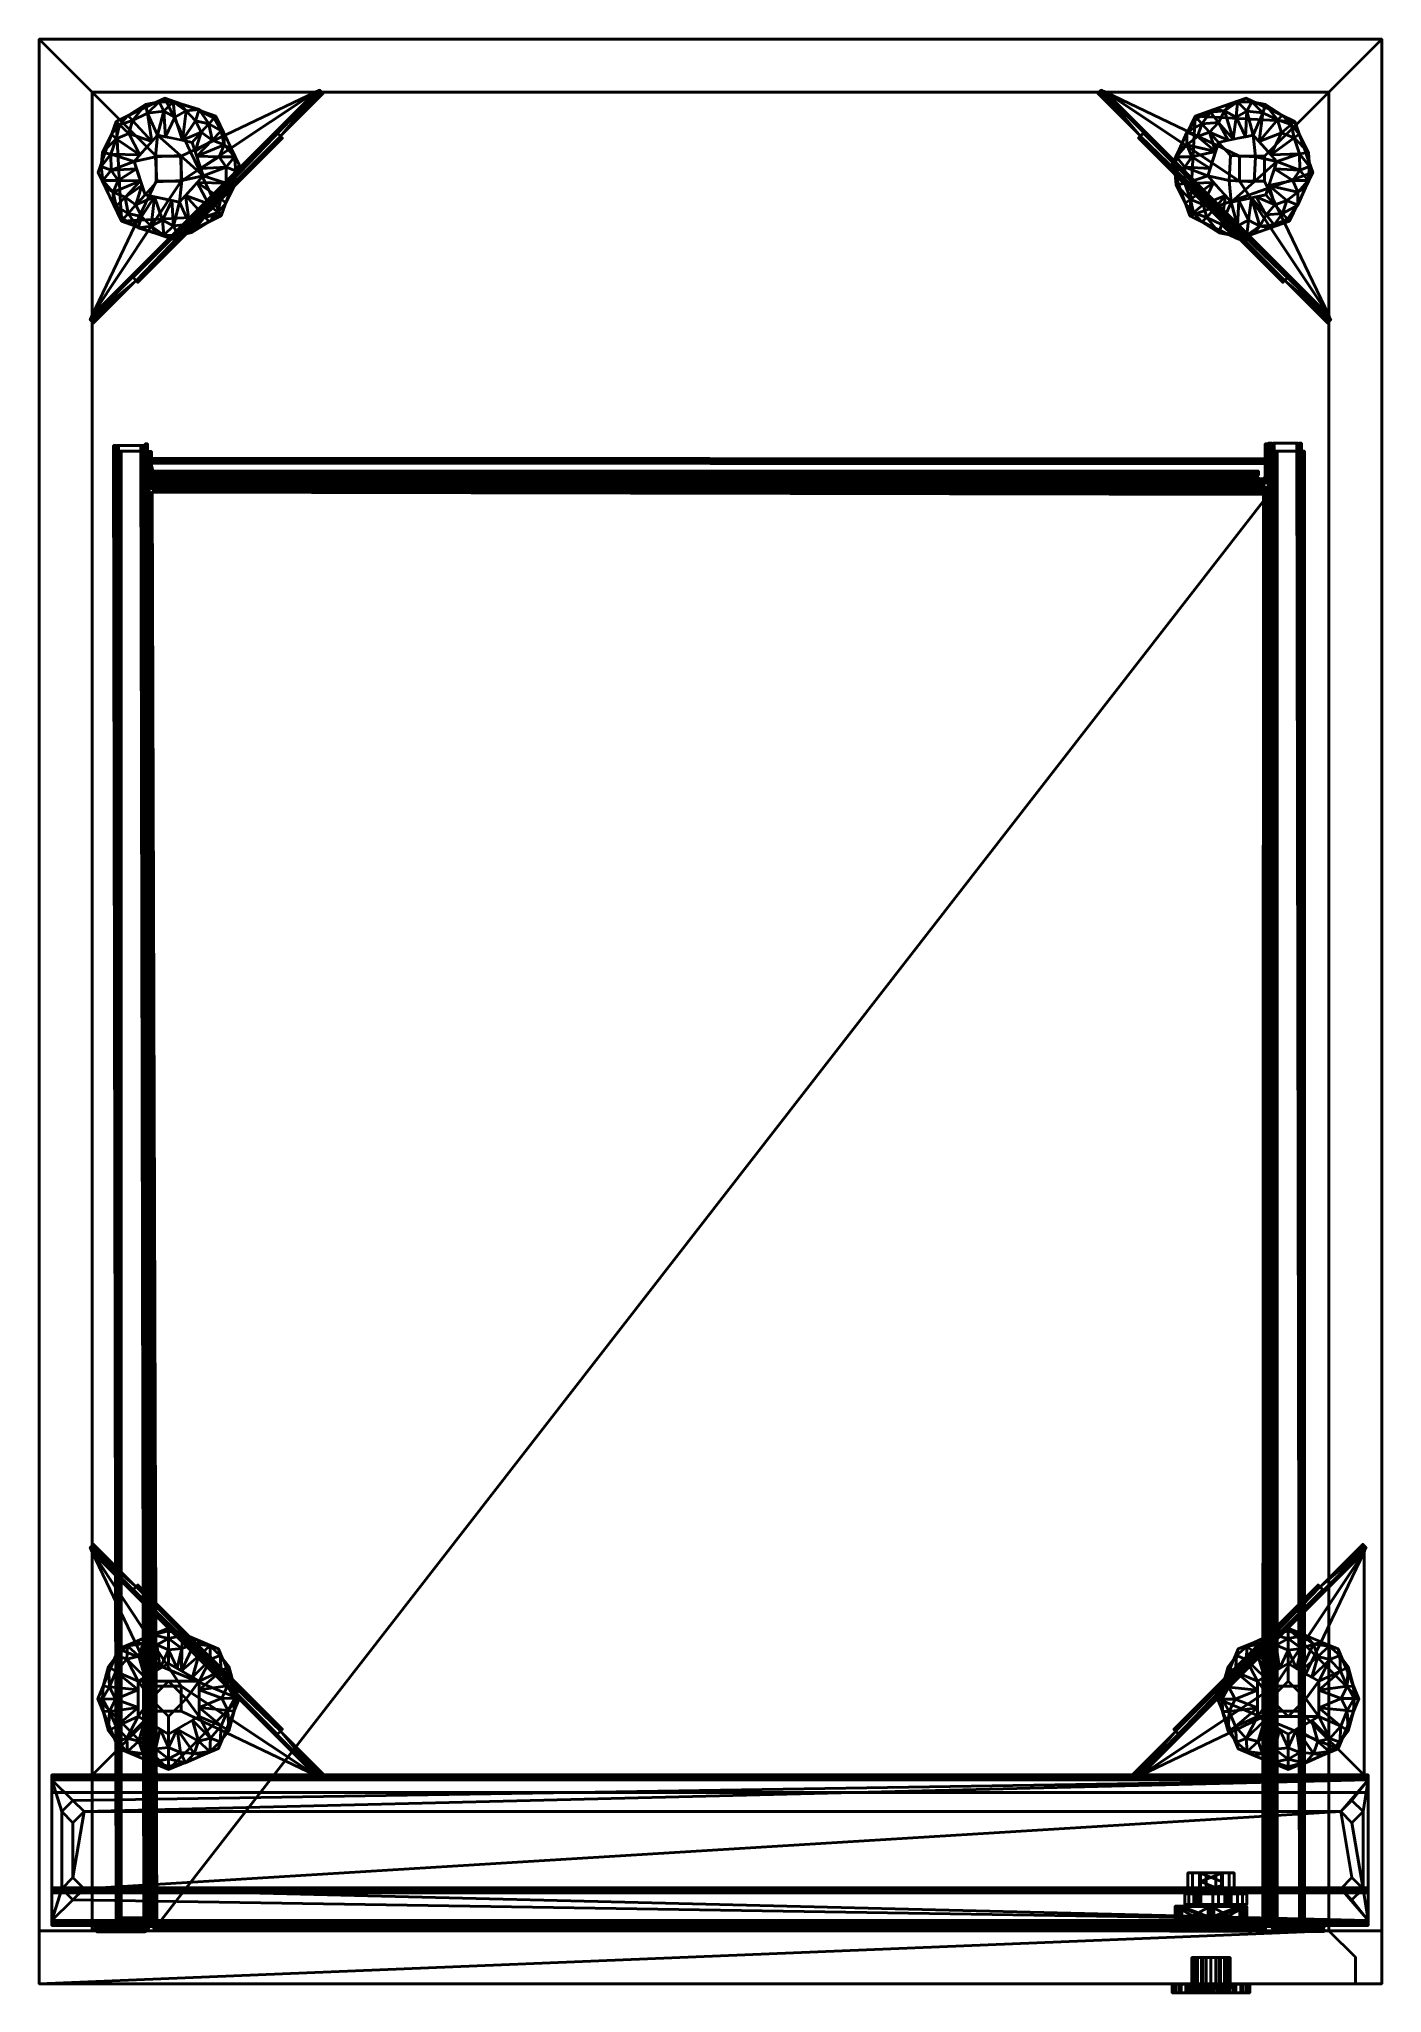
# Model space of a CAD drawing. Header units: millimetres. Extents: x -190 to 190, y -278 to 275.
import ezdxf

# ---------------------------------------------------------------- set-up
doc = ezdxf.new("R2010")
doc.units = ezdxf.units.MM
doc.layers.add('A-GENM', color=7, linetype='Continuous', lineweight=40)

msp = doc.modelspace()

# ---------------------------------------------------------------- meshes
at = {"layer": 'A-GENM', "color": 250, "true_color": 0x1d1d1d}
mesh = msp.add_polyface(dxfattribs=at)
corners = [(-190.03, 274.9, 684.72), (-190.03, -260.43, 684.72), (-175.03, -260.43, 684.72), (-175.03, 259.9, 684.72), (174.97, 259.9, 684.72), (174.97, -260.43, 684.72), (189.97, -260.43, 684.72), (189.97, 274.9, 684.72)]
mesh.append_faces([[corners[k] for k in face] for face in [(3, 0, 1, 2)]], dxfattribs={"vtx0": -1, "color": 250})
mesh.append_faces([[corners[k] for k in face] for face in [(0, 3, 4, 7)]], dxfattribs={"vtx0": -1, "vtx2": -1, "color": 250})
mesh.append_faces([[corners[k] for k in face] for face in [(6, 7, 4, 5)]], dxfattribs={"vtx1": -1, "color": 250})
mesh = msp.add_polyface(dxfattribs=at)
corners = [(-190.03, 274.9, 20), (189.97, 274.9, 20), (189.97, -260.43, 20), (174.97, -260.43, 20), (174.97, 259.9, 20), (-175.03, 259.9, 20), (-175.03, -260.43, 20), (-190.03, -260.43, 20)]
mesh.append_faces([[corners[k] for k in face] for face in [(4, 5, 0, 1)]], dxfattribs={"vtx1": -1, "vtx3": -1, "color": 250})
mesh.append_faces([[corners[k] for k in face] for face in [(2, 3, 4, 1)]], dxfattribs={"vtx2": -1, "color": 250})
mesh.append_faces([[corners[k] for k in face] for face in [(5, 6, 7, 0)]], dxfattribs={"vtx3": -1, "color": 250})
mesh = msp.add_polyface(dxfattribs=at)
corners = [(-190.03, -260.43, 684.72), (-190.03, 274.9, 684.72), (-190.03, 274.9, 20), (-190.03, -260.43, 20)]
mesh.append_faces([[corners[k] for k in face] for face in [(3, 0, 1, 2)]], dxfattribs={"color": 250})
mesh = msp.add_polyface(dxfattribs=at)
corners = [(-190.03, 274.9, 684.72), (189.97, 274.9, 684.72), (189.97, 274.9, 20), (-190.03, 274.9, 20)]
mesh.append_faces([[corners[k] for k in face] for face in [(0, 1, 2, 3)]], dxfattribs={"color": 250})
at = {"layer": 'A-GENM', "color": 252, "true_color": 0x979697}
mesh = msp.add_polyface(dxfattribs=at)
corners = [(189.97, 274.9, 699.72), (-190.03, 274.9, 699.72), (-190.03, -275.43, 699.72), (189.97, -275.43, 699.72)]
mesh.append_faces([[corners[k] for k in face] for face in [(3, 0, 1, 2)]], dxfattribs={"color": 252})
mesh = msp.add_polyface(dxfattribs=at)
corners = [(189.97, 274.9, 684.72), (189.97, -275.43, 684.72), (-190.03, -275.43, 684.72), (-190.03, 274.9, 684.72)]
mesh.append_faces([[corners[k] for k in face] for face in [(2, 3, 0, 1)]], dxfattribs={"color": 252})
mesh = msp.add_polyface(dxfattribs=at)
corners = [(-190.03, 274.9, 699.72), (189.97, 274.9, 699.72), (189.97, 274.9, 684.72), (-190.03, 274.9, 684.72)]
mesh.append_faces([[corners[k] for k in face] for face in [(3, 0, 1, 2)]], dxfattribs={"color": 252})
mesh = msp.add_polyface(dxfattribs=at)
corners = [(-190.03, -275.43, 699.72), (-190.03, 274.9, 699.72), (-190.03, 274.9, 684.72), (-190.03, -275.43, 684.72)]
mesh.append_faces([[corners[k] for k in face] for face in [(0, 1, 2, 3)]], dxfattribs={"color": 252})
at = {"layer": 'A-GENM', "color": 250, "true_color": 0x1d1d1d}
mesh = msp.add_polyface(dxfattribs=at)
corners = [(189.97, 274.9, 684.72), (189.97, -260.43, 684.72), (189.97, -260.43, 20), (189.97, 274.9, 20)]
mesh.append_faces([[corners[k] for k in face] for face in [(0, 1, 2, 3)]], dxfattribs={"color": 250})
at = {"layer": 'A-GENM', "color": 252, "true_color": 0x979697}
mesh = msp.add_polyface(dxfattribs=at)
corners = [(189.97, 274.9, 699.72), (189.97, -275.43, 699.72), (189.97, -275.43, 684.72), (189.97, 274.9, 684.72)]
mesh.append_faces([[corners[k] for k in face] for face in [(0, 1, 2, 3)]], dxfattribs={"color": 252})
at = {"layer": 'A-GENM', "color": 250, "true_color": 0x1d1d1d}
mesh = msp.add_polyface(dxfattribs=at)
corners = [(-175.03, 196.78, 20.5), (-175.17, 196.44, 20.51), (-175.3, 196.11, 20.56), (-175.45, 195.78, 20.62), (-175.6, 195.47, 20.72), (-163.53, 207.54, 20.72), (-163.42, 207.43, 20.95), (-163.38, 207.39, 21.24), (-122.52, 248.25, 21.24), (-122.56, 248.28, 20.95), (-122.68, 248.4, 20.72), (-110.61, 260.47, 20.72), (-110.92, 260.31, 20.62), (-111.24, 260.17, 20.56), (-111.58, 260.03, 20.51), (-111.91, 259.9, 20.5)]
mesh.append_faces([[corners[k] for k in face] for face in [(9, 6, 7, 8), (0, 14, 15)]], dxfattribs={"vtx0": -1, "color": 250})
mesh.append_faces([[corners[k] for k in face] for face in [(13, 10, 12), (3, 5, 2)]], dxfattribs={"vtx0": -1, "vtx1": -1, "color": 250})
mesh.append_faces([[corners[k] for k in face] for face in [(14, 5, 10), (1, 5, 14)]], dxfattribs={"vtx0": -1, "vtx1": -1, "vtx2": -1, "color": 250})
mesh.append_faces([[corners[k] for k in face] for face in [(10, 5, 6, 9), (14, 0, 1)]], dxfattribs={"vtx0": -1, "vtx2": -1, "color": 250})
mesh.append_faces([[corners[k] for k in face] for face in [(1, 2, 5), (13, 14, 10)]], dxfattribs={"vtx1": -1, "vtx2": -1, "color": 250})
mesh.append_faces([[corners[k] for k in face] for face in [(3, 4, 5), (10, 11, 12)]], dxfattribs={"vtx2": -1, "color": 250})
mesh = msp.add_polyface(dxfattribs=at)
corners = [(-175.03, 259.9, 684.72), (-175.03, -260.43, 684.72), (-175.03, -260.43, 20), (-175.03, 259.9, 20)]
mesh.append_faces([[corners[k] for k in face] for face in [(3, 0, 1, 2)]], dxfattribs={"color": 250})
mesh = msp.add_polyface(dxfattribs=at)
corners = [(174.97, 259.9, 684.72), (-175.03, 259.9, 684.72), (-175.03, 259.9, 20), (174.97, 259.9, 20)]
mesh.append_faces([[corners[k] for k in face] for face in [(0, 1, 2, 3)]], dxfattribs={"color": 250})
mesh = msp.add_polyface(dxfattribs=at)
corners = [(-175.03, 259.9, 20.5), (-175.03, 196.78, 20.5), (-111.91, 259.9, 20.5), (-149.83, 234.7, 20.5), (-156.9, 234.7, 20.5), (-156.9, 241.77, 20.5), (-149.83, 241.77, 20.5)]
mesh.append_faces([[corners[k] for k in face] for face in [(4, 1, 3)]], dxfattribs={"vtx0": -1, "vtx1": -1, "color": 250})
mesh.append_faces([[corners[k] for k in face] for face in [(3, 1, 2), (6, 2, 0, 5)]], dxfattribs={"vtx0": -1, "vtx2": -1, "color": 250})
mesh.append_faces([[corners[k] for k in face] for face in [(6, 3, 2)]], dxfattribs={"vtx1": -1, "vtx2": -1, "color": 250})
mesh.append_faces([[corners[k] for k in face] for face in [(4, 5, 0, 1)]], dxfattribs={"vtx1": -1, "vtx3": -1, "color": 250})
mesh = msp.add_polyface(dxfattribs=at)
corners = [(-175.03, 259.9, 20.5), (-111.91, 259.9, 20.5), (-111.91, 259.9, 19.55), (-111.91, 259.9, 19.08), (-111.91, 259.9, 18.6), (-175.03, 259.9, 18.6)]
mesh.append_faces([[corners[k] for k in face] for face in [(5, 3, 4)]], dxfattribs={"vtx0": -1, "color": 250})
mesh.append_faces([[corners[k] for k in face] for face in [(1, 2, 0)]], dxfattribs={"vtx1": -1, "color": 250})
mesh.append_faces([[corners[k] for k in face] for face in [(5, 0, 2, 3)]], dxfattribs={"vtx1": -1, "vtx3": -1, "color": 250})
mesh = msp.add_polyface(dxfattribs=at)
corners = [(-111.91, 259.9, 18.6), (-175.03, 196.78, 18.6), (-175.03, 259.9, 18.6), (-156.9, 241.77, 18.6), (-156.9, 234.7, 18.6), (-149.83, 234.7, 18.6), (-149.83, 241.77, 18.6)]
mesh.append_faces([[corners[k] for k in face] for face in [(5, 1, 4)]], dxfattribs={"vtx0": -1, "vtx1": -1, "color": 250})
mesh.append_faces([[corners[k] for k in face] for face in [(0, 5, 6), (2, 3, 4, 1)]], dxfattribs={"vtx0": -1, "vtx2": -1, "color": 250})
mesh.append_faces([[corners[k] for k in face] for face in [(0, 1, 5)]], dxfattribs={"vtx1": -1, "vtx2": -1, "color": 250})
mesh.append_faces([[corners[k] for k in face] for face in [(2, 0, 6, 3)]], dxfattribs={"vtx1": -1, "vtx3": -1, "color": 250})
mesh = msp.add_polyface(dxfattribs=at)
corners = [(-175.03, 259.9, 18.6), (-175.03, 196.78, 18.6), (-175.03, 196.78, 19.55), (-175.03, 196.78, 20.03), (-175.03, 196.78, 20.5), (-175.03, 259.9, 20.5)]
mesh.append_faces([[corners[k] for k in face] for face in [(2, 5, 0, 1)]], dxfattribs={"vtx0": -1, "color": 250})
mesh.append_faces([[corners[k] for k in face] for face in [(3, 4, 5, 2)]], dxfattribs={"vtx2": -1, "color": 250})
mesh = msp.add_polyface(dxfattribs=at)
corners = [(-174.65, 194.52, 19.37), (-174.7, 195.04, 19.04), (-174.79, 195.59, 18.8), (-174.91, 196.18, 18.65), (-175.03, 196.78, 18.6), (-111.91, 259.9, 18.6), (-111.31, 259.77, 18.65), (-110.73, 259.65, 18.8), (-110.17, 259.57, 19.04), (-109.66, 259.52, 19.37), (-121.73, 247.45, 19.37), (-121.32, 247.04, 20.23), (-121.18, 246.9, 21.24), (-162.04, 206.05, 21.24), (-162.18, 206.19, 20.23), (-162.58, 206.59, 19.37)]
mesh.append_faces([[corners[k] for k in face] for face in [(8, 10, 7), (2, 15, 1)]], dxfattribs={"vtx0": -1, "vtx1": -1, "color": 250})
mesh.append_faces([[corners[k] for k in face] for face in [(6, 10, 15), (6, 15, 3)]], dxfattribs={"vtx0": -1, "vtx1": -1, "vtx2": -1, "color": 250})
mesh.append_faces([[corners[k] for k in face] for face in [(15, 2, 3), (10, 6, 7)]], dxfattribs={"vtx0": -1, "vtx2": -1, "color": 250})
mesh.append_faces([[corners[k] for k in face] for face in [(13, 14, 11, 12), (5, 6, 4)]], dxfattribs={"vtx1": -1, "color": 250})
mesh.append_faces([[corners[k] for k in face] for face in [(3, 4, 6)]], dxfattribs={"vtx1": -1, "vtx2": -1, "color": 250})
mesh.append_faces([[corners[k] for k in face] for face in [(14, 15, 10, 11)]], dxfattribs={"vtx1": -1, "vtx3": -1, "color": 250})
mesh.append_faces([[corners[k] for k in face] for face in [(8, 9, 10), (15, 0, 1)]], dxfattribs={"vtx2": -1, "color": 250})
mesh = msp.add_polyface(dxfattribs=at)
corners = [(-122.68, 248.4, 20.72), (-121.73, 247.45, 19.37), (-109.66, 259.52, 19.37), (-110.61, 260.47, 20.72)]
mesh.append_faces([[corners[k] for k in face] for face in [(0, 1, 2, 3)]], dxfattribs={"color": 250})
mesh = msp.add_polyface(dxfattribs=at)
corners = [(-110.61, 260.47, 20.72), (-109.66, 259.52, 19.37), (-110.17, 259.57, 19.04), (-110.73, 259.65, 18.8), (-111.31, 259.77, 18.65), (-111.91, 259.9, 18.6), (-111.91, 259.9, 19.08), (-111.91, 259.9, 19.55), (-111.91, 259.9, 20.5), (-111.58, 260.03, 20.51), (-111.24, 260.17, 20.56), (-110.92, 260.31, 20.62), (-109.97, 259.83, 19.81), (-110.29, 260.15, 20.26), (-111.29, 259.98, 19.98), (-110.6, 259.76, 19.33), (-110.45, 260.31, 20.49), (-110.81, 260.1, 20.2), (-110.6, 259.93, 19.81), (-111.22, 259.88, 19.48), (-111.24, 259.81, 19.08), (-111.91, 259.9, 20.03), (-110.13, 259.99, 20.04)]
mesh.append_faces([[corners[k] for k in face] for face in [(13, 17, 16)]], dxfattribs={"vtx0": -1, "vtx1": -1, "color": 250})
mesh.append_faces([[corners[k] for k in face] for face in [(18, 15, 19), (14, 17, 18), (2, 15, 12), (13, 18, 17), (19, 15, 20), (17, 14, 10), (9, 14, 21), (19, 14, 18), (6, 19, 20), (12, 15, 18), (16, 17, 11), (14, 19, 7), (3, 20, 15), (4, 6, 20)]], dxfattribs={"vtx0": -1, "vtx1": -1, "vtx2": -1, "color": 250})
mesh.append_faces([[corners[k] for k in face] for face in [(14, 9, 10), (20, 3, 4), (14, 7, 21)]], dxfattribs={"vtx0": -1, "vtx2": -1, "color": 250})
mesh.append_faces([[corners[k] for k in face] for face in [(18, 13, 22, 12)]], dxfattribs={"vtx0": -1, "vtx3": -1, "color": 250})
mesh.append_faces([[corners[k] for k in face] for face in [(1, 2, 12)]], dxfattribs={"vtx1": -1, "color": 250})
mesh.append_faces([[corners[k] for k in face] for face in [(2, 3, 15), (6, 7, 19), (10, 11, 17)]], dxfattribs={"vtx1": -1, "vtx2": -1, "color": 250})
mesh.append_faces([[corners[k] for k in face] for face in [(21, 8, 9), (4, 5, 6), (11, 0, 16)]], dxfattribs={"vtx2": -1, "color": 250})
mesh = msp.add_polyface(dxfattribs=at)
corners = [(111.84, 259.9, 19.55), (111.84, 259.9, 18.6), (111.24, 259.77, 18.65), (110.66, 259.65, 18.8), (110.1, 259.57, 19.04), (109.59, 259.52, 19.37), (110.54, 260.47, 20.72), (110.85, 260.31, 20.62), (111.17, 260.17, 20.56), (111.51, 260.03, 20.51), (111.84, 259.9, 20.5), (111.84, 259.9, 20.03), (109.9, 259.83, 19.81), (110.22, 260.15, 20.26), (111.07, 259.83, 19.27), (110.85, 260.08, 20.17), (110.55, 259.93, 19.8), (111.3, 259.94, 19.83), (110.43, 259.78, 19.44), (111.3, 260.02, 20.19), (111.84, 259.9, 19.08), (110.38, 260.31, 20.49), (110.06, 259.99, 20.04)]
mesh.append_faces([[corners[k] for k in face] for face in [(5, 18, 4), (12, 18, 5)]], dxfattribs={"vtx0": -1, "vtx1": -1, "color": 250})
mesh.append_faces([[corners[k] for k in face] for face in [(20, 2, 14), (3, 18, 14), (16, 17, 14), (17, 19, 11), (17, 0, 14), (21, 7, 15), (16, 13, 15), (18, 16, 14), (16, 18, 12), (19, 17, 15), (16, 15, 17), (8, 19, 15), (11, 19, 9)]], dxfattribs={"vtx0": -1, "vtx1": -1, "vtx2": -1, "color": 250})
mesh.append_faces([[corners[k] for k in face] for face in [(18, 3, 4), (17, 11, 0), (19, 8, 9), (15, 7, 8), (14, 0, 20), (15, 13, 21)]], dxfattribs={"vtx0": -1, "vtx2": -1, "color": 250})
mesh.append_faces([[corners[k] for k in face] for face in [(16, 12, 22, 13)]], dxfattribs={"vtx0": -1, "vtx3": -1, "color": 250})
mesh.append_faces([[corners[k] for k in face] for face in [(10, 11, 9), (6, 7, 21)]], dxfattribs={"vtx1": -1, "color": 250})
mesh.append_faces([[corners[k] for k in face] for face in [(2, 3, 14)]], dxfattribs={"vtx1": -1, "vtx2": -1, "color": 250})
mesh.append_faces([[corners[k] for k in face] for face in [(20, 1, 2)]], dxfattribs={"vtx2": -1, "color": 250})
mesh = msp.add_polyface(dxfattribs=at)
corners = [(109.59, 259.52, 19.37), (121.66, 247.45, 19.37), (122.61, 248.4, 20.72), (110.54, 260.47, 20.72)]
mesh.append_faces([[corners[k] for k in face] for face in [(2, 3, 0, 1)]], dxfattribs={"color": 250})
mesh = msp.add_polyface(dxfattribs=at)
corners = [(109.59, 259.52, 19.37), (110.1, 259.57, 19.04), (110.66, 259.65, 18.8), (111.24, 259.77, 18.65), (111.84, 259.9, 18.6), (174.97, 196.78, 18.6), (174.84, 196.18, 18.65), (174.72, 195.59, 18.8), (174.63, 195.04, 19.04), (174.58, 194.52, 19.37), (162.51, 206.59, 19.37), (162.11, 206.19, 20.23), (161.97, 206.05, 21.24), (121.11, 246.9, 21.24), (121.25, 247.04, 20.23), (121.66, 247.45, 19.37)]
mesh.append_faces([[corners[k] for k in face] for face in [(8, 10, 7), (2, 15, 1)]], dxfattribs={"vtx0": -1, "vtx1": -1, "color": 250})
mesh.append_faces([[corners[k] for k in face] for face in [(6, 10, 15), (6, 15, 3)]], dxfattribs={"vtx0": -1, "vtx1": -1, "vtx2": -1, "color": 250})
mesh.append_faces([[corners[k] for k in face] for face in [(15, 2, 3), (10, 6, 7)]], dxfattribs={"vtx0": -1, "vtx2": -1, "color": 250})
mesh.append_faces([[corners[k] for k in face] for face in [(13, 14, 11, 12), (5, 6, 4)]], dxfattribs={"vtx1": -1, "color": 250})
mesh.append_faces([[corners[k] for k in face] for face in [(3, 4, 6)]], dxfattribs={"vtx1": -1, "vtx2": -1, "color": 250})
mesh.append_faces([[corners[k] for k in face] for face in [(14, 15, 10, 11)]], dxfattribs={"vtx1": -1, "vtx3": -1, "color": 250})
mesh.append_faces([[corners[k] for k in face] for face in [(8, 9, 10), (15, 0, 1)]], dxfattribs={"vtx2": -1, "color": 250})
mesh = msp.add_polyface(dxfattribs=at)
corners = [(111.84, 259.9, 20.5), (111.51, 260.03, 20.51), (111.17, 260.17, 20.56), (110.85, 260.31, 20.62), (110.54, 260.47, 20.72), (122.61, 248.4, 20.72), (122.49, 248.28, 20.95), (122.45, 248.25, 21.24), (163.31, 207.39, 21.24), (163.35, 207.43, 20.95), (163.46, 207.54, 20.72), (175.53, 195.47, 20.72), (175.38, 195.78, 20.62), (175.23, 196.11, 20.56), (175.1, 196.44, 20.51), (174.97, 196.78, 20.5)]
mesh.append_faces([[corners[k] for k in face] for face in [(9, 6, 7, 8), (0, 14, 15)]], dxfattribs={"vtx0": -1, "color": 250})
mesh.append_faces([[corners[k] for k in face] for face in [(13, 10, 12), (3, 5, 2)]], dxfattribs={"vtx0": -1, "vtx1": -1, "color": 250})
mesh.append_faces([[corners[k] for k in face] for face in [(14, 5, 10), (1, 5, 14)]], dxfattribs={"vtx0": -1, "vtx1": -1, "vtx2": -1, "color": 250})
mesh.append_faces([[corners[k] for k in face] for face in [(10, 5, 6, 9), (14, 0, 1)]], dxfattribs={"vtx0": -1, "vtx2": -1, "color": 250})
mesh.append_faces([[corners[k] for k in face] for face in [(1, 2, 5), (13, 14, 10)]], dxfattribs={"vtx1": -1, "vtx2": -1, "color": 250})
mesh.append_faces([[corners[k] for k in face] for face in [(3, 4, 5), (10, 11, 12)]], dxfattribs={"vtx2": -1, "color": 250})
mesh = msp.add_polyface(dxfattribs=at)
corners = [(174.97, 259.9, 20.5), (111.84, 259.9, 20.5), (174.97, 196.78, 20.5), (149.76, 234.7, 20.5), (149.76, 241.77, 20.5), (156.83, 241.77, 20.5), (156.83, 234.7, 20.5)]
mesh.append_faces([[corners[k] for k in face] for face in [(4, 1, 3)]], dxfattribs={"vtx0": -1, "vtx1": -1, "color": 250})
mesh.append_faces([[corners[k] for k in face] for face in [(3, 1, 2), (6, 2, 0, 5)]], dxfattribs={"vtx0": -1, "vtx2": -1, "color": 250})
mesh.append_faces([[corners[k] for k in face] for face in [(6, 3, 2)]], dxfattribs={"vtx1": -1, "vtx2": -1, "color": 250})
mesh.append_faces([[corners[k] for k in face] for face in [(4, 5, 0, 1)]], dxfattribs={"vtx1": -1, "vtx3": -1, "color": 250})
mesh = msp.add_polyface(dxfattribs=at)
corners = [(174.97, 196.78, 18.6), (111.84, 259.9, 18.6), (174.97, 259.9, 18.6), (156.83, 241.77, 18.6), (149.76, 241.77, 18.6), (149.76, 234.7, 18.6), (156.83, 234.7, 18.6)]
mesh.append_faces([[corners[k] for k in face] for face in [(5, 1, 4)]], dxfattribs={"vtx0": -1, "vtx1": -1, "color": 250})
mesh.append_faces([[corners[k] for k in face] for face in [(0, 5, 6), (2, 3, 4, 1)]], dxfattribs={"vtx0": -1, "vtx2": -1, "color": 250})
mesh.append_faces([[corners[k] for k in face] for face in [(0, 1, 5)]], dxfattribs={"vtx1": -1, "vtx2": -1, "color": 250})
mesh.append_faces([[corners[k] for k in face] for face in [(2, 0, 6, 3)]], dxfattribs={"vtx1": -1, "vtx3": -1, "color": 250})
mesh = msp.add_polyface(dxfattribs=at)
corners = [(174.97, 259.9, 18.6), (111.84, 259.9, 18.6), (111.84, 259.9, 19.55), (111.84, 259.9, 20.03), (111.84, 259.9, 20.5), (174.97, 259.9, 20.5)]
mesh.append_faces([[corners[k] for k in face] for face in [(2, 5, 0, 1)]], dxfattribs={"vtx0": -1, "color": 250})
mesh.append_faces([[corners[k] for k in face] for face in [(3, 4, 5, 2)]], dxfattribs={"vtx2": -1, "color": 250})
mesh = msp.add_polyface(dxfattribs=at)
corners = [(174.97, -260.43, 684.72), (174.97, 259.9, 684.72), (174.97, 259.9, 20), (174.97, -260.43, 20)]
mesh.append_faces([[corners[k] for k in face] for face in [(0, 1, 2, 3)]], dxfattribs={"color": 250})
mesh = msp.add_polyface(dxfattribs=at)
corners = [(174.97, 259.9, 20.5), (174.97, 196.78, 20.5), (174.97, 196.78, 19.55), (174.97, 196.78, 19.08), (174.97, 196.78, 18.6), (174.97, 259.9, 18.6)]
mesh.append_faces([[corners[k] for k in face] for face in [(5, 3, 4)]], dxfattribs={"vtx0": -1, "color": 250})
mesh.append_faces([[corners[k] for k in face] for face in [(1, 2, 0)]], dxfattribs={"vtx1": -1, "color": 250})
mesh.append_faces([[corners[k] for k in face] for face in [(5, 0, 2, 3)]], dxfattribs={"vtx1": -1, "vtx3": -1, "color": 250})
at = {"layer": 'A-GENM', "color": 250, "true_color": 0x191919}
mesh = msp.add_polyface(dxfattribs=at)
corners = [(-140, 253.11), (-133.4, 239.31), (-138.49, 224.87), (-152.3, 218.26), (-166.73, 223.35), (-173.34, 237.16), (-168.25, 251.6), (-154.44, 258.21)]
mesh.append_faces([[corners[k] for k in face] for face in [(4, 2, 3)]], dxfattribs={"vtx0": -1, "color": 250})
mesh.append_faces([[corners[k] for k in face] for face in [(1, 2, 7, 0), (5, 6, 4)]], dxfattribs={"vtx1": -1, "color": 250})
mesh.append_faces([[corners[k] for k in face] for face in [(6, 7, 2, 4)]], dxfattribs={"vtx1": -1, "vtx2": -1, "vtx3": -1, "color": 250})
mesh = msp.add_polyface(dxfattribs=at)
corners = [(-146.69, 245.67, 10), (-144.13, 248.52, 9.24), (-141.96, 250.93, 7.07), (-140.51, 252.55, 3.83), (-140, 253.11), (-154.44, 258.21), (-168.25, 251.6), (-173.34, 237.16), (-166.73, 223.35), (-166.22, 223.92, 3.83), (-164.78, 225.53, 7.07), (-162.61, 227.95, 9.24), (-160.05, 230.79, 10), (-163.15, 240.3, 10), (-156.47, 247.74, 10), (-152.11, 246.82, 10), (-161.77, 236.07, 10), (-145.34, 255), (-169.18, 228.46), (-149.4, 246.25, 10), (-160.91, 233.43, 10), (-148.38, 254.56, 7.07), (-145.72, 251.78, 8.31), (-169.07, 231.53, 7.07), (-168.26, 227.57, 5.56), (-154.7, 254.46, 7.78), (-161.34, 254.9), (-159.81, 244.02, 10), (-163.6, 251.9, 7.07), (-168.19, 246.71, 7.07), (-169.64, 237.83, 7.78), (-170.79, 244.38), (-144.77, 254.97, 4.72), (-165.67, 230.14, 8.81), (-149.89, 256.6), (-152.04, 257.11, 4.51), (-156.05, 257.12, 4.21), (-159.31, 253.92, 7.35), (-157.89, 256.55), (-159.94, 256.35, 3.75), (-171.26, 232.81), (-172, 234.9, 4.51), (-172.43, 238.88, 4.21), (-169.68, 242.34, 7.32), (-172.07, 240.77), (-172.1, 242.83, 3.72), (-154.29, 247.28, 10), (-151.6, 252.83, 8.83), (-164.8, 253.25), (-158.14, 245.88, 10), (-164.63, 248.19, 8.64), (-167.31, 250.65, 4.99), (-169.52, 247.99), (-161.48, 242.16, 10), (-167.69, 234.91, 8.83), (-161.34, 234.75, 10), (-162.46, 238.18, 10)]
mesh.append_faces([[corners[k] for k in face] for face in [(9, 18, 8)]], dxfattribs={"vtx0": -1, "color": 250})
mesh.append_faces([[corners[k] for k in face] for face in [(53, 43, 13)]], dxfattribs={"vtx0": -1, "vtx1": -1, "color": 250})
mesh.append_faces([[corners[k] for k in face] for face in [(43, 30, 13), (21, 47, 19), (37, 25, 36), (42, 45, 44), (33, 11, 20), (19, 22, 21), (33, 23, 24), (19, 1, 22), (55, 23, 33), (3, 17, 32), (18, 24, 23), (22, 32, 21), (18, 9, 24), (41, 30, 42), (35, 36, 25), (39, 48, 28), (35, 47, 21), (7, 41, 42), (29, 53, 50), (40, 23, 41), (29, 51, 52), (32, 22, 2), (35, 5, 36), (33, 24, 10), (55, 54, 23), (32, 34, 21), (47, 35, 25), (21, 34, 35), (39, 28, 37), (38, 39, 36), (28, 49, 37), (36, 39, 37), (54, 41, 23), (43, 42, 30), (45, 42, 43), (54, 56, 30), (29, 45, 43), (14, 25, 37), (46, 47, 25), (29, 50, 51), (50, 49, 28), (51, 50, 28), (43, 53, 29), (48, 51, 28), (45, 29, 52), (41, 54, 30)]], dxfattribs={"vtx0": -1, "vtx1": -1, "vtx2": -1, "color": 250})
mesh.append_faces([[corners[k] for k in face] for face in [(22, 1, 2), (25, 14, 46), (32, 2, 3), (24, 9, 10), (33, 10, 11), (51, 48, 6), (35, 34, 5), (37, 49, 14), (36, 5, 38), (41, 7, 40), (51, 6, 52)]], dxfattribs={"vtx0": -1, "vtx2": -1, "color": 250})
mesh.append_faces([[corners[k] for k in face] for face in [(39, 38, 26, 48), (54, 55, 16, 56)]], dxfattribs={"vtx0": -1, "vtx3": -1, "color": 250})
mesh.append_faces([[corners[k] for k in face] for face in [(15, 19, 47, 46), (17, 34, 32), (20, 55, 33), (27, 49, 50, 53), (40, 18, 23), (31, 44, 45, 52), (44, 7, 42), (56, 13, 30)]], dxfattribs={"vtx1": -1, "vtx2": -1, "color": 250})
mesh.append_faces([[corners[k] for k in face] for face in [(19, 0, 1), (3, 4, 17), (11, 12, 20)]], dxfattribs={"vtx2": -1, "color": 250})
mesh = msp.add_polyface(dxfattribs=at)
corners = [(163.86, 223.35), (149.42, 218.26), (135.62, 224.87), (130.52, 239.31), (137.13, 253.11), (151.57, 258.21), (165.38, 251.6), (170.47, 237.16)]
mesh.append_faces([[corners[k] for k in face] for face in [(4, 2, 3)]], dxfattribs={"vtx0": -1, "color": 250})
mesh.append_faces([[corners[k] for k in face] for face in [(1, 2, 7, 0), (5, 6, 4)]], dxfattribs={"vtx1": -1, "color": 250})
mesh.append_faces([[corners[k] for k in face] for face in [(6, 7, 2, 4)]], dxfattribs={"vtx1": -1, "vtx2": -1, "vtx3": -1, "color": 250})
mesh = msp.add_polyface(dxfattribs=at)
corners = [(157.18, 230.79, 10), (159.74, 227.95, 9.24), (161.9, 225.53, 7.07), (163.35, 223.92, 3.83), (163.86, 223.35), (170.47, 237.16), (165.38, 251.6), (151.57, 258.21), (137.13, 253.11), (137.64, 252.55, 3.83), (139.09, 250.93, 7.07), (141.26, 248.52, 9.24), (143.81, 245.67, 10), (153.6, 247.74, 10), (160.28, 240.3, 10), (158.9, 236.07, 10), (149.24, 246.82, 10), (166.3, 228.46), (142.47, 255), (158.04, 233.43, 10), (146.53, 246.25, 10), (166.2, 231.53, 7.07), (163.15, 229.18, 8.31), (145.51, 254.56, 7.07), (141.49, 254.18, 5.56), (166.77, 237.83, 7.78), (167.92, 244.38), (156.94, 244.02, 10), (165.18, 246.94, 7.07), (160.51, 252.06, 7.07), (151.83, 254.46, 7.78), (158.47, 254.9), (166.21, 227.89, 4.72), (143.76, 251.33, 8.81), (168.38, 232.81), (169.12, 234.9, 4.51), (169.56, 238.88, 4.21), (166.73, 242.46, 7.35), (169.19, 240.77), (169.21, 242.83, 3.75), (147.02, 256.6), (149.17, 257.11, 4.51), (153.18, 257.12, 4.21), (156.32, 254.01, 7.32), (155.02, 256.55), (157.07, 256.36, 3.72), (159.59, 238.18, 10), (164.82, 234.91, 8.83), (166.65, 247.99), (158.61, 242.16, 10), (161.6, 248.36, 8.64), (164.34, 250.76, 4.99), (161.92, 253.25), (155.27, 245.88, 10), (148.73, 252.83, 8.83), (147.88, 246.53, 10), (151.42, 247.28, 10)]
mesh.append_faces([[corners[k] for k in face] for face in [(9, 18, 8)]], dxfattribs={"vtx0": -1, "color": 250})
mesh.append_faces([[corners[k] for k in face] for face in [(53, 43, 13)]], dxfattribs={"vtx0": -1, "vtx1": -1, "color": 250})
mesh.append_faces([[corners[k] for k in face] for face in [(21, 47, 19), (37, 14, 25), (37, 25, 36), (42, 45, 44), (33, 11, 20), (19, 22, 21), (33, 23, 24), (19, 1, 22), (55, 23, 33), (3, 17, 32), (18, 24, 23), (22, 32, 21), (18, 9, 24), (41, 30, 42), (35, 36, 25), (39, 48, 28), (7, 41, 42), (29, 53, 50), (40, 23, 41), (29, 51, 52), (32, 22, 2), (35, 5, 36), (33, 24, 10), (55, 54, 23), (32, 34, 21), (47, 35, 25), (21, 34, 35), (39, 28, 37), (38, 39, 36), (28, 49, 37), (36, 39, 37), (54, 41, 23), (43, 42, 30), (45, 42, 43), (43, 30, 13), (29, 45, 43), (35, 47, 21), (46, 47, 25), (51, 50, 28), (50, 49, 28), (28, 48, 51), (43, 53, 29), (29, 50, 51), (45, 29, 52), (41, 54, 30), (54, 56, 30)]], dxfattribs={"vtx0": -1, "vtx1": -1, "vtx2": -1, "color": 250})
mesh.append_faces([[corners[k] for k in face] for face in [(22, 1, 2), (32, 2, 3), (24, 9, 10), (33, 10, 11), (51, 48, 6), (35, 34, 5), (37, 49, 14), (25, 14, 46), (36, 5, 38), (41, 7, 40), (51, 6, 52)]], dxfattribs={"vtx0": -1, "vtx2": -1, "color": 250})
mesh.append_faces([[corners[k] for k in face] for face in [(39, 38, 26, 48)]], dxfattribs={"vtx0": -1, "vtx3": -1, "color": 250})
mesh.append_faces([[corners[k] for k in face] for face in [(16, 56, 54, 55), (15, 19, 47, 46), (17, 34, 32), (20, 55, 33), (27, 49, 50, 53), (56, 13, 30), (40, 18, 23), (31, 44, 45, 52), (44, 7, 42)]], dxfattribs={"vtx1": -1, "vtx2": -1, "color": 250})
mesh.append_faces([[corners[k] for k in face] for face in [(19, 0, 1), (3, 4, 17), (11, 12, 20)]], dxfattribs={"vtx2": -1, "color": 250})
mesh = msp.add_polyface(dxfattribs=at)
corners = [(-166.73, 223.35), (-152.3, 218.26), (-138.49, 224.87), (-133.4, 239.31), (-140, 253.11), (-140.51, 252.55, 3.83), (-141.96, 250.93, 7.07), (-144.13, 248.52, 9.24), (-146.69, 245.67, 10), (-143.59, 236.17, 10), (-150.27, 228.73, 10), (-160.05, 230.79, 10), (-162.61, 227.95, 9.24), (-164.78, 225.53, 7.07), (-166.22, 223.92, 3.83), (-154.63, 229.65, 10), (-144.97, 240.4, 10), (-161.4, 221.47), (-137.56, 248.01), (-157.34, 230.22, 10), (-145.83, 243.04, 10), (-158.35, 221.91, 7.07), (-161.02, 224.69, 8.31), (-137.67, 244.94, 7.07), (-138.48, 248.89, 5.56), (-152.03, 222.01, 7.78), (-145.39, 221.57), (-146.93, 232.45, 10), (-143.14, 224.57, 7.07), (-138.55, 229.76, 7.07), (-137.09, 238.64, 7.78), (-135.94, 232.09), (-161.97, 221.5, 4.72), (-141.07, 246.33, 8.81), (-156.85, 219.87), (-154.7, 219.36, 4.51), (-150.69, 219.35, 4.21), (-147.43, 222.54, 7.35), (-148.85, 219.91), (-146.8, 220.12, 3.75), (-135.48, 243.66), (-134.74, 241.57, 4.51), (-134.31, 237.59, 4.21), (-137.06, 234.13, 7.32), (-134.67, 235.7), (-134.64, 233.63, 3.72), (-152.45, 229.19, 10), (-155.14, 223.64, 8.83), (-141.94, 223.22), (-148.6, 230.59, 10), (-142.11, 228.28, 8.64), (-139.43, 225.81, 4.99), (-137.22, 228.48), (-145.26, 234.31, 10), (-139.05, 241.55, 8.83), (-145.4, 241.72, 10), (-144.28, 238.28, 10)]
mesh.append_faces([[corners[k] for k in face] for face in [(5, 18, 4)]], dxfattribs={"vtx0": -1, "color": 250})
mesh.append_faces([[corners[k] for k in face] for face in [(14, 32, 13), (53, 43, 9)]], dxfattribs={"vtx0": -1, "vtx1": -1, "color": 250})
mesh.append_faces([[corners[k] for k in face] for face in [(33, 7, 20), (21, 47, 19), (37, 10, 25), (37, 25, 36), (42, 45, 44), (19, 12, 22), (33, 23, 24), (43, 30, 9), (55, 23, 33), (14, 17, 32), (18, 24, 23), (22, 32, 21), (21, 19, 22), (18, 5, 24), (41, 30, 42), (35, 36, 25), (28, 51, 50), (3, 41, 42), (29, 53, 50), (40, 23, 41), (29, 51, 52), (32, 22, 13), (35, 1, 36), (33, 24, 6), (55, 54, 23), (32, 34, 21), (47, 35, 25), (21, 34, 35), (39, 28, 37), (38, 39, 36), (28, 49, 37), (36, 39, 37), (54, 41, 23), (43, 42, 30), (45, 42, 43), (54, 56, 30), (29, 45, 43), (35, 47, 21), (46, 47, 25), (39, 48, 28), (50, 49, 28), (28, 48, 51), (43, 53, 29), (29, 50, 51), (45, 29, 52), (41, 54, 30)]], dxfattribs={"vtx0": -1, "vtx1": -1, "vtx2": -1, "color": 250})
mesh.append_faces([[corners[k] for k in face] for face in [(24, 5, 6), (22, 12, 13), (33, 6, 7), (25, 10, 46), (35, 34, 1), (51, 48, 2), (36, 1, 38), (41, 3, 40), (51, 2, 52)]], dxfattribs={"vtx0": -1, "vtx2": -1, "color": 250})
mesh.append_faces([[corners[k] for k in face] for face in [(39, 38, 26, 48), (54, 55, 16, 56)]], dxfattribs={"vtx0": -1, "vtx3": -1, "color": 250})
mesh.append_faces([[corners[k] for k in face] for face in [(15, 19, 47, 46), (17, 34, 32), (20, 55, 33), (27, 49, 50, 53), (49, 10, 37), (40, 18, 23), (31, 44, 45, 52), (44, 3, 42), (56, 9, 30)]], dxfattribs={"vtx1": -1, "vtx2": -1, "color": 250})
mesh.append_faces([[corners[k] for k in face] for face in [(19, 11, 12), (7, 8, 20), (14, 0, 17)]], dxfattribs={"vtx2": -1, "color": 250})
mesh = msp.add_polyface(dxfattribs=at)
corners = [(137.13, 253.11), (130.52, 239.31), (135.62, 224.87), (149.42, 218.26), (163.86, 223.35), (163.35, 223.92, 3.83), (161.9, 225.53, 7.07), (159.74, 227.95, 9.24), (157.18, 230.79, 10), (147.39, 228.73, 10), (140.71, 236.17, 10), (143.81, 245.67, 10), (141.26, 248.52, 9.24), (139.09, 250.93, 7.07), (137.64, 252.55, 3.83), (142.09, 240.4, 10), (151.75, 229.65, 10), (134.69, 248.01), (158.52, 221.47), (142.95, 243.04, 10), (154.47, 230.22, 10), (134.8, 244.94, 7.07), (137.85, 247.29, 8.31), (155.48, 221.91, 7.07), (159.5, 222.29, 5.56), (134.22, 238.64, 7.78), (133.07, 232.09), (144.05, 232.45, 10), (135.81, 229.52, 7.07), (140.48, 224.41, 7.07), (149.16, 222.01, 7.78), (142.52, 221.57), (134.78, 248.58, 4.72), (157.23, 225.14, 8.81), (132.61, 243.66), (131.87, 241.57, 4.51), (131.43, 237.59, 4.21), (134.26, 234.01, 7.35), (131.8, 235.7), (131.78, 233.64, 3.75), (153.97, 219.87), (151.82, 219.36, 4.51), (147.81, 219.35, 4.21), (144.67, 222.46, 7.32), (145.97, 219.91), (143.92, 220.11, 3.72), (141.4, 238.28, 10), (136.18, 241.55, 8.83), (134.34, 228.48), (142.38, 234.31, 10), (139.39, 228.1, 8.64), (136.66, 225.7, 4.99), (139.07, 223.22), (145.72, 230.59, 10), (152.26, 223.64, 8.83), (153.11, 229.93, 10), (149.57, 229.19, 10)]
mesh.append_faces([[corners[k] for k in face] for face in [(5, 18, 4)]], dxfattribs={"vtx0": -1, "color": 250})
mesh.append_faces([[corners[k] for k in face] for face in [(14, 32, 13), (53, 43, 9)]], dxfattribs={"vtx0": -1, "vtx1": -1, "color": 250})
mesh.append_faces([[corners[k] for k in face] for face in [(33, 7, 20), (21, 47, 19), (37, 10, 25), (37, 25, 36), (42, 45, 44), (19, 12, 22), (33, 23, 24), (55, 23, 33), (14, 17, 32), (18, 24, 23), (22, 32, 21), (21, 19, 22), (18, 5, 24), (41, 30, 42), (35, 36, 25), (28, 51, 50), (3, 41, 42), (29, 53, 50), (40, 23, 41), (29, 51, 52), (32, 22, 13), (35, 1, 36), (33, 24, 6), (55, 54, 23), (32, 34, 21), (47, 35, 25), (21, 34, 35), (39, 28, 37), (38, 39, 36), (28, 49, 37), (36, 39, 37), (54, 41, 23), (43, 42, 30), (45, 42, 43), (43, 30, 9), (29, 45, 43), (35, 47, 21), (46, 47, 25), (39, 48, 28), (50, 49, 28), (28, 48, 51), (43, 53, 29), (29, 50, 51), (45, 29, 52), (41, 54, 30), (54, 56, 30)]], dxfattribs={"vtx0": -1, "vtx1": -1, "vtx2": -1, "color": 250})
mesh.append_faces([[corners[k] for k in face] for face in [(24, 5, 6), (22, 12, 13), (33, 6, 7), (25, 10, 46), (35, 34, 1), (51, 48, 2), (36, 1, 38), (41, 3, 40), (51, 2, 52)]], dxfattribs={"vtx0": -1, "vtx2": -1, "color": 250})
mesh.append_faces([[corners[k] for k in face] for face in [(39, 38, 26, 48)]], dxfattribs={"vtx0": -1, "vtx3": -1, "color": 250})
mesh.append_faces([[corners[k] for k in face] for face in [(15, 19, 47, 46), (17, 34, 32), (20, 55, 33), (16, 56, 54, 55), (27, 49, 50, 53), (49, 10, 37), (56, 9, 30), (40, 18, 23), (31, 44, 45, 52), (44, 3, 42)]], dxfattribs={"vtx1": -1, "vtx2": -1, "color": 250})
mesh.append_faces([[corners[k] for k in face] for face in [(19, 11, 12), (7, 8, 20), (14, 0, 17)]], dxfattribs={"vtx2": -1, "color": 250})
at = {"layer": 'A-GENM', "color": 250, "true_color": 0x1d1d1d}
mesh = msp.add_polyface(dxfattribs=at)
corners = [(-122.52, 248.25, 21.24), (-163.38, 207.39, 21.24), (-163.38, 207.39, 29.91), (-122.52, 248.25, 29.91)]
mesh.append_faces([[corners[k] for k in face] for face in [(2, 3, 0, 1)]], dxfattribs={"color": 250})
mesh = msp.add_polyface(dxfattribs=at)
corners = [(-162.04, 206.05, 29.91), (-121.18, 246.9, 29.91), (-122.52, 248.25, 29.91), (-163.38, 207.39, 29.91)]
mesh.append_faces([[corners[k] for k in face] for face in [(1, 2, 3, 0)]], dxfattribs={"color": 250})
at = {"layer": 'A-GENM', "color": 250, "true_color": 0x191919}
mesh = msp.add_polyface(dxfattribs=at)
corners = [(-160.05, 230.79, 10), (-150.27, 228.73, 10), (-143.59, 236.17, 10), (-146.69, 245.67, 10), (-156.47, 247.74, 10), (-163.15, 240.3, 10), (-156.71, 234.51, 10), (-157.09, 241.57, 10), (-150.03, 241.95, 10), (-149.65, 234.89, 10)]
mesh.append_faces([[corners[k] for k in face] for face in [(9, 2, 8)]], dxfattribs={"vtx0": -1, "vtx1": -1, "color": 250})
mesh.append_faces([[corners[k] for k in face] for face in [(4, 7, 8), (7, 4, 5), (1, 9, 6, 0), (9, 1, 2)]], dxfattribs={"vtx0": -1, "vtx2": -1, "color": 250})
mesh.append_faces([[corners[k] for k in face] for face in [(8, 2, 3, 4)]], dxfattribs={"vtx0": -1, "vtx3": -1, "color": 250})
mesh.append_faces([[corners[k] for k in face] for face in [(5, 0, 6, 7)]], dxfattribs={"vtx1": -1, "vtx3": -1, "color": 250})
at = {"layer": 'A-GENM', "color": 250, "true_color": 0x1d1d1d}
mesh = msp.add_polyface(dxfattribs=at)
corners = [(-162.04, 206.05, 29.91), (-162.04, 206.05, 21.24), (-121.18, 246.9, 21.24), (-121.18, 246.9, 29.91)]
mesh.append_faces([[corners[k] for k in face] for face in [(2, 3, 0, 1)]], dxfattribs={"color": 250})
mesh = msp.add_polyface(dxfattribs=at)
corners = [(-122.52, 248.25, 21.24), (-121.18, 246.9, 21.24), (-121.32, 247.04, 20.23), (-121.73, 247.45, 19.37), (-122.68, 248.4, 20.72), (-122.56, 248.28, 20.95)]
mesh.append_faces([[corners[k] for k in face] for face in [(2, 5, 0, 1)]], dxfattribs={"vtx0": -1, "color": 250})
mesh.append_faces([[corners[k] for k in face] for face in [(4, 5, 2, 3)]], dxfattribs={"vtx1": -1, "color": 250})
mesh = msp.add_polyface(dxfattribs=at)
corners = [(-121.18, 246.9, 21.24), (-122.52, 248.25, 21.24), (-122.52, 248.25, 29.91), (-121.18, 246.9, 29.91)]
mesh.append_faces([[corners[k] for k in face] for face in [(0, 1, 2, 3)]], dxfattribs={"color": 250})
mesh = msp.add_polyface(dxfattribs=at)
corners = [(122.61, 248.4, 20.72), (121.66, 247.45, 19.37), (121.25, 247.04, 20.23), (121.11, 246.9, 21.24), (122.45, 248.25, 21.24), (122.49, 248.28, 20.95)]
mesh.append_faces([[corners[k] for k in face] for face in [(0, 1, 2, 5)]], dxfattribs={"vtx2": -1, "color": 250})
mesh.append_faces([[corners[k] for k in face] for face in [(2, 3, 4, 5)]], dxfattribs={"vtx3": -1, "color": 250})
mesh = msp.add_polyface(dxfattribs=at)
corners = [(122.45, 248.25, 21.24), (121.11, 246.9, 21.24), (121.11, 246.9, 29.91), (122.45, 248.25, 29.91)]
mesh.append_faces([[corners[k] for k in face] for face in [(2, 3, 0, 1)]], dxfattribs={"color": 250})
mesh = msp.add_polyface(dxfattribs=at)
corners = [(121.11, 246.9, 29.91), (161.97, 206.05, 29.91), (163.31, 207.39, 29.91), (122.45, 248.25, 29.91)]
mesh.append_faces([[corners[k] for k in face] for face in [(1, 2, 3, 0)]], dxfattribs={"color": 250})
mesh = msp.add_polyface(dxfattribs=at)
corners = [(121.11, 246.9, 29.91), (121.11, 246.9, 21.24), (161.97, 206.05, 21.24), (161.97, 206.05, 29.91)]
mesh.append_faces([[corners[k] for k in face] for face in [(2, 3, 0, 1)]], dxfattribs={"color": 250})
mesh = msp.add_polyface(dxfattribs=at)
corners = [(163.31, 207.39, 21.24), (122.45, 248.25, 21.24), (122.45, 248.25, 29.91), (163.31, 207.39, 29.91)]
mesh.append_faces([[corners[k] for k in face] for face in [(2, 3, 0, 1)]], dxfattribs={"color": 250})
at = {"layer": 'A-GENM', "color": 250, "true_color": 0x191919}
mesh = msp.add_polyface(dxfattribs=at)
corners = [(143.81, 245.67, 10), (140.71, 236.17, 10), (147.39, 228.73, 10), (157.18, 230.79, 10), (160.28, 240.3, 10), (153.6, 247.74, 10), (147.15, 241.95, 10), (154.22, 241.57, 10), (153.84, 234.51, 10), (146.78, 234.89, 10)]
mesh.append_faces([[corners[k] for k in face] for face in [(9, 2, 8)]], dxfattribs={"vtx0": -1, "vtx1": -1, "color": 250})
mesh.append_faces([[corners[k] for k in face] for face in [(4, 7, 8), (7, 4, 5), (1, 9, 6, 0), (9, 1, 2)]], dxfattribs={"vtx0": -1, "vtx2": -1, "color": 250})
mesh.append_faces([[corners[k] for k in face] for face in [(8, 2, 3, 4)]], dxfattribs={"vtx0": -1, "vtx3": -1, "color": 250})
mesh.append_faces([[corners[k] for k in face] for face in [(5, 0, 6, 7)]], dxfattribs={"vtx1": -1, "vtx3": -1, "color": 250})
mesh = msp.add_polyface(dxfattribs=at)
corners = [(-156.71, 234.51, 10), (-156.71, 234.51, 16.25), (-156.71, 234.51, 22.5), (-156.71, 234.51, 28.75), (-156.71, 234.51, 35), (-157.09, 241.57, 35), (-150.03, 241.95, 35), (-150.03, 241.95, 28.75), (-150.03, 241.95, 22.5), (-150.03, 241.95, 16.25), (-150.03, 241.95, 10), (-157.09, 241.57, 10)]
mesh.append_faces([[corners[k] for k in face] for face in [(7, 5, 6)]], dxfattribs={"vtx0": -1, "color": 250})
mesh.append_faces([[corners[k] for k in face] for face in [(11, 2, 5), (8, 11, 5, 7)]], dxfattribs={"vtx0": -1, "vtx1": -1, "vtx2": -1, "color": 250})
mesh.append_faces([[corners[k] for k in face] for face in [(1, 2, 11, 0)]], dxfattribs={"vtx1": -1, "color": 250})
mesh.append_faces([[corners[k] for k in face] for face in [(3, 4, 5, 2), (9, 10, 11, 8)]], dxfattribs={"vtx2": -1, "color": 250})
mesh = msp.add_polyface(dxfattribs=at)
corners = [(-150.03, 241.95, 35), (-157.09, 241.57, 35), (-156.71, 234.51, 35), (-149.65, 234.89, 35)]
mesh.append_faces([[corners[k] for k in face] for face in [(0, 1, 2, 3)]], dxfattribs={"color": 250})
at = {"layer": 'A-GENM', "color": 250, "true_color": 0x1d1d1d}
mesh = msp.add_polyface(dxfattribs=at)
corners = [(-156.9, 241.77, 20.5), (-156.9, 234.7, 20.5), (-149.83, 234.7, 20.5), (-149.83, 234.7, 20.02), (-149.83, 234.7, 19.55), (-149.83, 234.7, 19.07), (-149.83, 234.7, 18.6), (-156.9, 234.7, 18.6), (-156.9, 241.77, 18.6), (-156.9, 241.77, 19.07), (-156.9, 241.77, 19.55), (-156.9, 241.77, 20.02)]
mesh.append_faces([[corners[k] for k in face] for face in [(7, 4, 5, 6)]], dxfattribs={"vtx0": -1, "color": 250})
mesh.append_faces([[corners[k] for k in face] for face in [(1, 4, 7)]], dxfattribs={"vtx0": -1, "vtx1": -1, "vtx2": -1, "color": 250})
mesh.append_faces([[corners[k] for k in face] for face in [(1, 7, 10, 11)]], dxfattribs={"vtx0": -1, "vtx1": -1, "vtx3": -1, "color": 250})
mesh.append_faces([[corners[k] for k in face] for face in [(0, 1, 11)]], dxfattribs={"vtx1": -1, "color": 250})
mesh.append_faces([[corners[k] for k in face] for face in [(1, 2, 3, 4), (7, 8, 9, 10)]], dxfattribs={"vtx3": -1, "color": 250})
mesh = msp.add_polyface(dxfattribs=at)
corners = [(-149.83, 234.7, 18.6), (-149.83, 234.7, 19.07), (-149.83, 234.7, 19.55), (-149.83, 234.7, 20.02), (-149.83, 234.7, 20.5), (-149.83, 241.77, 20.5), (-156.9, 241.77, 20.5), (-156.9, 241.77, 20.02), (-156.9, 241.77, 19.55), (-156.9, 241.77, 19.07), (-156.9, 241.77, 18.6), (-149.83, 241.77, 18.6)]
mesh.append_faces([[corners[k] for k in face] for face in [(2, 5, 11)]], dxfattribs={"vtx0": -1, "vtx1": -1, "vtx2": -1, "color": 250})
mesh.append_faces([[corners[k] for k in face] for face in [(5, 7, 8, 11)]], dxfattribs={"vtx0": -1, "vtx2": -1, "vtx3": -1, "color": 250})
mesh.append_faces([[corners[k] for k in face] for face in [(9, 10, 11, 8), (5, 6, 7), (3, 4, 5, 2)]], dxfattribs={"vtx2": -1, "color": 250})
mesh.append_faces([[corners[k] for k in face] for face in [(11, 0, 1, 2)]], dxfattribs={"vtx3": -1, "color": 250})
at = {"layer": 'A-GENM', "color": 250, "true_color": 0x191919}
mesh = msp.add_polyface(dxfattribs=at)
corners = [(-150.03, 241.95, 35), (-149.65, 234.89, 35), (-156.71, 234.51, 35), (-156.71, 234.51, 28.75), (-156.71, 234.51, 22.5), (-156.71, 234.51, 16.25), (-156.71, 234.51, 10), (-149.65, 234.89, 10), (-150.03, 241.95, 10), (-150.03, 241.95, 16.25), (-150.03, 241.95, 22.5), (-150.03, 241.95, 28.75)]
mesh.append_faces([[corners[k] for k in face] for face in [(7, 1, 4)]], dxfattribs={"vtx0": -1, "vtx1": -1, "vtx2": -1, "color": 250})
mesh.append_faces([[corners[k] for k in face] for face in [(10, 11, 1, 7)]], dxfattribs={"vtx1": -1, "vtx2": -1, "vtx3": -1, "color": 250})
mesh.append_faces([[corners[k] for k in face] for face in [(11, 0, 1), (5, 6, 7, 4)]], dxfattribs={"vtx2": -1, "color": 250})
mesh.append_faces([[corners[k] for k in face] for face in [(7, 8, 9, 10), (1, 2, 3, 4)]], dxfattribs={"vtx3": -1, "color": 250})
mesh = msp.add_polyface(dxfattribs=at)
corners = [(153.84, 234.51, 35), (146.78, 234.89, 35), (147.15, 241.95, 35), (147.15, 241.95, 28.75), (147.15, 241.95, 22.5), (147.15, 241.95, 16.25), (147.15, 241.95, 10), (146.78, 234.89, 10), (153.84, 234.51, 10), (153.84, 234.51, 16.25), (153.84, 234.51, 22.5), (153.84, 234.51, 28.75)]
mesh.append_faces([[corners[k] for k in face] for face in [(7, 1, 4)]], dxfattribs={"vtx0": -1, "vtx1": -1, "vtx2": -1, "color": 250})
mesh.append_faces([[corners[k] for k in face] for face in [(10, 11, 1, 7)]], dxfattribs={"vtx1": -1, "vtx2": -1, "vtx3": -1, "color": 250})
mesh.append_faces([[corners[k] for k in face] for face in [(11, 0, 1), (5, 6, 7, 4)]], dxfattribs={"vtx2": -1, "color": 250})
mesh.append_faces([[corners[k] for k in face] for face in [(7, 8, 9, 10), (1, 2, 3, 4)]], dxfattribs={"vtx3": -1, "color": 250})
mesh = msp.add_polyface(dxfattribs=at)
corners = [(153.84, 234.51, 35), (154.22, 241.57, 35), (147.15, 241.95, 35), (146.78, 234.89, 35)]
mesh.append_faces([[corners[k] for k in face] for face in [(0, 1, 2, 3)]], dxfattribs={"color": 250})
mesh = msp.add_polyface(dxfattribs=at)
corners = [(147.15, 241.95, 10), (147.15, 241.95, 16.25), (147.15, 241.95, 22.5), (147.15, 241.95, 28.75), (147.15, 241.95, 35), (154.22, 241.57, 35), (153.84, 234.51, 35), (153.84, 234.51, 28.75), (153.84, 234.51, 22.5), (153.84, 234.51, 16.25), (153.84, 234.51, 10), (154.22, 241.57, 10)]
mesh.append_faces([[corners[k] for k in face] for face in [(7, 5, 6)]], dxfattribs={"vtx0": -1, "color": 250})
mesh.append_faces([[corners[k] for k in face] for face in [(11, 2, 5), (8, 11, 5, 7)]], dxfattribs={"vtx0": -1, "vtx1": -1, "vtx2": -1, "color": 250})
mesh.append_faces([[corners[k] for k in face] for face in [(1, 2, 11, 0)]], dxfattribs={"vtx1": -1, "color": 250})
mesh.append_faces([[corners[k] for k in face] for face in [(3, 4, 5, 2), (9, 10, 11, 8)]], dxfattribs={"vtx2": -1, "color": 250})
at = {"layer": 'A-GENM', "color": 250, "true_color": 0x1d1d1d}
mesh = msp.add_polyface(dxfattribs=at)
corners = [(156.83, 241.77, 20.5), (149.76, 241.77, 20.5), (149.76, 234.7, 20.5), (149.76, 234.7, 20.02), (149.76, 234.7, 19.55), (149.76, 234.7, 19.07), (149.76, 234.7, 18.6), (149.76, 241.77, 18.6), (156.83, 241.77, 18.6), (156.83, 241.77, 19.07), (156.83, 241.77, 19.55), (156.83, 241.77, 20.02)]
mesh.append_faces([[corners[k] for k in face] for face in [(7, 4, 5, 6)]], dxfattribs={"vtx0": -1, "color": 250})
mesh.append_faces([[corners[k] for k in face] for face in [(1, 4, 7)]], dxfattribs={"vtx0": -1, "vtx1": -1, "vtx2": -1, "color": 250})
mesh.append_faces([[corners[k] for k in face] for face in [(1, 7, 10, 11)]], dxfattribs={"vtx0": -1, "vtx1": -1, "vtx3": -1, "color": 250})
mesh.append_faces([[corners[k] for k in face] for face in [(0, 1, 11)]], dxfattribs={"vtx1": -1, "color": 250})
mesh.append_faces([[corners[k] for k in face] for face in [(1, 2, 3, 4), (7, 8, 9, 10)]], dxfattribs={"vtx3": -1, "color": 250})
mesh = msp.add_polyface(dxfattribs=at)
corners = [(149.76, 234.7, 18.6), (149.76, 234.7, 19.07), (149.76, 234.7, 19.55), (149.76, 234.7, 20.02), (149.76, 234.7, 20.5), (156.83, 234.7, 20.5), (156.83, 241.77, 20.5), (156.83, 241.77, 20.02), (156.83, 241.77, 19.55), (156.83, 241.77, 19.07), (156.83, 241.77, 18.6), (156.83, 234.7, 18.6)]
mesh.append_faces([[corners[k] for k in face] for face in [(2, 5, 11)]], dxfattribs={"vtx0": -1, "vtx1": -1, "vtx2": -1, "color": 250})
mesh.append_faces([[corners[k] for k in face] for face in [(5, 7, 8, 11)]], dxfattribs={"vtx0": -1, "vtx2": -1, "vtx3": -1, "color": 250})
mesh.append_faces([[corners[k] for k in face] for face in [(9, 10, 11, 8), (5, 6, 7), (3, 4, 5, 2)]], dxfattribs={"vtx2": -1, "color": 250})
mesh.append_faces([[corners[k] for k in face] for face in [(11, 0, 1, 2)]], dxfattribs={"vtx3": -1, "color": 250})
mesh = msp.add_polyface(dxfattribs=at)
corners = [(-174.65, 194.52, 19.37), (-162.58, 206.59, 19.37), (-163.53, 207.54, 20.72), (-175.6, 195.47, 20.72)]
mesh.append_faces([[corners[k] for k in face] for face in [(2, 3, 0, 1)]], dxfattribs={"color": 250})
mesh = msp.add_polyface(dxfattribs=at)
corners = [(-163.53, 207.54, 20.72), (-162.58, 206.59, 19.37), (-162.18, 206.19, 20.23), (-162.04, 206.05, 21.24), (-163.38, 207.39, 21.24), (-163.42, 207.43, 20.95)]
mesh.append_faces([[corners[k] for k in face] for face in [(0, 1, 2, 5)]], dxfattribs={"vtx2": -1, "color": 250})
mesh.append_faces([[corners[k] for k in face] for face in [(2, 3, 4, 5)]], dxfattribs={"vtx3": -1, "color": 250})
mesh = msp.add_polyface(dxfattribs=at)
corners = [(-163.38, 207.39, 21.24), (-162.04, 206.05, 21.24), (-162.04, 206.05, 29.91), (-163.38, 207.39, 29.91)]
mesh.append_faces([[corners[k] for k in face] for face in [(2, 3, 0, 1)]], dxfattribs={"color": 250})
mesh = msp.add_polyface(dxfattribs=at)
corners = [(163.31, 207.39, 21.24), (161.97, 206.05, 21.24), (162.11, 206.19, 20.23), (162.51, 206.59, 19.37), (163.46, 207.54, 20.72), (163.35, 207.43, 20.95)]
mesh.append_faces([[corners[k] for k in face] for face in [(2, 5, 0, 1)]], dxfattribs={"vtx0": -1, "color": 250})
mesh.append_faces([[corners[k] for k in face] for face in [(4, 5, 2, 3)]], dxfattribs={"vtx1": -1, "color": 250})
mesh = msp.add_polyface(dxfattribs=at)
corners = [(161.97, 206.05, 21.24), (163.31, 207.39, 21.24), (163.31, 207.39, 29.91), (161.97, 206.05, 29.91)]
mesh.append_faces([[corners[k] for k in face] for face in [(0, 1, 2, 3)]], dxfattribs={"color": 250})
mesh = msp.add_polyface(dxfattribs=at)
corners = [(163.46, 207.54, 20.72), (162.51, 206.59, 19.37), (174.58, 194.52, 19.37), (175.53, 195.47, 20.72)]
mesh.append_faces([[corners[k] for k in face] for face in [(0, 1, 2, 3)]], dxfattribs={"color": 250})
mesh = msp.add_polyface(dxfattribs=at)
corners = [(-175.03, 196.78, 19.55), (-175.03, 196.78, 18.6), (-174.91, 196.18, 18.65), (-174.79, 195.59, 18.8), (-174.7, 195.04, 19.04), (-174.65, 194.52, 19.37), (-175.6, 195.47, 20.72), (-175.45, 195.78, 20.62), (-175.3, 196.11, 20.56), (-175.17, 196.44, 20.51), (-175.03, 196.78, 20.5), (-175.03, 196.78, 20.03), (-174.97, 194.83, 19.81), (-175.28, 195.15, 20.26), (-174.96, 196, 19.27), (-175.22, 195.79, 20.17), (-175.07, 195.49, 19.8), (-175.08, 196.23, 19.83), (-174.92, 195.37, 19.44), (-175.16, 196.24, 20.19), (-175.03, 196.78, 19.08), (-175.44, 195.31, 20.49), (-175.12, 194.99, 20.04)]
mesh.append_faces([[corners[k] for k in face] for face in [(5, 18, 4), (12, 18, 5)]], dxfattribs={"vtx0": -1, "vtx1": -1, "color": 250})
mesh.append_faces([[corners[k] for k in face] for face in [(20, 2, 14), (3, 18, 14), (16, 17, 14), (17, 19, 11), (17, 0, 14), (21, 7, 15), (16, 13, 15), (18, 16, 14), (16, 18, 12), (19, 17, 15), (16, 15, 17), (8, 19, 15), (11, 19, 9)]], dxfattribs={"vtx0": -1, "vtx1": -1, "vtx2": -1, "color": 250})
mesh.append_faces([[corners[k] for k in face] for face in [(18, 3, 4), (17, 11, 0), (19, 8, 9), (15, 7, 8), (14, 0, 20), (15, 13, 21)]], dxfattribs={"vtx0": -1, "vtx2": -1, "color": 250})
mesh.append_faces([[corners[k] for k in face] for face in [(16, 12, 22, 13)]], dxfattribs={"vtx0": -1, "vtx3": -1, "color": 250})
mesh.append_faces([[corners[k] for k in face] for face in [(10, 11, 9), (6, 7, 21)]], dxfattribs={"vtx1": -1, "color": 250})
mesh.append_faces([[corners[k] for k in face] for face in [(2, 3, 14)]], dxfattribs={"vtx1": -1, "vtx2": -1, "color": 250})
mesh.append_faces([[corners[k] for k in face] for face in [(20, 1, 2)]], dxfattribs={"vtx2": -1, "color": 250})
mesh = msp.add_polyface(dxfattribs=at)
corners = [(175.53, 195.47, 20.72), (174.58, 194.52, 19.37), (174.63, 195.04, 19.04), (174.72, 195.59, 18.8), (174.84, 196.18, 18.65), (174.97, 196.78, 18.6), (174.97, 196.78, 19.08), (174.97, 196.78, 19.55), (174.97, 196.78, 20.5), (175.1, 196.44, 20.51), (175.23, 196.11, 20.56), (175.38, 195.78, 20.62), (174.9, 194.83, 19.81), (175.21, 195.15, 20.26), (175.05, 196.15, 19.98), (174.83, 195.47, 19.33), (175.37, 195.31, 20.49), (175.17, 195.68, 20.2), (175, 195.46, 19.81), (174.94, 196.08, 19.48), (174.88, 196.1, 19.08), (174.97, 196.78, 20.03), (175.06, 194.99, 20.04)]
mesh.append_faces([[corners[k] for k in face] for face in [(13, 17, 16)]], dxfattribs={"vtx0": -1, "vtx1": -1, "color": 250})
mesh.append_faces([[corners[k] for k in face] for face in [(18, 15, 19), (14, 17, 18), (2, 15, 12), (13, 18, 17), (19, 15, 20), (17, 14, 10), (9, 14, 21), (19, 14, 18), (6, 19, 20), (12, 15, 18), (16, 17, 11), (14, 19, 7), (3, 20, 15), (4, 6, 20)]], dxfattribs={"vtx0": -1, "vtx1": -1, "vtx2": -1, "color": 250})
mesh.append_faces([[corners[k] for k in face] for face in [(14, 9, 10), (20, 3, 4), (14, 7, 21)]], dxfattribs={"vtx0": -1, "vtx2": -1, "color": 250})
mesh.append_faces([[corners[k] for k in face] for face in [(18, 13, 22, 12)]], dxfattribs={"vtx0": -1, "vtx3": -1, "color": 250})
mesh.append_faces([[corners[k] for k in face] for face in [(1, 2, 12)]], dxfattribs={"vtx1": -1, "color": 250})
mesh.append_faces([[corners[k] for k in face] for face in [(2, 3, 15), (6, 7, 19), (10, 11, 17)]], dxfattribs={"vtx1": -1, "vtx2": -1, "color": 250})
mesh.append_faces([[corners[k] for k in face] for face in [(21, 8, 9), (4, 5, 6), (11, 0, 16)]], dxfattribs={"vtx2": -1, "color": 250})
mesh = msp.add_polyface(dxfattribs=at)
corners = [(-160.02, 160.35, 275.43), (-159.32, 160.35, 275.43), (-159.32, 160.35, 97.43), (-160.02, 160.35, 97.43)]
mesh.append_faces([[corners[k] for k in face] for face in [(2, 3, 0, 1)]], dxfattribs={"color": 250})
mesh = msp.add_polyface(dxfattribs=at)
corners = [(-160.02, 152.35, 275.43), (-159.32, 152.35, 275.43), (-159.32, 160.35, 275.43), (-160.02, 160.35, 275.43)]
mesh.append_faces([[corners[k] for k in face] for face in [(1, 2, 3, 0)]], dxfattribs={"color": 250})
mesh = msp.add_polyface(dxfattribs=at)
corners = [(-160.02, 151.18, 97.43), (-160.02, 151.18, 273.61), (-160.02, 152.03, 274.34), (-160.02, 152.35, 275.43), (-160.02, 160.35, 275.43), (-160.02, 160.35, 97.43), (-160.02, 155.35, 187.91), (-160.02, 153.35, 185.91), (-160.02, 155.35, 183.91), (-160.02, 157.35, 185.91), (-160.02, 155.35, 266.39), (-160.02, 153.35, 264.39), (-160.02, 155.35, 262.39), (-160.02, 157.35, 264.39), (-160.02, 155.35, 132.9), (-160.02, 153.35, 130.9), (-160.02, 155.35, 128.9), (-160.02, 157.35, 130.9)]
mesh.append_faces([[corners[k] for k in face] for face in [(17, 5, 16)]], dxfattribs={"vtx0": -1, "vtx1": -1, "color": 250})
mesh.append_faces([[corners[k] for k in face] for face in [(7, 1, 11)]], dxfattribs={"vtx0": -1, "vtx1": -1, "vtx2": -1, "color": 250})
mesh.append_faces([[corners[k] for k in face] for face in [(9, 13, 4, 5), (7, 15, 0, 1)]], dxfattribs={"vtx0": -1, "vtx1": -1, "vtx3": -1, "color": 250})
mesh.append_faces([[corners[k] for k in face] for face in [(7, 11, 12, 6), (8, 17, 14), (0, 15, 16, 5)]], dxfattribs={"vtx0": -1, "vtx2": -1, "color": 250})
mesh.append_faces([[corners[k] for k in face] for face in [(4, 13, 10, 2), (17, 8, 9, 5)]], dxfattribs={"vtx0": -1, "vtx2": -1, "vtx3": -1, "color": 250})
mesh.append_faces([[corners[k] for k in face] for face in [(3, 4, 2)]], dxfattribs={"vtx1": -1, "color": 250})
mesh.append_faces([[corners[k] for k in face] for face in [(12, 13, 9, 6), (10, 11, 1, 2), (14, 15, 7, 8)]], dxfattribs={"vtx1": -1, "vtx3": -1, "color": 250})
mesh = msp.add_polyface(dxfattribs=at)
corners = [(-159.32, 151.18, 97.43), (-160.02, 151.18, 97.43), (-160.02, 160.35, 97.43), (-159.32, 160.35, 97.43)]
mesh.append_faces([[corners[k] for k in face] for face in [(3, 0, 1, 2)]], dxfattribs={"color": 250})
mesh = msp.add_polyface(dxfattribs=at)
corners = [(-159.32, 152.35, 275.43), (-159.32, 152.03, 274.34), (-159.32, 151.18, 273.61), (-159.32, 151.18, 97.43), (-159.32, 160.35, 97.43), (-159.32, 160.35, 275.43), (-159.32, 155.35, 183.91), (-159.32, 153.35, 185.91), (-159.32, 155.35, 187.91), (-159.32, 157.35, 185.91), (-159.32, 155.35, 262.39), (-159.32, 153.35, 264.39), (-159.32, 155.35, 266.39), (-159.32, 157.35, 264.39), (-159.32, 155.35, 128.9), (-159.32, 153.35, 130.9), (-159.32, 155.35, 132.9), (-159.32, 157.35, 130.9)]
mesh.append_faces([[corners[k] for k in face] for face in [(13, 5, 12)]], dxfattribs={"vtx0": -1, "vtx1": -1, "color": 250})
mesh.append_faces([[corners[k] for k in face] for face in [(5, 13, 9, 4), (7, 3, 15)]], dxfattribs={"vtx0": -1, "vtx1": -1, "vtx2": -1, "color": 250})
mesh.append_faces([[corners[k] for k in face] for face in [(7, 11, 2, 3)]], dxfattribs={"vtx0": -1, "vtx1": -1, "vtx3": -1, "color": 250})
mesh.append_faces([[corners[k] for k in face] for face in [(9, 13, 10, 8), (2, 11, 12, 1), (4, 17, 14, 3), (3, 14, 15)]], dxfattribs={"vtx0": -1, "vtx2": -1, "color": 250})
mesh.append_faces([[corners[k] for k in face] for face in [(15, 16, 7)]], dxfattribs={"vtx1": -1, "vtx2": -1, "color": 250})
mesh.append_faces([[corners[k] for k in face] for face in [(9, 6, 17, 4)]], dxfattribs={"vtx1": -1, "vtx2": -1, "vtx3": -1, "color": 250})
mesh.append_faces([[corners[k] for k in face] for face in [(10, 11, 7, 8), (16, 17, 6, 7)]], dxfattribs={"vtx1": -1, "vtx3": -1, "color": 250})
mesh.append_faces([[corners[k] for k in face] for face in [(5, 0, 1, 12)]], dxfattribs={"vtx2": -1, "vtx3": -1, "color": 250})
mesh = msp.add_polyface(dxfattribs=at)
corners = [(157.66, 160.35, 275.43), (156.96, 160.35, 275.43), (156.96, 152.35, 275.43), (157.66, 152.35, 275.43)]
mesh.append_faces([[corners[k] for k in face] for face in [(2, 3, 0, 1)]], dxfattribs={"color": 250})
mesh = msp.add_polyface(dxfattribs=at)
corners = [(157.66, 160.35, 97.43), (156.96, 160.35, 97.43), (156.96, 160.35, 275.43), (157.66, 160.35, 275.43)]
mesh.append_faces([[corners[k] for k in face] for face in [(2, 3, 0, 1)]], dxfattribs={"color": 250})
mesh = msp.add_polyface(dxfattribs=at)
corners = [(157.66, 160.35, 97.43), (157.66, 151.18, 97.43), (156.96, 151.18, 97.43), (156.96, 160.35, 97.43)]
mesh.append_faces([[corners[k] for k in face] for face in [(2, 3, 0, 1)]], dxfattribs={"color": 250})
mesh = msp.add_polyface(dxfattribs=at)
corners = [(156.96, 151.18, 97.43), (156.96, 151.18, 273.61), (156.96, 152.03, 274.34), (156.96, 152.35, 275.43), (156.96, 160.35, 275.43), (156.96, 160.35, 97.43), (156.96, 155.35, 183.91), (156.96, 157.35, 185.91), (156.96, 155.35, 187.91), (156.96, 153.35, 185.91), (156.96, 155.35, 262.39), (156.96, 157.35, 264.39), (156.96, 155.35, 266.39), (156.96, 153.35, 264.39), (156.96, 155.35, 128.9), (156.96, 157.35, 130.9), (156.96, 155.35, 132.9), (156.96, 153.35, 130.9)]
mesh.append_faces([[corners[k] for k in face] for face in [(9, 1, 13)]], dxfattribs={"vtx0": -1, "vtx1": -1, "vtx2": -1, "color": 250})
mesh.append_faces([[corners[k] for k in face] for face in [(7, 11, 4, 5), (9, 17, 0, 1)]], dxfattribs={"vtx0": -1, "vtx1": -1, "vtx3": -1, "color": 250})
mesh.append_faces([[corners[k] for k in face] for face in [(9, 13, 10, 8), (14, 5, 0, 17), (5, 14, 15), (6, 15, 16)]], dxfattribs={"vtx0": -1, "vtx2": -1, "color": 250})
mesh.append_faces([[corners[k] for k in face] for face in [(15, 6, 7, 5)]], dxfattribs={"vtx0": -1, "vtx2": -1, "vtx3": -1, "color": 250})
mesh.append_faces([[corners[k] for k in face] for face in [(11, 12, 4)]], dxfattribs={"vtx1": -1, "vtx2": -1, "color": 250})
mesh.append_faces([[corners[k] for k in face] for face in [(1, 2, 12, 13), (10, 11, 7, 8), (16, 17, 9, 6)]], dxfattribs={"vtx1": -1, "vtx3": -1, "color": 250})
mesh.append_faces([[corners[k] for k in face] for face in [(2, 3, 4, 12)]], dxfattribs={"vtx2": -1, "vtx3": -1, "color": 250})
mesh = msp.add_polyface(dxfattribs=at)
corners = [(157.66, 152.35, 275.43), (157.66, 152.03, 274.34), (157.66, 151.18, 273.61), (157.66, 151.18, 97.43), (157.66, 160.35, 97.43), (157.66, 160.35, 275.43), (157.66, 155.35, 187.91), (157.66, 157.35, 185.91), (157.66, 155.35, 183.91), (157.66, 153.35, 185.91), (157.66, 155.35, 266.39), (157.66, 157.35, 264.39), (157.66, 155.35, 262.39), (157.66, 153.35, 264.39), (157.66, 155.35, 132.9), (157.66, 157.35, 130.9), (157.66, 155.35, 128.9), (157.66, 153.35, 130.9)]
mesh.append_faces([[corners[k] for k in face] for face in [(14, 9, 17)]], dxfattribs={"vtx0": -1, "vtx1": -1, "color": 250})
mesh.append_faces([[corners[k] for k in face] for face in [(5, 11, 7, 4), (17, 9, 3)]], dxfattribs={"vtx0": -1, "vtx1": -1, "vtx2": -1, "color": 250})
mesh.append_faces([[corners[k] for k in face] for face in [(9, 13, 2, 3)]], dxfattribs={"vtx0": -1, "vtx1": -1, "vtx3": -1, "color": 250})
mesh.append_faces([[corners[k] for k in face] for face in [(10, 1, 2, 13), (7, 11, 12, 6)]], dxfattribs={"vtx0": -1, "vtx2": -1, "color": 250})
mesh.append_faces([[corners[k] for k in face] for face in [(15, 16, 4)]], dxfattribs={"vtx1": -1, "vtx2": -1, "color": 250})
mesh.append_faces([[corners[k] for k in face] for face in [(10, 11, 5, 1), (7, 8, 15, 4)]], dxfattribs={"vtx1": -1, "vtx2": -1, "vtx3": -1, "color": 250})
mesh.append_faces([[corners[k] for k in face] for face in [(12, 13, 9, 6), (3, 4, 16, 17), (14, 15, 8, 9)]], dxfattribs={"vtx1": -1, "vtx3": -1, "color": 250})
mesh.append_faces([[corners[k] for k in face] for face in [(5, 0, 1)]], dxfattribs={"vtx2": -1, "color": 250})
mesh = msp.add_polyface(dxfattribs=at)
corners = [(157.79, 160.51, 85.65), (158.16, 160.51, 275.96), (158.86, 160.51, 275.95), (158.49, 160.51, 85.65)]
mesh.append_faces([[corners[k] for k in face] for face in [(3, 0, 1, 2)]], dxfattribs={"color": 250})
mesh = msp.add_polyface(dxfattribs=at)
corners = [(158.95, -258.14, 273.74), (158.96, -258.14, 275.96), (158.16, 160.51, 275.96), (157.79, 160.51, 85.65), (157.81, 151.73, 85.65), (157.82, 149.9, 86.82), (157.82, 148.08, 85.65), (158.59, -258.14, 85.65), (158.6, -258.14, 86.32), (158.6, -257.64, 86.82), (158.6, -258.14, 87.32), (158.95, -258.14, 272.74), (158.95, -257.64, 273.24), (157.86, 157.51, 117.68), (157.87, 155.51, 119.68), (157.87, 153.51, 117.68), (157.86, 155.51, 115.68), (158.14, 157.51, 265.09), (158.15, 155.51, 267.09), (158.15, 153.51, 265.09), (158.14, 155.51, 263.09), (157.99, 157.51, 186.61), (158, 155.51, 188.61), (158, 153.51, 186.61), (157.99, 155.51, 184.61), (157.82, 158.01, 95.47), (157.83, 155.51, 97.97), (157.83, 153.01, 95.47), (157.82, 155.51, 92.97)]
mesh.append_faces([[corners[k] for k in face] for face in [(5, 28, 4)]], dxfattribs={"vtx0": -1, "vtx1": -1, "color": 250})
mesh.append_faces([[corners[k] for k in face] for face in [(15, 27, 6)]], dxfattribs={"vtx0": -1, "vtx1": -1, "vtx2": -1, "color": 250})
mesh.append_faces([[corners[k] for k in face] for face in [(3, 25, 13, 21), (12, 19, 23, 9)]], dxfattribs={"vtx0": -1, "vtx1": -1, "vtx2": -1, "vtx3": -1, "color": 250})
mesh.append_faces([[corners[k] for k in face] for face in [(21, 17, 2, 3), (9, 15, 6, 7), (15, 9, 23, 24)]], dxfattribs={"vtx0": -1, "vtx1": -1, "vtx3": -1, "color": 250})
mesh.append_faces([[corners[k] for k in face] for face in [(13, 25, 26, 16), (21, 13, 14, 24), (2, 17, 18), (2, 18, 19, 1)]], dxfattribs={"vtx0": -1, "vtx2": -1, "color": 250})
mesh.append_faces([[corners[k] for k in face] for face in [(14, 15, 24)]], dxfattribs={"vtx1": -1, "vtx2": -1, "color": 250})
mesh.append_faces([[corners[k] for k in face] for face in [(28, 25, 3, 4), (15, 16, 26, 27), (20, 17, 21, 22), (19, 20, 22, 23), (5, 6, 27, 28)]], dxfattribs={"vtx1": -1, "vtx3": -1, "color": 250})
mesh.append_faces([[corners[k] for k in face] for face in [(7, 8, 9)]], dxfattribs={"vtx2": -1, "color": 250})
mesh.append_faces([[corners[k] for k in face] for face in [(12, 0, 1, 19)]], dxfattribs={"vtx2": -1, "vtx3": -1, "color": 250})
mesh.append_faces([[corners[k] for k in face] for face in [(9, 10, 11, 12)]], dxfattribs={"vtx3": -1, "color": 250})
mesh = msp.add_polyface(dxfattribs=at)
corners = [(157.79, 160.51, 85.65), (158.49, 160.51, 85.65), (158.51, 151.73, 85.65), (157.81, 151.73, 85.65)]
mesh.append_faces([[corners[k] for k in face] for face in [(1, 2, 3, 0)]], dxfattribs={"color": 250})
mesh = msp.add_polyface(dxfattribs=at)
corners = [(159.13, 160.51, 277.29), (158.93, 160.14, 277.21), (158.6, 160, 276.97), (158.34, 160.12, 276.64), (158.22, 160.51, 276.38), (158.17, 160.51, 276.17), (158.16, 160.51, 275.96), (158.96, -258.14, 275.96), (158.98, -258.14, 276.17), (159.03, -258.14, 276.38), (159.11, -257.77, 276.58), (159.34, -257.63, 276.92), (159.68, -257.75, 277.18), (159.93, -258.14, 277.29), (160.15, -258.13, 277.34), (160.36, -258.13, 277.35), (159.56, 160.51, 277.35), (159.34, 160.51, 277.34)]
mesh.append_faces([[corners[k] for k in face] for face in [(8, 5, 6, 7)]], dxfattribs={"vtx0": -1, "color": 250})
mesh.append_faces([[corners[k] for k in face] for face in [(1, 13, 0), (12, 2, 11), (3, 11, 2)]], dxfattribs={"vtx0": -1, "vtx1": -1, "color": 250})
mesh.append_faces([[corners[k] for k in face] for face in [(14, 17, 0, 13), (1, 12, 13), (12, 1, 2), (10, 3, 4), (9, 4, 5, 8), (4, 9, 10)]], dxfattribs={"vtx0": -1, "vtx2": -1, "color": 250})
mesh.append_faces([[corners[k] for k in face] for face in [(10, 11, 3)]], dxfattribs={"vtx1": -1, "vtx2": -1, "color": 250})
mesh.append_faces([[corners[k] for k in face] for face in [(15, 16, 17, 14)]], dxfattribs={"vtx2": -1, "color": 250})
mesh = msp.add_polyface(dxfattribs=at)
corners = [(158.89, 160.51, 276.17), (158.87, 160.51, 276.06), (158.86, 160.51, 275.95), (158.16, 160.51, 275.96), (158.17, 160.51, 276.17), (158.22, 160.51, 276.38)]
mesh.append_faces([[corners[k] for k in face] for face in [(0, 1, 4, 5)]], dxfattribs={"vtx1": -1, "color": 250})
mesh.append_faces([[corners[k] for k in face] for face in [(1, 2, 3, 4)]], dxfattribs={"vtx3": -1, "color": 250})
mesh = msp.add_polyface(dxfattribs=at)
corners = [(159.13, 160.51, 277.29), (159.35, 160.51, 276.62), (159.3, 160.25, 276.6), (159.16, 160.04, 276.53), (158.98, 160.04, 276.35), (158.92, 160.24, 276.24), (158.89, 160.51, 276.17), (158.22, 160.51, 276.38), (158.34, 160.12, 276.64), (158.6, 160, 276.97), (158.93, 160.14, 277.21)]
mesh.append_faces([[corners[k] for k in face] for face in [(7, 5, 6)]], dxfattribs={"vtx0": -1, "color": 250})
mesh.append_faces([[corners[k] for k in face] for face in [(3, 10, 2)]], dxfattribs={"vtx0": -1, "vtx1": -1, "color": 250})
mesh.append_faces([[corners[k] for k in face] for face in [(2, 10, 0), (3, 9, 10), (8, 4, 5)]], dxfattribs={"vtx0": -1, "vtx2": -1, "color": 250})
mesh.append_faces([[corners[k] for k in face] for face in [(1, 2, 0)]], dxfattribs={"vtx1": -1, "color": 250})
mesh.append_faces([[corners[k] for k in face] for face in [(8, 9, 4), (7, 8, 5), (3, 4, 9)]], dxfattribs={"vtx1": -1, "vtx2": -1, "color": 250})
mesh = msp.add_polyface(dxfattribs=at)
corners = [(158.86, 160.51, 275.95), (159.66, -258.14, 275.95), (159.65, -258.14, 273.74), (159.65, -257.64, 273.24), (159.65, -258.13, 272.74), (159.3, -258.14, 87.32), (159.3, -257.64, 86.82), (159.3, -258.14, 86.32), (159.29, -258.14, 85.65), (158.52, 148.08, 85.65), (158.52, 149.9, 86.82), (158.51, 151.73, 85.65), (158.49, 160.51, 85.65), (158.53, 153.01, 95.47), (158.53, 155.51, 97.97), (158.52, 158.01, 95.47), (158.52, 155.51, 92.97), (158.7, 153.51, 186.61), (158.7, 155.51, 188.61), (158.69, 157.51, 186.61), (158.69, 155.51, 184.61), (158.85, 153.51, 265.09), (158.85, 155.51, 267.09), (158.84, 157.51, 265.09), (158.84, 155.51, 263.09), (158.57, 153.51, 117.68), (158.57, 155.51, 119.68), (158.56, 157.51, 117.68), (158.56, 155.51, 115.68)]
mesh.append_faces([[corners[k] for k in face] for face in [(11, 16, 10)]], dxfattribs={"vtx0": -1, "vtx1": -1, "color": 250})
mesh.append_faces([[corners[k] for k in face] for face in [(0, 23, 19, 12), (9, 25, 6, 8), (9, 13, 25)]], dxfattribs={"vtx0": -1, "vtx1": -1, "vtx2": -1, "color": 250})
mesh.append_faces([[corners[k] for k in face] for face in [(27, 15, 12, 19), (6, 25, 17, 3)]], dxfattribs={"vtx0": -1, "vtx1": -1, "vtx2": -1, "vtx3": -1, "color": 250})
mesh.append_faces([[corners[k] for k in face] for face in [(21, 3, 17, 18)]], dxfattribs={"vtx0": -1, "vtx1": -1, "vtx3": -1, "color": 250})
mesh.append_faces([[corners[k] for k in face] for face in [(12, 15, 16, 11), (14, 28, 25, 13), (19, 23, 24, 18), (13, 9, 10, 16)]], dxfattribs={"vtx0": -1, "vtx2": -1, "color": 250})
mesh.append_faces([[corners[k] for k in face] for face in [(22, 23, 0), (24, 21, 18)]], dxfattribs={"vtx1": -1, "vtx2": -1, "color": 250})
mesh.append_faces([[corners[k] for k in face] for face in [(14, 15, 27, 28), (26, 27, 19, 20), (21, 22, 0, 1), (25, 26, 20, 17)]], dxfattribs={"vtx1": -1, "vtx3": -1, "color": 250})
mesh.append_faces([[corners[k] for k in face] for face in [(6, 7, 8), (4, 5, 6, 3)]], dxfattribs={"vtx2": -1, "color": 250})
mesh.append_faces([[corners[k] for k in face] for face in [(1, 2, 3, 21)]], dxfattribs={"vtx2": -1, "vtx3": -1, "color": 250})
mesh = msp.add_polyface(dxfattribs=at)
corners = [(158.89, 160.51, 276.17), (158.92, 160.24, 276.24), (158.98, 160.04, 276.35), (159.16, 160.04, 276.53), (159.3, 160.25, 276.6), (159.35, 160.51, 276.62), (159.45, 160.51, 276.65), (159.56, 160.51, 276.65), (160.36, -258.13, 276.65), (160.25, -258.13, 276.64), (160.15, -258.13, 276.62), (160.07, -257.87, 276.59), (159.96, -257.67, 276.53), (159.78, -257.67, 276.35), (159.71, -257.88, 276.22), (159.69, -258.14, 276.17), (159.67, -258.14, 276.06), (159.66, -258.14, 275.95), (158.86, 160.51, 275.95), (158.87, 160.51, 276.06)]
mesh.append_faces([[corners[k] for k in face] for face in [(5, 10, 4), (14, 1, 13)]], dxfattribs={"vtx0": -1, "vtx1": -1, "color": 250})
mesh.append_faces([[corners[k] for k in face] for face in [(12, 2, 3), (14, 0, 1)]], dxfattribs={"vtx0": -1, "vtx2": -1, "color": 250})
mesh.append_faces([[corners[k] for k in face] for face in [(18, 19, 16, 17)]], dxfattribs={"vtx1": -1, "color": 250})
mesh.append_faces([[corners[k] for k in face] for face in [(3, 4, 11), (10, 11, 4), (11, 12, 3), (1, 2, 13), (14, 15, 0), (12, 13, 2)]], dxfattribs={"vtx1": -1, "vtx2": -1, "color": 250})
mesh.append_faces([[corners[k] for k in face] for face in [(5, 6, 9, 10), (19, 0, 15, 16)]], dxfattribs={"vtx1": -1, "vtx3": -1, "color": 250})
mesh.append_faces([[corners[k] for k in face] for face in [(6, 7, 8, 9)]], dxfattribs={"vtx3": -1, "color": 250})
mesh = msp.add_polyface(dxfattribs=at)
corners = [(159.56, 160.51, 277.35), (159.56, 160.51, 276.65), (159.45, 160.51, 276.65), (159.35, 160.51, 276.62), (159.13, 160.51, 277.29), (159.34, 160.51, 277.34)]
mesh.append_faces([[corners[k] for k in face] for face in [(0, 1, 2, 5), (3, 4, 5, 2)]], dxfattribs={"vtx2": -1, "color": 250})
mesh = msp.add_polyface(dxfattribs=at)
corners = [(159.56, 160.51, 277.35), (160.36, -258.13, 277.35), (166.71, -258.12, 277.34), (165.91, 160.52, 277.34)]
mesh.append_faces([[corners[k] for k in face] for face in [(2, 3, 0, 1)]], dxfattribs={"color": 250})
mesh = msp.add_polyface(dxfattribs=at)
corners = [(166.71, -258.12, 276.64), (160.36, -258.13, 276.65), (159.56, 160.51, 276.65), (165.91, 160.52, 276.64)]
mesh.append_faces([[corners[k] for k in face] for face in [(2, 3, 0, 1)]], dxfattribs={"color": 250})
mesh = msp.add_polyface(dxfattribs=at)
corners = [(159.56, 160.51, 276.65), (159.56, 160.51, 277.35), (165.91, 160.52, 277.34), (165.91, 160.52, 276.64)]
mesh.append_faces([[corners[k] for k in face] for face in [(3, 0, 1, 2)]], dxfattribs={"color": 250})
mesh = msp.add_polyface(dxfattribs=at)
corners = [(166.12, 160.52, 276.61), (166.02, 160.52, 276.63), (165.91, 160.52, 276.64), (165.91, 160.52, 277.34), (166.13, 160.52, 277.32), (166.34, 160.52, 277.27)]
mesh.append_faces([[corners[k] for k in face] for face in [(4, 5, 0, 1), (1, 2, 3, 4)]], dxfattribs={"vtx3": -1, "color": 250})
mesh = msp.add_polyface(dxfattribs=at)
corners = [(166.12, 160.52, 276.61), (166.2, 160.26, 276.58), (166.31, 160.05, 276.52), (166.49, 160.06, 276.34), (166.56, 160.26, 276.2), (166.57, 160.52, 276.15), (166.6, 160.52, 276.05), (166.61, 160.52, 275.94), (167.41, -258.12, 275.94), (167.4, -258.12, 276.05), (167.38, -258.12, 276.15), (167.35, -257.86, 276.23), (167.29, -257.65, 276.34), (167.11, -257.66, 276.52), (166.97, -257.86, 276.59), (166.92, -258.12, 276.61), (166.82, -258.12, 276.63), (166.71, -258.12, 276.64), (165.91, 160.52, 276.64), (166.02, 160.52, 276.63)]
mesh.append_faces([[corners[k] for k in face] for face in [(15, 0, 14), (4, 11, 3)]], dxfattribs={"vtx0": -1, "vtx1": -1, "color": 250})
mesh.append_faces([[corners[k] for k in face] for face in [(2, 12, 13), (4, 10, 11)]], dxfattribs={"vtx0": -1, "vtx2": -1, "color": 250})
mesh.append_faces([[corners[k] for k in face] for face in [(8, 9, 6, 7)]], dxfattribs={"vtx1": -1, "color": 250})
mesh.append_faces([[corners[k] for k in face] for face in [(13, 14, 1), (0, 1, 14), (1, 2, 13), (11, 12, 3), (4, 5, 10), (2, 3, 12)]], dxfattribs={"vtx1": -1, "vtx2": -1, "color": 250})
mesh.append_faces([[corners[k] for k in face] for face in [(15, 16, 19, 0), (9, 10, 5, 6)]], dxfattribs={"vtx1": -1, "vtx3": -1, "color": 250})
mesh.append_faces([[corners[k] for k in face] for face in [(16, 17, 18, 19)]], dxfattribs={"vtx3": -1, "color": 250})
mesh = msp.add_polyface(dxfattribs=at)
corners = [(167.24, 160.52, 276.36), (167.16, 160.15, 276.56), (166.93, 160.02, 276.9), (166.59, 160.14, 277.16), (166.34, 160.52, 277.27), (166.13, 160.52, 277.32), (165.91, 160.52, 277.34), (166.71, -258.12, 277.34), (166.93, -258.12, 277.32), (167.14, -258.12, 277.27), (167.34, -257.75, 277.19), (167.67, -257.62, 276.96), (167.93, -257.74, 276.62), (168.04, -258.12, 276.36), (168.09, -258.12, 276.15), (168.11, -258.12, 275.94), (167.31, 160.52, 275.94), (167.29, 160.52, 276.15)]
mesh.append_faces([[corners[k] for k in face] for face in [(17, 14, 15, 16)]], dxfattribs={"vtx0": -1, "color": 250})
mesh.append_faces([[corners[k] for k in face] for face in [(10, 4, 9), (3, 11, 2), (12, 2, 11)]], dxfattribs={"vtx0": -1, "vtx1": -1, "color": 250})
mesh.append_faces([[corners[k] for k in face] for face in [(5, 8, 9, 4), (10, 3, 4), (3, 10, 11), (1, 12, 13), (0, 13, 14, 17), (13, 0, 1)]], dxfattribs={"vtx0": -1, "vtx2": -1, "color": 250})
mesh.append_faces([[corners[k] for k in face] for face in [(1, 2, 12)]], dxfattribs={"vtx1": -1, "vtx2": -1, "color": 250})
mesh.append_faces([[corners[k] for k in face] for face in [(6, 7, 8, 5)]], dxfattribs={"vtx2": -1, "color": 250})
mesh = msp.add_polyface(dxfattribs=at)
corners = [(167.24, 160.52, 276.36), (166.57, 160.52, 276.15), (166.56, 160.26, 276.2), (166.49, 160.06, 276.34), (166.31, 160.05, 276.52), (166.2, 160.26, 276.58), (166.12, 160.52, 276.61), (166.34, 160.52, 277.27), (166.59, 160.14, 277.16), (166.93, 160.02, 276.9), (167.16, 160.15, 276.56)]
mesh.append_faces([[corners[k] for k in face] for face in [(7, 5, 6)]], dxfattribs={"vtx0": -1, "color": 250})
mesh.append_faces([[corners[k] for k in face] for face in [(3, 10, 2)]], dxfattribs={"vtx0": -1, "vtx1": -1, "color": 250})
mesh.append_faces([[corners[k] for k in face] for face in [(2, 10, 0), (3, 9, 10), (8, 4, 5)]], dxfattribs={"vtx0": -1, "vtx2": -1, "color": 250})
mesh.append_faces([[corners[k] for k in face] for face in [(1, 2, 0)]], dxfattribs={"vtx1": -1, "color": 250})
mesh.append_faces([[corners[k] for k in face] for face in [(8, 9, 4), (7, 8, 5), (3, 4, 9)]], dxfattribs={"vtx1": -1, "vtx2": -1, "color": 250})
mesh = msp.add_polyface(dxfattribs=at)
corners = [(167.31, 160.52, 275.94), (166.61, 160.52, 275.94), (166.6, 160.52, 276.05), (166.57, 160.52, 276.15), (167.24, 160.52, 276.36), (167.29, 160.52, 276.15)]
mesh.append_faces([[corners[k] for k in face] for face in [(5, 3, 4)]], dxfattribs={"vtx0": -1, "color": 250})
mesh.append_faces([[corners[k] for k in face] for face in [(1, 2, 0)]], dxfattribs={"vtx1": -1, "color": 250})
mesh.append_faces([[corners[k] for k in face] for face in [(5, 0, 2, 3)]], dxfattribs={"vtx1": -1, "vtx3": -1, "color": 250})
mesh = msp.add_polyface(dxfattribs=at)
corners = [(166.61, 160.52, 275.94), (167.31, 160.52, 275.94), (167.3, 160.52, 271.76), (166.6, 160.52, 271.76)]
mesh.append_faces([[corners[k] for k in face] for face in [(3, 0, 1, 2)]], dxfattribs={"color": 250})
mesh = msp.add_polyface(dxfattribs=at)
corners = [(168.1, -258.12, 271.76), (167.4, -258.12, 271.76), (166.6, 160.52, 271.76), (167.3, 160.52, 271.76)]
mesh.append_faces([[corners[k] for k in face] for face in [(2, 3, 0, 1)]], dxfattribs={"color": 250})
mesh = msp.add_polyface(dxfattribs=at)
corners = [(167.4, -258.12, 271.76), (167.41, -258.12, 275.94), (166.61, 160.52, 275.94), (166.6, 160.52, 271.76)]
mesh.append_faces([[corners[k] for k in face] for face in [(1, 2, 3, 0)]], dxfattribs={"color": 250})
mesh = msp.add_polyface(dxfattribs=at)
corners = [(167.31, 160.52, 275.94), (168.11, -258.12, 275.94), (168.1, -258.12, 271.76), (167.3, 160.52, 271.76)]
mesh.append_faces([[corners[k] for k in face] for face in [(2, 3, 0, 1)]], dxfattribs={"color": 250})
mesh = msp.add_polyface(dxfattribs=at)
corners = [(-168.99, 159.88, 272.4), (-168.29, 159.88, 272.4), (-167.49, -256.76, 272.4), (-168.19, -256.76, 272.41)]
mesh.append_faces([[corners[k] for k in face] for face in [(1, 2, 3, 0)]], dxfattribs={"color": 250})
mesh = msp.add_polyface(dxfattribs=at)
corners = [(-168.98, 159.88, 276.58), (-168.28, 159.88, 276.58), (-168.29, 159.88, 272.4), (-168.99, 159.88, 272.4)]
mesh.append_faces([[corners[k] for k in face] for face in [(1, 2, 3, 0)]], dxfattribs={"color": 250})
mesh = msp.add_polyface(dxfattribs=at)
corners = [(-168.18, -256.76, 276.58), (-168.98, 159.88, 276.58), (-168.99, 159.88, 272.4), (-168.19, -256.76, 272.41)]
mesh.append_faces([[corners[k] for k in face] for face in [(0, 1, 2, 3)]], dxfattribs={"color": 250})
mesh = msp.add_polyface(dxfattribs=at)
corners = [(-168.91, 159.88, 277), (-168.25, 159.88, 276.79), (-168.27, 159.88, 276.68), (-168.28, 159.88, 276.58), (-168.98, 159.88, 276.58), (-168.96, 159.88, 276.79)]
mesh.append_faces([[corners[k] for k in face] for face in [(5, 0, 1, 2), (2, 3, 4, 5)]], dxfattribs={"vtx3": -1, "color": 250})
mesh = msp.add_polyface(dxfattribs=at)
corners = [(-168.11, -256.76, 277.01), (-168.03, -256.39, 277.21), (-167.8, -256.26, 277.54), (-167.46, -256.38, 277.8), (-167.2, -256.76, 277.91), (-166.99, -256.76, 277.96), (-166.78, -256.76, 277.98), (-167.58, 159.88, 277.98), (-167.79, 159.88, 277.96), (-168, 159.88, 277.91), (-168.2, 159.51, 277.83), (-168.54, 159.38, 277.6), (-168.8, 159.5, 277.26), (-168.91, 159.88, 277), (-168.96, 159.88, 276.79), (-168.98, 159.88, 276.58), (-168.18, -256.76, 276.58), (-168.16, -256.76, 276.8)]
mesh.append_faces([[corners[k] for k in face] for face in [(8, 5, 6, 7)]], dxfattribs={"vtx0": -1, "color": 250})
mesh.append_faces([[corners[k] for k in face] for face in [(1, 13, 0), (12, 2, 11), (3, 11, 2)]], dxfattribs={"vtx0": -1, "vtx1": -1, "color": 250})
mesh.append_faces([[corners[k] for k in face] for face in [(14, 17, 0, 13), (1, 12, 13), (12, 1, 2), (10, 3, 4), (9, 4, 5, 8), (4, 9, 10)]], dxfattribs={"vtx0": -1, "vtx2": -1, "color": 250})
mesh.append_faces([[corners[k] for k in face] for face in [(10, 11, 3)]], dxfattribs={"vtx1": -1, "vtx2": -1, "color": 250})
mesh.append_faces([[corners[k] for k in face] for face in [(15, 16, 17, 14)]], dxfattribs={"vtx2": -1, "color": 250})
mesh = msp.add_polyface(dxfattribs=at)
corners = [(-168, 159.88, 277.91), (-167.79, 159.88, 277.24), (-167.84, 159.62, 277.22), (-167.98, 159.42, 277.15), (-168.16, 159.42, 276.97), (-168.22, 159.62, 276.87), (-168.25, 159.88, 276.79), (-168.91, 159.88, 277), (-168.8, 159.5, 277.26), (-168.54, 159.38, 277.6), (-168.2, 159.51, 277.83)]
mesh.append_faces([[corners[k] for k in face] for face in [(7, 5, 6)]], dxfattribs={"vtx0": -1, "color": 250})
mesh.append_faces([[corners[k] for k in face] for face in [(3, 10, 2)]], dxfattribs={"vtx0": -1, "vtx1": -1, "color": 250})
mesh.append_faces([[corners[k] for k in face] for face in [(2, 10, 0), (3, 9, 10), (8, 4, 5)]], dxfattribs={"vtx0": -1, "vtx2": -1, "color": 250})
mesh.append_faces([[corners[k] for k in face] for face in [(1, 2, 0)]], dxfattribs={"vtx1": -1, "color": 250})
mesh.append_faces([[corners[k] for k in face] for face in [(8, 9, 4), (7, 8, 5), (3, 4, 9)]], dxfattribs={"vtx1": -1, "vtx2": -1, "color": 250})
mesh = msp.add_polyface(dxfattribs=at)
corners = [(-168.29, 159.88, 272.4), (-168.28, 159.88, 276.58), (-167.48, -256.76, 276.58), (-167.49, -256.76, 272.4)]
mesh.append_faces([[corners[k] for k in face] for face in [(0, 1, 2, 3)]], dxfattribs={"color": 250})
mesh = msp.add_polyface(dxfattribs=at)
corners = [(-166.99, -256.76, 277.25), (-167.07, -256.49, 277.22), (-167.18, -256.29, 277.16), (-167.36, -256.29, 276.98), (-167.43, -256.5, 276.84), (-167.45, -256.76, 276.79), (-167.47, -256.76, 276.69), (-167.48, -256.76, 276.58), (-168.28, 159.88, 276.58), (-168.27, 159.88, 276.68), (-168.25, 159.88, 276.79), (-168.22, 159.62, 276.87), (-168.16, 159.42, 276.97), (-167.98, 159.42, 277.15), (-167.84, 159.62, 277.22), (-167.79, 159.88, 277.24), (-167.69, 159.88, 277.27), (-167.58, 159.88, 277.28), (-166.78, -256.76, 277.28), (-166.89, -256.76, 277.27)]
mesh.append_faces([[corners[k] for k in face] for face in [(5, 10, 4), (14, 1, 13)]], dxfattribs={"vtx0": -1, "vtx1": -1, "color": 250})
mesh.append_faces([[corners[k] for k in face] for face in [(12, 2, 3), (14, 0, 1)]], dxfattribs={"vtx0": -1, "vtx2": -1, "color": 250})
mesh.append_faces([[corners[k] for k in face] for face in [(18, 19, 16, 17)]], dxfattribs={"vtx1": -1, "color": 250})
mesh.append_faces([[corners[k] for k in face] for face in [(3, 4, 11), (10, 11, 4), (11, 12, 3), (1, 2, 13), (14, 15, 0), (12, 13, 2)]], dxfattribs={"vtx1": -1, "vtx2": -1, "color": 250})
mesh.append_faces([[corners[k] for k in face] for face in [(5, 6, 9, 10), (19, 0, 15, 16)]], dxfattribs={"vtx1": -1, "vtx3": -1, "color": 250})
mesh.append_faces([[corners[k] for k in face] for face in [(6, 7, 8, 9)]], dxfattribs={"vtx3": -1, "color": 250})
mesh = msp.add_polyface(dxfattribs=at)
corners = [(-168.19, 158.29, 615.74), (-167.49, 158.29, 615.74), (-167.48, -257.36, 615.75), (-168.18, -257.36, 615.75)]
mesh.append_faces([[corners[k] for k in face] for face in [(1, 2, 3, 0)]], dxfattribs={"color": 250})
mesh = msp.add_polyface(dxfattribs=at)
corners = [(-168.19, 158.29, 619.91), (-167.49, 158.29, 619.91), (-167.49, 158.29, 615.74), (-168.19, 158.29, 615.74)]
mesh.append_faces([[corners[k] for k in face] for face in [(1, 2, 3, 0)]], dxfattribs={"color": 250})
mesh = msp.add_polyface(dxfattribs=at)
corners = [(-168.18, -257.35, 619.93), (-168.19, 158.29, 619.91), (-168.19, 158.29, 615.74), (-168.18, -257.36, 615.75)]
mesh.append_faces([[corners[k] for k in face] for face in [(1, 2, 3, 0)]], dxfattribs={"color": 250})
mesh = msp.add_polyface(dxfattribs=at)
corners = [(-168.13, 158.29, 620.34), (-167.46, 158.29, 620.12), (-167.49, 158.29, 620.02), (-167.49, 158.29, 619.91), (-168.19, 158.29, 619.91), (-168.18, 158.29, 620.13)]
mesh.append_faces([[corners[k] for k in face] for face in [(5, 0, 1, 2), (2, 3, 4, 5)]], dxfattribs={"vtx3": -1, "color": 250})
mesh = msp.add_polyface(dxfattribs=at)
corners = [(-168.11, -257.35, 620.35), (-168.03, -256.99, 620.55), (-167.8, -256.85, 620.89), (-167.46, -256.97, 621.15), (-167.2, -257.35, 621.26), (-166.99, -257.35, 621.31), (-166.78, -257.35, 621.33), (-166.79, 158.29, 621.31), (-167.01, 158.29, 621.29), (-167.22, 158.29, 621.25), (-167.42, 157.92, 621.16), (-167.75, 157.79, 620.93), (-168.02, 157.91, 620.59), (-168.13, 158.29, 620.34), (-168.18, 158.29, 620.13), (-168.19, 158.29, 619.91), (-168.18, -257.35, 619.93), (-168.16, -257.35, 620.14)]
mesh.append_faces([[corners[k] for k in face] for face in [(10, 4, 9), (6, 8, 5), (3, 11, 2), (0, 14, 17), (12, 2, 11)]], dxfattribs={"vtx0": -1, "vtx1": -1, "color": 250})
mesh.append_faces([[corners[k] for k in face] for face in [(10, 3, 4), (3, 10, 11), (1, 12, 13), (0, 13, 14), (17, 14, 15)]], dxfattribs={"vtx0": -1, "vtx2": -1, "color": 250})
mesh.append_faces([[corners[k] for k in face] for face in [(8, 9, 5), (4, 5, 9), (1, 2, 12), (0, 1, 13)]], dxfattribs={"vtx1": -1, "vtx2": -1, "color": 250})
mesh.append_faces([[corners[k] for k in face] for face in [(6, 7, 8), (15, 16, 17)]], dxfattribs={"vtx2": -1, "color": 250})
mesh = msp.add_polyface(dxfattribs=at)
corners = [(-168.19, 158.29, 465.74), (-167.49, 158.29, 465.74), (-167.48, -257.36, 465.75), (-168.18, -257.36, 465.75)]
mesh.append_faces([[corners[k] for k in face] for face in [(1, 2, 3, 0)]], dxfattribs={"color": 250})
mesh = msp.add_polyface(dxfattribs=at)
corners = [(-168.19, 158.29, 469.91), (-167.49, 158.29, 469.91), (-167.49, 158.29, 465.74), (-168.19, 158.29, 465.74)]
mesh.append_faces([[corners[k] for k in face] for face in [(1, 2, 3, 0)]], dxfattribs={"color": 250})
mesh = msp.add_polyface(dxfattribs=at)
corners = [(-168.18, -257.35, 469.93), (-168.19, 158.29, 469.91), (-168.19, 158.29, 465.74), (-168.18, -257.36, 465.75)]
mesh.append_faces([[corners[k] for k in face] for face in [(1, 2, 3, 0)]], dxfattribs={"color": 250})
mesh = msp.add_polyface(dxfattribs=at)
corners = [(-168.13, 158.29, 470.34), (-167.46, 158.29, 470.12), (-167.49, 158.29, 470.02), (-167.49, 158.29, 469.91), (-168.19, 158.29, 469.91), (-168.18, 158.29, 470.13)]
mesh.append_faces([[corners[k] for k in face] for face in [(5, 0, 1, 2), (2, 3, 4, 5)]], dxfattribs={"vtx3": -1, "color": 250})
mesh = msp.add_polyface(dxfattribs=at)
corners = [(-168.11, -257.35, 470.35), (-168.03, -256.99, 470.55), (-167.8, -256.85, 470.89), (-167.46, -256.97, 471.15), (-167.2, -257.35, 471.26), (-166.99, -257.35, 471.31), (-166.78, -257.35, 471.33), (-166.79, 158.29, 471.31), (-167.01, 158.29, 471.29), (-167.22, 158.29, 471.25), (-167.42, 157.92, 471.16), (-167.75, 157.79, 470.93), (-168.02, 157.91, 470.59), (-168.13, 158.29, 470.34), (-168.18, 158.29, 470.13), (-168.19, 158.29, 469.91), (-168.18, -257.35, 469.93), (-168.16, -257.35, 470.14)]
mesh.append_faces([[corners[k] for k in face] for face in [(10, 4, 9), (6, 8, 5), (3, 11, 2), (0, 14, 17), (12, 2, 11)]], dxfattribs={"vtx0": -1, "vtx1": -1, "color": 250})
mesh.append_faces([[corners[k] for k in face] for face in [(10, 3, 4), (3, 10, 11), (1, 12, 13), (0, 13, 14), (17, 14, 15)]], dxfattribs={"vtx0": -1, "vtx2": -1, "color": 250})
mesh.append_faces([[corners[k] for k in face] for face in [(8, 9, 5), (4, 5, 9), (1, 2, 12), (0, 1, 13)]], dxfattribs={"vtx1": -1, "vtx2": -1, "color": 250})
mesh.append_faces([[corners[k] for k in face] for face in [(6, 7, 8), (15, 16, 17)]], dxfattribs={"vtx2": -1, "color": 250})
mesh = msp.add_polyface(dxfattribs=at)
corners = [(-167.22, 158.29, 621.25), (-167.01, 158.29, 620.58), (-167.06, 158.03, 620.56), (-167.19, 157.82, 620.49), (-167.37, 157.82, 620.31), (-167.43, 158.02, 620.2), (-167.46, 158.29, 620.12), (-168.13, 158.29, 620.34), (-168.02, 157.91, 620.59), (-167.75, 157.79, 620.93), (-167.42, 157.92, 621.16)]
mesh.append_faces([[corners[k] for k in face] for face in [(7, 5, 6)]], dxfattribs={"vtx0": -1, "color": 250})
mesh.append_faces([[corners[k] for k in face] for face in [(3, 10, 2)]], dxfattribs={"vtx0": -1, "vtx1": -1, "color": 250})
mesh.append_faces([[corners[k] for k in face] for face in [(2, 10, 0), (3, 9, 10), (8, 4, 5)]], dxfattribs={"vtx0": -1, "vtx2": -1, "color": 250})
mesh.append_faces([[corners[k] for k in face] for face in [(1, 2, 0)]], dxfattribs={"vtx1": -1, "color": 250})
mesh.append_faces([[corners[k] for k in face] for face in [(8, 9, 4), (7, 8, 5), (3, 4, 9)]], dxfattribs={"vtx1": -1, "vtx2": -1, "color": 250})
mesh = msp.add_polyface(dxfattribs=at)
corners = [(-167.22, 158.29, 471.25), (-167.01, 158.29, 470.58), (-167.06, 158.03, 470.56), (-167.19, 157.82, 470.49), (-167.37, 157.82, 470.31), (-167.43, 158.02, 470.2), (-167.46, 158.29, 470.12), (-168.13, 158.29, 470.34), (-168.02, 157.91, 470.59), (-167.75, 157.79, 470.93), (-167.42, 157.92, 471.16)]
mesh.append_faces([[corners[k] for k in face] for face in [(7, 5, 6)]], dxfattribs={"vtx0": -1, "color": 250})
mesh.append_faces([[corners[k] for k in face] for face in [(3, 10, 2)]], dxfattribs={"vtx0": -1, "vtx1": -1, "color": 250})
mesh.append_faces([[corners[k] for k in face] for face in [(2, 10, 0), (3, 9, 10), (8, 4, 5)]], dxfattribs={"vtx0": -1, "vtx2": -1, "color": 250})
mesh.append_faces([[corners[k] for k in face] for face in [(1, 2, 0)]], dxfattribs={"vtx1": -1, "color": 250})
mesh.append_faces([[corners[k] for k in face] for face in [(8, 9, 4), (7, 8, 5), (3, 4, 9)]], dxfattribs={"vtx1": -1, "vtx2": -1, "color": 250})
mesh = msp.add_polyface(dxfattribs=at)
corners = [(-167.58, 159.88, 277.98), (-167.58, 159.88, 277.28), (-167.69, 159.88, 277.27), (-167.79, 159.88, 277.24), (-168, 159.88, 277.91), (-167.79, 159.88, 277.96)]
mesh.append_faces([[corners[k] for k in face] for face in [(5, 3, 4)]], dxfattribs={"vtx0": -1, "color": 250})
mesh.append_faces([[corners[k] for k in face] for face in [(1, 2, 0)]], dxfattribs={"vtx1": -1, "color": 250})
mesh.append_faces([[corners[k] for k in face] for face in [(5, 0, 2, 3)]], dxfattribs={"vtx1": -1, "vtx3": -1, "color": 250})
mesh = msp.add_polyface(dxfattribs=at)
corners = [(-160.43, -256.74, 277.97), (-161.23, 159.9, 277.96), (-167.58, 159.88, 277.98), (-166.78, -256.76, 277.98)]
mesh.append_faces([[corners[k] for k in face] for face in [(0, 1, 2, 3)]], dxfattribs={"color": 250})
mesh = msp.add_polyface(dxfattribs=at)
corners = [(-161.23, 159.9, 277.96), (-161.23, 159.9, 277.26), (-167.58, 159.88, 277.28), (-167.58, 159.88, 277.98)]
mesh.append_faces([[corners[k] for k in face] for face in [(2, 3, 0, 1)]], dxfattribs={"color": 250})
mesh = msp.add_polyface(dxfattribs=at)
corners = [(-167.58, 159.88, 277.28), (-161.23, 159.9, 277.26), (-160.43, -256.74, 277.27), (-166.78, -256.76, 277.28)]
mesh.append_faces([[corners[k] for k in face] for face in [(0, 1, 2, 3)]], dxfattribs={"color": 250})
mesh = msp.add_polyface(dxfattribs=at)
corners = [(-167.49, 158.29, 615.74), (-167.49, 158.29, 619.91), (-167.48, -257.35, 619.93), (-167.48, -257.36, 615.75)]
mesh.append_faces([[corners[k] for k in face] for face in [(3, 0, 1, 2)]], dxfattribs={"color": 250})
mesh = msp.add_polyface(dxfattribs=at)
corners = [(-166.99, -257.35, 620.59), (-167.07, -257.09, 620.56), (-167.17, -256.89, 620.5), (-167.35, -256.89, 620.32), (-167.43, -257.1, 620.19), (-167.44, -257.35, 620.14), (-167.47, -257.35, 620.04), (-167.48, -257.35, 619.93), (-167.49, 158.29, 619.91), (-167.49, 158.29, 620.02), (-167.46, 158.29, 620.12), (-167.43, 158.02, 620.2), (-167.37, 157.82, 620.31), (-167.19, 157.82, 620.49), (-167.06, 158.03, 620.56), (-167.01, 158.29, 620.58), (-166.9, 158.29, 620.6), (-166.79, 158.29, 620.61), (-166.78, -257.35, 620.63), (-166.89, -257.35, 620.62)]
mesh.append_faces([[corners[k] for k in face] for face in [(8, 6, 7)]], dxfattribs={"vtx0": -1, "color": 250})
mesh.append_faces([[corners[k] for k in face] for face in [(15, 0, 14), (19, 16, 18), (9, 6, 8), (4, 11, 3), (6, 9, 5)]], dxfattribs={"vtx0": -1, "vtx1": -1, "color": 250})
mesh.append_faces([[corners[k] for k in face] for face in [(19, 15, 16), (15, 19, 0), (2, 12, 13), (4, 10, 11), (10, 4, 5)]], dxfattribs={"vtx0": -1, "vtx2": -1, "color": 250})
mesh.append_faces([[corners[k] for k in face] for face in [(13, 14, 1), (0, 1, 14), (1, 2, 13), (11, 12, 3), (9, 10, 5), (2, 3, 12)]], dxfattribs={"vtx1": -1, "vtx2": -1, "color": 250})
mesh.append_faces([[corners[k] for k in face] for face in [(16, 17, 18)]], dxfattribs={"vtx2": -1, "color": 250})
mesh = msp.add_polyface(dxfattribs=at)
corners = [(-167.49, 158.29, 465.74), (-167.49, 158.29, 469.91), (-167.48, -257.35, 469.93), (-167.48, -257.36, 465.75)]
mesh.append_faces([[corners[k] for k in face] for face in [(3, 0, 1, 2)]], dxfattribs={"color": 250})
mesh = msp.add_polyface(dxfattribs=at)
corners = [(-166.99, -257.35, 470.59), (-167.07, -257.09, 470.56), (-167.17, -256.89, 470.5), (-167.35, -256.89, 470.32), (-167.43, -257.1, 470.19), (-167.44, -257.35, 470.14), (-167.47, -257.35, 470.04), (-167.48, -257.35, 469.93), (-167.49, 158.29, 469.91), (-167.49, 158.29, 470.02), (-167.46, 158.29, 470.12), (-167.43, 158.02, 470.2), (-167.37, 157.82, 470.31), (-167.19, 157.82, 470.49), (-167.06, 158.03, 470.56), (-167.01, 158.29, 470.58), (-166.9, 158.29, 470.6), (-166.79, 158.29, 470.61), (-166.78, -257.35, 470.63), (-166.89, -257.35, 470.62)]
mesh.append_faces([[corners[k] for k in face] for face in [(8, 6, 7)]], dxfattribs={"vtx0": -1, "color": 250})
mesh.append_faces([[corners[k] for k in face] for face in [(15, 0, 14), (19, 16, 18), (9, 6, 8), (4, 11, 3), (6, 9, 5)]], dxfattribs={"vtx0": -1, "vtx1": -1, "color": 250})
mesh.append_faces([[corners[k] for k in face] for face in [(19, 15, 16), (15, 19, 0), (2, 12, 13), (4, 10, 11), (10, 4, 5)]], dxfattribs={"vtx0": -1, "vtx2": -1, "color": 250})
mesh.append_faces([[corners[k] for k in face] for face in [(13, 14, 1), (0, 1, 14), (1, 2, 13), (11, 12, 3), (9, 10, 5), (2, 3, 12)]], dxfattribs={"vtx1": -1, "vtx2": -1, "color": 250})
mesh.append_faces([[corners[k] for k in face] for face in [(16, 17, 18)]], dxfattribs={"vtx2": -1, "color": 250})
mesh = msp.add_polyface(dxfattribs=at)
corners = [(-166.79, 158.29, 621.31), (-166.79, 158.29, 620.61), (-166.9, 158.29, 620.6), (-167.01, 158.29, 620.58), (-167.22, 158.29, 621.25), (-167.01, 158.29, 621.29)]
mesh.append_faces([[corners[k] for k in face] for face in [(5, 3, 4)]], dxfattribs={"vtx0": -1, "color": 250})
mesh.append_faces([[corners[k] for k in face] for face in [(1, 2, 0)]], dxfattribs={"vtx1": -1, "color": 250})
mesh.append_faces([[corners[k] for k in face] for face in [(5, 0, 2, 3)]], dxfattribs={"vtx1": -1, "vtx3": -1, "color": 250})
mesh = msp.add_polyface(dxfattribs=at)
corners = [(-166.79, 158.29, 471.31), (-166.79, 158.29, 470.61), (-166.9, 158.29, 470.6), (-167.01, 158.29, 470.58), (-167.22, 158.29, 471.25), (-167.01, 158.29, 471.29)]
mesh.append_faces([[corners[k] for k in face] for face in [(5, 3, 4)]], dxfattribs={"vtx0": -1, "color": 250})
mesh.append_faces([[corners[k] for k in face] for face in [(1, 2, 0)]], dxfattribs={"vtx1": -1, "color": 250})
mesh.append_faces([[corners[k] for k in face] for face in [(5, 0, 2, 3)]], dxfattribs={"vtx1": -1, "vtx3": -1, "color": 250})
mesh = msp.add_polyface(dxfattribs=at)
corners = [(-160.43, -257.35, 621.33), (-160.44, 158.29, 621.31), (-166.79, 158.29, 621.31), (-166.78, -257.35, 621.33)]
mesh.append_faces([[corners[k] for k in face] for face in [(1, 2, 3, 0)]], dxfattribs={"color": 250})
mesh = msp.add_polyface(dxfattribs=at)
corners = [(-160.44, 158.29, 621.31), (-160.44, 158.29, 620.61), (-166.79, 158.29, 620.61), (-166.79, 158.29, 621.31)]
mesh.append_faces([[corners[k] for k in face] for face in [(1, 2, 3, 0)]], dxfattribs={"color": 250})
mesh = msp.add_polyface(dxfattribs=at)
corners = [(-166.79, 158.29, 620.61), (-160.44, 158.29, 620.61), (-160.43, -257.35, 620.63), (-166.78, -257.35, 620.63)]
mesh.append_faces([[corners[k] for k in face] for face in [(3, 0, 1, 2)]], dxfattribs={"color": 250})
mesh = msp.add_polyface(dxfattribs=at)
corners = [(-160.43, -257.35, 471.33), (-160.44, 158.29, 471.31), (-166.79, 158.29, 471.31), (-166.78, -257.35, 471.33)]
mesh.append_faces([[corners[k] for k in face] for face in [(1, 2, 3, 0)]], dxfattribs={"color": 250})
mesh = msp.add_polyface(dxfattribs=at)
corners = [(-160.44, 158.29, 471.31), (-160.44, 158.29, 470.61), (-166.79, 158.29, 470.61), (-166.79, 158.29, 471.31)]
mesh.append_faces([[corners[k] for k in face] for face in [(1, 2, 3, 0)]], dxfattribs={"color": 250})
mesh = msp.add_polyface(dxfattribs=at)
corners = [(-166.79, 158.29, 470.61), (-160.44, 158.29, 470.61), (-160.43, -257.35, 470.63), (-166.78, -257.35, 470.63)]
mesh.append_faces([[corners[k] for k in face] for face in [(3, 0, 1, 2)]], dxfattribs={"color": 250})
mesh = msp.add_polyface(dxfattribs=at)
corners = [(-160.8, 159.9, 277.9), (-161.02, 159.9, 277.23), (-161.12, 159.9, 277.25), (-161.23, 159.9, 277.26), (-161.23, 159.9, 277.96), (-161.01, 159.9, 277.95)]
mesh.append_faces([[corners[k] for k in face] for face in [(1, 2, 5, 0)]], dxfattribs={"vtx1": -1, "color": 250})
mesh.append_faces([[corners[k] for k in face] for face in [(2, 3, 4, 5)]], dxfattribs={"vtx3": -1, "color": 250})
mesh = msp.add_polyface(dxfattribs=at)
corners = [(-160, -256.74, 277.9), (-159.8, -256.37, 277.82), (-159.47, -256.24, 277.58), (-159.21, -256.36, 277.25), (-159.09, -256.74, 276.99), (-159.05, -256.74, 276.78), (-159.03, -256.74, 276.56), (-159.83, 159.9, 276.56), (-159.85, 159.9, 276.78), (-159.9, 159.9, 276.99), (-159.98, 159.53, 277.19), (-160.21, 159.4, 277.52), (-160.54, 159.51, 277.78), (-160.8, 159.9, 277.9), (-161.01, 159.9, 277.95), (-161.23, 159.9, 277.96), (-160.43, -256.74, 277.97), (-160.21, -256.74, 277.95)]
mesh.append_faces([[corners[k] for k in face] for face in [(7, 5, 6)]], dxfattribs={"vtx0": -1, "color": 250})
mesh.append_faces([[corners[k] for k in face] for face in [(1, 13, 0), (12, 2, 11), (3, 11, 2)]], dxfattribs={"vtx0": -1, "vtx1": -1, "color": 250})
mesh.append_faces([[corners[k] for k in face] for face in [(14, 16, 17), (1, 12, 13), (12, 1, 2), (10, 3, 4), (8, 4, 5), (4, 9, 10), (4, 8, 9), (5, 7, 8)]], dxfattribs={"vtx0": -1, "vtx2": -1, "color": 250})
mesh.append_faces([[corners[k] for k in face] for face in [(15, 16, 14)]], dxfattribs={"vtx1": -1, "color": 250})
mesh.append_faces([[corners[k] for k in face] for face in [(17, 0, 13), (13, 14, 17), (10, 11, 3)]], dxfattribs={"vtx1": -1, "vtx2": -1, "color": 250})
mesh = msp.add_polyface(dxfattribs=at)
corners = [(-159.76, -256.74, 276.78), (-159.79, -256.48, 276.86), (-159.85, -256.28, 276.96), (-160.03, -256.28, 277.14), (-160.16, -256.49, 277.21), (-160.21, -256.74, 277.23), (-160.32, -256.74, 277.26), (-160.43, -256.74, 277.27), (-161.23, 159.9, 277.26), (-161.12, 159.9, 277.25), (-161.02, 159.9, 277.23), (-160.94, 159.63, 277.2), (-160.83, 159.43, 277.14), (-160.65, 159.43, 276.96), (-160.58, 159.64, 276.83), (-160.56, 159.9, 276.77), (-160.54, 159.9, 276.67), (-160.53, 159.9, 276.56), (-159.73, -256.74, 276.57), (-159.74, -256.74, 276.67)]
mesh.append_faces([[corners[k] for k in face] for face in [(9, 7, 8), (19, 17, 18)]], dxfattribs={"vtx0": -1, "color": 250})
mesh.append_faces([[corners[k] for k in face] for face in [(5, 10, 4), (14, 1, 13), (16, 0, 15)]], dxfattribs={"vtx0": -1, "vtx1": -1, "color": 250})
mesh.append_faces([[corners[k] for k in face] for face in [(10, 5, 6), (6, 9, 10), (12, 2, 3), (14, 0, 1), (0, 14, 15), (19, 16, 17)]], dxfattribs={"vtx0": -1, "vtx2": -1, "color": 250})
mesh.append_faces([[corners[k] for k in face] for face in [(6, 7, 9), (3, 4, 11), (10, 11, 4), (11, 12, 3), (1, 2, 13), (19, 0, 16), (12, 13, 2)]], dxfattribs={"vtx1": -1, "vtx2": -1, "color": 250})
mesh = msp.add_polyface(dxfattribs=at)
corners = [(-159.9, 159.9, 276.99), (-160.56, 159.9, 276.77), (-160.58, 159.64, 276.83), (-160.65, 159.43, 276.96), (-160.83, 159.43, 277.14), (-160.94, 159.63, 277.2), (-161.02, 159.9, 277.23), (-160.8, 159.9, 277.9), (-160.54, 159.51, 277.78), (-160.21, 159.4, 277.52), (-159.98, 159.53, 277.19)]
mesh.append_faces([[corners[k] for k in face] for face in [(7, 5, 6)]], dxfattribs={"vtx0": -1, "color": 250})
mesh.append_faces([[corners[k] for k in face] for face in [(3, 10, 2)]], dxfattribs={"vtx0": -1, "vtx1": -1, "color": 250})
mesh.append_faces([[corners[k] for k in face] for face in [(2, 10, 0), (3, 9, 10), (8, 4, 5)]], dxfattribs={"vtx0": -1, "vtx2": -1, "color": 250})
mesh.append_faces([[corners[k] for k in face] for face in [(1, 2, 0)]], dxfattribs={"vtx1": -1, "color": 250})
mesh.append_faces([[corners[k] for k in face] for face in [(8, 9, 4), (7, 8, 5), (3, 4, 9)]], dxfattribs={"vtx1": -1, "vtx2": -1, "color": 250})
mesh = msp.add_polyface(dxfattribs=at)
corners = [(-160.89, 159.9, 86.26), (-160.53, 159.9, 276.56), (-159.83, 159.9, 276.56), (-160.19, 159.9, 86.25)]
mesh.append_faces([[corners[k] for k in face] for face in [(0, 1, 2, 3)]], dxfattribs={"color": 250})
mesh = msp.add_polyface(dxfattribs=at)
corners = [(-160.18, 151.72, 86.25), (-160.88, 151.72, 86.26), (-160.89, 159.9, 86.26), (-160.19, 159.9, 86.25)]
mesh.append_faces([[corners[k] for k in face] for face in [(2, 3, 0, 1)]], dxfattribs={"color": 250})
mesh = msp.add_polyface(dxfattribs=at)
corners = [(-159.73, -256.74, 276.57), (-160.53, 159.9, 276.56), (-160.89, 159.9, 86.26), (-160.88, 151.72, 86.26), (-160.87, 149.9, 87.43), (-160.87, 148.07, 86.26), (-160.09, -258.75, 86.26), (-160.09, -258.75, 86.93), (-160.09, -258.25, 87.43), (-160.09, -258.75, 87.93), (-159.73, -258.74, 273.35), (-159.73, -258.39, 273.5), (-159.73, -258.24, 273.85), (-159.73, -257.24, 273.85), (-159.73, -256.93, 273.38), (-159.74, -256.39, 273.5), (-159.73, -256.28, 274.03), (-159.73, -256.74, 274.35), (-160.86, 152.4, 96.08), (-160.87, 154.9, 93.58), (-160.87, 157.4, 96.08), (-160.86, 154.9, 98.58), (-160.69, 152.9, 187.22), (-160.7, 154.9, 185.22), (-160.7, 156.9, 187.22), (-160.69, 154.9, 189.22), (-160.54, 152.9, 265.7), (-160.55, 154.9, 263.7), (-160.55, 156.9, 265.7), (-160.54, 154.9, 267.7), (-160.82, 152.9, 118.28), (-160.83, 154.9, 116.28), (-160.83, 156.9, 118.28), (-160.82, 154.9, 120.28)]
mesh.append_faces([[corners[k] for k in face] for face in [(2, 20, 32, 24), (22, 30, 8, 15)]], dxfattribs={"vtx0": -1, "vtx1": -1, "vtx2": -1, "vtx3": -1, "color": 250})
mesh.append_faces([[corners[k] for k in face] for face in [(24, 28, 1, 2), (26, 22, 15, 16)]], dxfattribs={"vtx0": -1, "vtx1": -1, "vtx3": -1, "color": 250})
mesh.append_faces([[corners[k] for k in face] for face in [(1, 29, 26, 0), (32, 20, 21, 31), (23, 33, 30, 22), (24, 32, 33, 23), (9, 14, 15, 8), (19, 3, 4, 18)]], dxfattribs={"vtx0": -1, "vtx2": -1, "color": 250})
mesh.append_faces([[corners[k] for k in face] for face in [(18, 4, 5, 30)]], dxfattribs={"vtx0": -1, "vtx2": -1, "vtx3": -1, "color": 250})
mesh.append_faces([[corners[k] for k in face] for face in [(28, 29, 1), (10, 11, 14, 9)]], dxfattribs={"vtx1": -1, "vtx2": -1, "color": 250})
mesh.append_faces([[corners[k] for k in face] for face in [(5, 6, 8, 30)]], dxfattribs={"vtx1": -1, "vtx2": -1, "vtx3": -1, "color": 250})
mesh.append_faces([[corners[k] for k in face] for face in [(27, 28, 24, 25), (26, 27, 25, 22), (2, 3, 19, 20), (30, 31, 21, 18)]], dxfattribs={"vtx1": -1, "vtx3": -1, "color": 250})
mesh.append_faces([[corners[k] for k in face] for face in [(6, 7, 8)]], dxfattribs={"vtx2": -1, "color": 250})
mesh.append_faces([[corners[k] for k in face] for face in [(16, 17, 0, 26)]], dxfattribs={"vtx2": -1, "vtx3": -1, "color": 250})
mesh.append_faces([[corners[k] for k in face] for face in [(11, 12, 13, 14)]], dxfattribs={"vtx3": -1, "color": 250})
mesh = msp.add_polyface(dxfattribs=at)
corners = [(-160.86, 152.4, 96.08), (-160.86, 154.9, 98.58), (-160.87, 157.4, 96.08), (-160.7, 157.4, 96.08), (-160.52, 157.4, 96.08), (-160.35, 157.4, 96.08), (-160.17, 157.4, 96.07), (-160.16, 154.9, 98.57), (-160.16, 152.4, 96.07), (-160.34, 152.4, 96.08), (-160.51, 152.4, 96.08), (-160.69, 152.4, 96.08)]
mesh.append_faces([[corners[k] for k in face] for face in [(4, 7, 1, 3), (10, 1, 7)]], dxfattribs={"vtx0": -1, "vtx1": -1, "vtx2": -1, "color": 250})
mesh.append_faces([[corners[k] for k in face] for face in [(5, 6, 7, 4), (1, 2, 3), (11, 0, 1, 10)]], dxfattribs={"vtx2": -1, "color": 250})
mesh.append_faces([[corners[k] for k in face] for face in [(7, 8, 9, 10)]], dxfattribs={"vtx3": -1, "color": 250})
mesh = msp.add_polyface(dxfattribs=at)
corners = [(-160.17, 157.4, 96.07), (-160.35, 157.4, 96.08), (-160.52, 157.4, 96.08), (-160.7, 157.4, 96.08), (-160.87, 157.4, 96.08), (-160.87, 154.9, 93.58), (-160.86, 152.4, 96.08), (-160.69, 152.4, 96.08), (-160.51, 152.4, 96.08), (-160.34, 152.4, 96.08), (-160.16, 152.4, 96.07), (-160.17, 154.9, 93.57)]
mesh.append_faces([[corners[k] for k in face] for face in [(11, 8, 9, 10)]], dxfattribs={"vtx0": -1, "color": 250})
mesh.append_faces([[corners[k] for k in face] for face in [(5, 8, 11)]], dxfattribs={"vtx0": -1, "vtx1": -1, "vtx2": -1, "color": 250})
mesh.append_faces([[corners[k] for k in face] for face in [(4, 5, 3)]], dxfattribs={"vtx1": -1, "color": 250})
mesh.append_faces([[corners[k] for k in face] for face in [(2, 3, 5, 11)]], dxfattribs={"vtx1": -1, "vtx2": -1, "vtx3": -1, "color": 250})
mesh.append_faces([[corners[k] for k in face] for face in [(5, 6, 7, 8), (11, 0, 1, 2)]], dxfattribs={"vtx3": -1, "color": 250})
mesh = msp.add_polyface(dxfattribs=at)
corners = [(-160.82, 152.9, 118.28), (-160.82, 154.9, 120.28), (-160.83, 156.9, 118.28), (-160.65, 156.9, 118.28), (-160.48, 156.9, 118.28), (-160.3, 156.9, 118.28), (-160.13, 156.9, 118.28), (-160.12, 154.9, 120.28), (-160.12, 152.9, 118.28), (-160.29, 152.9, 118.28), (-160.47, 152.9, 118.28), (-160.64, 152.9, 118.28)]
mesh.append_faces([[corners[k] for k in face] for face in [(4, 7, 1, 3), (10, 1, 7)]], dxfattribs={"vtx0": -1, "vtx1": -1, "vtx2": -1, "color": 250})
mesh.append_faces([[corners[k] for k in face] for face in [(5, 6, 7, 4), (1, 2, 3), (11, 0, 1, 10)]], dxfattribs={"vtx2": -1, "color": 250})
mesh.append_faces([[corners[k] for k in face] for face in [(7, 8, 9, 10)]], dxfattribs={"vtx3": -1, "color": 250})
mesh = msp.add_polyface(dxfattribs=at)
corners = [(-160.13, 156.9, 118.28), (-160.3, 156.9, 118.28), (-160.48, 156.9, 118.28), (-160.65, 156.9, 118.28), (-160.83, 156.9, 118.28), (-160.83, 154.9, 116.28), (-160.82, 152.9, 118.28), (-160.64, 152.9, 118.28), (-160.47, 152.9, 118.28), (-160.29, 152.9, 118.28), (-160.12, 152.9, 118.28), (-160.13, 154.9, 116.28)]
mesh.append_faces([[corners[k] for k in face] for face in [(11, 8, 9, 10)]], dxfattribs={"vtx0": -1, "color": 250})
mesh.append_faces([[corners[k] for k in face] for face in [(5, 8, 11)]], dxfattribs={"vtx0": -1, "vtx1": -1, "vtx2": -1, "color": 250})
mesh.append_faces([[corners[k] for k in face] for face in [(4, 5, 3)]], dxfattribs={"vtx1": -1, "color": 250})
mesh.append_faces([[corners[k] for k in face] for face in [(2, 3, 5, 11)]], dxfattribs={"vtx1": -1, "vtx2": -1, "vtx3": -1, "color": 250})
mesh.append_faces([[corners[k] for k in face] for face in [(5, 6, 7, 8), (11, 0, 1, 2)]], dxfattribs={"vtx3": -1, "color": 250})
mesh = msp.add_polyface(dxfattribs=at)
corners = [(-160.69, 152.9, 187.22), (-160.69, 154.9, 189.22), (-160.7, 156.9, 187.22), (-160.52, 156.9, 187.22), (-160.35, 156.9, 187.22), (-160.17, 156.9, 187.22), (-160, 156.9, 187.22), (-159.99, 154.9, 189.22), (-159.99, 152.9, 187.22), (-160.16, 152.9, 187.22), (-160.34, 152.9, 187.22), (-160.51, 152.9, 187.22)]
mesh.append_faces([[corners[k] for k in face] for face in [(4, 7, 1, 3), (10, 1, 7)]], dxfattribs={"vtx0": -1, "vtx1": -1, "vtx2": -1, "color": 250})
mesh.append_faces([[corners[k] for k in face] for face in [(5, 6, 7, 4), (1, 2, 3), (11, 0, 1, 10)]], dxfattribs={"vtx2": -1, "color": 250})
mesh.append_faces([[corners[k] for k in face] for face in [(7, 8, 9, 10)]], dxfattribs={"vtx3": -1, "color": 250})
mesh = msp.add_polyface(dxfattribs=at)
corners = [(-160, 156.9, 187.22), (-160.17, 156.9, 187.22), (-160.35, 156.9, 187.22), (-160.52, 156.9, 187.22), (-160.7, 156.9, 187.22), (-160.7, 154.9, 185.22), (-160.69, 152.9, 187.22), (-160.51, 152.9, 187.22), (-160.34, 152.9, 187.22), (-160.16, 152.9, 187.22), (-159.99, 152.9, 187.22), (-160, 154.9, 185.22)]
mesh.append_faces([[corners[k] for k in face] for face in [(11, 8, 9, 10)]], dxfattribs={"vtx0": -1, "color": 250})
mesh.append_faces([[corners[k] for k in face] for face in [(5, 8, 11)]], dxfattribs={"vtx0": -1, "vtx1": -1, "vtx2": -1, "color": 250})
mesh.append_faces([[corners[k] for k in face] for face in [(4, 5, 3)]], dxfattribs={"vtx1": -1, "color": 250})
mesh.append_faces([[corners[k] for k in face] for face in [(2, 3, 5, 11)]], dxfattribs={"vtx1": -1, "vtx2": -1, "vtx3": -1, "color": 250})
mesh.append_faces([[corners[k] for k in face] for face in [(5, 6, 7, 8), (11, 0, 1, 2)]], dxfattribs={"vtx3": -1, "color": 250})
mesh = msp.add_polyface(dxfattribs=at)
corners = [(-159.83, 159.9, 276.56), (-160.53, 159.9, 276.56), (-160.54, 159.9, 276.67), (-160.56, 159.9, 276.77), (-159.9, 159.9, 276.99), (-159.85, 159.9, 276.78)]
mesh.append_faces([[corners[k] for k in face] for face in [(0, 1, 2, 5), (3, 4, 5, 2)]], dxfattribs={"vtx2": -1, "color": 250})
mesh = msp.add_polyface(dxfattribs=at)
corners = [(-160.54, 152.9, 265.7), (-160.54, 154.9, 267.7), (-160.55, 156.9, 265.7), (-160.37, 156.9, 265.7), (-160.2, 156.9, 265.7), (-160.02, 156.9, 265.7), (-159.85, 156.9, 265.7), (-159.84, 154.9, 267.7), (-159.84, 152.9, 265.7), (-160.01, 152.9, 265.7), (-160.19, 152.9, 265.7), (-160.36, 152.9, 265.7)]
mesh.append_faces([[corners[k] for k in face] for face in [(4, 7, 1, 3), (10, 1, 7)]], dxfattribs={"vtx0": -1, "vtx1": -1, "vtx2": -1, "color": 250})
mesh.append_faces([[corners[k] for k in face] for face in [(5, 6, 7, 4), (1, 2, 3), (11, 0, 1, 10)]], dxfattribs={"vtx2": -1, "color": 250})
mesh.append_faces([[corners[k] for k in face] for face in [(7, 8, 9, 10)]], dxfattribs={"vtx3": -1, "color": 250})
mesh = msp.add_polyface(dxfattribs=at)
corners = [(-159.85, 156.9, 265.7), (-160.02, 156.9, 265.7), (-160.2, 156.9, 265.7), (-160.37, 156.9, 265.7), (-160.55, 156.9, 265.7), (-160.55, 154.9, 263.7), (-160.54, 152.9, 265.7), (-160.36, 152.9, 265.7), (-160.19, 152.9, 265.7), (-160.01, 152.9, 265.7), (-159.84, 152.9, 265.7), (-159.85, 154.9, 263.7)]
mesh.append_faces([[corners[k] for k in face] for face in [(11, 8, 9, 10)]], dxfattribs={"vtx0": -1, "color": 250})
mesh.append_faces([[corners[k] for k in face] for face in [(5, 8, 11)]], dxfattribs={"vtx0": -1, "vtx1": -1, "vtx2": -1, "color": 250})
mesh.append_faces([[corners[k] for k in face] for face in [(4, 5, 3)]], dxfattribs={"vtx1": -1, "color": 250})
mesh.append_faces([[corners[k] for k in face] for face in [(2, 3, 5, 11)]], dxfattribs={"vtx1": -1, "vtx2": -1, "vtx3": -1, "color": 250})
mesh.append_faces([[corners[k] for k in face] for face in [(5, 6, 7, 8), (11, 0, 1, 2)]], dxfattribs={"vtx3": -1, "color": 250})
mesh = msp.add_polyface(dxfattribs=at)
corners = [(-160.02, 158.29, 621.25), (-160.23, 158.29, 620.58), (-160.33, 158.29, 620.6), (-160.44, 158.29, 620.61), (-160.44, 158.29, 621.31), (-160.23, 158.29, 621.29)]
mesh.append_faces([[corners[k] for k in face] for face in [(5, 0, 1, 2), (2, 3, 4, 5)]], dxfattribs={"vtx3": -1, "color": 250})
mesh = msp.add_polyface(dxfattribs=at)
corners = [(-160, -257.35, 621.26), (-159.8, -256.99, 621.18), (-159.47, -256.85, 620.95), (-159.21, -256.97, 620.61), (-159.09, -257.35, 620.35), (-159.04, -257.35, 620.14), (-159.03, -257.35, 619.93), (-159.04, 158.29, 619.91), (-159.06, 158.29, 620.13), (-159.11, 158.29, 620.34), (-159.19, 157.92, 620.54), (-159.42, 157.79, 620.87), (-159.76, 157.91, 621.13), (-160.02, 158.29, 621.25), (-160.23, 158.29, 621.29), (-160.44, 158.29, 621.31), (-160.43, -257.35, 621.33), (-160.21, -257.35, 621.31)]
mesh.append_faces([[corners[k] for k in face] for face in [(10, 4, 9), (6, 8, 5), (3, 11, 2), (0, 14, 17), (12, 2, 11)]], dxfattribs={"vtx0": -1, "vtx1": -1, "color": 250})
mesh.append_faces([[corners[k] for k in face] for face in [(10, 3, 4), (3, 10, 11), (1, 12, 13), (0, 13, 14), (17, 14, 15)]], dxfattribs={"vtx0": -1, "vtx2": -1, "color": 250})
mesh.append_faces([[corners[k] for k in face] for face in [(8, 9, 5), (4, 5, 9), (1, 2, 12), (0, 1, 13)]], dxfattribs={"vtx1": -1, "vtx2": -1, "color": 250})
mesh.append_faces([[corners[k] for k in face] for face in [(6, 7, 8), (15, 16, 17)]], dxfattribs={"vtx2": -1, "color": 250})
mesh = msp.add_polyface(dxfattribs=at)
corners = [(-159.76, -257.35, 620.14), (-159.79, -257.09, 620.22), (-159.85, -256.89, 620.32), (-160.03, -256.89, 620.5), (-160.16, -257.1, 620.58), (-160.21, -257.35, 620.59), (-160.32, -257.35, 620.62), (-160.43, -257.35, 620.63), (-160.44, 158.29, 620.61), (-160.33, 158.29, 620.6), (-160.23, 158.29, 620.58), (-160.15, 158.02, 620.55), (-160.05, 157.82, 620.49), (-159.87, 157.82, 620.31), (-159.79, 158.03, 620.18), (-159.78, 158.29, 620.12), (-159.75, 158.29, 620.02), (-159.74, 158.29, 619.91), (-159.73, -257.35, 619.93), (-159.74, -257.35, 620.04)]
mesh.append_faces([[corners[k] for k in face] for face in [(8, 6, 7)]], dxfattribs={"vtx0": -1, "color": 250})
mesh.append_faces([[corners[k] for k in face] for face in [(15, 0, 14), (19, 16, 18), (9, 6, 8), (4, 11, 3), (6, 9, 5)]], dxfattribs={"vtx0": -1, "vtx1": -1, "color": 250})
mesh.append_faces([[corners[k] for k in face] for face in [(19, 15, 16), (15, 19, 0), (2, 12, 13), (4, 10, 11), (10, 4, 5)]], dxfattribs={"vtx0": -1, "vtx2": -1, "color": 250})
mesh.append_faces([[corners[k] for k in face] for face in [(13, 14, 1), (0, 1, 14), (1, 2, 13), (11, 12, 3), (9, 10, 5), (2, 3, 12)]], dxfattribs={"vtx1": -1, "vtx2": -1, "color": 250})
mesh.append_faces([[corners[k] for k in face] for face in [(16, 17, 18)]], dxfattribs={"vtx2": -1, "color": 250})
mesh = msp.add_polyface(dxfattribs=at)
corners = [(-160.02, 158.29, 471.25), (-160.23, 158.29, 470.58), (-160.33, 158.29, 470.6), (-160.44, 158.29, 470.61), (-160.44, 158.29, 471.31), (-160.23, 158.29, 471.29)]
mesh.append_faces([[corners[k] for k in face] for face in [(5, 0, 1, 2), (2, 3, 4, 5)]], dxfattribs={"vtx3": -1, "color": 250})
mesh = msp.add_polyface(dxfattribs=at)
corners = [(-160, -257.35, 471.26), (-159.8, -256.99, 471.18), (-159.47, -256.85, 470.95), (-159.21, -256.97, 470.61), (-159.09, -257.35, 470.35), (-159.04, -257.35, 470.14), (-159.03, -257.35, 469.93), (-159.04, 158.29, 469.91), (-159.06, 158.29, 470.13), (-159.11, 158.29, 470.34), (-159.19, 157.92, 470.54), (-159.42, 157.79, 470.87), (-159.76, 157.91, 471.13), (-160.02, 158.29, 471.25), (-160.23, 158.29, 471.29), (-160.44, 158.29, 471.31), (-160.43, -257.35, 471.33), (-160.21, -257.35, 471.31)]
mesh.append_faces([[corners[k] for k in face] for face in [(10, 4, 9), (6, 8, 5), (3, 11, 2), (0, 14, 17), (12, 2, 11)]], dxfattribs={"vtx0": -1, "vtx1": -1, "color": 250})
mesh.append_faces([[corners[k] for k in face] for face in [(10, 3, 4), (3, 10, 11), (1, 12, 13), (0, 13, 14), (17, 14, 15)]], dxfattribs={"vtx0": -1, "vtx2": -1, "color": 250})
mesh.append_faces([[corners[k] for k in face] for face in [(8, 9, 5), (4, 5, 9), (1, 2, 12), (0, 1, 13)]], dxfattribs={"vtx1": -1, "vtx2": -1, "color": 250})
mesh.append_faces([[corners[k] for k in face] for face in [(6, 7, 8), (15, 16, 17)]], dxfattribs={"vtx2": -1, "color": 250})
mesh = msp.add_polyface(dxfattribs=at)
corners = [(-159.76, -257.35, 470.14), (-159.79, -257.09, 470.22), (-159.85, -256.89, 470.32), (-160.03, -256.89, 470.5), (-160.16, -257.1, 470.58), (-160.21, -257.35, 470.59), (-160.32, -257.35, 470.62), (-160.43, -257.35, 470.63), (-160.44, 158.29, 470.61), (-160.33, 158.29, 470.6), (-160.23, 158.29, 470.58), (-160.15, 158.02, 470.55), (-160.05, 157.82, 470.49), (-159.87, 157.82, 470.31), (-159.79, 158.03, 470.18), (-159.78, 158.29, 470.12), (-159.75, 158.29, 470.02), (-159.74, 158.29, 469.91), (-159.73, -257.35, 469.93), (-159.74, -257.35, 470.04)]
mesh.append_faces([[corners[k] for k in face] for face in [(8, 6, 7)]], dxfattribs={"vtx0": -1, "color": 250})
mesh.append_faces([[corners[k] for k in face] for face in [(15, 0, 14), (19, 16, 18), (9, 6, 8), (4, 11, 3), (6, 9, 5)]], dxfattribs={"vtx0": -1, "vtx1": -1, "color": 250})
mesh.append_faces([[corners[k] for k in face] for face in [(19, 15, 16), (15, 19, 0), (2, 12, 13), (4, 10, 11), (10, 4, 5)]], dxfattribs={"vtx0": -1, "vtx2": -1, "color": 250})
mesh.append_faces([[corners[k] for k in face] for face in [(13, 14, 1), (0, 1, 14), (1, 2, 13), (11, 12, 3), (9, 10, 5), (2, 3, 12)]], dxfattribs={"vtx1": -1, "vtx2": -1, "color": 250})
mesh.append_faces([[corners[k] for k in face] for face in [(16, 17, 18)]], dxfattribs={"vtx2": -1, "color": 250})
mesh = msp.add_polyface(dxfattribs=at)
corners = [(-159.11, 158.29, 620.34), (-159.78, 158.29, 620.12), (-159.79, 158.03, 620.18), (-159.87, 157.82, 620.31), (-160.05, 157.82, 620.49), (-160.15, 158.02, 620.55), (-160.23, 158.29, 620.58), (-160.02, 158.29, 621.25), (-159.76, 157.91, 621.13), (-159.42, 157.79, 620.87), (-159.19, 157.92, 620.54)]
mesh.append_faces([[corners[k] for k in face] for face in [(7, 5, 6)]], dxfattribs={"vtx0": -1, "color": 250})
mesh.append_faces([[corners[k] for k in face] for face in [(3, 10, 2)]], dxfattribs={"vtx0": -1, "vtx1": -1, "color": 250})
mesh.append_faces([[corners[k] for k in face] for face in [(2, 10, 0), (3, 9, 10), (8, 4, 5)]], dxfattribs={"vtx0": -1, "vtx2": -1, "color": 250})
mesh.append_faces([[corners[k] for k in face] for face in [(1, 2, 0)]], dxfattribs={"vtx1": -1, "color": 250})
mesh.append_faces([[corners[k] for k in face] for face in [(8, 9, 4), (7, 8, 5), (3, 4, 9)]], dxfattribs={"vtx1": -1, "vtx2": -1, "color": 250})
mesh = msp.add_polyface(dxfattribs=at)
corners = [(-159.11, 158.29, 470.34), (-159.78, 158.29, 470.12), (-159.79, 158.03, 470.18), (-159.87, 157.82, 470.31), (-160.05, 157.82, 470.49), (-160.15, 158.02, 470.55), (-160.23, 158.29, 470.58), (-160.02, 158.29, 471.25), (-159.76, 157.91, 471.13), (-159.42, 157.79, 470.87), (-159.19, 157.92, 470.54)]
mesh.append_faces([[corners[k] for k in face] for face in [(7, 5, 6)]], dxfattribs={"vtx0": -1, "color": 250})
mesh.append_faces([[corners[k] for k in face] for face in [(3, 10, 2)]], dxfattribs={"vtx0": -1, "vtx1": -1, "color": 250})
mesh.append_faces([[corners[k] for k in face] for face in [(2, 10, 0), (3, 9, 10), (8, 4, 5)]], dxfattribs={"vtx0": -1, "vtx2": -1, "color": 250})
mesh.append_faces([[corners[k] for k in face] for face in [(1, 2, 0)]], dxfattribs={"vtx1": -1, "color": 250})
mesh.append_faces([[corners[k] for k in face] for face in [(8, 9, 4), (7, 8, 5), (3, 4, 9)]], dxfattribs={"vtx1": -1, "vtx2": -1, "color": 250})
mesh = msp.add_polyface(dxfattribs=at)
corners = [(-160.19, 159.9, 86.25), (-159.83, 159.9, 276.56), (-159.03, -256.74, 276.56), (-159.03, -256.74, 274.35), (-159.03, -256.28, 274.03), (-159.04, -256.39, 273.49), (-159.03, -256.93, 273.38), (-159.03, -257.24, 273.85), (-159.03, -258.24, 273.85), (-159.03, -258.39, 273.49), (-159.03, -258.74, 273.35), (-159.39, -258.75, 87.93), (-159.39, -258.25, 87.43), (-159.39, -258.75, 86.93), (-159.39, -258.75, 86.26), (-160.17, 148.08, 86.26), (-160.17, 149.9, 87.43), (-160.18, 151.72, 86.25), (-160.13, 156.9, 118.28), (-160.13, 154.9, 116.28), (-160.12, 152.9, 118.28), (-160.12, 154.9, 120.28), (-159.85, 156.9, 265.7), (-159.85, 154.9, 263.7), (-159.84, 152.9, 265.7), (-159.84, 154.9, 267.7), (-160, 156.9, 187.22), (-160, 154.9, 185.22), (-159.99, 152.9, 187.22), (-159.99, 154.9, 189.22), (-160.17, 157.4, 96.07), (-160.17, 154.9, 93.57), (-160.16, 152.4, 96.07), (-160.16, 154.9, 98.57)]
mesh.append_faces([[corners[k] for k in face] for face in [(5, 24, 4), (11, 6, 10)]], dxfattribs={"vtx0": -1, "vtx1": -1, "color": 250})
mesh.append_faces([[corners[k] for k in face] for face in [(1, 22, 26, 0), (28, 12, 20)]], dxfattribs={"vtx0": -1, "vtx1": -1, "vtx2": -1, "color": 250})
mesh.append_faces([[corners[k] for k in face] for face in [(28, 24, 5, 12), (18, 30, 0, 26)]], dxfattribs={"vtx0": -1, "vtx1": -1, "vtx2": -1, "vtx3": -1, "color": 250})
mesh.append_faces([[corners[k] for k in face] for face in [(1, 25, 22), (26, 22, 23, 29), (29, 23, 24, 28), (31, 17, 0, 30), (33, 19, 20, 32)]], dxfattribs={"vtx0": -1, "vtx2": -1, "color": 250})
mesh.append_faces([[corners[k] for k in face] for face in [(12, 14, 15, 20)]], dxfattribs={"vtx0": -1, "vtx2": -1, "vtx3": -1, "color": 250})
mesh.append_faces([[corners[k] for k in face] for face in [(15, 16, 32, 20)]], dxfattribs={"vtx1": -1, "vtx2": -1, "vtx3": -1, "color": 250})
mesh.append_faces([[corners[k] for k in face] for face in [(24, 25, 1, 2), (33, 30, 18, 19), (20, 21, 27, 28), (21, 18, 26, 27), (9, 10, 6, 7), (5, 6, 11, 12), (16, 17, 31, 32)]], dxfattribs={"vtx1": -1, "vtx3": -1, "color": 250})
mesh.append_faces([[corners[k] for k in face] for face in [(7, 8, 9), (12, 13, 14)]], dxfattribs={"vtx2": -1, "color": 250})
mesh.append_faces([[corners[k] for k in face] for face in [(2, 3, 4, 24)]], dxfattribs={"vtx2": -1, "vtx3": -1, "color": 250})
mesh = msp.add_polyface(dxfattribs=at)
corners = [(-159.32, 155.35, 128.9), (-159.32, 157.35, 130.9), (-159.32, 155.35, 132.9), (-159.49, 155.35, 132.9), (-159.67, 155.35, 132.9), (-159.84, 155.35, 132.9), (-160.02, 155.35, 132.9), (-160.02, 157.35, 130.9), (-160.02, 155.35, 128.9), (-159.84, 155.35, 128.9), (-159.67, 155.35, 128.9), (-159.49, 155.35, 128.9)]
mesh.append_faces([[corners[k] for k in face] for face in [(4, 7, 1, 3), (10, 1, 7)]], dxfattribs={"vtx0": -1, "vtx1": -1, "vtx2": -1, "color": 250})
mesh.append_faces([[corners[k] for k in face] for face in [(5, 6, 7, 4), (1, 2, 3), (11, 0, 1, 10)]], dxfattribs={"vtx2": -1, "color": 250})
mesh.append_faces([[corners[k] for k in face] for face in [(7, 8, 9, 10)]], dxfattribs={"vtx3": -1, "color": 250})
mesh = msp.add_polyface(dxfattribs=at)
corners = [(-159.32, 155.35, 262.39), (-159.32, 157.35, 264.39), (-159.32, 155.35, 266.39), (-159.49, 155.35, 266.39), (-159.67, 155.35, 266.39), (-159.84, 155.35, 266.39), (-160.02, 155.35, 266.39), (-160.02, 157.35, 264.39), (-160.02, 155.35, 262.39), (-159.84, 155.35, 262.39), (-159.67, 155.35, 262.39), (-159.49, 155.35, 262.39)]
mesh.append_faces([[corners[k] for k in face] for face in [(4, 7, 1, 3), (10, 1, 7)]], dxfattribs={"vtx0": -1, "vtx1": -1, "vtx2": -1, "color": 250})
mesh.append_faces([[corners[k] for k in face] for face in [(5, 6, 7, 4), (1, 2, 3), (11, 0, 1, 10)]], dxfattribs={"vtx2": -1, "color": 250})
mesh.append_faces([[corners[k] for k in face] for face in [(7, 8, 9, 10)]], dxfattribs={"vtx3": -1, "color": 250})
mesh = msp.add_polyface(dxfattribs=at)
corners = [(-159.32, 155.35, 183.91), (-159.32, 157.35, 185.91), (-159.32, 155.35, 187.91), (-159.49, 155.35, 187.91), (-159.67, 155.35, 187.91), (-159.84, 155.35, 187.91), (-160.02, 155.35, 187.91), (-160.02, 157.35, 185.91), (-160.02, 155.35, 183.91), (-159.84, 155.35, 183.91), (-159.67, 155.35, 183.91), (-159.49, 155.35, 183.91)]
mesh.append_faces([[corners[k] for k in face] for face in [(4, 7, 1, 3), (10, 1, 7)]], dxfattribs={"vtx0": -1, "vtx1": -1, "vtx2": -1, "color": 250})
mesh.append_faces([[corners[k] for k in face] for face in [(5, 6, 7, 4), (1, 2, 3), (11, 0, 1, 10)]], dxfattribs={"vtx2": -1, "color": 250})
mesh.append_faces([[corners[k] for k in face] for face in [(7, 8, 9, 10)]], dxfattribs={"vtx3": -1, "color": 250})
mesh = msp.add_polyface(dxfattribs=at)
corners = [(-160.02, 155.35, 187.91), (-159.84, 155.35, 187.91), (-159.67, 155.35, 187.91), (-159.49, 155.35, 187.91), (-159.32, 155.35, 187.91), (-159.32, 153.35, 185.91), (-159.32, 155.35, 183.91), (-159.49, 155.35, 183.91), (-159.67, 155.35, 183.91), (-159.84, 155.35, 183.91), (-160.02, 155.35, 183.91), (-160.02, 153.35, 185.91)]
mesh.append_faces([[corners[k] for k in face] for face in [(11, 8, 9, 10)]], dxfattribs={"vtx0": -1, "color": 250})
mesh.append_faces([[corners[k] for k in face] for face in [(5, 8, 11)]], dxfattribs={"vtx0": -1, "vtx1": -1, "vtx2": -1, "color": 250})
mesh.append_faces([[corners[k] for k in face] for face in [(4, 5, 3)]], dxfattribs={"vtx1": -1, "color": 250})
mesh.append_faces([[corners[k] for k in face] for face in [(2, 3, 5, 11)]], dxfattribs={"vtx1": -1, "vtx2": -1, "vtx3": -1, "color": 250})
mesh.append_faces([[corners[k] for k in face] for face in [(5, 6, 7, 8), (11, 0, 1, 2)]], dxfattribs={"vtx3": -1, "color": 250})
mesh = msp.add_polyface(dxfattribs=at)
corners = [(-160.02, 155.35, 266.39), (-159.84, 155.35, 266.39), (-159.67, 155.35, 266.39), (-159.49, 155.35, 266.39), (-159.32, 155.35, 266.39), (-159.32, 153.35, 264.39), (-159.32, 155.35, 262.39), (-159.49, 155.35, 262.39), (-159.67, 155.35, 262.39), (-159.84, 155.35, 262.39), (-160.02, 155.35, 262.39), (-160.02, 153.35, 264.39)]
mesh.append_faces([[corners[k] for k in face] for face in [(11, 8, 9, 10)]], dxfattribs={"vtx0": -1, "color": 250})
mesh.append_faces([[corners[k] for k in face] for face in [(5, 8, 11)]], dxfattribs={"vtx0": -1, "vtx1": -1, "vtx2": -1, "color": 250})
mesh.append_faces([[corners[k] for k in face] for face in [(4, 5, 3)]], dxfattribs={"vtx1": -1, "color": 250})
mesh.append_faces([[corners[k] for k in face] for face in [(2, 3, 5, 11)]], dxfattribs={"vtx1": -1, "vtx2": -1, "vtx3": -1, "color": 250})
mesh.append_faces([[corners[k] for k in face] for face in [(5, 6, 7, 8), (11, 0, 1, 2)]], dxfattribs={"vtx3": -1, "color": 250})
mesh = msp.add_polyface(dxfattribs=at)
corners = [(-160.02, 155.35, 132.9), (-159.84, 155.35, 132.9), (-159.67, 155.35, 132.9), (-159.49, 155.35, 132.9), (-159.32, 155.35, 132.9), (-159.32, 153.35, 130.9), (-159.32, 155.35, 128.9), (-159.49, 155.35, 128.9), (-159.67, 155.35, 128.9), (-159.84, 155.35, 128.9), (-160.02, 155.35, 128.9), (-160.02, 153.35, 130.9)]
mesh.append_faces([[corners[k] for k in face] for face in [(11, 8, 9, 10)]], dxfattribs={"vtx0": -1, "color": 250})
mesh.append_faces([[corners[k] for k in face] for face in [(5, 8, 11)]], dxfattribs={"vtx0": -1, "vtx1": -1, "vtx2": -1, "color": 250})
mesh.append_faces([[corners[k] for k in face] for face in [(4, 5, 3)]], dxfattribs={"vtx1": -1, "color": 250})
mesh.append_faces([[corners[k] for k in face] for face in [(2, 3, 5, 11)]], dxfattribs={"vtx1": -1, "vtx2": -1, "vtx3": -1, "color": 250})
mesh.append_faces([[corners[k] for k in face] for face in [(5, 6, 7, 8), (11, 0, 1, 2)]], dxfattribs={"vtx3": -1, "color": 250})
mesh = msp.add_polyface(dxfattribs=at)
corners = [(-159.04, 158.29, 619.91), (-159.74, 158.29, 619.91), (-159.75, 158.29, 620.02), (-159.78, 158.29, 620.12), (-159.11, 158.29, 620.34), (-159.06, 158.29, 620.13)]
mesh.append_faces([[corners[k] for k in face] for face in [(5, 3, 4)]], dxfattribs={"vtx0": -1, "color": 250})
mesh.append_faces([[corners[k] for k in face] for face in [(1, 2, 0)]], dxfattribs={"vtx1": -1, "color": 250})
mesh.append_faces([[corners[k] for k in face] for face in [(5, 0, 2, 3)]], dxfattribs={"vtx1": -1, "vtx3": -1, "color": 250})
mesh = msp.add_polyface(dxfattribs=at)
corners = [(-159.04, 158.29, 469.91), (-159.74, 158.29, 469.91), (-159.75, 158.29, 470.02), (-159.78, 158.29, 470.12), (-159.11, 158.29, 470.34), (-159.06, 158.29, 470.13)]
mesh.append_faces([[corners[k] for k in face] for face in [(5, 3, 4)]], dxfattribs={"vtx0": -1, "color": 250})
mesh.append_faces([[corners[k] for k in face] for face in [(1, 2, 0)]], dxfattribs={"vtx1": -1, "color": 250})
mesh.append_faces([[corners[k] for k in face] for face in [(5, 0, 2, 3)]], dxfattribs={"vtx1": -1, "vtx3": -1, "color": 250})
mesh = msp.add_polyface(dxfattribs=at)
corners = [(-159.74, 158.29, 539.6), (-159.74, 158.29, 619.91), (-159.04, 158.29, 619.91), (-159.04, 158.29, 539.6)]
mesh.append_faces([[corners[k] for k in face] for face in [(0, 1, 2, 3)]], dxfattribs={"color": 250})
mesh = msp.add_polyface(dxfattribs=at)
corners = [(-159.73, -257.35, 619.93), (-159.74, 158.29, 619.91), (-159.74, 158.29, 539.6), (-159.74, 150.11, 539.61), (-159.74, 148.29, 540.78), (-159.74, 146.47, 539.62), (-159.73, -259.28, 539.62), (-159.73, -259.28, 540.29), (-159.73, -258.78, 540.79), (-159.73, -259.28, 541.29), (-159.73, -259.35, 616.71), (-159.73, -259, 616.86), (-159.73, -258.85, 617.21), (-159.73, -257.35, 617.21), (-159.74, 151.29, 571.63), (-159.74, 153.29, 569.63), (-159.74, 155.29, 571.63), (-159.74, 153.29, 573.63), (-159.74, 151.29, 609.05), (-159.74, 153.29, 607.05), (-159.74, 155.29, 609.05), (-159.74, 153.29, 611.05), (-159.74, 151.29, 551.1), (-159.74, 153.29, 549.1), (-159.74, 155.29, 551.1), (-159.74, 153.29, 553.1)]
mesh.append_faces([[corners[k] for k in face] for face in [(13, 11, 12), (8, 6, 7)]], dxfattribs={"vtx0": -1, "color": 250})
mesh.append_faces([[corners[k] for k in face] for face in [(24, 16, 2)]], dxfattribs={"vtx0": -1, "vtx1": -1, "vtx2": -1, "color": 250})
mesh.append_faces([[corners[k] for k in face] for face in [(13, 14, 5, 8)]], dxfattribs={"vtx0": -1, "vtx1": -1, "vtx2": -1, "vtx3": -1, "color": 250})
mesh.append_faces([[corners[k] for k in face] for face in [(16, 20, 1, 2), (18, 14, 13, 0)]], dxfattribs={"vtx0": -1, "vtx1": -1, "vtx3": -1, "color": 250})
mesh.append_faces([[corners[k] for k in face] for face in [(1, 21, 18, 0), (16, 24, 25, 15), (15, 25, 22, 14), (4, 22, 23, 3), (13, 8, 9)]], dxfattribs={"vtx0": -1, "vtx2": -1, "color": 250})
mesh.append_faces([[corners[k] for k in face] for face in [(22, 4, 5, 14)]], dxfattribs={"vtx0": -1, "vtx2": -1, "vtx3": -1, "color": 250})
mesh.append_faces([[corners[k] for k in face] for face in [(20, 21, 1), (10, 11, 13, 9), (5, 6, 8)]], dxfattribs={"vtx1": -1, "vtx2": -1, "color": 250})
mesh.append_faces([[corners[k] for k in face] for face in [(18, 19, 17, 14), (19, 20, 16, 17), (23, 24, 2, 3)]], dxfattribs={"vtx1": -1, "vtx3": -1, "color": 250})
mesh = msp.add_polyface(dxfattribs=at)
corners = [(-159.04, 150.11, 539.61), (-159.74, 150.11, 539.61), (-159.74, 158.29, 539.6), (-159.04, 158.29, 539.6)]
mesh.append_faces([[corners[k] for k in face] for face in [(2, 3, 0, 1)]], dxfattribs={"color": 250})
mesh = msp.add_polyface(dxfattribs=at)
corners = [(-159.74, 158.29, 389.6), (-159.74, 158.29, 469.91), (-159.04, 158.29, 469.91), (-159.04, 158.29, 389.6)]
mesh.append_faces([[corners[k] for k in face] for face in [(0, 1, 2, 3)]], dxfattribs={"color": 250})
mesh = msp.add_polyface(dxfattribs=at)
corners = [(-159.73, -257.35, 469.93), (-159.74, 158.29, 469.91), (-159.74, 158.29, 389.6), (-159.74, 150.11, 389.61), (-159.74, 148.29, 390.78), (-159.74, 146.47, 389.62), (-159.73, -259.28, 389.62), (-159.73, -259.28, 390.29), (-159.73, -258.78, 390.79), (-159.73, -259.28, 391.29), (-159.73, -259.35, 466.71), (-159.73, -259, 466.86), (-159.73, -258.85, 467.21), (-159.73, -257.35, 467.21), (-159.74, 151.29, 421.63), (-159.74, 153.29, 419.63), (-159.74, 155.29, 421.63), (-159.74, 153.29, 423.63), (-159.74, 151.29, 459.05), (-159.74, 153.29, 457.05), (-159.74, 155.29, 459.05), (-159.74, 153.29, 461.05), (-159.74, 151.29, 401.1), (-159.74, 153.29, 399.1), (-159.74, 155.29, 401.1), (-159.74, 153.29, 403.1)]
mesh.append_faces([[corners[k] for k in face] for face in [(13, 11, 12), (8, 6, 7)]], dxfattribs={"vtx0": -1, "color": 250})
mesh.append_faces([[corners[k] for k in face] for face in [(24, 16, 2)]], dxfattribs={"vtx0": -1, "vtx1": -1, "vtx2": -1, "color": 250})
mesh.append_faces([[corners[k] for k in face] for face in [(13, 14, 5, 8)]], dxfattribs={"vtx0": -1, "vtx1": -1, "vtx2": -1, "vtx3": -1, "color": 250})
mesh.append_faces([[corners[k] for k in face] for face in [(16, 20, 1, 2), (18, 14, 13, 0)]], dxfattribs={"vtx0": -1, "vtx1": -1, "vtx3": -1, "color": 250})
mesh.append_faces([[corners[k] for k in face] for face in [(1, 21, 18, 0), (16, 24, 25, 15), (15, 25, 22, 14), (4, 22, 23, 3), (13, 8, 9)]], dxfattribs={"vtx0": -1, "vtx2": -1, "color": 250})
mesh.append_faces([[corners[k] for k in face] for face in [(22, 4, 5, 14)]], dxfattribs={"vtx0": -1, "vtx2": -1, "vtx3": -1, "color": 250})
mesh.append_faces([[corners[k] for k in face] for face in [(20, 21, 1), (10, 11, 13, 9), (5, 6, 8)]], dxfattribs={"vtx1": -1, "vtx2": -1, "color": 250})
mesh.append_faces([[corners[k] for k in face] for face in [(18, 19, 17, 14), (19, 20, 16, 17), (23, 24, 2, 3)]], dxfattribs={"vtx1": -1, "vtx3": -1, "color": 250})
mesh = msp.add_polyface(dxfattribs=at)
corners = [(-159.04, 150.11, 389.61), (-159.74, 150.11, 389.61), (-159.74, 158.29, 389.6), (-159.04, 158.29, 389.6)]
mesh.append_faces([[corners[k] for k in face] for face in [(2, 3, 0, 1)]], dxfattribs={"color": 250})
mesh = msp.add_polyface(dxfattribs=at)
corners = [(-159.74, 151.29, 551.1), (-159.74, 153.29, 553.1), (-159.74, 155.29, 551.1), (-159.57, 155.29, 551.1), (-159.39, 155.29, 551.1), (-159.22, 155.29, 551.1), (-159.04, 155.29, 551.1), (-159.04, 153.29, 553.1), (-159.04, 151.29, 551.1), (-159.22, 151.29, 551.1), (-159.39, 151.29, 551.1), (-159.57, 151.29, 551.1)]
mesh.append_faces([[corners[k] for k in face] for face in [(4, 7, 1, 3), (10, 1, 7)]], dxfattribs={"vtx0": -1, "vtx1": -1, "vtx2": -1, "color": 250})
mesh.append_faces([[corners[k] for k in face] for face in [(5, 6, 7, 4), (1, 2, 3), (11, 0, 1, 10)]], dxfattribs={"vtx2": -1, "color": 250})
mesh.append_faces([[corners[k] for k in face] for face in [(7, 8, 9, 10)]], dxfattribs={"vtx3": -1, "color": 250})
mesh = msp.add_polyface(dxfattribs=at)
corners = [(-159.74, 151.29, 609.05), (-159.74, 153.29, 611.05), (-159.74, 155.29, 609.05), (-159.57, 155.29, 609.05), (-159.39, 155.29, 609.05), (-159.22, 155.29, 609.05), (-159.04, 155.29, 609.05), (-159.04, 153.29, 611.05), (-159.04, 151.29, 609.05), (-159.22, 151.29, 609.05), (-159.39, 151.29, 609.05), (-159.57, 151.29, 609.05)]
mesh.append_faces([[corners[k] for k in face] for face in [(4, 7, 1, 3), (10, 1, 7)]], dxfattribs={"vtx0": -1, "vtx1": -1, "vtx2": -1, "color": 250})
mesh.append_faces([[corners[k] for k in face] for face in [(5, 6, 7, 4), (1, 2, 3), (11, 0, 1, 10)]], dxfattribs={"vtx2": -1, "color": 250})
mesh.append_faces([[corners[k] for k in face] for face in [(7, 8, 9, 10)]], dxfattribs={"vtx3": -1, "color": 250})
mesh = msp.add_polyface(dxfattribs=at)
corners = [(-159.74, 151.29, 571.63), (-159.74, 153.29, 573.63), (-159.74, 155.29, 571.63), (-159.57, 155.29, 571.63), (-159.39, 155.29, 571.63), (-159.22, 155.29, 571.63), (-159.04, 155.29, 571.63), (-159.04, 153.29, 573.63), (-159.04, 151.29, 571.63), (-159.22, 151.29, 571.63), (-159.39, 151.29, 571.63), (-159.57, 151.29, 571.63)]
mesh.append_faces([[corners[k] for k in face] for face in [(4, 7, 1, 3), (10, 1, 7)]], dxfattribs={"vtx0": -1, "vtx1": -1, "vtx2": -1, "color": 250})
mesh.append_faces([[corners[k] for k in face] for face in [(5, 6, 7, 4), (1, 2, 3), (11, 0, 1, 10)]], dxfattribs={"vtx2": -1, "color": 250})
mesh.append_faces([[corners[k] for k in face] for face in [(7, 8, 9, 10)]], dxfattribs={"vtx3": -1, "color": 250})
mesh = msp.add_polyface(dxfattribs=at)
corners = [(-159.04, 155.29, 571.63), (-159.22, 155.29, 571.63), (-159.39, 155.29, 571.63), (-159.57, 155.29, 571.63), (-159.74, 155.29, 571.63), (-159.74, 153.29, 569.63), (-159.74, 151.29, 571.63), (-159.57, 151.29, 571.63), (-159.39, 151.29, 571.63), (-159.22, 151.29, 571.63), (-159.04, 151.29, 571.63), (-159.04, 153.29, 569.63)]
mesh.append_faces([[corners[k] for k in face] for face in [(11, 8, 9, 10)]], dxfattribs={"vtx0": -1, "color": 250})
mesh.append_faces([[corners[k] for k in face] for face in [(5, 8, 11)]], dxfattribs={"vtx0": -1, "vtx1": -1, "vtx2": -1, "color": 250})
mesh.append_faces([[corners[k] for k in face] for face in [(4, 5, 3)]], dxfattribs={"vtx1": -1, "color": 250})
mesh.append_faces([[corners[k] for k in face] for face in [(2, 3, 5, 11)]], dxfattribs={"vtx1": -1, "vtx2": -1, "vtx3": -1, "color": 250})
mesh.append_faces([[corners[k] for k in face] for face in [(5, 6, 7, 8), (11, 0, 1, 2)]], dxfattribs={"vtx3": -1, "color": 250})
mesh = msp.add_polyface(dxfattribs=at)
corners = [(-159.04, 155.29, 609.05), (-159.22, 155.29, 609.05), (-159.39, 155.29, 609.05), (-159.57, 155.29, 609.05), (-159.74, 155.29, 609.05), (-159.74, 153.29, 607.05), (-159.74, 151.29, 609.05), (-159.57, 151.29, 609.05), (-159.39, 151.29, 609.05), (-159.22, 151.29, 609.05), (-159.04, 151.29, 609.05), (-159.04, 153.29, 607.05)]
mesh.append_faces([[corners[k] for k in face] for face in [(11, 8, 9, 10)]], dxfattribs={"vtx0": -1, "color": 250})
mesh.append_faces([[corners[k] for k in face] for face in [(5, 8, 11)]], dxfattribs={"vtx0": -1, "vtx1": -1, "vtx2": -1, "color": 250})
mesh.append_faces([[corners[k] for k in face] for face in [(4, 5, 3)]], dxfattribs={"vtx1": -1, "color": 250})
mesh.append_faces([[corners[k] for k in face] for face in [(2, 3, 5, 11)]], dxfattribs={"vtx1": -1, "vtx2": -1, "vtx3": -1, "color": 250})
mesh.append_faces([[corners[k] for k in face] for face in [(5, 6, 7, 8), (11, 0, 1, 2)]], dxfattribs={"vtx3": -1, "color": 250})
mesh = msp.add_polyface(dxfattribs=at)
corners = [(-159.04, 155.29, 551.1), (-159.22, 155.29, 551.1), (-159.39, 155.29, 551.1), (-159.57, 155.29, 551.1), (-159.74, 155.29, 551.1), (-159.74, 153.29, 549.1), (-159.74, 151.29, 551.1), (-159.57, 151.29, 551.1), (-159.39, 151.29, 551.1), (-159.22, 151.29, 551.1), (-159.04, 151.29, 551.1), (-159.04, 153.29, 549.1)]
mesh.append_faces([[corners[k] for k in face] for face in [(11, 8, 9, 10)]], dxfattribs={"vtx0": -1, "color": 250})
mesh.append_faces([[corners[k] for k in face] for face in [(5, 8, 11)]], dxfattribs={"vtx0": -1, "vtx1": -1, "vtx2": -1, "color": 250})
mesh.append_faces([[corners[k] for k in face] for face in [(4, 5, 3)]], dxfattribs={"vtx1": -1, "color": 250})
mesh.append_faces([[corners[k] for k in face] for face in [(2, 3, 5, 11)]], dxfattribs={"vtx1": -1, "vtx2": -1, "vtx3": -1, "color": 250})
mesh.append_faces([[corners[k] for k in face] for face in [(5, 6, 7, 8), (11, 0, 1, 2)]], dxfattribs={"vtx3": -1, "color": 250})
mesh = msp.add_polyface(dxfattribs=at)
corners = [(-159.74, 151.29, 401.1), (-159.74, 153.29, 403.1), (-159.74, 155.29, 401.1), (-159.57, 155.29, 401.1), (-159.39, 155.29, 401.1), (-159.22, 155.29, 401.1), (-159.04, 155.29, 401.1), (-159.04, 153.29, 403.1), (-159.04, 151.29, 401.1), (-159.22, 151.29, 401.1), (-159.39, 151.29, 401.1), (-159.57, 151.29, 401.1)]
mesh.append_faces([[corners[k] for k in face] for face in [(4, 7, 1, 3), (10, 1, 7)]], dxfattribs={"vtx0": -1, "vtx1": -1, "vtx2": -1, "color": 250})
mesh.append_faces([[corners[k] for k in face] for face in [(5, 6, 7, 4), (1, 2, 3), (11, 0, 1, 10)]], dxfattribs={"vtx2": -1, "color": 250})
mesh.append_faces([[corners[k] for k in face] for face in [(7, 8, 9, 10)]], dxfattribs={"vtx3": -1, "color": 250})
mesh = msp.add_polyface(dxfattribs=at)
corners = [(-159.74, 151.29, 459.05), (-159.74, 153.29, 461.05), (-159.74, 155.29, 459.05), (-159.57, 155.29, 459.05), (-159.39, 155.29, 459.05), (-159.22, 155.29, 459.05), (-159.04, 155.29, 459.05), (-159.04, 153.29, 461.05), (-159.04, 151.29, 459.05), (-159.22, 151.29, 459.05), (-159.39, 151.29, 459.05), (-159.57, 151.29, 459.05)]
mesh.append_faces([[corners[k] for k in face] for face in [(4, 7, 1, 3), (10, 1, 7)]], dxfattribs={"vtx0": -1, "vtx1": -1, "vtx2": -1, "color": 250})
mesh.append_faces([[corners[k] for k in face] for face in [(5, 6, 7, 4), (1, 2, 3), (11, 0, 1, 10)]], dxfattribs={"vtx2": -1, "color": 250})
mesh.append_faces([[corners[k] for k in face] for face in [(7, 8, 9, 10)]], dxfattribs={"vtx3": -1, "color": 250})
mesh = msp.add_polyface(dxfattribs=at)
corners = [(-159.74, 151.29, 421.63), (-159.74, 153.29, 423.63), (-159.74, 155.29, 421.63), (-159.57, 155.29, 421.63), (-159.39, 155.29, 421.63), (-159.22, 155.29, 421.63), (-159.04, 155.29, 421.63), (-159.04, 153.29, 423.63), (-159.04, 151.29, 421.63), (-159.22, 151.29, 421.63), (-159.39, 151.29, 421.63), (-159.57, 151.29, 421.63)]
mesh.append_faces([[corners[k] for k in face] for face in [(4, 7, 1, 3), (10, 1, 7)]], dxfattribs={"vtx0": -1, "vtx1": -1, "vtx2": -1, "color": 250})
mesh.append_faces([[corners[k] for k in face] for face in [(5, 6, 7, 4), (1, 2, 3), (11, 0, 1, 10)]], dxfattribs={"vtx2": -1, "color": 250})
mesh.append_faces([[corners[k] for k in face] for face in [(7, 8, 9, 10)]], dxfattribs={"vtx3": -1, "color": 250})
mesh = msp.add_polyface(dxfattribs=at)
corners = [(-159.04, 155.29, 421.63), (-159.22, 155.29, 421.63), (-159.39, 155.29, 421.63), (-159.57, 155.29, 421.63), (-159.74, 155.29, 421.63), (-159.74, 153.29, 419.63), (-159.74, 151.29, 421.63), (-159.57, 151.29, 421.63), (-159.39, 151.29, 421.63), (-159.22, 151.29, 421.63), (-159.04, 151.29, 421.63), (-159.04, 153.29, 419.63)]
mesh.append_faces([[corners[k] for k in face] for face in [(11, 8, 9, 10)]], dxfattribs={"vtx0": -1, "color": 250})
mesh.append_faces([[corners[k] for k in face] for face in [(5, 8, 11)]], dxfattribs={"vtx0": -1, "vtx1": -1, "vtx2": -1, "color": 250})
mesh.append_faces([[corners[k] for k in face] for face in [(4, 5, 3)]], dxfattribs={"vtx1": -1, "color": 250})
mesh.append_faces([[corners[k] for k in face] for face in [(2, 3, 5, 11)]], dxfattribs={"vtx1": -1, "vtx2": -1, "vtx3": -1, "color": 250})
mesh.append_faces([[corners[k] for k in face] for face in [(5, 6, 7, 8), (11, 0, 1, 2)]], dxfattribs={"vtx3": -1, "color": 250})
mesh = msp.add_polyface(dxfattribs=at)
corners = [(-159.04, 155.29, 459.05), (-159.22, 155.29, 459.05), (-159.39, 155.29, 459.05), (-159.57, 155.29, 459.05), (-159.74, 155.29, 459.05), (-159.74, 153.29, 457.05), (-159.74, 151.29, 459.05), (-159.57, 151.29, 459.05), (-159.39, 151.29, 459.05), (-159.22, 151.29, 459.05), (-159.04, 151.29, 459.05), (-159.04, 153.29, 457.05)]
mesh.append_faces([[corners[k] for k in face] for face in [(11, 8, 9, 10)]], dxfattribs={"vtx0": -1, "color": 250})
mesh.append_faces([[corners[k] for k in face] for face in [(5, 8, 11)]], dxfattribs={"vtx0": -1, "vtx1": -1, "vtx2": -1, "color": 250})
mesh.append_faces([[corners[k] for k in face] for face in [(4, 5, 3)]], dxfattribs={"vtx1": -1, "color": 250})
mesh.append_faces([[corners[k] for k in face] for face in [(2, 3, 5, 11)]], dxfattribs={"vtx1": -1, "vtx2": -1, "vtx3": -1, "color": 250})
mesh.append_faces([[corners[k] for k in face] for face in [(5, 6, 7, 8), (11, 0, 1, 2)]], dxfattribs={"vtx3": -1, "color": 250})
mesh = msp.add_polyface(dxfattribs=at)
corners = [(-159.04, 155.29, 401.1), (-159.22, 155.29, 401.1), (-159.39, 155.29, 401.1), (-159.57, 155.29, 401.1), (-159.74, 155.29, 401.1), (-159.74, 153.29, 399.1), (-159.74, 151.29, 401.1), (-159.57, 151.29, 401.1), (-159.39, 151.29, 401.1), (-159.22, 151.29, 401.1), (-159.04, 151.29, 401.1), (-159.04, 153.29, 399.1)]
mesh.append_faces([[corners[k] for k in face] for face in [(11, 8, 9, 10)]], dxfattribs={"vtx0": -1, "color": 250})
mesh.append_faces([[corners[k] for k in face] for face in [(5, 8, 11)]], dxfattribs={"vtx0": -1, "vtx1": -1, "vtx2": -1, "color": 250})
mesh.append_faces([[corners[k] for k in face] for face in [(4, 5, 3)]], dxfattribs={"vtx1": -1, "color": 250})
mesh.append_faces([[corners[k] for k in face] for face in [(2, 3, 5, 11)]], dxfattribs={"vtx1": -1, "vtx2": -1, "vtx3": -1, "color": 250})
mesh.append_faces([[corners[k] for k in face] for face in [(5, 6, 7, 8), (11, 0, 1, 2)]], dxfattribs={"vtx3": -1, "color": 250})
mesh = msp.add_polyface(dxfattribs=at)
corners = [(-159.04, 158.29, 539.6), (-159.04, 158.29, 619.91), (-159.03, -257.35, 619.93), (-159.03, -257.35, 617.21), (-159.03, -258.85, 617.21), (-159.03, -259, 616.86), (-159.03, -259.35, 616.71), (-159.03, -259.28, 541.29), (-159.03, -258.78, 540.79), (-159.03, -259.28, 540.29), (-159.03, -259.28, 539.62), (-159.04, 146.47, 539.62), (-159.04, 148.29, 540.78), (-159.04, 150.11, 539.61), (-159.04, 155.29, 551.1), (-159.04, 153.29, 549.1), (-159.04, 151.29, 551.1), (-159.04, 153.29, 553.1), (-159.04, 155.29, 609.05), (-159.04, 153.29, 607.05), (-159.04, 151.29, 609.05), (-159.04, 153.29, 611.05), (-159.04, 155.29, 571.63), (-159.04, 153.29, 569.63), (-159.04, 151.29, 571.63), (-159.04, 153.29, 573.63)]
mesh.append_faces([[corners[k] for k in face] for face in [(3, 20, 2)]], dxfattribs={"vtx0": -1, "vtx1": -1, "color": 250})
mesh.append_faces([[corners[k] for k in face] for face in [(22, 1, 18)]], dxfattribs={"vtx0": -1, "vtx1": -1, "vtx2": -1, "color": 250})
mesh.append_faces([[corners[k] for k in face] for face in [(11, 24, 3, 8)]], dxfattribs={"vtx0": -1, "vtx1": -1, "vtx2": -1, "vtx3": -1, "color": 250})
mesh.append_faces([[corners[k] for k in face] for face in [(22, 14, 0, 1)]], dxfattribs={"vtx0": -1, "vtx1": -1, "vtx3": -1, "color": 250})
mesh.append_faces([[corners[k] for k in face] for face in [(1, 21, 18), (0, 14, 15, 13), (8, 10, 11)]], dxfattribs={"vtx0": -1, "vtx2": -1, "color": 250})
mesh.append_faces([[corners[k] for k in face] for face in [(3, 5, 6, 7)]], dxfattribs={"vtx0": -1, "vtx3": -1, "color": 250})
mesh.append_faces([[corners[k] for k in face] for face in [(4, 5, 3), (9, 10, 8)]], dxfattribs={"vtx1": -1, "color": 250})
mesh.append_faces([[corners[k] for k in face] for face in [(18, 19, 22), (7, 8, 3)]], dxfattribs={"vtx1": -1, "vtx2": -1, "color": 250})
mesh.append_faces([[corners[k] for k in face] for face in [(24, 25, 20, 3), (11, 12, 16, 24)]], dxfattribs={"vtx1": -1, "vtx2": -1, "vtx3": -1, "color": 250})
mesh.append_faces([[corners[k] for k in face] for face in [(20, 21, 1, 2), (19, 20, 25, 22), (17, 14, 22, 23), (16, 17, 23, 24), (15, 16, 12, 13)]], dxfattribs={"vtx1": -1, "vtx3": -1, "color": 250})
mesh = msp.add_polyface(dxfattribs=at)
corners = [(-159.04, 158.29, 389.6), (-159.04, 158.29, 469.91), (-159.03, -257.35, 469.93), (-159.03, -257.35, 467.21), (-159.03, -258.85, 467.21), (-159.03, -259, 466.86), (-159.03, -259.35, 466.71), (-159.03, -259.28, 391.29), (-159.03, -258.78, 390.79), (-159.03, -259.28, 390.29), (-159.03, -259.28, 389.62), (-159.04, 146.47, 389.62), (-159.04, 148.29, 390.78), (-159.04, 150.11, 389.61), (-159.04, 155.29, 401.1), (-159.04, 153.29, 399.1), (-159.04, 151.29, 401.1), (-159.04, 153.29, 403.1), (-159.04, 155.29, 459.05), (-159.04, 153.29, 457.05), (-159.04, 151.29, 459.05), (-159.04, 153.29, 461.05), (-159.04, 155.29, 421.63), (-159.04, 153.29, 419.63), (-159.04, 151.29, 421.63), (-159.04, 153.29, 423.63)]
mesh.append_faces([[corners[k] for k in face] for face in [(3, 20, 2)]], dxfattribs={"vtx0": -1, "vtx1": -1, "color": 250})
mesh.append_faces([[corners[k] for k in face] for face in [(22, 1, 18)]], dxfattribs={"vtx0": -1, "vtx1": -1, "vtx2": -1, "color": 250})
mesh.append_faces([[corners[k] for k in face] for face in [(11, 24, 3, 8)]], dxfattribs={"vtx0": -1, "vtx1": -1, "vtx2": -1, "vtx3": -1, "color": 250})
mesh.append_faces([[corners[k] for k in face] for face in [(22, 14, 0, 1)]], dxfattribs={"vtx0": -1, "vtx1": -1, "vtx3": -1, "color": 250})
mesh.append_faces([[corners[k] for k in face] for face in [(1, 21, 18), (0, 14, 15, 13), (8, 10, 11)]], dxfattribs={"vtx0": -1, "vtx2": -1, "color": 250})
mesh.append_faces([[corners[k] for k in face] for face in [(3, 5, 6, 7)]], dxfattribs={"vtx0": -1, "vtx3": -1, "color": 250})
mesh.append_faces([[corners[k] for k in face] for face in [(4, 5, 3), (9, 10, 8)]], dxfattribs={"vtx1": -1, "color": 250})
mesh.append_faces([[corners[k] for k in face] for face in [(18, 19, 22), (7, 8, 3)]], dxfattribs={"vtx1": -1, "vtx2": -1, "color": 250})
mesh.append_faces([[corners[k] for k in face] for face in [(24, 25, 20, 3), (11, 12, 16, 24)]], dxfattribs={"vtx1": -1, "vtx2": -1, "vtx3": -1, "color": 250})
mesh.append_faces([[corners[k] for k in face] for face in [(20, 21, 1, 2), (19, 20, 25, 22), (17, 14, 22, 23), (16, 17, 23, 24), (15, 16, 12, 13)]], dxfattribs={"vtx1": -1, "vtx3": -1, "color": 250})
mesh = msp.add_polyface(dxfattribs=at)
corners = [(-159.02, 149.93, 618.31), (-158.32, 149.93, 618.31), (-158.31, 158.17, 618.31), (-159.01, 158.17, 618.31)]
mesh.append_faces([[corners[k] for k in face] for face in [(1, 2, 3, 0)]], dxfattribs={"color": 250})
mesh = msp.add_polyface(dxfattribs=at)
corners = [(-158.88, 158.17, 551.36), (-158.9, 148.99, 551.36), (-159.02, 148.99, 617.44), (-159.02, 149.53, 617.8), (-159.02, 149.93, 618.31), (-159.01, 158.17, 618.31), (-158.93, 153.17, 573.63), (-158.93, 151.17, 571.63), (-158.92, 153.17, 569.63), (-158.92, 155.17, 571.63), (-159, 153.17, 610.31), (-159, 151.17, 608.31), (-158.99, 153.17, 606.31), (-158.99, 155.17, 608.31)]
mesh.append_faces([[corners[k] for k in face] for face in [(4, 10, 3)]], dxfattribs={"vtx0": -1, "vtx1": -1, "color": 250})
mesh.append_faces([[corners[k] for k in face] for face in [(2, 11, 7, 1)]], dxfattribs={"vtx0": -1, "vtx1": -1, "vtx2": -1, "color": 250})
mesh.append_faces([[corners[k] for k in face] for face in [(9, 13, 5, 0)]], dxfattribs={"vtx0": -1, "vtx1": -1, "vtx3": -1, "color": 250})
mesh.append_faces([[corners[k] for k in face] for face in [(5, 13, 10, 4), (6, 12, 13, 9), (1, 7, 8, 0)]], dxfattribs={"vtx0": -1, "vtx2": -1, "color": 250})
mesh.append_faces([[corners[k] for k in face] for face in [(8, 9, 0)]], dxfattribs={"vtx1": -1, "vtx2": -1, "color": 250})
mesh.append_faces([[corners[k] for k in face] for face in [(2, 3, 10, 11), (6, 7, 11, 12)]], dxfattribs={"vtx1": -1, "vtx3": -1, "color": 250})
mesh = msp.add_polyface(dxfattribs=at)
corners = [(-159.02, 149.93, 468.31), (-158.32, 149.93, 468.31), (-158.31, 158.17, 468.31), (-159.01, 158.17, 468.31)]
mesh.append_faces([[corners[k] for k in face] for face in [(1, 2, 3, 0)]], dxfattribs={"color": 250})
mesh = msp.add_polyface(dxfattribs=at)
corners = [(-158.88, 158.17, 401.36), (-158.9, 148.99, 401.36), (-159.02, 148.99, 467.44), (-159.02, 149.53, 467.8), (-159.02, 149.93, 468.31), (-159.01, 158.17, 468.31), (-158.93, 153.17, 423.63), (-158.93, 151.17, 421.63), (-158.92, 153.17, 419.63), (-158.92, 155.17, 421.63), (-159, 153.17, 460.31), (-159, 151.17, 458.31), (-158.99, 153.17, 456.31), (-158.99, 155.17, 458.31)]
mesh.append_faces([[corners[k] for k in face] for face in [(4, 10, 3)]], dxfattribs={"vtx0": -1, "vtx1": -1, "color": 250})
mesh.append_faces([[corners[k] for k in face] for face in [(2, 11, 7, 1)]], dxfattribs={"vtx0": -1, "vtx1": -1, "vtx2": -1, "color": 250})
mesh.append_faces([[corners[k] for k in face] for face in [(9, 13, 5, 0)]], dxfattribs={"vtx0": -1, "vtx1": -1, "vtx3": -1, "color": 250})
mesh.append_faces([[corners[k] for k in face] for face in [(5, 13, 10, 4), (6, 12, 13, 9), (1, 7, 8, 0)]], dxfattribs={"vtx0": -1, "vtx2": -1, "color": 250})
mesh.append_faces([[corners[k] for k in face] for face in [(8, 9, 0)]], dxfattribs={"vtx1": -1, "vtx2": -1, "color": 250})
mesh.append_faces([[corners[k] for k in face] for face in [(2, 3, 10, 11), (6, 7, 11, 12)]], dxfattribs={"vtx1": -1, "vtx3": -1, "color": 250})
mesh = msp.add_polyface(dxfattribs=at)
corners = [(-159.01, 158.17, 618.31), (-158.31, 158.17, 618.31), (-158.18, 158.17, 551.36), (-158.88, 158.17, 551.36)]
mesh.append_faces([[corners[k] for k in face] for face in [(2, 3, 0, 1)]], dxfattribs={"color": 250})
mesh = msp.add_polyface(dxfattribs=at)
corners = [(-159.01, 158.17, 468.31), (-158.31, 158.17, 468.31), (-158.18, 158.17, 401.36), (-158.88, 158.17, 401.36)]
mesh.append_faces([[corners[k] for k in face] for face in [(2, 3, 0, 1)]], dxfattribs={"color": 250})
mesh = msp.add_polyface(dxfattribs=at)
corners = [(-158.29, 153.17, 606.31), (-158.29, 155.17, 608.31), (-158.3, 153.17, 610.31), (-158.47, 153.17, 610.31), (-158.65, 153.17, 610.31), (-158.82, 153.17, 610.31), (-159, 153.17, 610.31), (-158.99, 155.17, 608.31), (-158.99, 153.17, 606.31), (-158.82, 153.17, 606.31), (-158.64, 153.17, 606.31), (-158.47, 153.17, 606.31)]
mesh.append_faces([[corners[k] for k in face] for face in [(4, 7, 1, 3), (10, 1, 7)]], dxfattribs={"vtx0": -1, "vtx1": -1, "vtx2": -1, "color": 250})
mesh.append_faces([[corners[k] for k in face] for face in [(5, 6, 7, 4), (1, 2, 3), (11, 0, 1, 10)]], dxfattribs={"vtx2": -1, "color": 250})
mesh.append_faces([[corners[k] for k in face] for face in [(7, 8, 9, 10)]], dxfattribs={"vtx3": -1, "color": 250})
mesh = msp.add_polyface(dxfattribs=at)
corners = [(-158.29, 153.17, 456.31), (-158.29, 155.17, 458.31), (-158.3, 153.17, 460.31), (-158.47, 153.17, 460.31), (-158.65, 153.17, 460.31), (-158.82, 153.17, 460.31), (-159, 153.17, 460.31), (-158.99, 155.17, 458.31), (-158.99, 153.17, 456.31), (-158.82, 153.17, 456.31), (-158.64, 153.17, 456.31), (-158.47, 153.17, 456.31)]
mesh.append_faces([[corners[k] for k in face] for face in [(4, 7, 1, 3), (10, 1, 7)]], dxfattribs={"vtx0": -1, "vtx1": -1, "vtx2": -1, "color": 250})
mesh.append_faces([[corners[k] for k in face] for face in [(5, 6, 7, 4), (1, 2, 3), (11, 0, 1, 10)]], dxfattribs={"vtx2": -1, "color": 250})
mesh.append_faces([[corners[k] for k in face] for face in [(7, 8, 9, 10)]], dxfattribs={"vtx3": -1, "color": 250})
mesh = msp.add_polyface(dxfattribs=at)
corners = [(-158.22, 153.17, 569.63), (-158.22, 155.17, 571.63), (-158.23, 153.17, 573.63), (-158.4, 153.17, 573.63), (-158.58, 153.17, 573.63), (-158.75, 153.17, 573.63), (-158.93, 153.17, 573.63), (-158.92, 155.17, 571.63), (-158.92, 153.17, 569.63), (-158.75, 153.17, 569.63), (-158.57, 153.17, 569.63), (-158.4, 153.17, 569.63)]
mesh.append_faces([[corners[k] for k in face] for face in [(4, 7, 1, 3), (10, 1, 7)]], dxfattribs={"vtx0": -1, "vtx1": -1, "vtx2": -1, "color": 250})
mesh.append_faces([[corners[k] for k in face] for face in [(5, 6, 7, 4), (1, 2, 3), (11, 0, 1, 10)]], dxfattribs={"vtx2": -1, "color": 250})
mesh.append_faces([[corners[k] for k in face] for face in [(7, 8, 9, 10)]], dxfattribs={"vtx3": -1, "color": 250})
mesh = msp.add_polyface(dxfattribs=at)
corners = [(-158.22, 153.17, 419.63), (-158.22, 155.17, 421.63), (-158.23, 153.17, 423.63), (-158.4, 153.17, 423.63), (-158.58, 153.17, 423.63), (-158.75, 153.17, 423.63), (-158.93, 153.17, 423.63), (-158.92, 155.17, 421.63), (-158.92, 153.17, 419.63), (-158.75, 153.17, 419.63), (-158.57, 153.17, 419.63), (-158.4, 153.17, 419.63)]
mesh.append_faces([[corners[k] for k in face] for face in [(4, 7, 1, 3), (10, 1, 7)]], dxfattribs={"vtx0": -1, "vtx1": -1, "vtx2": -1, "color": 250})
mesh.append_faces([[corners[k] for k in face] for face in [(5, 6, 7, 4), (1, 2, 3), (11, 0, 1, 10)]], dxfattribs={"vtx2": -1, "color": 250})
mesh.append_faces([[corners[k] for k in face] for face in [(7, 8, 9, 10)]], dxfattribs={"vtx3": -1, "color": 250})
mesh = msp.add_polyface(dxfattribs=at)
corners = [(-158.18, 158.17, 551.36), (-158.2, 148.99, 551.36), (-158.9, 148.99, 551.36), (-158.88, 158.17, 551.36)]
mesh.append_faces([[corners[k] for k in face] for face in [(1, 2, 3, 0)]], dxfattribs={"color": 250})
mesh = msp.add_polyface(dxfattribs=at)
corners = [(-158.18, 158.17, 401.36), (-158.2, 148.99, 401.36), (-158.9, 148.99, 401.36), (-158.88, 158.17, 401.36)]
mesh.append_faces([[corners[k] for k in face] for face in [(1, 2, 3, 0)]], dxfattribs={"color": 250})
mesh = msp.add_polyface(dxfattribs=at)
corners = [(158.08, 156.14, 614.87), (158.08, 155.44, 614.87), (-158.45, 155.62, 614.69), (-158.44, 156.32, 614.69)]
mesh.append_faces([[corners[k] for k in face] for face in [(2, 3, 0, 1)]], dxfattribs={"color": 250})
mesh = msp.add_polyface(dxfattribs=at)
corners = [(-158.45, 155.62, 614.69), (-158.45, 155.62, 618.86), (-158.45, 156.32, 618.86), (-158.44, 156.32, 614.69)]
mesh.append_faces([[corners[k] for k in face] for face in [(1, 2, 3, 0)]], dxfattribs={"color": 250})
mesh = msp.add_polyface(dxfattribs=at)
corners = [(-158.45, 156.32, 618.86), (-158.45, 155.62, 618.86), (-158.45, 155.61, 618.97), (-158.45, 155.58, 619.08), (-158.45, 156.25, 619.29), (-158.45, 156.3, 619.08)]
mesh.append_faces([[corners[k] for k in face] for face in [(0, 1, 2, 5), (3, 4, 5, 2)]], dxfattribs={"vtx2": -1, "color": 250})
mesh = msp.add_polyface(dxfattribs=at)
corners = [(-158.44, 156.32, 614.69), (-158.45, 156.32, 618.86), (158.08, 156.14, 619.04), (158.08, 156.14, 614.87)]
mesh.append_faces([[corners[k] for k in face] for face in [(2, 3, 0, 1)]], dxfattribs={"color": 250})
mesh = msp.add_polyface(dxfattribs=at)
corners = [(158.08, 155.17, 620.38), (157.71, 155.37, 620.29), (157.58, 155.7, 620.06), (157.7, 155.96, 619.72), (158.08, 156.07, 619.47), (158.08, 156.12, 619.26), (158.08, 156.14, 619.04), (-158.45, 156.32, 618.86), (-158.45, 156.3, 619.08), (-158.45, 156.25, 619.29), (-158.08, 156.17, 619.49), (-157.95, 155.94, 619.83), (-158.07, 155.6, 620.09), (-158.45, 155.34, 620.2), (-158.45, 155.13, 620.25), (-158.45, 154.92, 620.26), (158.08, 154.74, 620.44), (158.08, 154.96, 620.43)]
mesh.append_faces([[corners[k] for k in face] for face in [(17, 14, 15, 16)]], dxfattribs={"vtx0": -1, "color": 250})
mesh.append_faces([[corners[k] for k in face] for face in [(10, 4, 9), (3, 11, 2), (12, 2, 11)]], dxfattribs={"vtx0": -1, "vtx1": -1, "color": 250})
mesh.append_faces([[corners[k] for k in face] for face in [(5, 8, 9, 4), (10, 3, 4), (3, 10, 11), (1, 12, 13), (0, 13, 14, 17), (13, 0, 1)]], dxfattribs={"vtx0": -1, "vtx2": -1, "color": 250})
mesh.append_faces([[corners[k] for k in face] for face in [(1, 2, 12)]], dxfattribs={"vtx1": -1, "vtx2": -1, "color": 250})
mesh.append_faces([[corners[k] for k in face] for face in [(6, 7, 8, 5)]], dxfattribs={"vtx2": -1, "color": 250})
mesh = msp.add_polyface(dxfattribs=at)
corners = [(158.08, 156.14, 464.87), (158.08, 155.44, 464.87), (-158.45, 155.62, 464.69), (-158.44, 156.32, 464.69)]
mesh.append_faces([[corners[k] for k in face] for face in [(2, 3, 0, 1)]], dxfattribs={"color": 250})
mesh = msp.add_polyface(dxfattribs=at)
corners = [(-158.45, 155.62, 464.69), (-158.45, 155.62, 468.86), (-158.45, 156.32, 468.86), (-158.44, 156.32, 464.69)]
mesh.append_faces([[corners[k] for k in face] for face in [(1, 2, 3, 0)]], dxfattribs={"color": 250})
mesh = msp.add_polyface(dxfattribs=at)
corners = [(-158.45, 156.32, 468.86), (-158.45, 155.62, 468.86), (-158.45, 155.61, 468.97), (-158.45, 155.58, 469.08), (-158.45, 156.25, 469.29), (-158.45, 156.3, 469.08)]
mesh.append_faces([[corners[k] for k in face] for face in [(0, 1, 2, 5), (3, 4, 5, 2)]], dxfattribs={"vtx2": -1, "color": 250})
mesh = msp.add_polyface(dxfattribs=at)
corners = [(-158.44, 156.32, 464.69), (-158.45, 156.32, 468.86), (158.08, 156.14, 469.04), (158.08, 156.14, 464.87)]
mesh.append_faces([[corners[k] for k in face] for face in [(2, 3, 0, 1)]], dxfattribs={"color": 250})
mesh = msp.add_polyface(dxfattribs=at)
corners = [(158.08, 155.17, 470.38), (157.71, 155.37, 470.29), (157.58, 155.7, 470.06), (157.7, 155.96, 469.72), (158.08, 156.07, 469.47), (158.08, 156.12, 469.26), (158.08, 156.14, 469.04), (-158.45, 156.32, 468.86), (-158.45, 156.3, 469.08), (-158.45, 156.25, 469.29), (-158.08, 156.17, 469.49), (-157.95, 155.94, 469.83), (-158.07, 155.6, 470.09), (-158.45, 155.34, 470.2), (-158.45, 155.13, 470.25), (-158.45, 154.92, 470.26), (158.08, 154.74, 470.44), (158.08, 154.96, 470.43)]
mesh.append_faces([[corners[k] for k in face] for face in [(17, 14, 15, 16)]], dxfattribs={"vtx0": -1, "color": 250})
mesh.append_faces([[corners[k] for k in face] for face in [(10, 4, 9), (3, 11, 2), (12, 2, 11)]], dxfattribs={"vtx0": -1, "vtx1": -1, "color": 250})
mesh.append_faces([[corners[k] for k in face] for face in [(5, 8, 9, 4), (10, 3, 4), (3, 10, 11), (1, 12, 13), (0, 13, 14, 17), (13, 0, 1)]], dxfattribs={"vtx0": -1, "vtx2": -1, "color": 250})
mesh.append_faces([[corners[k] for k in face] for face in [(1, 2, 12)]], dxfattribs={"vtx1": -1, "vtx2": -1, "color": 250})
mesh.append_faces([[corners[k] for k in face] for face in [(6, 7, 8, 5)]], dxfattribs={"vtx2": -1, "color": 250})
mesh = msp.add_polyface(dxfattribs=at)
corners = [(-158.45, 156.25, 619.29), (-158.45, 155.58, 619.08), (-158.19, 155.57, 619.13), (-157.98, 155.49, 619.26), (-157.98, 155.31, 619.44), (-158.18, 155.21, 619.5), (-158.45, 155.13, 619.53), (-158.45, 155.34, 620.2), (-158.07, 155.6, 620.09), (-157.95, 155.94, 619.83), (-158.08, 156.17, 619.49)]
mesh.append_faces([[corners[k] for k in face] for face in [(7, 5, 6)]], dxfattribs={"vtx0": -1, "color": 250})
mesh.append_faces([[corners[k] for k in face] for face in [(3, 10, 2)]], dxfattribs={"vtx0": -1, "vtx1": -1, "color": 250})
mesh.append_faces([[corners[k] for k in face] for face in [(2, 10, 0), (3, 9, 10), (8, 4, 5)]], dxfattribs={"vtx0": -1, "vtx2": -1, "color": 250})
mesh.append_faces([[corners[k] for k in face] for face in [(1, 2, 0)]], dxfattribs={"vtx1": -1, "color": 250})
mesh.append_faces([[corners[k] for k in face] for face in [(8, 9, 4), (7, 8, 5), (3, 4, 9)]], dxfattribs={"vtx1": -1, "vtx2": -1, "color": 250})
mesh = msp.add_polyface(dxfattribs=at)
corners = [(-158.45, 156.25, 469.29), (-158.45, 155.58, 469.08), (-158.19, 155.57, 469.13), (-157.98, 155.49, 469.26), (-157.98, 155.31, 469.44), (-158.18, 155.21, 469.5), (-158.45, 155.13, 469.53), (-158.45, 155.34, 470.2), (-158.07, 155.6, 470.09), (-157.95, 155.94, 469.83), (-158.08, 156.17, 469.49)]
mesh.append_faces([[corners[k] for k in face] for face in [(7, 5, 6)]], dxfattribs={"vtx0": -1, "color": 250})
mesh.append_faces([[corners[k] for k in face] for face in [(3, 10, 2)]], dxfattribs={"vtx0": -1, "vtx1": -1, "color": 250})
mesh.append_faces([[corners[k] for k in face] for face in [(2, 10, 0), (3, 9, 10), (8, 4, 5)]], dxfattribs={"vtx0": -1, "vtx2": -1, "color": 250})
mesh.append_faces([[corners[k] for k in face] for face in [(1, 2, 0)]], dxfattribs={"vtx1": -1, "color": 250})
mesh.append_faces([[corners[k] for k in face] for face in [(8, 9, 4), (7, 8, 5), (3, 4, 9)]], dxfattribs={"vtx1": -1, "vtx2": -1, "color": 250})
mesh = msp.add_polyface(dxfattribs=at)
corners = [(158.08, 155.44, 619.04), (-158.45, 155.62, 618.86), (-158.45, 155.62, 614.69), (158.08, 155.44, 614.87)]
mesh.append_faces([[corners[k] for k in face] for face in [(1, 2, 3, 0)]], dxfattribs={"color": 250})
mesh = msp.add_polyface(dxfattribs=at)
corners = [(158.08, 155.41, 619.26), (157.81, 155.38, 619.33), (157.61, 155.32, 619.44), (157.61, 155.14, 619.62), (157.82, 155, 619.69), (158.08, 154.95, 619.71), (158.08, 154.85, 619.73), (158.08, 154.74, 619.74), (-158.45, 154.92, 619.56), (-158.45, 155.03, 619.56), (-158.45, 155.13, 619.53), (-158.18, 155.21, 619.5), (-157.98, 155.31, 619.44), (-157.98, 155.49, 619.26), (-158.19, 155.57, 619.13), (-158.45, 155.58, 619.08), (-158.45, 155.61, 618.97), (-158.45, 155.62, 618.86), (158.08, 155.44, 619.04), (158.08, 155.43, 619.15)]
mesh.append_faces([[corners[k] for k in face] for face in [(15, 0, 14), (4, 11, 3)]], dxfattribs={"vtx0": -1, "vtx1": -1, "color": 250})
mesh.append_faces([[corners[k] for k in face] for face in [(2, 12, 13), (4, 10, 11)]], dxfattribs={"vtx0": -1, "vtx2": -1, "color": 250})
mesh.append_faces([[corners[k] for k in face] for face in [(8, 9, 6, 7)]], dxfattribs={"vtx1": -1, "color": 250})
mesh.append_faces([[corners[k] for k in face] for face in [(13, 14, 1), (0, 1, 14), (1, 2, 13), (11, 12, 3), (4, 5, 10), (2, 3, 12)]], dxfattribs={"vtx1": -1, "vtx2": -1, "color": 250})
mesh.append_faces([[corners[k] for k in face] for face in [(15, 16, 19, 0), (9, 10, 5, 6)]], dxfattribs={"vtx1": -1, "vtx3": -1, "color": 250})
mesh.append_faces([[corners[k] for k in face] for face in [(16, 17, 18, 19)]], dxfattribs={"vtx3": -1, "color": 250})
mesh = msp.add_polyface(dxfattribs=at)
corners = [(158.08, 155.44, 469.04), (-158.45, 155.62, 468.86), (-158.45, 155.62, 464.69), (158.08, 155.44, 464.87)]
mesh.append_faces([[corners[k] for k in face] for face in [(1, 2, 3, 0)]], dxfattribs={"color": 250})
mesh = msp.add_polyface(dxfattribs=at)
corners = [(158.08, 155.41, 469.26), (157.81, 155.38, 469.33), (157.61, 155.32, 469.44), (157.61, 155.14, 469.62), (157.82, 155, 469.69), (158.08, 154.95, 469.71), (158.08, 154.85, 469.73), (158.08, 154.74, 469.74), (-158.45, 154.92, 469.56), (-158.45, 155.03, 469.56), (-158.45, 155.13, 469.53), (-158.18, 155.21, 469.5), (-157.98, 155.31, 469.44), (-157.98, 155.49, 469.26), (-158.19, 155.57, 469.13), (-158.45, 155.58, 469.08), (-158.45, 155.61, 468.97), (-158.45, 155.62, 468.86), (158.08, 155.44, 469.04), (158.08, 155.43, 469.15)]
mesh.append_faces([[corners[k] for k in face] for face in [(15, 0, 14), (4, 11, 3)]], dxfattribs={"vtx0": -1, "vtx1": -1, "color": 250})
mesh.append_faces([[corners[k] for k in face] for face in [(2, 12, 13), (4, 10, 11)]], dxfattribs={"vtx0": -1, "vtx2": -1, "color": 250})
mesh.append_faces([[corners[k] for k in face] for face in [(8, 9, 6, 7)]], dxfattribs={"vtx1": -1, "color": 250})
mesh.append_faces([[corners[k] for k in face] for face in [(13, 14, 1), (0, 1, 14), (1, 2, 13), (11, 12, 3), (4, 5, 10), (2, 3, 12)]], dxfattribs={"vtx1": -1, "vtx2": -1, "color": 250})
mesh.append_faces([[corners[k] for k in face] for face in [(15, 16, 19, 0), (9, 10, 5, 6)]], dxfattribs={"vtx1": -1, "vtx3": -1, "color": 250})
mesh.append_faces([[corners[k] for k in face] for face in [(16, 17, 18, 19)]], dxfattribs={"vtx3": -1, "color": 250})
mesh = msp.add_polyface(dxfattribs=at)
corners = [(-158.45, 155.34, 620.2), (-158.45, 155.13, 619.53), (-158.45, 155.03, 619.56), (-158.45, 154.92, 619.56), (-158.45, 154.92, 620.26), (-158.45, 155.13, 620.25)]
mesh.append_faces([[corners[k] for k in face] for face in [(1, 2, 5, 0)]], dxfattribs={"vtx1": -1, "color": 250})
mesh.append_faces([[corners[k] for k in face] for face in [(2, 3, 4, 5)]], dxfattribs={"vtx3": -1, "color": 250})
mesh = msp.add_polyface(dxfattribs=at)
corners = [(-158.45, 155.34, 470.2), (-158.45, 155.13, 469.53), (-158.45, 155.03, 469.56), (-158.45, 154.92, 469.56), (-158.45, 154.92, 470.26), (-158.45, 155.13, 470.25)]
mesh.append_faces([[corners[k] for k in face] for face in [(1, 2, 5, 0)]], dxfattribs={"vtx1": -1, "color": 250})
mesh.append_faces([[corners[k] for k in face] for face in [(2, 3, 4, 5)]], dxfattribs={"vtx3": -1, "color": 250})
mesh = msp.add_polyface(dxfattribs=at)
corners = [(-158.45, 154.92, 620.26), (-158.45, 154.92, 619.56), (-158.45, 149.74, 619.56), (-158.45, 149.74, 620.26)]
mesh.append_faces([[corners[k] for k in face] for face in [(2, 3, 0, 1)]], dxfattribs={"color": 250})
mesh = msp.add_polyface(dxfattribs=at)
corners = [(158.08, 149.56, 619.74), (156.99, 149.25, 619.74), (156.25, 148.39, 619.74), (-156.89, 148.99, 619.56), (-157.58, 149.54, 619.56), (-158.45, 149.74, 619.56), (-158.45, 154.92, 619.56), (158.08, 154.74, 619.74)]
mesh.append_faces([[corners[k] for k in face] for face in [(2, 7, 1), (4, 6, 3)]], dxfattribs={"vtx0": -1, "vtx1": -1, "color": 250})
mesh.append_faces([[corners[k] for k in face] for face in [(5, 6, 4)]], dxfattribs={"vtx1": -1, "color": 250})
mesh.append_faces([[corners[k] for k in face] for face in [(6, 7, 2, 3)]], dxfattribs={"vtx1": -1, "vtx3": -1, "color": 250})
mesh.append_faces([[corners[k] for k in face] for face in [(7, 0, 1)]], dxfattribs={"vtx2": -1, "color": 250})
mesh = msp.add_polyface(dxfattribs=at)
corners = [(-156.89, 148.99, 620.26), (156.25, 148.39, 620.44), (156.99, 149.25, 620.44), (158.08, 149.56, 620.44), (158.08, 154.74, 620.44), (-158.45, 154.92, 620.26), (-158.45, 149.74, 620.26), (-157.58, 149.54, 620.26)]
mesh.append_faces([[corners[k] for k in face] for face in [(7, 5, 6)]], dxfattribs={"vtx0": -1, "color": 250})
mesh.append_faces([[corners[k] for k in face] for face in [(2, 4, 1), (0, 5, 7)]], dxfattribs={"vtx0": -1, "vtx1": -1, "color": 250})
mesh.append_faces([[corners[k] for k in face] for face in [(1, 4, 5, 0)]], dxfattribs={"vtx0": -1, "vtx2": -1, "color": 250})
mesh.append_faces([[corners[k] for k in face] for face in [(2, 3, 4)]], dxfattribs={"vtx2": -1, "color": 250})
mesh = msp.add_polyface(dxfattribs=at)
corners = [(-158.45, 154.92, 470.26), (-158.45, 154.92, 469.56), (-158.45, 149.74, 469.56), (-158.45, 149.74, 470.26)]
mesh.append_faces([[corners[k] for k in face] for face in [(2, 3, 0, 1)]], dxfattribs={"color": 250})
mesh = msp.add_polyface(dxfattribs=at)
corners = [(158.08, 149.56, 469.74), (156.99, 149.25, 469.74), (156.25, 148.39, 469.74), (-156.89, 148.99, 469.56), (-157.58, 149.54, 469.56), (-158.45, 149.74, 469.56), (-158.45, 154.92, 469.56), (158.08, 154.74, 469.74)]
mesh.append_faces([[corners[k] for k in face] for face in [(2, 7, 1), (4, 6, 3)]], dxfattribs={"vtx0": -1, "vtx1": -1, "color": 250})
mesh.append_faces([[corners[k] for k in face] for face in [(5, 6, 4)]], dxfattribs={"vtx1": -1, "color": 250})
mesh.append_faces([[corners[k] for k in face] for face in [(6, 7, 2, 3)]], dxfattribs={"vtx1": -1, "vtx3": -1, "color": 250})
mesh.append_faces([[corners[k] for k in face] for face in [(7, 0, 1)]], dxfattribs={"vtx2": -1, "color": 250})
mesh = msp.add_polyface(dxfattribs=at)
corners = [(-156.89, 148.99, 470.26), (156.25, 148.39, 470.44), (156.99, 149.25, 470.44), (158.08, 149.56, 470.44), (158.08, 154.74, 470.44), (-158.45, 154.92, 470.26), (-158.45, 149.74, 470.26), (-157.58, 149.54, 470.26)]
mesh.append_faces([[corners[k] for k in face] for face in [(7, 5, 6)]], dxfattribs={"vtx0": -1, "color": 250})
mesh.append_faces([[corners[k] for k in face] for face in [(2, 4, 1), (0, 5, 7)]], dxfattribs={"vtx0": -1, "vtx1": -1, "color": 250})
mesh.append_faces([[corners[k] for k in face] for face in [(1, 4, 5, 0)]], dxfattribs={"vtx0": -1, "vtx2": -1, "color": 250})
mesh.append_faces([[corners[k] for k in face] for face in [(2, 3, 4)]], dxfattribs={"vtx2": -1, "color": 250})
mesh = msp.add_polyface(dxfattribs=at)
corners = [(-158.32, 148.99, 617.44), (-158.2, 148.99, 551.36), (-158.18, 158.17, 551.36), (-158.31, 158.17, 618.31), (-158.32, 149.93, 618.31), (-158.32, 149.53, 617.8), (-158.22, 153.17, 569.63), (-158.23, 151.17, 571.63), (-158.23, 153.17, 573.63), (-158.22, 155.17, 571.63), (-158.29, 153.17, 606.31), (-158.3, 151.17, 608.31), (-158.3, 153.17, 610.31), (-158.29, 155.17, 608.31)]
mesh.append_faces([[corners[k] for k in face] for face in [(5, 12, 4), (7, 1, 6)]], dxfattribs={"vtx0": -1, "vtx1": -1, "color": 250})
mesh.append_faces([[corners[k] for k in face] for face in [(9, 3, 13, 8)]], dxfattribs={"vtx0": -1, "vtx1": -1, "vtx2": -1, "color": 250})
mesh.append_faces([[corners[k] for k in face] for face in [(7, 11, 0, 1)]], dxfattribs={"vtx0": -1, "vtx1": -1, "vtx3": -1, "color": 250})
mesh.append_faces([[corners[k] for k in face] for face in [(12, 5, 0, 11), (2, 9, 6, 1), (11, 7, 8, 10)]], dxfattribs={"vtx0": -1, "vtx2": -1, "color": 250})
mesh.append_faces([[corners[k] for k in face] for face in [(13, 10, 8), (2, 3, 9)]], dxfattribs={"vtx1": -1, "vtx2": -1, "color": 250})
mesh.append_faces([[corners[k] for k in face] for face in [(12, 13, 3, 4)]], dxfattribs={"vtx1": -1, "vtx3": -1, "color": 250})
mesh = msp.add_polyface(dxfattribs=at)
corners = [(-158.32, 148.99, 467.44), (-158.2, 148.99, 401.36), (-158.18, 158.17, 401.36), (-158.31, 158.17, 468.31), (-158.32, 149.93, 468.31), (-158.32, 149.53, 467.8), (-158.22, 153.17, 419.63), (-158.23, 151.17, 421.63), (-158.23, 153.17, 423.63), (-158.22, 155.17, 421.63), (-158.29, 153.17, 456.31), (-158.3, 151.17, 458.31), (-158.3, 153.17, 460.31), (-158.29, 155.17, 458.31)]
mesh.append_faces([[corners[k] for k in face] for face in [(5, 12, 4), (7, 1, 6)]], dxfattribs={"vtx0": -1, "vtx1": -1, "color": 250})
mesh.append_faces([[corners[k] for k in face] for face in [(9, 3, 13, 8)]], dxfattribs={"vtx0": -1, "vtx1": -1, "vtx2": -1, "color": 250})
mesh.append_faces([[corners[k] for k in face] for face in [(7, 11, 0, 1)]], dxfattribs={"vtx0": -1, "vtx1": -1, "vtx3": -1, "color": 250})
mesh.append_faces([[corners[k] for k in face] for face in [(12, 5, 0, 11), (2, 9, 6, 1), (11, 7, 8, 10)]], dxfattribs={"vtx0": -1, "vtx2": -1, "color": 250})
mesh.append_faces([[corners[k] for k in face] for face in [(13, 10, 8), (2, 3, 9)]], dxfattribs={"vtx1": -1, "vtx2": -1, "color": 250})
mesh.append_faces([[corners[k] for k in face] for face in [(12, 13, 3, 4)]], dxfattribs={"vtx1": -1, "vtx3": -1, "color": 250})
mesh = msp.add_polyface(dxfattribs=at)
corners = [(157.66, 155.35, 187.91), (157.48, 155.35, 187.91), (157.31, 155.35, 187.91), (157.13, 155.35, 187.91), (156.96, 155.35, 187.91), (156.96, 157.35, 185.91), (156.96, 155.35, 183.91), (157.13, 155.35, 183.91), (157.31, 155.35, 183.91), (157.48, 155.35, 183.91), (157.66, 155.35, 183.91), (157.66, 157.35, 185.91)]
mesh.append_faces([[corners[k] for k in face] for face in [(11, 8, 9, 10)]], dxfattribs={"vtx0": -1, "color": 250})
mesh.append_faces([[corners[k] for k in face] for face in [(5, 8, 11)]], dxfattribs={"vtx0": -1, "vtx1": -1, "vtx2": -1, "color": 250})
mesh.append_faces([[corners[k] for k in face] for face in [(4, 5, 3)]], dxfattribs={"vtx1": -1, "color": 250})
mesh.append_faces([[corners[k] for k in face] for face in [(2, 3, 5, 11)]], dxfattribs={"vtx1": -1, "vtx2": -1, "vtx3": -1, "color": 250})
mesh.append_faces([[corners[k] for k in face] for face in [(5, 6, 7, 8), (11, 0, 1, 2)]], dxfattribs={"vtx3": -1, "color": 250})
mesh = msp.add_polyface(dxfattribs=at)
corners = [(157.66, 155.35, 266.39), (157.48, 155.35, 266.39), (157.31, 155.35, 266.39), (157.13, 155.35, 266.39), (156.96, 155.35, 266.39), (156.96, 157.35, 264.39), (156.96, 155.35, 262.39), (157.13, 155.35, 262.39), (157.31, 155.35, 262.39), (157.48, 155.35, 262.39), (157.66, 155.35, 262.39), (157.66, 157.35, 264.39)]
mesh.append_faces([[corners[k] for k in face] for face in [(11, 8, 9, 10)]], dxfattribs={"vtx0": -1, "color": 250})
mesh.append_faces([[corners[k] for k in face] for face in [(5, 8, 11)]], dxfattribs={"vtx0": -1, "vtx1": -1, "vtx2": -1, "color": 250})
mesh.append_faces([[corners[k] for k in face] for face in [(4, 5, 3)]], dxfattribs={"vtx1": -1, "color": 250})
mesh.append_faces([[corners[k] for k in face] for face in [(2, 3, 5, 11)]], dxfattribs={"vtx1": -1, "vtx2": -1, "vtx3": -1, "color": 250})
mesh.append_faces([[corners[k] for k in face] for face in [(5, 6, 7, 8), (11, 0, 1, 2)]], dxfattribs={"vtx3": -1, "color": 250})
mesh = msp.add_polyface(dxfattribs=at)
corners = [(157.66, 155.35, 132.9), (157.48, 155.35, 132.9), (157.31, 155.35, 132.9), (157.13, 155.35, 132.9), (156.96, 155.35, 132.9), (156.96, 157.35, 130.9), (156.96, 155.35, 128.9), (157.13, 155.35, 128.9), (157.31, 155.35, 128.9), (157.48, 155.35, 128.9), (157.66, 155.35, 128.9), (157.66, 157.35, 130.9)]
mesh.append_faces([[corners[k] for k in face] for face in [(11, 8, 9, 10)]], dxfattribs={"vtx0": -1, "color": 250})
mesh.append_faces([[corners[k] for k in face] for face in [(5, 8, 11)]], dxfattribs={"vtx0": -1, "vtx1": -1, "vtx2": -1, "color": 250})
mesh.append_faces([[corners[k] for k in face] for face in [(4, 5, 3)]], dxfattribs={"vtx1": -1, "color": 250})
mesh.append_faces([[corners[k] for k in face] for face in [(2, 3, 5, 11)]], dxfattribs={"vtx1": -1, "vtx2": -1, "vtx3": -1, "color": 250})
mesh.append_faces([[corners[k] for k in face] for face in [(5, 6, 7, 8), (11, 0, 1, 2)]], dxfattribs={"vtx3": -1, "color": 250})
mesh = msp.add_polyface(dxfattribs=at)
corners = [(156.96, 155.35, 128.9), (156.96, 153.35, 130.9), (156.96, 155.35, 132.9), (157.13, 155.35, 132.9), (157.31, 155.35, 132.9), (157.48, 155.35, 132.9), (157.66, 155.35, 132.9), (157.66, 153.35, 130.9), (157.66, 155.35, 128.9), (157.48, 155.35, 128.9), (157.31, 155.35, 128.9), (157.13, 155.35, 128.9)]
mesh.append_faces([[corners[k] for k in face] for face in [(4, 7, 1, 3), (10, 1, 7)]], dxfattribs={"vtx0": -1, "vtx1": -1, "vtx2": -1, "color": 250})
mesh.append_faces([[corners[k] for k in face] for face in [(5, 6, 7, 4), (1, 2, 3), (11, 0, 1, 10)]], dxfattribs={"vtx2": -1, "color": 250})
mesh.append_faces([[corners[k] for k in face] for face in [(7, 8, 9, 10)]], dxfattribs={"vtx3": -1, "color": 250})
mesh = msp.add_polyface(dxfattribs=at)
corners = [(156.96, 155.35, 262.39), (156.96, 153.35, 264.39), (156.96, 155.35, 266.39), (157.13, 155.35, 266.39), (157.31, 155.35, 266.39), (157.48, 155.35, 266.39), (157.66, 155.35, 266.39), (157.66, 153.35, 264.39), (157.66, 155.35, 262.39), (157.48, 155.35, 262.39), (157.31, 155.35, 262.39), (157.13, 155.35, 262.39)]
mesh.append_faces([[corners[k] for k in face] for face in [(4, 7, 1, 3), (10, 1, 7)]], dxfattribs={"vtx0": -1, "vtx1": -1, "vtx2": -1, "color": 250})
mesh.append_faces([[corners[k] for k in face] for face in [(5, 6, 7, 4), (1, 2, 3), (11, 0, 1, 10)]], dxfattribs={"vtx2": -1, "color": 250})
mesh.append_faces([[corners[k] for k in face] for face in [(7, 8, 9, 10)]], dxfattribs={"vtx3": -1, "color": 250})
mesh = msp.add_polyface(dxfattribs=at)
corners = [(156.96, 155.35, 183.91), (156.96, 153.35, 185.91), (156.96, 155.35, 187.91), (157.13, 155.35, 187.91), (157.31, 155.35, 187.91), (157.48, 155.35, 187.91), (157.66, 155.35, 187.91), (157.66, 153.35, 185.91), (157.66, 155.35, 183.91), (157.48, 155.35, 183.91), (157.31, 155.35, 183.91), (157.13, 155.35, 183.91)]
mesh.append_faces([[corners[k] for k in face] for face in [(4, 7, 1, 3), (10, 1, 7)]], dxfattribs={"vtx0": -1, "vtx1": -1, "vtx2": -1, "color": 250})
mesh.append_faces([[corners[k] for k in face] for face in [(5, 6, 7, 4), (1, 2, 3), (11, 0, 1, 10)]], dxfattribs={"vtx2": -1, "color": 250})
mesh.append_faces([[corners[k] for k in face] for face in [(7, 8, 9, 10)]], dxfattribs={"vtx3": -1, "color": 250})
mesh = msp.add_polyface(dxfattribs=at)
corners = [(158.08, 155.17, 620.38), (158.08, 154.95, 619.71), (157.82, 155, 619.69), (157.61, 155.14, 619.62), (157.61, 155.32, 619.44), (157.81, 155.38, 619.33), (158.08, 155.41, 619.26), (158.08, 156.07, 619.47), (157.7, 155.96, 619.72), (157.58, 155.7, 620.06), (157.71, 155.37, 620.29)]
mesh.append_faces([[corners[k] for k in face] for face in [(7, 5, 6)]], dxfattribs={"vtx0": -1, "color": 250})
mesh.append_faces([[corners[k] for k in face] for face in [(3, 10, 2)]], dxfattribs={"vtx0": -1, "vtx1": -1, "color": 250})
mesh.append_faces([[corners[k] for k in face] for face in [(2, 10, 0), (3, 9, 10), (8, 4, 5)]], dxfattribs={"vtx0": -1, "vtx2": -1, "color": 250})
mesh.append_faces([[corners[k] for k in face] for face in [(1, 2, 0)]], dxfattribs={"vtx1": -1, "color": 250})
mesh.append_faces([[corners[k] for k in face] for face in [(8, 9, 4), (7, 8, 5), (3, 4, 9)]], dxfattribs={"vtx1": -1, "vtx2": -1, "color": 250})
mesh = msp.add_polyface(dxfattribs=at)
corners = [(158.08, 155.17, 470.38), (158.08, 154.95, 469.71), (157.82, 155, 469.69), (157.61, 155.14, 469.62), (157.61, 155.32, 469.44), (157.81, 155.38, 469.33), (158.08, 155.41, 469.26), (158.08, 156.07, 469.47), (157.7, 155.96, 469.72), (157.58, 155.7, 470.06), (157.71, 155.37, 470.29)]
mesh.append_faces([[corners[k] for k in face] for face in [(7, 5, 6)]], dxfattribs={"vtx0": -1, "color": 250})
mesh.append_faces([[corners[k] for k in face] for face in [(3, 10, 2)]], dxfattribs={"vtx0": -1, "vtx1": -1, "color": 250})
mesh.append_faces([[corners[k] for k in face] for face in [(2, 10, 0), (3, 9, 10), (8, 4, 5)]], dxfattribs={"vtx0": -1, "vtx2": -1, "color": 250})
mesh.append_faces([[corners[k] for k in face] for face in [(1, 2, 0)]], dxfattribs={"vtx1": -1, "color": 250})
mesh.append_faces([[corners[k] for k in face] for face in [(8, 9, 4), (7, 8, 5), (3, 4, 9)]], dxfattribs={"vtx1": -1, "vtx2": -1, "color": 250})
mesh = msp.add_polyface(dxfattribs=at)
corners = [(158.53, 153.01, 95.47), (158.52, 155.51, 92.97), (158.52, 158.01, 95.47), (158.34, 158.01, 95.47), (158.17, 158.01, 95.47), (157.99, 158.01, 95.47), (157.82, 158.01, 95.47), (157.82, 155.51, 92.97), (157.83, 153.01, 95.47), (158, 153.01, 95.47), (158.18, 153.01, 95.47), (158.35, 153.01, 95.47)]
mesh.append_faces([[corners[k] for k in face] for face in [(4, 7, 1, 3), (10, 1, 7)]], dxfattribs={"vtx0": -1, "vtx1": -1, "vtx2": -1, "color": 250})
mesh.append_faces([[corners[k] for k in face] for face in [(5, 6, 7, 4), (1, 2, 3), (11, 0, 1, 10)]], dxfattribs={"vtx2": -1, "color": 250})
mesh.append_faces([[corners[k] for k in face] for face in [(7, 8, 9, 10)]], dxfattribs={"vtx3": -1, "color": 250})
mesh = msp.add_polyface(dxfattribs=at)
corners = [(157.82, 158.01, 95.47), (157.99, 158.01, 95.47), (158.17, 158.01, 95.47), (158.34, 158.01, 95.47), (158.52, 158.01, 95.47), (158.53, 155.51, 97.97), (158.53, 153.01, 95.47), (158.35, 153.01, 95.47), (158.18, 153.01, 95.47), (158, 153.01, 95.47), (157.83, 153.01, 95.47), (157.83, 155.51, 97.97)]
mesh.append_faces([[corners[k] for k in face] for face in [(11, 8, 9, 10)]], dxfattribs={"vtx0": -1, "color": 250})
mesh.append_faces([[corners[k] for k in face] for face in [(5, 8, 11)]], dxfattribs={"vtx0": -1, "vtx1": -1, "vtx2": -1, "color": 250})
mesh.append_faces([[corners[k] for k in face] for face in [(4, 5, 3)]], dxfattribs={"vtx1": -1, "color": 250})
mesh.append_faces([[corners[k] for k in face] for face in [(2, 3, 5, 11)]], dxfattribs={"vtx1": -1, "vtx2": -1, "vtx3": -1, "color": 250})
mesh.append_faces([[corners[k] for k in face] for face in [(5, 6, 7, 8), (11, 0, 1, 2)]], dxfattribs={"vtx3": -1, "color": 250})
mesh = msp.add_polyface(dxfattribs=at)
corners = [(158.57, 153.51, 117.68), (158.56, 155.51, 115.68), (158.56, 157.51, 117.68), (158.38, 157.51, 117.68), (158.21, 157.51, 117.68), (158.03, 157.51, 117.68), (157.86, 157.51, 117.68), (157.86, 155.51, 115.68), (157.87, 153.51, 117.68), (158.04, 153.51, 117.68), (158.22, 153.51, 117.68), (158.39, 153.51, 117.68)]
mesh.append_faces([[corners[k] for k in face] for face in [(4, 7, 1, 3), (10, 1, 7)]], dxfattribs={"vtx0": -1, "vtx1": -1, "vtx2": -1, "color": 250})
mesh.append_faces([[corners[k] for k in face] for face in [(5, 6, 7, 4), (1, 2, 3), (11, 0, 1, 10)]], dxfattribs={"vtx2": -1, "color": 250})
mesh.append_faces([[corners[k] for k in face] for face in [(7, 8, 9, 10)]], dxfattribs={"vtx3": -1, "color": 250})
mesh = msp.add_polyface(dxfattribs=at)
corners = [(157.86, 157.51, 117.68), (158.03, 157.51, 117.68), (158.21, 157.51, 117.68), (158.38, 157.51, 117.68), (158.56, 157.51, 117.68), (158.57, 155.51, 119.68), (158.57, 153.51, 117.68), (158.39, 153.51, 117.68), (158.22, 153.51, 117.68), (158.04, 153.51, 117.68), (157.87, 153.51, 117.68), (157.87, 155.51, 119.68)]
mesh.append_faces([[corners[k] for k in face] for face in [(11, 8, 9, 10)]], dxfattribs={"vtx0": -1, "color": 250})
mesh.append_faces([[corners[k] for k in face] for face in [(5, 8, 11)]], dxfattribs={"vtx0": -1, "vtx1": -1, "vtx2": -1, "color": 250})
mesh.append_faces([[corners[k] for k in face] for face in [(4, 5, 3)]], dxfattribs={"vtx1": -1, "color": 250})
mesh.append_faces([[corners[k] for k in face] for face in [(2, 3, 5, 11)]], dxfattribs={"vtx1": -1, "vtx2": -1, "vtx3": -1, "color": 250})
mesh.append_faces([[corners[k] for k in face] for face in [(5, 6, 7, 8), (11, 0, 1, 2)]], dxfattribs={"vtx3": -1, "color": 250})
mesh = msp.add_polyface(dxfattribs=at)
corners = [(158.67, 157.56, 618.92), (157.97, 157.56, 618.92), (157.95, 149.32, 618.92), (158.65, 149.32, 618.92)]
mesh.append_faces([[corners[k] for k in face] for face in [(2, 3, 0, 1)]], dxfattribs={"color": 250})
mesh = msp.add_polyface(dxfattribs=at)
corners = [(158.1, 157.56, 551.97), (158.08, 148.39, 551.97), (157.95, 148.39, 618.05), (157.96, 148.93, 618.41), (157.95, 149.32, 618.92), (157.97, 157.56, 618.92), (158.05, 152.51, 574.24), (158.05, 150.52, 572.24), (158.05, 152.53, 570.24), (158.05, 154.52, 572.24), (157.98, 152.48, 606.92), (157.98, 154.48, 608.92), (157.98, 152.48, 610.92), (157.98, 150.48, 608.92)]
mesh.append_faces([[corners[k] for k in face] for face in [(9, 0, 8)]], dxfattribs={"vtx0": -1, "vtx1": -1, "color": 250})
mesh.append_faces([[corners[k] for k in face] for face in [(7, 2, 13, 6)]], dxfattribs={"vtx0": -1, "vtx1": -1, "vtx2": -1, "color": 250})
mesh.append_faces([[corners[k] for k in face] for face in [(9, 11, 5, 0)]], dxfattribs={"vtx0": -1, "vtx1": -1, "vtx3": -1, "color": 250})
mesh.append_faces([[corners[k] for k in face] for face in [(1, 7, 8, 0), (6, 13, 10, 9)]], dxfattribs={"vtx0": -1, "vtx2": -1, "color": 250})
mesh.append_faces([[corners[k] for k in face] for face in [(12, 3, 4, 5)]], dxfattribs={"vtx0": -1, "vtx3": -1, "color": 250})
mesh.append_faces([[corners[k] for k in face] for face in [(11, 12, 5), (1, 2, 7), (10, 11, 9)]], dxfattribs={"vtx1": -1, "vtx2": -1, "color": 250})
mesh.append_faces([[corners[k] for k in face] for face in [(2, 3, 12, 13)]], dxfattribs={"vtx1": -1, "vtx3": -1, "color": 250})
mesh = msp.add_polyface(dxfattribs=at)
corners = [(158.67, 157.56, 468.92), (157.97, 157.56, 468.92), (157.95, 149.32, 468.92), (158.65, 149.32, 468.92)]
mesh.append_faces([[corners[k] for k in face] for face in [(2, 3, 0, 1)]], dxfattribs={"color": 250})
mesh = msp.add_polyface(dxfattribs=at)
corners = [(158.1, 157.56, 401.97), (158.08, 148.39, 401.97), (157.95, 148.39, 468.05), (157.96, 148.93, 468.41), (157.95, 149.32, 468.92), (157.97, 157.56, 468.92), (158.05, 152.51, 424.24), (158.05, 150.52, 422.24), (158.05, 152.53, 420.24), (158.05, 154.52, 422.24), (157.98, 152.48, 456.92), (157.98, 154.48, 458.92), (157.98, 152.48, 460.92), (157.98, 150.48, 458.92)]
mesh.append_faces([[corners[k] for k in face] for face in [(9, 0, 8)]], dxfattribs={"vtx0": -1, "vtx1": -1, "color": 250})
mesh.append_faces([[corners[k] for k in face] for face in [(7, 2, 13, 6)]], dxfattribs={"vtx0": -1, "vtx1": -1, "vtx2": -1, "color": 250})
mesh.append_faces([[corners[k] for k in face] for face in [(9, 11, 5, 0)]], dxfattribs={"vtx0": -1, "vtx1": -1, "vtx3": -1, "color": 250})
mesh.append_faces([[corners[k] for k in face] for face in [(1, 7, 8, 0), (6, 13, 10, 9)]], dxfattribs={"vtx0": -1, "vtx2": -1, "color": 250})
mesh.append_faces([[corners[k] for k in face] for face in [(12, 3, 4, 5)]], dxfattribs={"vtx0": -1, "vtx3": -1, "color": 250})
mesh.append_faces([[corners[k] for k in face] for face in [(11, 12, 5), (1, 2, 7), (10, 11, 9)]], dxfattribs={"vtx1": -1, "vtx2": -1, "color": 250})
mesh.append_faces([[corners[k] for k in face] for face in [(2, 3, 12, 13)]], dxfattribs={"vtx1": -1, "vtx3": -1, "color": 250})
mesh = msp.add_polyface(dxfattribs=at)
corners = [(158.8, 157.56, 551.97), (158.1, 157.56, 551.97), (157.97, 157.56, 618.92), (158.67, 157.56, 618.92)]
mesh.append_faces([[corners[k] for k in face] for face in [(2, 3, 0, 1)]], dxfattribs={"color": 250})
mesh = msp.add_polyface(dxfattribs=at)
corners = [(158.8, 157.56, 401.97), (158.1, 157.56, 401.97), (157.97, 157.56, 468.92), (158.67, 157.56, 468.92)]
mesh.append_faces([[corners[k] for k in face] for face in [(2, 3, 0, 1)]], dxfattribs={"color": 250})
mesh = msp.add_polyface(dxfattribs=at)
corners = [(158.7, 153.51, 186.61), (158.69, 155.51, 184.61), (158.69, 157.51, 186.61), (158.52, 157.51, 186.61), (158.34, 157.51, 186.61), (158.17, 157.51, 186.61), (157.99, 157.51, 186.61), (157.99, 155.51, 184.61), (158, 153.51, 186.61), (158.17, 153.51, 186.61), (158.35, 153.51, 186.61), (158.52, 153.51, 186.61)]
mesh.append_faces([[corners[k] for k in face] for face in [(4, 7, 1, 3), (10, 1, 7)]], dxfattribs={"vtx0": -1, "vtx1": -1, "vtx2": -1, "color": 250})
mesh.append_faces([[corners[k] for k in face] for face in [(5, 6, 7, 4), (1, 2, 3), (11, 0, 1, 10)]], dxfattribs={"vtx2": -1, "color": 250})
mesh.append_faces([[corners[k] for k in face] for face in [(7, 8, 9, 10)]], dxfattribs={"vtx3": -1, "color": 250})
mesh = msp.add_polyface(dxfattribs=at)
corners = [(157.99, 157.51, 186.61), (158.17, 157.51, 186.61), (158.34, 157.51, 186.61), (158.52, 157.51, 186.61), (158.69, 157.51, 186.61), (158.7, 155.51, 188.61), (158.7, 153.51, 186.61), (158.52, 153.51, 186.61), (158.35, 153.51, 186.61), (158.17, 153.51, 186.61), (158, 153.51, 186.61), (158, 155.51, 188.61)]
mesh.append_faces([[corners[k] for k in face] for face in [(11, 8, 9, 10)]], dxfattribs={"vtx0": -1, "color": 250})
mesh.append_faces([[corners[k] for k in face] for face in [(5, 8, 11)]], dxfattribs={"vtx0": -1, "vtx1": -1, "vtx2": -1, "color": 250})
mesh.append_faces([[corners[k] for k in face] for face in [(4, 5, 3)]], dxfattribs={"vtx1": -1, "color": 250})
mesh.append_faces([[corners[k] for k in face] for face in [(2, 3, 5, 11)]], dxfattribs={"vtx1": -1, "vtx2": -1, "vtx3": -1, "color": 250})
mesh.append_faces([[corners[k] for k in face] for face in [(5, 6, 7, 8), (11, 0, 1, 2)]], dxfattribs={"vtx3": -1, "color": 250})
mesh = msp.add_polyface(dxfattribs=at)
corners = [(158.78, 148.39, 551.97), (158.08, 148.39, 551.97), (158.1, 157.56, 551.97), (158.8, 157.56, 551.97)]
mesh.append_faces([[corners[k] for k in face] for face in [(2, 3, 0, 1)]], dxfattribs={"color": 250})
mesh = msp.add_polyface(dxfattribs=at)
corners = [(158.78, 148.39, 401.97), (158.08, 148.39, 401.97), (158.1, 157.56, 401.97), (158.8, 157.56, 401.97)]
mesh.append_faces([[corners[k] for k in face] for face in [(2, 3, 0, 1)]], dxfattribs={"color": 250})
mesh = msp.add_polyface(dxfattribs=at)
corners = [(158.08, 156.14, 614.87), (158.08, 156.14, 619.04), (158.08, 155.44, 619.04), (158.08, 155.44, 614.87)]
mesh.append_faces([[corners[k] for k in face] for face in [(3, 0, 1, 2)]], dxfattribs={"color": 250})
mesh = msp.add_polyface(dxfattribs=at)
corners = [(158.08, 155.41, 619.26), (158.08, 155.43, 619.15), (158.08, 155.44, 619.04), (158.08, 156.14, 619.04), (158.08, 156.12, 619.26), (158.08, 156.07, 619.47)]
mesh.append_faces([[corners[k] for k in face] for face in [(4, 5, 0, 1), (1, 2, 3, 4)]], dxfattribs={"vtx3": -1, "color": 250})
mesh = msp.add_polyface(dxfattribs=at)
corners = [(158.08, 156.14, 464.87), (158.08, 156.14, 469.04), (158.08, 155.44, 469.04), (158.08, 155.44, 464.87)]
mesh.append_faces([[corners[k] for k in face] for face in [(3, 0, 1, 2)]], dxfattribs={"color": 250})
mesh = msp.add_polyface(dxfattribs=at)
corners = [(158.08, 155.41, 469.26), (158.08, 155.43, 469.15), (158.08, 155.44, 469.04), (158.08, 156.14, 469.04), (158.08, 156.12, 469.26), (158.08, 156.07, 469.47)]
mesh.append_faces([[corners[k] for k in face] for face in [(4, 5, 0, 1), (1, 2, 3, 4)]], dxfattribs={"vtx3": -1, "color": 250})
mesh = msp.add_polyface(dxfattribs=at)
corners = [(158.08, 154.74, 620.44), (158.08, 154.74, 619.74), (158.08, 154.85, 619.73), (158.08, 154.95, 619.71), (158.08, 155.17, 620.38), (158.08, 154.96, 620.43)]
mesh.append_faces([[corners[k] for k in face] for face in [(5, 3, 4)]], dxfattribs={"vtx0": -1, "color": 250})
mesh.append_faces([[corners[k] for k in face] for face in [(1, 2, 0)]], dxfattribs={"vtx1": -1, "color": 250})
mesh.append_faces([[corners[k] for k in face] for face in [(5, 0, 2, 3)]], dxfattribs={"vtx1": -1, "vtx3": -1, "color": 250})
mesh = msp.add_polyface(dxfattribs=at)
corners = [(158.08, 154.74, 470.44), (158.08, 154.74, 469.74), (158.08, 154.85, 469.73), (158.08, 154.95, 469.71), (158.08, 155.17, 470.38), (158.08, 154.96, 470.43)]
mesh.append_faces([[corners[k] for k in face] for face in [(5, 3, 4)]], dxfattribs={"vtx0": -1, "color": 250})
mesh.append_faces([[corners[k] for k in face] for face in [(1, 2, 0)]], dxfattribs={"vtx1": -1, "color": 250})
mesh.append_faces([[corners[k] for k in face] for face in [(5, 0, 2, 3)]], dxfattribs={"vtx1": -1, "vtx3": -1, "color": 250})
mesh = msp.add_polyface(dxfattribs=at)
corners = [(158.85, 153.51, 265.09), (158.84, 155.51, 263.09), (158.84, 157.51, 265.09), (158.67, 157.51, 265.09), (158.49, 157.51, 265.09), (158.32, 157.51, 265.09), (158.14, 157.51, 265.09), (158.14, 155.51, 263.09), (158.15, 153.51, 265.09), (158.32, 153.51, 265.09), (158.5, 153.51, 265.09), (158.67, 153.51, 265.09)]
mesh.append_faces([[corners[k] for k in face] for face in [(4, 7, 1, 3), (10, 1, 7)]], dxfattribs={"vtx0": -1, "vtx1": -1, "vtx2": -1, "color": 250})
mesh.append_faces([[corners[k] for k in face] for face in [(5, 6, 7, 4), (1, 2, 3), (11, 0, 1, 10)]], dxfattribs={"vtx2": -1, "color": 250})
mesh.append_faces([[corners[k] for k in face] for face in [(7, 8, 9, 10)]], dxfattribs={"vtx3": -1, "color": 250})
mesh = msp.add_polyface(dxfattribs=at)
corners = [(158.14, 157.51, 265.09), (158.32, 157.51, 265.09), (158.49, 157.51, 265.09), (158.67, 157.51, 265.09), (158.84, 157.51, 265.09), (158.85, 155.51, 267.09), (158.85, 153.51, 265.09), (158.67, 153.51, 265.09), (158.5, 153.51, 265.09), (158.32, 153.51, 265.09), (158.15, 153.51, 265.09), (158.15, 155.51, 267.09)]
mesh.append_faces([[corners[k] for k in face] for face in [(11, 8, 9, 10)]], dxfattribs={"vtx0": -1, "color": 250})
mesh.append_faces([[corners[k] for k in face] for face in [(5, 8, 11)]], dxfattribs={"vtx0": -1, "vtx1": -1, "vtx2": -1, "color": 250})
mesh.append_faces([[corners[k] for k in face] for face in [(4, 5, 3)]], dxfattribs={"vtx1": -1, "color": 250})
mesh.append_faces([[corners[k] for k in face] for face in [(2, 3, 5, 11)]], dxfattribs={"vtx1": -1, "vtx2": -1, "vtx3": -1, "color": 250})
mesh.append_faces([[corners[k] for k in face] for face in [(5, 6, 7, 8), (11, 0, 1, 2)]], dxfattribs={"vtx3": -1, "color": 250})
mesh = msp.add_polyface(dxfattribs=at)
corners = [(158.65, 148.39, 618.05), (158.78, 148.39, 551.97), (158.8, 157.56, 551.97), (158.67, 157.56, 618.92), (158.65, 149.32, 618.92), (158.66, 148.92, 618.41), (158.75, 152.51, 574.24), (158.75, 154.52, 572.24), (158.75, 152.53, 570.24), (158.75, 150.52, 572.24), (158.68, 152.47, 610.92), (158.68, 154.47, 608.92), (158.68, 152.47, 606.92), (158.68, 150.47, 608.92)]
mesh.append_faces([[corners[k] for k in face] for face in [(9, 1, 8)]], dxfattribs={"vtx0": -1, "vtx1": -1, "color": 250})
mesh.append_faces([[corners[k] for k in face] for face in [(3, 11, 7, 2)]], dxfattribs={"vtx0": -1, "vtx1": -1, "vtx2": -1, "color": 250})
mesh.append_faces([[corners[k] for k in face] for face in [(13, 0, 9, 6)]], dxfattribs={"vtx0": -1, "vtx1": -1, "vtx3": -1, "color": 250})
mesh.append_faces([[corners[k] for k in face] for face in [(10, 5, 0, 13), (9, 0, 1), (2, 7, 8, 1), (7, 11, 12)]], dxfattribs={"vtx0": -1, "vtx2": -1, "color": 250})
mesh.append_faces([[corners[k] for k in face] for face in [(4, 5, 10)]], dxfattribs={"vtx1": -1, "vtx2": -1, "color": 250})
mesh.append_faces([[corners[k] for k in face] for face in [(10, 11, 3, 4), (12, 13, 6, 7)]], dxfattribs={"vtx1": -1, "vtx3": -1, "color": 250})
mesh = msp.add_polyface(dxfattribs=at)
corners = [(158.65, 148.39, 468.05), (158.78, 148.39, 401.97), (158.8, 157.56, 401.97), (158.67, 157.56, 468.92), (158.65, 149.32, 468.92), (158.66, 148.92, 468.41), (158.75, 152.51, 424.24), (158.75, 154.52, 422.24), (158.75, 152.53, 420.24), (158.75, 150.52, 422.24), (158.68, 152.47, 460.92), (158.68, 154.47, 458.92), (158.68, 152.47, 456.92), (158.68, 150.47, 458.92)]
mesh.append_faces([[corners[k] for k in face] for face in [(9, 1, 8)]], dxfattribs={"vtx0": -1, "vtx1": -1, "color": 250})
mesh.append_faces([[corners[k] for k in face] for face in [(3, 11, 7, 2)]], dxfattribs={"vtx0": -1, "vtx1": -1, "vtx2": -1, "color": 250})
mesh.append_faces([[corners[k] for k in face] for face in [(13, 0, 9, 6)]], dxfattribs={"vtx0": -1, "vtx1": -1, "vtx3": -1, "color": 250})
mesh.append_faces([[corners[k] for k in face] for face in [(10, 5, 0, 13), (9, 0, 1), (2, 7, 8, 1), (7, 11, 12)]], dxfattribs={"vtx0": -1, "vtx2": -1, "color": 250})
mesh.append_faces([[corners[k] for k in face] for face in [(4, 5, 10)]], dxfattribs={"vtx1": -1, "vtx2": -1, "color": 250})
mesh.append_faces([[corners[k] for k in face] for face in [(10, 11, 3, 4), (12, 13, 6, 7)]], dxfattribs={"vtx1": -1, "vtx3": -1, "color": 250})
mesh = msp.add_polyface(dxfattribs=at)
corners = [(158.96, -257.28, 617.21), (158.96, -257.28, 619.93), (158.97, 158.29, 619.91), (158.97, 158.29, 539.6), (158.97, 149.51, 539.61), (158.97, 147.69, 540.78), (158.97, 145.87, 539.62), (158.96, -259.28, 539.62), (158.96, -259.28, 540.29), (158.96, -258.78, 540.79), (158.96, -259.28, 541.29), (158.96, -259.28, 616.71), (158.96, -258.92, 616.86), (158.96, -258.78, 617.21), (158.97, 155.29, 571.58), (158.97, 153.29, 573.59), (158.97, 151.29, 571.6), (158.97, 153.29, 569.59), (158.97, 155.29, 551.1), (158.97, 153.29, 553.1), (158.97, 151.29, 551.1), (158.97, 153.29, 549.1), (158.97, 155.29, 608.96), (158.97, 153.29, 610.96), (158.97, 151.29, 608.96), (158.97, 153.29, 606.96)]
mesh.append_faces([[corners[k] for k in face] for face in [(9, 7, 8)]], dxfattribs={"vtx0": -1, "color": 250})
mesh.append_faces([[corners[k] for k in face] for face in [(7, 9, 6), (5, 21, 4)]], dxfattribs={"vtx0": -1, "vtx1": -1, "color": 250})
mesh.append_faces([[corners[k] for k in face] for face in [(3, 18, 14, 2), (6, 16, 20)]], dxfattribs={"vtx0": -1, "vtx1": -1, "vtx2": -1, "color": 250})
mesh.append_faces([[corners[k] for k in face] for face in [(0, 24, 16, 6)]], dxfattribs={"vtx0": -1, "vtx1": -1, "vtx2": -1, "vtx3": -1, "color": 250})
mesh.append_faces([[corners[k] for k in face] for face in [(22, 2, 14, 15), (0, 6, 9, 10)]], dxfattribs={"vtx0": -1, "vtx1": -1, "vtx3": -1, "color": 250})
mesh.append_faces([[corners[k] for k in face] for face in [(14, 18, 19, 17), (17, 19, 20, 16), (2, 22, 23), (2, 23, 24, 1), (25, 15, 16, 24), (15, 25, 22)]], dxfattribs={"vtx0": -1, "vtx2": -1, "color": 250})
mesh.append_faces([[corners[k] for k in face] for face in [(13, 0, 12)]], dxfattribs={"vtx1": -1, "color": 250})
mesh.append_faces([[corners[k] for k in face] for face in [(0, 1, 24), (11, 12, 0, 10)]], dxfattribs={"vtx1": -1, "vtx2": -1, "color": 250})
mesh.append_faces([[corners[k] for k in face] for face in [(21, 18, 3, 4), (5, 6, 20, 21)]], dxfattribs={"vtx1": -1, "vtx3": -1, "color": 250})
mesh = msp.add_polyface(dxfattribs=at)
corners = [(159.95, 158.29, 621.25), (159.75, 157.92, 621.16), (159.41, 157.79, 620.93), (159.15, 157.91, 620.59), (159.04, 158.29, 620.34), (158.99, 158.29, 620.13), (158.97, 158.29, 619.91), (158.96, -257.28, 619.93), (158.97, -257.28, 620.14), (159.02, -257.28, 620.35), (159.1, -256.91, 620.55), (159.34, -256.77, 620.89), (159.67, -256.89, 621.15), (159.93, -257.28, 621.26), (160.14, -257.28, 621.31), (160.36, -257.28, 621.33), (160.37, 158.29, 621.31), (160.16, 158.29, 621.29)]
mesh.append_faces([[corners[k] for k in face] for face in [(1, 13, 0), (12, 2, 11), (3, 11, 2)]], dxfattribs={"vtx0": -1, "vtx1": -1, "color": 250})
mesh.append_faces([[corners[k] for k in face] for face in [(1, 12, 13), (12, 1, 2), (10, 3, 4)]], dxfattribs={"vtx0": -1, "vtx2": -1, "color": 250})
mesh.append_faces([[corners[k] for k in face] for face in [(16, 17, 14, 15)]], dxfattribs={"vtx1": -1, "color": 250})
mesh.append_faces([[corners[k] for k in face] for face in [(10, 11, 3), (9, 10, 4)]], dxfattribs={"vtx1": -1, "vtx2": -1, "color": 250})
mesh.append_faces([[corners[k] for k in face] for face in [(17, 0, 13, 14), (4, 5, 8, 9)]], dxfattribs={"vtx1": -1, "vtx3": -1, "color": 250})
mesh.append_faces([[corners[k] for k in face] for face in [(5, 6, 7, 8)]], dxfattribs={"vtx3": -1, "color": 250})
mesh = msp.add_polyface(dxfattribs=at)
corners = [(158.96, -257.28, 467.21), (158.96, -257.28, 469.93), (158.97, 158.29, 469.91), (158.97, 158.29, 389.6), (158.97, 149.51, 389.61), (158.97, 147.69, 390.78), (158.97, 145.87, 389.62), (158.96, -259.28, 389.62), (158.96, -259.28, 390.29), (158.96, -258.78, 390.79), (158.96, -259.28, 391.29), (158.96, -259.28, 466.71), (158.96, -258.92, 466.86), (158.96, -258.78, 467.21), (158.97, 155.29, 421.58), (158.97, 153.29, 423.59), (158.97, 151.29, 421.6), (158.97, 153.29, 419.59), (158.97, 155.29, 401.1), (158.97, 153.29, 403.1), (158.97, 151.29, 401.1), (158.97, 153.29, 399.1), (158.97, 155.29, 458.96), (158.97, 153.29, 460.96), (158.97, 151.29, 458.96), (158.97, 153.29, 456.96)]
mesh.append_faces([[corners[k] for k in face] for face in [(9, 7, 8)]], dxfattribs={"vtx0": -1, "color": 250})
mesh.append_faces([[corners[k] for k in face] for face in [(7, 9, 6), (5, 21, 4)]], dxfattribs={"vtx0": -1, "vtx1": -1, "color": 250})
mesh.append_faces([[corners[k] for k in face] for face in [(3, 18, 14, 2), (6, 16, 20)]], dxfattribs={"vtx0": -1, "vtx1": -1, "vtx2": -1, "color": 250})
mesh.append_faces([[corners[k] for k in face] for face in [(0, 24, 16, 6)]], dxfattribs={"vtx0": -1, "vtx1": -1, "vtx2": -1, "vtx3": -1, "color": 250})
mesh.append_faces([[corners[k] for k in face] for face in [(22, 2, 14, 15), (0, 6, 9, 10)]], dxfattribs={"vtx0": -1, "vtx1": -1, "vtx3": -1, "color": 250})
mesh.append_faces([[corners[k] for k in face] for face in [(14, 18, 19, 17), (17, 19, 20, 16), (2, 22, 23), (2, 23, 24, 1), (25, 15, 16, 24), (15, 25, 22)]], dxfattribs={"vtx0": -1, "vtx2": -1, "color": 250})
mesh.append_faces([[corners[k] for k in face] for face in [(13, 0, 12)]], dxfattribs={"vtx1": -1, "color": 250})
mesh.append_faces([[corners[k] for k in face] for face in [(0, 1, 24), (11, 12, 0, 10)]], dxfattribs={"vtx1": -1, "vtx2": -1, "color": 250})
mesh.append_faces([[corners[k] for k in face] for face in [(21, 18, 3, 4), (5, 6, 20, 21)]], dxfattribs={"vtx1": -1, "vtx3": -1, "color": 250})
mesh = msp.add_polyface(dxfattribs=at)
corners = [(159.95, 158.29, 471.25), (159.75, 157.92, 471.16), (159.41, 157.79, 470.93), (159.15, 157.91, 470.59), (159.04, 158.29, 470.34), (158.99, 158.29, 470.13), (158.97, 158.29, 469.91), (158.96, -257.28, 469.93), (158.97, -257.28, 470.14), (159.02, -257.28, 470.35), (159.1, -256.91, 470.55), (159.34, -256.77, 470.89), (159.67, -256.89, 471.15), (159.93, -257.28, 471.26), (160.14, -257.28, 471.31), (160.36, -257.28, 471.33), (160.37, 158.29, 471.31), (160.16, 158.29, 471.29)]
mesh.append_faces([[corners[k] for k in face] for face in [(1, 13, 0), (12, 2, 11), (3, 11, 2)]], dxfattribs={"vtx0": -1, "vtx1": -1, "color": 250})
mesh.append_faces([[corners[k] for k in face] for face in [(1, 12, 13), (12, 1, 2), (10, 3, 4)]], dxfattribs={"vtx0": -1, "vtx2": -1, "color": 250})
mesh.append_faces([[corners[k] for k in face] for face in [(16, 17, 14, 15)]], dxfattribs={"vtx1": -1, "color": 250})
mesh.append_faces([[corners[k] for k in face] for face in [(10, 11, 3), (9, 10, 4)]], dxfattribs={"vtx1": -1, "vtx2": -1, "color": 250})
mesh.append_faces([[corners[k] for k in face] for face in [(17, 0, 13, 14), (4, 5, 8, 9)]], dxfattribs={"vtx1": -1, "vtx3": -1, "color": 250})
mesh.append_faces([[corners[k] for k in face] for face in [(5, 6, 7, 8)]], dxfattribs={"vtx3": -1, "color": 250})
mesh = msp.add_polyface(dxfattribs=at)
corners = [(158.97, 158.29, 539.6), (158.97, 158.29, 619.91), (159.67, 158.29, 619.91), (159.67, 158.29, 539.6)]
mesh.append_faces([[corners[k] for k in face] for face in [(2, 3, 0, 1)]], dxfattribs={"color": 250})
mesh = msp.add_polyface(dxfattribs=at)
corners = [(158.97, 158.29, 539.6), (159.67, 158.29, 539.6), (159.67, 149.51, 539.61), (158.97, 149.51, 539.61)]
mesh.append_faces([[corners[k] for k in face] for face in [(1, 2, 3, 0)]], dxfattribs={"color": 250})
mesh = msp.add_polyface(dxfattribs=at)
corners = [(159.71, 158.29, 620.12), (159.68, 158.29, 620.02), (159.67, 158.29, 619.91), (158.97, 158.29, 619.91), (158.99, 158.29, 620.13), (159.04, 158.29, 620.34)]
mesh.append_faces([[corners[k] for k in face] for face in [(3, 4, 1, 2)]], dxfattribs={"vtx1": -1, "color": 250})
mesh.append_faces([[corners[k] for k in face] for face in [(4, 5, 0, 1)]], dxfattribs={"vtx3": -1, "color": 250})
mesh = msp.add_polyface(dxfattribs=at)
corners = [(158.97, 158.29, 389.6), (158.97, 158.29, 469.91), (159.67, 158.29, 469.91), (159.67, 158.29, 389.6)]
mesh.append_faces([[corners[k] for k in face] for face in [(2, 3, 0, 1)]], dxfattribs={"color": 250})
mesh = msp.add_polyface(dxfattribs=at)
corners = [(158.97, 158.29, 389.6), (159.67, 158.29, 389.6), (159.67, 149.51, 389.61), (158.97, 149.51, 389.61)]
mesh.append_faces([[corners[k] for k in face] for face in [(1, 2, 3, 0)]], dxfattribs={"color": 250})
mesh = msp.add_polyface(dxfattribs=at)
corners = [(159.71, 158.29, 470.12), (159.68, 158.29, 470.02), (159.67, 158.29, 469.91), (158.97, 158.29, 469.91), (158.99, 158.29, 470.13), (159.04, 158.29, 470.34)]
mesh.append_faces([[corners[k] for k in face] for face in [(3, 4, 1, 2)]], dxfattribs={"vtx1": -1, "color": 250})
mesh.append_faces([[corners[k] for k in face] for face in [(4, 5, 0, 1)]], dxfattribs={"vtx3": -1, "color": 250})
mesh = msp.add_polyface(dxfattribs=at)
corners = [(159.67, 151.29, 551.1), (159.67, 153.29, 549.1), (159.67, 155.29, 551.1), (159.5, 155.29, 551.1), (159.32, 155.29, 551.1), (159.15, 155.29, 551.1), (158.97, 155.29, 551.1), (158.97, 153.29, 549.1), (158.97, 151.29, 551.1), (159.15, 151.29, 551.1), (159.32, 151.29, 551.1), (159.5, 151.29, 551.1)]
mesh.append_faces([[corners[k] for k in face] for face in [(4, 7, 1, 3), (10, 1, 7)]], dxfattribs={"vtx0": -1, "vtx1": -1, "vtx2": -1, "color": 250})
mesh.append_faces([[corners[k] for k in face] for face in [(5, 6, 7, 4), (1, 2, 3), (11, 0, 1, 10)]], dxfattribs={"vtx2": -1, "color": 250})
mesh.append_faces([[corners[k] for k in face] for face in [(7, 8, 9, 10)]], dxfattribs={"vtx3": -1, "color": 250})
mesh = msp.add_polyface(dxfattribs=at)
corners = [(159.67, 151.29, 608.96), (159.67, 153.29, 606.96), (159.67, 155.29, 608.96), (159.5, 155.29, 608.96), (159.32, 155.29, 608.96), (159.15, 155.29, 608.96), (158.97, 155.29, 608.96), (158.97, 153.29, 606.96), (158.97, 151.29, 608.96), (159.15, 151.29, 608.96), (159.32, 151.29, 608.96), (159.5, 151.29, 608.96)]
mesh.append_faces([[corners[k] for k in face] for face in [(4, 7, 1, 3), (10, 1, 7)]], dxfattribs={"vtx0": -1, "vtx1": -1, "vtx2": -1, "color": 250})
mesh.append_faces([[corners[k] for k in face] for face in [(5, 6, 7, 4), (1, 2, 3), (11, 0, 1, 10)]], dxfattribs={"vtx2": -1, "color": 250})
mesh.append_faces([[corners[k] for k in face] for face in [(7, 8, 9, 10)]], dxfattribs={"vtx3": -1, "color": 250})
mesh = msp.add_polyface(dxfattribs=at)
corners = [(159.67, 151.29, 571.55), (159.67, 153.29, 569.55), (159.67, 155.29, 571.55), (159.5, 155.29, 571.55), (159.32, 155.29, 571.55), (159.15, 155.29, 571.55), (158.97, 155.29, 571.55), (158.97, 153.29, 569.55), (158.97, 151.29, 571.55), (159.15, 151.29, 571.55), (159.32, 151.29, 571.55), (159.5, 151.29, 571.55)]
mesh.append_faces([[corners[k] for k in face] for face in [(4, 7, 1, 3), (10, 1, 7)]], dxfattribs={"vtx0": -1, "vtx1": -1, "vtx2": -1, "color": 250})
mesh.append_faces([[corners[k] for k in face] for face in [(5, 6, 7, 4), (1, 2, 3), (11, 0, 1, 10)]], dxfattribs={"vtx2": -1, "color": 250})
mesh.append_faces([[corners[k] for k in face] for face in [(7, 8, 9, 10)]], dxfattribs={"vtx3": -1, "color": 250})
mesh = msp.add_polyface(dxfattribs=at)
corners = [(158.97, 155.28, 571.55), (159.15, 155.28, 571.55), (159.32, 155.28, 571.55), (159.5, 155.28, 571.55), (159.67, 155.29, 571.63), (159.67, 153.29, 573.63), (159.67, 151.29, 571.55), (159.5, 151.29, 571.55), (159.32, 151.29, 571.55), (159.15, 151.29, 571.55), (158.97, 151.29, 571.63), (158.97, 153.29, 573.63)]
mesh.append_faces([[corners[k] for k in face] for face in [(11, 9, 10)]], dxfattribs={"vtx0": -1, "color": 250})
mesh.append_faces([[corners[k] for k in face] for face in [(4, 5, 3)]], dxfattribs={"vtx1": -1, "color": 250})
mesh.append_faces([[corners[k] for k in face] for face in [(8, 9, 11, 5), (2, 3, 5, 11)]], dxfattribs={"vtx1": -1, "vtx2": -1, "vtx3": -1, "color": 250})
mesh.append_faces([[corners[k] for k in face] for face in [(5, 6, 7, 8), (11, 0, 1, 2)]], dxfattribs={"vtx3": -1, "color": 250})
mesh = msp.add_polyface(dxfattribs=at)
corners = [(158.97, 155.29, 608.96), (159.15, 155.29, 608.96), (159.32, 155.29, 608.96), (159.5, 155.29, 608.96), (159.67, 155.29, 608.96), (159.67, 153.29, 610.96), (159.67, 151.29, 608.96), (159.5, 151.29, 608.96), (159.32, 151.29, 608.96), (159.15, 151.29, 608.96), (158.97, 151.29, 608.96), (158.97, 153.29, 610.96)]
mesh.append_faces([[corners[k] for k in face] for face in [(11, 8, 9, 10)]], dxfattribs={"vtx0": -1, "color": 250})
mesh.append_faces([[corners[k] for k in face] for face in [(5, 8, 11)]], dxfattribs={"vtx0": -1, "vtx1": -1, "vtx2": -1, "color": 250})
mesh.append_faces([[corners[k] for k in face] for face in [(4, 5, 3)]], dxfattribs={"vtx1": -1, "color": 250})
mesh.append_faces([[corners[k] for k in face] for face in [(2, 3, 5, 11)]], dxfattribs={"vtx1": -1, "vtx2": -1, "vtx3": -1, "color": 250})
mesh.append_faces([[corners[k] for k in face] for face in [(5, 6, 7, 8), (11, 0, 1, 2)]], dxfattribs={"vtx3": -1, "color": 250})
mesh = msp.add_polyface(dxfattribs=at)
corners = [(158.97, 155.29, 551.1), (159.15, 155.29, 551.1), (159.32, 155.29, 551.1), (159.5, 155.29, 551.1), (159.67, 155.29, 551.1), (159.67, 153.29, 553.1), (159.67, 151.29, 551.1), (159.5, 151.29, 551.1), (159.32, 151.29, 551.1), (159.15, 151.29, 551.1), (158.97, 151.29, 551.1), (158.97, 153.29, 553.1)]
mesh.append_faces([[corners[k] for k in face] for face in [(11, 8, 9, 10)]], dxfattribs={"vtx0": -1, "color": 250})
mesh.append_faces([[corners[k] for k in face] for face in [(5, 8, 11)]], dxfattribs={"vtx0": -1, "vtx1": -1, "vtx2": -1, "color": 250})
mesh.append_faces([[corners[k] for k in face] for face in [(4, 5, 3)]], dxfattribs={"vtx1": -1, "color": 250})
mesh.append_faces([[corners[k] for k in face] for face in [(2, 3, 5, 11)]], dxfattribs={"vtx1": -1, "vtx2": -1, "vtx3": -1, "color": 250})
mesh.append_faces([[corners[k] for k in face] for face in [(5, 6, 7, 8), (11, 0, 1, 2)]], dxfattribs={"vtx3": -1, "color": 250})
mesh = msp.add_polyface(dxfattribs=at)
corners = [(159.67, 151.29, 401.1), (159.67, 153.29, 399.1), (159.67, 155.29, 401.1), (159.5, 155.29, 401.1), (159.32, 155.29, 401.1), (159.15, 155.29, 401.1), (158.97, 155.29, 401.1), (158.97, 153.29, 399.1), (158.97, 151.29, 401.1), (159.15, 151.29, 401.1), (159.32, 151.29, 401.1), (159.5, 151.29, 401.1)]
mesh.append_faces([[corners[k] for k in face] for face in [(4, 7, 1, 3), (10, 1, 7)]], dxfattribs={"vtx0": -1, "vtx1": -1, "vtx2": -1, "color": 250})
mesh.append_faces([[corners[k] for k in face] for face in [(5, 6, 7, 4), (1, 2, 3), (11, 0, 1, 10)]], dxfattribs={"vtx2": -1, "color": 250})
mesh.append_faces([[corners[k] for k in face] for face in [(7, 8, 9, 10)]], dxfattribs={"vtx3": -1, "color": 250})
mesh = msp.add_polyface(dxfattribs=at)
corners = [(159.67, 151.29, 458.96), (159.67, 153.29, 456.96), (159.67, 155.29, 458.96), (159.5, 155.29, 458.96), (159.32, 155.29, 458.96), (159.15, 155.29, 458.96), (158.97, 155.29, 458.96), (158.97, 153.29, 456.96), (158.97, 151.29, 458.96), (159.15, 151.29, 458.96), (159.32, 151.29, 458.96), (159.5, 151.29, 458.96)]
mesh.append_faces([[corners[k] for k in face] for face in [(4, 7, 1, 3), (10, 1, 7)]], dxfattribs={"vtx0": -1, "vtx1": -1, "vtx2": -1, "color": 250})
mesh.append_faces([[corners[k] for k in face] for face in [(5, 6, 7, 4), (1, 2, 3), (11, 0, 1, 10)]], dxfattribs={"vtx2": -1, "color": 250})
mesh.append_faces([[corners[k] for k in face] for face in [(7, 8, 9, 10)]], dxfattribs={"vtx3": -1, "color": 250})
mesh = msp.add_polyface(dxfattribs=at)
corners = [(159.67, 151.29, 421.55), (159.67, 153.29, 419.55), (159.67, 155.29, 421.55), (159.5, 155.29, 421.55), (159.32, 155.29, 421.55), (159.15, 155.29, 421.55), (158.97, 155.29, 421.55), (158.97, 153.29, 419.55), (158.97, 151.29, 421.55), (159.15, 151.29, 421.55), (159.32, 151.29, 421.55), (159.5, 151.29, 421.55)]
mesh.append_faces([[corners[k] for k in face] for face in [(4, 7, 1, 3), (10, 1, 7)]], dxfattribs={"vtx0": -1, "vtx1": -1, "vtx2": -1, "color": 250})
mesh.append_faces([[corners[k] for k in face] for face in [(5, 6, 7, 4), (1, 2, 3), (11, 0, 1, 10)]], dxfattribs={"vtx2": -1, "color": 250})
mesh.append_faces([[corners[k] for k in face] for face in [(7, 8, 9, 10)]], dxfattribs={"vtx3": -1, "color": 250})
mesh = msp.add_polyface(dxfattribs=at)
corners = [(158.97, 155.28, 421.55), (159.15, 155.28, 421.55), (159.32, 155.28, 421.55), (159.5, 155.28, 421.55), (159.67, 155.29, 421.63), (159.67, 153.29, 423.63), (159.67, 151.29, 421.55), (159.5, 151.29, 421.55), (159.32, 151.29, 421.55), (159.15, 151.29, 421.55), (158.97, 151.29, 421.63), (158.97, 153.29, 423.63)]
mesh.append_faces([[corners[k] for k in face] for face in [(11, 9, 10)]], dxfattribs={"vtx0": -1, "color": 250})
mesh.append_faces([[corners[k] for k in face] for face in [(4, 5, 3)]], dxfattribs={"vtx1": -1, "color": 250})
mesh.append_faces([[corners[k] for k in face] for face in [(8, 9, 11, 5), (2, 3, 5, 11)]], dxfattribs={"vtx1": -1, "vtx2": -1, "vtx3": -1, "color": 250})
mesh.append_faces([[corners[k] for k in face] for face in [(5, 6, 7, 8), (11, 0, 1, 2)]], dxfattribs={"vtx3": -1, "color": 250})
mesh = msp.add_polyface(dxfattribs=at)
corners = [(158.97, 155.29, 458.96), (159.15, 155.29, 458.96), (159.32, 155.29, 458.96), (159.5, 155.29, 458.96), (159.67, 155.29, 458.96), (159.67, 153.29, 460.96), (159.67, 151.29, 458.96), (159.5, 151.29, 458.96), (159.32, 151.29, 458.96), (159.15, 151.29, 458.96), (158.97, 151.29, 458.96), (158.97, 153.29, 460.96)]
mesh.append_faces([[corners[k] for k in face] for face in [(11, 8, 9, 10)]], dxfattribs={"vtx0": -1, "color": 250})
mesh.append_faces([[corners[k] for k in face] for face in [(5, 8, 11)]], dxfattribs={"vtx0": -1, "vtx1": -1, "vtx2": -1, "color": 250})
mesh.append_faces([[corners[k] for k in face] for face in [(4, 5, 3)]], dxfattribs={"vtx1": -1, "color": 250})
mesh.append_faces([[corners[k] for k in face] for face in [(2, 3, 5, 11)]], dxfattribs={"vtx1": -1, "vtx2": -1, "vtx3": -1, "color": 250})
mesh.append_faces([[corners[k] for k in face] for face in [(5, 6, 7, 8), (11, 0, 1, 2)]], dxfattribs={"vtx3": -1, "color": 250})
mesh = msp.add_polyface(dxfattribs=at)
corners = [(158.97, 155.29, 401.1), (159.15, 155.29, 401.1), (159.32, 155.29, 401.1), (159.5, 155.29, 401.1), (159.67, 155.29, 401.1), (159.67, 153.29, 403.1), (159.67, 151.29, 401.1), (159.5, 151.29, 401.1), (159.32, 151.29, 401.1), (159.15, 151.29, 401.1), (158.97, 151.29, 401.1), (158.97, 153.29, 403.1)]
mesh.append_faces([[corners[k] for k in face] for face in [(11, 8, 9, 10)]], dxfattribs={"vtx0": -1, "color": 250})
mesh.append_faces([[corners[k] for k in face] for face in [(5, 8, 11)]], dxfattribs={"vtx0": -1, "vtx1": -1, "vtx2": -1, "color": 250})
mesh.append_faces([[corners[k] for k in face] for face in [(4, 5, 3)]], dxfattribs={"vtx1": -1, "color": 250})
mesh.append_faces([[corners[k] for k in face] for face in [(2, 3, 5, 11)]], dxfattribs={"vtx1": -1, "vtx2": -1, "vtx3": -1, "color": 250})
mesh.append_faces([[corners[k] for k in face] for face in [(5, 6, 7, 8), (11, 0, 1, 2)]], dxfattribs={"vtx3": -1, "color": 250})
mesh = msp.add_polyface(dxfattribs=at)
corners = [(159.95, 158.29, 621.25), (160.16, 158.29, 620.58), (160.11, 158.03, 620.56), (159.98, 157.82, 620.49), (159.8, 157.82, 620.31), (159.74, 158.02, 620.2), (159.71, 158.29, 620.12), (159.04, 158.29, 620.34), (159.15, 157.91, 620.59), (159.41, 157.79, 620.93), (159.75, 157.92, 621.16)]
mesh.append_faces([[corners[k] for k in face] for face in [(7, 5, 6)]], dxfattribs={"vtx0": -1, "color": 250})
mesh.append_faces([[corners[k] for k in face] for face in [(3, 10, 2)]], dxfattribs={"vtx0": -1, "vtx1": -1, "color": 250})
mesh.append_faces([[corners[k] for k in face] for face in [(2, 10, 0), (3, 9, 10), (8, 4, 5)]], dxfattribs={"vtx0": -1, "vtx2": -1, "color": 250})
mesh.append_faces([[corners[k] for k in face] for face in [(1, 2, 0)]], dxfattribs={"vtx1": -1, "color": 250})
mesh.append_faces([[corners[k] for k in face] for face in [(8, 9, 4), (7, 8, 5), (3, 4, 9)]], dxfattribs={"vtx1": -1, "vtx2": -1, "color": 250})
mesh = msp.add_polyface(dxfattribs=at)
corners = [(159.95, 158.29, 471.25), (160.16, 158.29, 470.58), (160.11, 158.03, 470.56), (159.98, 157.82, 470.49), (159.8, 157.82, 470.31), (159.74, 158.02, 470.2), (159.71, 158.29, 470.12), (159.04, 158.29, 470.34), (159.15, 157.91, 470.59), (159.41, 157.79, 470.93), (159.75, 157.92, 471.16)]
mesh.append_faces([[corners[k] for k in face] for face in [(7, 5, 6)]], dxfattribs={"vtx0": -1, "color": 250})
mesh.append_faces([[corners[k] for k in face] for face in [(3, 10, 2)]], dxfattribs={"vtx0": -1, "vtx1": -1, "color": 250})
mesh.append_faces([[corners[k] for k in face] for face in [(2, 10, 0), (3, 9, 10), (8, 4, 5)]], dxfattribs={"vtx0": -1, "vtx2": -1, "color": 250})
mesh.append_faces([[corners[k] for k in face] for face in [(1, 2, 0)]], dxfattribs={"vtx1": -1, "color": 250})
mesh.append_faces([[corners[k] for k in face] for face in [(8, 9, 4), (7, 8, 5), (3, 4, 9)]], dxfattribs={"vtx1": -1, "vtx2": -1, "color": 250})
mesh = msp.add_polyface(dxfattribs=at)
corners = [(159.67, 158.29, 619.91), (159.66, -257.28, 619.93), (159.66, -257.28, 617.21), (159.66, -258.78, 617.21), (159.66, -258.92, 616.86), (159.66, -259.28, 616.71), (159.66, -259.28, 541.29), (159.66, -258.78, 540.79), (159.66, -259.28, 540.29), (159.66, -259.28, 539.62), (159.67, 145.87, 539.62), (159.67, 147.69, 540.78), (159.67, 149.51, 539.61), (159.67, 158.29, 539.6), (159.67, 155.29, 571.58), (159.67, 153.29, 569.59), (159.67, 151.29, 571.6), (159.67, 153.29, 573.59), (159.67, 151.29, 608.96), (159.67, 153.29, 610.96), (159.67, 155.29, 608.96), (159.67, 153.29, 606.96), (159.67, 151.29, 551.1), (159.67, 153.29, 553.1), (159.67, 155.29, 551.1), (159.67, 153.29, 549.1)]
mesh.append_faces([[corners[k] for k in face] for face in [(4, 2, 3)]], dxfattribs={"vtx0": -1, "color": 250})
mesh.append_faces([[corners[k] for k in face] for face in [(10, 7, 9), (12, 25, 11)]], dxfattribs={"vtx0": -1, "vtx1": -1, "color": 250})
mesh.append_faces([[corners[k] for k in face] for face in [(20, 14, 0), (2, 16, 18, 1), (22, 16, 10)]], dxfattribs={"vtx0": -1, "vtx1": -1, "vtx2": -1, "color": 250})
mesh.append_faces([[corners[k] for k in face] for face in [(2, 7, 10, 16)]], dxfattribs={"vtx0": -1, "vtx1": -1, "vtx2": -1, "vtx3": -1, "color": 250})
mesh.append_faces([[corners[k] for k in face] for face in [(14, 24, 13, 0)]], dxfattribs={"vtx0": -1, "vtx1": -1, "vtx3": -1, "color": 250})
mesh.append_faces([[corners[k] for k in face] for face in [(13, 24, 25, 12), (22, 10, 11, 25), (2, 6, 7)]], dxfattribs={"vtx0": -1, "vtx2": -1, "color": 250})
mesh.append_faces([[corners[k] for k in face] for face in [(2, 4, 5, 6)]], dxfattribs={"vtx0": -1, "vtx3": -1, "color": 250})
mesh.append_faces([[corners[k] for k in face] for face in [(8, 9, 7)]], dxfattribs={"vtx1": -1, "color": 250})
mesh.append_faces([[corners[k] for k in face] for face in [(19, 20, 0)]], dxfattribs={"vtx1": -1, "vtx2": -1, "color": 250})
mesh.append_faces([[corners[k] for k in face] for face in [(23, 24, 14, 15), (22, 23, 15, 16), (18, 19, 0, 1), (16, 17, 21, 18), (20, 21, 17, 14)]], dxfattribs={"vtx1": -1, "vtx3": -1, "color": 250})
mesh = msp.add_polyface(dxfattribs=at)
corners = [(159.71, 158.29, 620.12), (159.74, 158.02, 620.2), (159.8, 157.82, 620.31), (159.98, 157.82, 620.49), (160.11, 158.03, 620.56), (160.16, 158.29, 620.58), (160.27, 158.29, 620.6), (160.37, 158.29, 620.61), (160.36, -257.28, 620.63), (160.25, -257.28, 620.62), (160.14, -257.28, 620.59), (160.07, -257.01, 620.56), (159.96, -256.81, 620.5), (159.78, -256.81, 620.32), (159.71, -257.02, 620.19), (159.69, -257.28, 620.14), (159.67, -257.28, 620.04), (159.66, -257.28, 619.93), (159.67, 158.29, 619.91), (159.68, 158.29, 620.02)]
mesh.append_faces([[corners[k] for k in face] for face in [(9, 6, 7, 8)]], dxfattribs={"vtx0": -1, "color": 250})
mesh.append_faces([[corners[k] for k in face] for face in [(5, 10, 4), (1, 14, 0), (14, 1, 13)]], dxfattribs={"vtx0": -1, "vtx1": -1, "color": 250})
mesh.append_faces([[corners[k] for k in face] for face in [(10, 5, 6, 9), (12, 2, 3), (16, 19, 0, 15), (0, 14, 15)]], dxfattribs={"vtx0": -1, "vtx2": -1, "color": 250})
mesh.append_faces([[corners[k] for k in face] for face in [(3, 4, 11), (10, 11, 4), (11, 12, 3), (1, 2, 13), (12, 13, 2)]], dxfattribs={"vtx1": -1, "vtx2": -1, "color": 250})
mesh.append_faces([[corners[k] for k in face] for face in [(17, 18, 19, 16)]], dxfattribs={"vtx2": -1, "color": 250})
mesh = msp.add_polyface(dxfattribs=at)
corners = [(159.67, 158.29, 469.91), (159.66, -257.28, 469.93), (159.66, -257.28, 467.21), (159.66, -258.78, 467.21), (159.66, -258.92, 466.86), (159.66, -259.28, 466.71), (159.66, -259.28, 391.29), (159.66, -258.78, 390.79), (159.66, -259.28, 390.29), (159.66, -259.28, 389.62), (159.67, 145.87, 389.62), (159.67, 147.69, 390.78), (159.67, 149.51, 389.61), (159.67, 158.29, 389.6), (159.67, 155.29, 421.58), (159.67, 153.29, 419.59), (159.67, 151.29, 421.6), (159.67, 153.29, 423.59), (159.67, 151.29, 458.96), (159.67, 153.29, 460.96), (159.67, 155.29, 458.96), (159.67, 153.29, 456.96), (159.67, 151.29, 401.1), (159.67, 153.29, 403.1), (159.67, 155.29, 401.1), (159.67, 153.29, 399.1)]
mesh.append_faces([[corners[k] for k in face] for face in [(4, 2, 3)]], dxfattribs={"vtx0": -1, "color": 250})
mesh.append_faces([[corners[k] for k in face] for face in [(10, 7, 9), (12, 25, 11)]], dxfattribs={"vtx0": -1, "vtx1": -1, "color": 250})
mesh.append_faces([[corners[k] for k in face] for face in [(20, 14, 0), (2, 16, 18, 1), (22, 16, 10)]], dxfattribs={"vtx0": -1, "vtx1": -1, "vtx2": -1, "color": 250})
mesh.append_faces([[corners[k] for k in face] for face in [(2, 7, 10, 16)]], dxfattribs={"vtx0": -1, "vtx1": -1, "vtx2": -1, "vtx3": -1, "color": 250})
mesh.append_faces([[corners[k] for k in face] for face in [(14, 24, 13, 0)]], dxfattribs={"vtx0": -1, "vtx1": -1, "vtx3": -1, "color": 250})
mesh.append_faces([[corners[k] for k in face] for face in [(13, 24, 25, 12), (22, 10, 11, 25), (2, 6, 7)]], dxfattribs={"vtx0": -1, "vtx2": -1, "color": 250})
mesh.append_faces([[corners[k] for k in face] for face in [(2, 4, 5, 6)]], dxfattribs={"vtx0": -1, "vtx3": -1, "color": 250})
mesh.append_faces([[corners[k] for k in face] for face in [(8, 9, 7)]], dxfattribs={"vtx1": -1, "color": 250})
mesh.append_faces([[corners[k] for k in face] for face in [(19, 20, 0)]], dxfattribs={"vtx1": -1, "vtx2": -1, "color": 250})
mesh.append_faces([[corners[k] for k in face] for face in [(23, 24, 14, 15), (22, 23, 15, 16), (18, 19, 0, 1), (16, 17, 21, 18), (20, 21, 17, 14)]], dxfattribs={"vtx1": -1, "vtx3": -1, "color": 250})
mesh = msp.add_polyface(dxfattribs=at)
corners = [(159.71, 158.29, 470.12), (159.74, 158.02, 470.2), (159.8, 157.82, 470.31), (159.98, 157.82, 470.49), (160.11, 158.03, 470.56), (160.16, 158.29, 470.58), (160.27, 158.29, 470.6), (160.37, 158.29, 470.61), (160.36, -257.28, 470.63), (160.25, -257.28, 470.62), (160.14, -257.28, 470.59), (160.07, -257.01, 470.56), (159.96, -256.81, 470.5), (159.78, -256.81, 470.32), (159.71, -257.02, 470.19), (159.69, -257.28, 470.14), (159.67, -257.28, 470.04), (159.66, -257.28, 469.93), (159.67, 158.29, 469.91), (159.68, 158.29, 470.02)]
mesh.append_faces([[corners[k] for k in face] for face in [(9, 6, 7, 8)]], dxfattribs={"vtx0": -1, "color": 250})
mesh.append_faces([[corners[k] for k in face] for face in [(5, 10, 4), (1, 14, 0), (14, 1, 13)]], dxfattribs={"vtx0": -1, "vtx1": -1, "color": 250})
mesh.append_faces([[corners[k] for k in face] for face in [(10, 5, 6, 9), (12, 2, 3), (16, 19, 0, 15), (0, 14, 15)]], dxfattribs={"vtx0": -1, "vtx2": -1, "color": 250})
mesh.append_faces([[corners[k] for k in face] for face in [(3, 4, 11), (10, 11, 4), (11, 12, 3), (1, 2, 13), (12, 13, 2)]], dxfattribs={"vtx1": -1, "vtx2": -1, "color": 250})
mesh.append_faces([[corners[k] for k in face] for face in [(17, 18, 19, 16)]], dxfattribs={"vtx2": -1, "color": 250})
mesh = msp.add_polyface(dxfattribs=at)
corners = [(160.37, 158.29, 621.31), (160.37, 158.29, 620.61), (160.27, 158.29, 620.6), (160.16, 158.29, 620.58), (159.95, 158.29, 621.25), (160.16, 158.29, 621.29)]
mesh.append_faces([[corners[k] for k in face] for face in [(3, 4, 5, 2), (0, 1, 2, 5)]], dxfattribs={"vtx2": -1, "color": 250})
mesh = msp.add_polyface(dxfattribs=at)
corners = [(160.37, 158.29, 471.31), (160.37, 158.29, 470.61), (160.27, 158.29, 470.6), (160.16, 158.29, 470.58), (159.95, 158.29, 471.25), (160.16, 158.29, 471.29)]
mesh.append_faces([[corners[k] for k in face] for face in [(3, 4, 5, 2), (0, 1, 2, 5)]], dxfattribs={"vtx2": -1, "color": 250})
mesh = msp.add_polyface(dxfattribs=at)
corners = [(160.37, 158.29, 621.31), (160.36, -257.28, 621.33), (166.71, -257.28, 621.33), (166.72, 158.29, 621.31)]
mesh.append_faces([[corners[k] for k in face] for face in [(3, 0, 1, 2)]], dxfattribs={"color": 250})
mesh = msp.add_polyface(dxfattribs=at)
corners = [(166.71, -257.28, 620.63), (160.36, -257.28, 620.63), (160.37, 158.29, 620.61), (166.72, 158.29, 620.61)]
mesh.append_faces([[corners[k] for k in face] for face in [(2, 3, 0, 1)]], dxfattribs={"color": 250})
mesh = msp.add_polyface(dxfattribs=at)
corners = [(160.37, 158.29, 471.31), (160.36, -257.28, 471.33), (166.71, -257.28, 471.33), (166.72, 158.29, 471.31)]
mesh.append_faces([[corners[k] for k in face] for face in [(3, 0, 1, 2)]], dxfattribs={"color": 250})
mesh = msp.add_polyface(dxfattribs=at)
corners = [(166.71, -257.28, 470.63), (160.36, -257.28, 470.63), (160.37, 158.29, 470.61), (166.72, 158.29, 470.61)]
mesh.append_faces([[corners[k] for k in face] for face in [(2, 3, 0, 1)]], dxfattribs={"color": 250})
mesh = msp.add_polyface(dxfattribs=at)
corners = [(160.37, 158.29, 620.61), (160.37, 158.29, 621.31), (166.72, 158.29, 621.31), (166.72, 158.29, 620.61)]
mesh.append_faces([[corners[k] for k in face] for face in [(3, 0, 1, 2)]], dxfattribs={"color": 250})
mesh = msp.add_polyface(dxfattribs=at)
corners = [(160.37, 158.29, 470.61), (160.37, 158.29, 471.31), (166.72, 158.29, 471.31), (166.72, 158.29, 470.61)]
mesh.append_faces([[corners[k] for k in face] for face in [(3, 0, 1, 2)]], dxfattribs={"color": 250})
mesh = msp.add_polyface(dxfattribs=at)
corners = [(166.94, 158.29, 620.58), (167.01, 158.02, 620.55), (167.12, 157.82, 620.49), (167.3, 157.82, 620.31), (167.37, 158.03, 620.18), (167.39, 158.29, 620.12), (167.42, 158.29, 620.02), (167.42, 158.29, 619.91), (167.41, -257.28, 619.93), (167.4, -257.28, 620.04), (167.37, -257.28, 620.14), (167.35, -257.01, 620.22), (167.28, -256.81, 620.32), (167.1, -256.81, 620.5), (166.97, -257.02, 620.58), (166.92, -257.28, 620.59), (166.82, -257.28, 620.62), (166.71, -257.28, 620.63), (166.72, 158.29, 620.61), (166.83, 158.29, 620.6)]
mesh.append_faces([[corners[k] for k in face] for face in [(9, 6, 7, 8)]], dxfattribs={"vtx0": -1, "color": 250})
mesh.append_faces([[corners[k] for k in face] for face in [(5, 10, 4), (14, 1, 13)]], dxfattribs={"vtx0": -1, "vtx1": -1, "color": 250})
mesh.append_faces([[corners[k] for k in face] for face in [(10, 5, 6, 9), (12, 2, 3), (16, 19, 0, 15), (14, 0, 1), (0, 14, 15)]], dxfattribs={"vtx0": -1, "vtx2": -1, "color": 250})
mesh.append_faces([[corners[k] for k in face] for face in [(3, 4, 11), (10, 11, 4), (11, 12, 3), (1, 2, 13), (12, 13, 2)]], dxfattribs={"vtx1": -1, "vtx2": -1, "color": 250})
mesh.append_faces([[corners[k] for k in face] for face in [(17, 18, 19, 16)]], dxfattribs={"vtx2": -1, "color": 250})
mesh = msp.add_polyface(dxfattribs=at)
corners = [(168.06, 158.29, 620.34), (167.98, 157.92, 620.54), (167.74, 157.79, 620.87), (167.41, 157.91, 621.13), (167.15, 158.29, 621.25), (166.94, 158.29, 621.29), (166.72, 158.29, 621.31), (166.71, -257.28, 621.33), (166.92, -257.28, 621.31), (167.13, -257.28, 621.26), (167.33, -256.91, 621.18), (167.67, -256.77, 620.95), (167.93, -256.89, 620.61), (168.04, -257.28, 620.35), (168.09, -257.28, 620.14), (168.11, -257.28, 619.93), (168.12, 158.29, 619.91), (168.11, 158.29, 620.13)]
mesh.append_faces([[corners[k] for k in face] for face in [(1, 13, 0), (12, 2, 11), (3, 11, 2)]], dxfattribs={"vtx0": -1, "vtx1": -1, "color": 250})
mesh.append_faces([[corners[k] for k in face] for face in [(1, 12, 13), (12, 1, 2), (10, 3, 4)]], dxfattribs={"vtx0": -1, "vtx2": -1, "color": 250})
mesh.append_faces([[corners[k] for k in face] for face in [(16, 17, 14, 15)]], dxfattribs={"vtx1": -1, "color": 250})
mesh.append_faces([[corners[k] for k in face] for face in [(10, 11, 3), (9, 10, 4)]], dxfattribs={"vtx1": -1, "vtx2": -1, "color": 250})
mesh.append_faces([[corners[k] for k in face] for face in [(17, 0, 13, 14), (4, 5, 8, 9)]], dxfattribs={"vtx1": -1, "vtx3": -1, "color": 250})
mesh.append_faces([[corners[k] for k in face] for face in [(5, 6, 7, 8)]], dxfattribs={"vtx3": -1, "color": 250})
mesh = msp.add_polyface(dxfattribs=at)
corners = [(166.94, 158.29, 470.58), (167.01, 158.02, 470.55), (167.12, 157.82, 470.49), (167.3, 157.82, 470.31), (167.37, 158.03, 470.18), (167.39, 158.29, 470.12), (167.42, 158.29, 470.02), (167.42, 158.29, 469.91), (167.41, -257.28, 469.93), (167.4, -257.28, 470.04), (167.37, -257.28, 470.14), (167.35, -257.01, 470.22), (167.28, -256.81, 470.32), (167.1, -256.81, 470.5), (166.97, -257.02, 470.58), (166.92, -257.28, 470.59), (166.82, -257.28, 470.62), (166.71, -257.28, 470.63), (166.72, 158.29, 470.61), (166.83, 158.29, 470.6)]
mesh.append_faces([[corners[k] for k in face] for face in [(9, 6, 7, 8)]], dxfattribs={"vtx0": -1, "color": 250})
mesh.append_faces([[corners[k] for k in face] for face in [(5, 10, 4), (14, 1, 13)]], dxfattribs={"vtx0": -1, "vtx1": -1, "color": 250})
mesh.append_faces([[corners[k] for k in face] for face in [(10, 5, 6, 9), (12, 2, 3), (16, 19, 0, 15), (14, 0, 1), (0, 14, 15)]], dxfattribs={"vtx0": -1, "vtx2": -1, "color": 250})
mesh.append_faces([[corners[k] for k in face] for face in [(3, 4, 11), (10, 11, 4), (11, 12, 3), (1, 2, 13), (12, 13, 2)]], dxfattribs={"vtx1": -1, "vtx2": -1, "color": 250})
mesh.append_faces([[corners[k] for k in face] for face in [(17, 18, 19, 16)]], dxfattribs={"vtx2": -1, "color": 250})
mesh = msp.add_polyface(dxfattribs=at)
corners = [(168.06, 158.29, 470.34), (167.98, 157.92, 470.54), (167.74, 157.79, 470.87), (167.41, 157.91, 471.13), (167.15, 158.29, 471.25), (166.94, 158.29, 471.29), (166.72, 158.29, 471.31), (166.71, -257.28, 471.33), (166.92, -257.28, 471.31), (167.13, -257.28, 471.26), (167.33, -256.91, 471.18), (167.67, -256.77, 470.95), (167.93, -256.89, 470.61), (168.04, -257.28, 470.35), (168.09, -257.28, 470.14), (168.11, -257.28, 469.93), (168.12, 158.29, 469.91), (168.11, 158.29, 470.13)]
mesh.append_faces([[corners[k] for k in face] for face in [(1, 13, 0), (12, 2, 11), (3, 11, 2)]], dxfattribs={"vtx0": -1, "vtx1": -1, "color": 250})
mesh.append_faces([[corners[k] for k in face] for face in [(1, 12, 13), (12, 1, 2), (10, 3, 4)]], dxfattribs={"vtx0": -1, "vtx2": -1, "color": 250})
mesh.append_faces([[corners[k] for k in face] for face in [(16, 17, 14, 15)]], dxfattribs={"vtx1": -1, "color": 250})
mesh.append_faces([[corners[k] for k in face] for face in [(10, 11, 3), (9, 10, 4)]], dxfattribs={"vtx1": -1, "vtx2": -1, "color": 250})
mesh.append_faces([[corners[k] for k in face] for face in [(17, 0, 13, 14), (4, 5, 8, 9)]], dxfattribs={"vtx1": -1, "vtx3": -1, "color": 250})
mesh.append_faces([[corners[k] for k in face] for face in [(5, 6, 7, 8)]], dxfattribs={"vtx3": -1, "color": 250})
mesh = msp.add_polyface(dxfattribs=at)
corners = [(166.94, 158.29, 620.58), (166.83, 158.29, 620.6), (166.72, 158.29, 620.61), (166.72, 158.29, 621.31), (166.94, 158.29, 621.29), (167.15, 158.29, 621.25)]
mesh.append_faces([[corners[k] for k in face] for face in [(1, 2, 3, 4), (4, 5, 0, 1)]], dxfattribs={"vtx3": -1, "color": 250})
mesh = msp.add_polyface(dxfattribs=at)
corners = [(166.94, 158.29, 470.58), (166.83, 158.29, 470.6), (166.72, 158.29, 470.61), (166.72, 158.29, 471.31), (166.94, 158.29, 471.29), (167.15, 158.29, 471.25)]
mesh.append_faces([[corners[k] for k in face] for face in [(1, 2, 3, 4), (4, 5, 0, 1)]], dxfattribs={"vtx3": -1, "color": 250})
mesh = msp.add_polyface(dxfattribs=at)
corners = [(168.06, 158.29, 620.34), (167.39, 158.29, 620.12), (167.37, 158.03, 620.18), (167.3, 157.82, 620.31), (167.12, 157.82, 620.49), (167.01, 158.02, 620.55), (166.94, 158.29, 620.58), (167.15, 158.29, 621.25), (167.41, 157.91, 621.13), (167.74, 157.79, 620.87), (167.98, 157.92, 620.54)]
mesh.append_faces([[corners[k] for k in face] for face in [(7, 5, 6)]], dxfattribs={"vtx0": -1, "color": 250})
mesh.append_faces([[corners[k] for k in face] for face in [(3, 10, 2)]], dxfattribs={"vtx0": -1, "vtx1": -1, "color": 250})
mesh.append_faces([[corners[k] for k in face] for face in [(2, 10, 0), (3, 9, 10), (8, 4, 5)]], dxfattribs={"vtx0": -1, "vtx2": -1, "color": 250})
mesh.append_faces([[corners[k] for k in face] for face in [(1, 2, 0)]], dxfattribs={"vtx1": -1, "color": 250})
mesh.append_faces([[corners[k] for k in face] for face in [(8, 9, 4), (7, 8, 5), (3, 4, 9)]], dxfattribs={"vtx1": -1, "vtx2": -1, "color": 250})
mesh = msp.add_polyface(dxfattribs=at)
corners = [(168.06, 158.29, 470.34), (167.39, 158.29, 470.12), (167.37, 158.03, 470.18), (167.3, 157.82, 470.31), (167.12, 157.82, 470.49), (167.01, 158.02, 470.55), (166.94, 158.29, 470.58), (167.15, 158.29, 471.25), (167.41, 157.91, 471.13), (167.74, 157.79, 470.87), (167.98, 157.92, 470.54)]
mesh.append_faces([[corners[k] for k in face] for face in [(7, 5, 6)]], dxfattribs={"vtx0": -1, "color": 250})
mesh.append_faces([[corners[k] for k in face] for face in [(3, 10, 2)]], dxfattribs={"vtx0": -1, "vtx1": -1, "color": 250})
mesh.append_faces([[corners[k] for k in face] for face in [(2, 10, 0), (3, 9, 10), (8, 4, 5)]], dxfattribs={"vtx0": -1, "vtx2": -1, "color": 250})
mesh.append_faces([[corners[k] for k in face] for face in [(1, 2, 0)]], dxfattribs={"vtx1": -1, "color": 250})
mesh.append_faces([[corners[k] for k in face] for face in [(8, 9, 4), (7, 8, 5), (3, 4, 9)]], dxfattribs={"vtx1": -1, "vtx2": -1, "color": 250})
mesh = msp.add_polyface(dxfattribs=at)
corners = [(168.12, 158.29, 619.91), (167.42, 158.29, 619.91), (167.42, 158.29, 620.02), (167.39, 158.29, 620.12), (168.06, 158.29, 620.34), (168.11, 158.29, 620.13)]
mesh.append_faces([[corners[k] for k in face] for face in [(5, 3, 4)]], dxfattribs={"vtx0": -1, "color": 250})
mesh.append_faces([[corners[k] for k in face] for face in [(1, 2, 0)]], dxfattribs={"vtx1": -1, "color": 250})
mesh.append_faces([[corners[k] for k in face] for face in [(2, 3, 5, 0)]], dxfattribs={"vtx1": -1, "vtx3": -1, "color": 250})
mesh = msp.add_polyface(dxfattribs=at)
corners = [(168.12, 158.29, 469.91), (167.42, 158.29, 469.91), (167.42, 158.29, 470.02), (167.39, 158.29, 470.12), (168.06, 158.29, 470.34), (168.11, 158.29, 470.13)]
mesh.append_faces([[corners[k] for k in face] for face in [(5, 3, 4)]], dxfattribs={"vtx0": -1, "color": 250})
mesh.append_faces([[corners[k] for k in face] for face in [(1, 2, 0)]], dxfattribs={"vtx1": -1, "color": 250})
mesh.append_faces([[corners[k] for k in face] for face in [(2, 3, 5, 0)]], dxfattribs={"vtx1": -1, "vtx3": -1, "color": 250})
mesh = msp.add_polyface(dxfattribs=at)
corners = [(168.11, -257.28, 615.75), (167.41, -257.28, 615.75), (167.42, 158.29, 615.74), (168.12, 158.29, 615.74)]
mesh.append_faces([[corners[k] for k in face] for face in [(2, 3, 0, 1)]], dxfattribs={"color": 250})
mesh = msp.add_polyface(dxfattribs=at)
corners = [(167.41, -257.28, 615.75), (167.41, -257.28, 619.93), (167.42, 158.29, 619.91), (167.42, 158.29, 615.74)]
mesh.append_faces([[corners[k] for k in face] for face in [(1, 2, 3, 0)]], dxfattribs={"color": 250})
mesh = msp.add_polyface(dxfattribs=at)
corners = [(168.11, -257.28, 465.75), (167.41, -257.28, 465.75), (167.42, 158.29, 465.74), (168.12, 158.29, 465.74)]
mesh.append_faces([[corners[k] for k in face] for face in [(2, 3, 0, 1)]], dxfattribs={"color": 250})
mesh = msp.add_polyface(dxfattribs=at)
corners = [(167.41, -257.28, 465.75), (167.41, -257.28, 469.93), (167.42, 158.29, 469.91), (167.42, 158.29, 465.74)]
mesh.append_faces([[corners[k] for k in face] for face in [(1, 2, 3, 0)]], dxfattribs={"color": 250})
mesh = msp.add_polyface(dxfattribs=at)
corners = [(167.42, 158.29, 619.91), (168.12, 158.29, 619.91), (168.12, 158.29, 615.74), (167.42, 158.29, 615.74)]
mesh.append_faces([[corners[k] for k in face] for face in [(3, 0, 1, 2)]], dxfattribs={"color": 250})
mesh = msp.add_polyface(dxfattribs=at)
corners = [(167.42, 158.29, 469.91), (168.12, 158.29, 469.91), (168.12, 158.29, 465.74), (167.42, 158.29, 465.74)]
mesh.append_faces([[corners[k] for k in face] for face in [(3, 0, 1, 2)]], dxfattribs={"color": 250})
mesh = msp.add_polyface(dxfattribs=at)
corners = [(168.12, 158.29, 619.91), (168.11, -257.28, 619.93), (168.11, -257.28, 615.75), (168.12, 158.29, 615.74)]
mesh.append_faces([[corners[k] for k in face] for face in [(3, 0, 1, 2)]], dxfattribs={"color": 250})
mesh = msp.add_polyface(dxfattribs=at)
corners = [(168.12, 158.29, 469.91), (168.11, -257.28, 469.93), (168.11, -257.28, 465.75), (168.12, 158.29, 465.74)]
mesh.append_faces([[corners[k] for k in face] for face in [(3, 0, 1, 2)]], dxfattribs={"color": 250})
mesh = msp.add_polyface(dxfattribs=at)
corners = [(-160.18, 151.72, 86.25), (-160.17, 149.9, 87.43), (-160.17, 148.08, 86.26), (-160.87, 148.07, 86.26), (-160.87, 149.9, 87.43), (-160.88, 151.72, 86.26)]
mesh.append_faces([[corners[k] for k in face] for face in [(5, 0, 1, 4), (2, 3, 4, 1)]], dxfattribs={"vtx2": -1, "color": 250})
mesh = msp.add_polyface(dxfattribs=at)
corners = [(-160.02, 151.18, 273.61), (-159.32, 151.18, 273.61), (-159.32, 152.03, 274.34), (-159.32, 152.35, 275.43), (-160.02, 152.35, 275.43), (-160.02, 152.03, 274.34)]
mesh.append_faces([[corners[k] for k in face] for face in [(3, 4, 5, 2), (0, 1, 2, 5)]], dxfattribs={"vtx2": -1, "color": 250})
mesh = msp.add_polyface(dxfattribs=at)
corners = [(-158.62, 150.45, 273.61), (-158.89, 150.51, 273.49), (-159.12, 150.67, 273.43), (-159.27, 150.9, 273.49), (-159.32, 151.18, 273.61), (-160.02, 151.18, 273.61), (-159.98, 150.86, 273.54), (-159.88, 150.57, 273.48), (-159.71, 150.3, 273.44), (-159.49, 150.08, 273.43), (-159.22, 149.91, 273.48), (-158.93, 149.81, 273.54), (-158.62, 149.78, 273.61), (-158.62, 150.12, 273.61)]
mesh.append_faces([[corners[k] for k in face] for face in [(1, 13, 0)]], dxfattribs={"vtx0": -1, "color": 250})
mesh.append_faces([[corners[k] for k in face] for face in [(11, 13, 10), (3, 8, 2), (9, 2, 8)]], dxfattribs={"vtx0": -1, "vtx1": -1, "color": 250})
mesh.append_faces([[corners[k] for k in face] for face in [(1, 10, 13)]], dxfattribs={"vtx0": -1, "vtx1": -1, "vtx2": -1, "color": 250})
mesh.append_faces([[corners[k] for k in face] for face in [(1, 9, 10), (3, 6, 7)]], dxfattribs={"vtx0": -1, "vtx2": -1, "color": 250})
mesh.append_faces([[corners[k] for k in face] for face in [(1, 2, 9), (7, 8, 3), (3, 4, 6)]], dxfattribs={"vtx1": -1, "vtx2": -1, "color": 250})
mesh.append_faces([[corners[k] for k in face] for face in [(11, 12, 13), (4, 5, 6)]], dxfattribs={"vtx2": -1, "color": 250})
mesh = msp.add_polyface(dxfattribs=at)
corners = [(-160.02, 151.18, 97.43), (-159.32, 151.18, 97.43), (-159.31, 151.07, 97.43), (-159.29, 150.96, 97.43), (-159.95, 150.75, 97.43), (-160, 150.96, 97.43)]
mesh.append_faces([[corners[k] for k in face] for face in [(3, 4, 5, 2), (0, 1, 2, 5)]], dxfattribs={"vtx2": -1, "color": 250})
mesh = msp.add_polyface(dxfattribs=at)
corners = [(-159.61, 150.19, 96.93), (-159.61, 150.19, 87.24), (-159.38, 150, 87.1), (-159.13, 149.87, 86.92), (-158.88, 149.8, 86.73), (-158.62, 149.78, 86.52), (-158.62, 149.78, 273.61), (-158.93, 149.81, 273.54), (-159.22, 149.91, 273.48), (-159.49, 150.08, 273.43), (-159.71, 150.3, 273.44), (-159.88, 150.57, 273.48), (-159.98, 150.86, 273.54), (-160.02, 151.18, 273.61), (-160.02, 151.18, 97.43), (-160, 150.96, 97.43), (-159.95, 150.75, 97.43), (-159.86, 150.52, 97.82), (-159.58, 150.15, 97.94), (-159.06, 149.85, 97.35)]
mesh.append_faces([[corners[k] for k in face] for face in [(2, 0, 1)]], dxfattribs={"vtx0": -1, "color": 250})
mesh.append_faces([[corners[k] for k in face] for face in [(17, 11, 16)]], dxfattribs={"vtx0": -1, "vtx1": -1, "color": 250})
mesh.append_faces([[corners[k] for k in face] for face in [(19, 6, 7), (18, 9, 10), (19, 2, 3), (19, 3, 4), (2, 19, 0), (17, 10, 11), (16, 11, 12), (15, 12, 13)]], dxfattribs={"vtx0": -1, "vtx2": -1, "color": 250})
mesh.append_faces([[corners[k] for k in face] for face in [(14, 15, 13)]], dxfattribs={"vtx1": -1, "color": 250})
mesh.append_faces([[corners[k] for k in face] for face in [(8, 9, 18), (7, 8, 19), (18, 19, 8), (4, 5, 19), (5, 6, 19), (15, 16, 12), (17, 18, 10)]], dxfattribs={"vtx1": -1, "vtx2": -1, "color": 250})
mesh = msp.add_polyface(dxfattribs=at)
corners = [(-159.95, 150.75, 97.43), (-159.29, 150.96, 97.43), (-159.27, 150.91, 97.7), (-159.18, 150.75, 97.91), (-158.99, 150.58, 97.87), (-158.86, 150.52, 97.62), (-158.84, 150.51, 97.34), (-158.92, 150.55, 97.08), (-159.11, 150.68, 96.93), (-159.61, 150.19, 96.93), (-159.06, 149.85, 97.35), (-159.58, 150.15, 97.94), (-159.86, 150.52, 97.82), (-159.55, 150.88, 97.43), (-158.95, 150.18, 97.49), (-159.49, 150.5, 97.91), (-159.36, 150.43, 96.93), (-159.22, 150.51, 97.94), (-159.21, 150.58, 96.93), (-159.02, 150.32, 97.09), (-159.11, 150.12, 97.09), (-159.18, 150.26, 97.87), (-159.32, 150, 97.65), (-159.02, 150.01, 97.58), (-159.45, 150.75, 97.81), (-159.75, 150.81, 97.43)]
mesh.append_faces([[corners[k] for k in face] for face in [(18, 7, 8)]], dxfattribs={"vtx0": -1, "color": 250})
mesh.append_faces([[corners[k] for k in face] for face in [(12, 15, 11), (10, 20, 9), (22, 23, 10)]], dxfattribs={"vtx0": -1, "vtx1": -1, "color": 250})
mesh.append_faces([[corners[k] for k in face] for face in [(25, 15, 12), (14, 17, 5), (17, 15, 24), (20, 23, 14), (20, 19, 16), (14, 19, 20), (15, 13, 24), (14, 6, 19), (18, 19, 7), (21, 23, 22), (15, 17, 21), (15, 21, 11), (21, 17, 14), (10, 23, 20), (14, 23, 21), (17, 24, 3), (24, 13, 2)]], dxfattribs={"vtx0": -1, "vtx1": -1, "vtx2": -1, "color": 250})
mesh.append_faces([[corners[k] for k in face] for face in [(19, 6, 7), (17, 4, 5), (17, 3, 4), (24, 2, 3), (19, 18, 16)]], dxfattribs={"vtx0": -1, "vtx2": -1, "color": 250})
mesh.append_faces([[corners[k] for k in face] for face in [(16, 9, 20), (5, 6, 14), (22, 11, 21), (25, 13, 15)]], dxfattribs={"vtx1": -1, "vtx2": -1, "color": 250})
mesh.append_faces([[corners[k] for k in face] for face in [(12, 0, 25), (13, 1, 2)]], dxfattribs={"vtx2": -1, "color": 250})
mesh = msp.add_polyface(dxfattribs=at)
corners = [(-159.04, 150.11, 539.61), (-159.04, 148.29, 540.78), (-159.04, 146.47, 539.62), (-159.74, 146.47, 539.62), (-159.74, 148.29, 540.78), (-159.74, 150.11, 539.61)]
mesh.append_faces([[corners[k] for k in face] for face in [(5, 0, 1, 4), (2, 3, 4, 1)]], dxfattribs={"vtx2": -1, "color": 250})
mesh = msp.add_polyface(dxfattribs=at)
corners = [(-159.04, 150.11, 389.61), (-159.04, 148.29, 390.78), (-159.04, 146.47, 389.62), (-159.74, 146.47, 389.62), (-159.74, 148.29, 390.78), (-159.74, 150.11, 389.61)]
mesh.append_faces([[corners[k] for k in face] for face in [(5, 0, 1, 4), (2, 3, 4, 1)]], dxfattribs={"vtx2": -1, "color": 250})
mesh = msp.add_polyface(dxfattribs=at)
corners = [(-159.61, 150.19, 96.93), (-159.11, 150.68, 96.93), (-159.11, 150.68, 87.24), (-159.61, 150.19, 87.24)]
mesh.append_faces([[corners[k] for k in face] for face in [(0, 1, 2, 3)]], dxfattribs={"color": 250})
mesh = msp.add_polyface(dxfattribs=at)
corners = [(-159.11, 150.68, 87.24), (-158.95, 150.54, 87.03), (-158.79, 150.47, 86.78), (-158.62, 150.43, 86.52), (-158.62, 149.78, 86.52), (-158.88, 149.8, 86.73), (-159.13, 149.87, 86.92), (-159.38, 150, 87.1), (-159.61, 150.19, 87.24), (-158.62, 150.06, 86.52), (-159.41, 150.38, 87.24), (-159.13, 150.19, 87.02), (-158.62, 150.29, 86.52), (-158.95, 150.33, 86.93), (-159.31, 150.48, 87.24), (-159.12, 150.44, 87.12), (-158.88, 150.13, 86.8)]
mesh.append_faces([[corners[k] for k in face] for face in [(12, 2, 3)]], dxfattribs={"vtx0": -1, "color": 250})
mesh.append_faces([[corners[k] for k in face] for face in [(1, 15, 0), (9, 16, 12)]], dxfattribs={"vtx0": -1, "vtx1": -1, "color": 250})
mesh.append_faces([[corners[k] for k in face] for face in [(5, 16, 9), (11, 10, 15), (13, 2, 12), (15, 13, 11), (12, 16, 13), (16, 11, 13), (11, 7, 10), (1, 13, 15), (6, 11, 16)]], dxfattribs={"vtx0": -1, "vtx1": -1, "vtx2": -1, "color": 250})
mesh.append_faces([[corners[k] for k in face] for face in [(11, 6, 7), (16, 5, 6)]], dxfattribs={"vtx0": -1, "vtx2": -1, "color": 250})
mesh.append_faces([[corners[k] for k in face] for face in [(8, 10, 7)]], dxfattribs={"vtx1": -1, "color": 250})
mesh.append_faces([[corners[k] for k in face] for face in [(14, 0, 15, 10), (1, 2, 13)]], dxfattribs={"vtx1": -1, "vtx2": -1, "color": 250})
mesh.append_faces([[corners[k] for k in face] for face in [(9, 4, 5)]], dxfattribs={"vtx2": -1, "color": 250})
mesh = msp.add_polyface(dxfattribs=at)
corners = [(-159.11, 150.68, 87.24), (-159.11, 150.68, 96.93), (-158.92, 150.55, 97.08), (-158.84, 150.51, 97.34), (-158.86, 150.52, 97.62), (-158.99, 150.58, 97.87), (-159.18, 150.75, 97.91), (-159.27, 150.91, 97.7), (-159.29, 150.96, 97.43), (-159.31, 151.07, 97.43), (-159.32, 151.18, 97.43), (-159.32, 151.18, 273.61), (-159.27, 150.91, 273.49), (-159.11, 150.68, 273.43), (-158.88, 150.53, 273.49), (-158.62, 150.48, 273.61), (-158.62, 150.48, 86.52), (-158.78, 150.49, 86.78), (-158.95, 150.56, 87.03)]
mesh.append_faces([[corners[k] for k in face] for face in [(11, 9, 10)]], dxfattribs={"vtx0": -1, "color": 250})
mesh.append_faces([[corners[k] for k in face] for face in [(4, 14, 3), (15, 3, 14), (3, 18, 2), (8, 12, 7), (6, 13, 5)]], dxfattribs={"vtx0": -1, "vtx1": -1, "color": 250})
mesh.append_faces([[corners[k] for k in face] for face in [(3, 16, 17), (3, 15, 16), (12, 8, 9)]], dxfattribs={"vtx0": -1, "vtx2": -1, "color": 250})
mesh.append_faces([[corners[k] for k in face] for face in [(0, 1, 18)]], dxfattribs={"vtx1": -1, "color": 250})
mesh.append_faces([[corners[k] for k in face] for face in [(4, 5, 14), (13, 14, 5), (17, 18, 3), (1, 2, 18), (12, 13, 6), (11, 12, 9), (6, 7, 12)]], dxfattribs={"vtx1": -1, "vtx2": -1, "color": 250})
mesh = msp.add_polyface(dxfattribs=at)
corners = [(-159.02, 149.93, 618.31), (-159.02, 149.53, 617.8), (-159.02, 148.99, 617.44), (-158.32, 148.99, 617.44), (-158.32, 149.53, 617.8), (-158.32, 149.93, 618.31)]
mesh.append_faces([[corners[k] for k in face] for face in [(5, 0, 1, 4), (2, 3, 4, 1)]], dxfattribs={"vtx2": -1, "color": 250})
mesh = msp.add_polyface(dxfattribs=at)
corners = [(-159.02, 149.93, 468.31), (-159.02, 149.53, 467.8), (-159.02, 148.99, 467.44), (-158.32, 148.99, 467.44), (-158.32, 149.53, 467.8), (-158.32, 149.93, 468.31)]
mesh.append_faces([[corners[k] for k in face] for face in [(5, 0, 1, 4), (2, 3, 4, 1)]], dxfattribs={"vtx2": -1, "color": 250})
mesh = msp.add_polyface(dxfattribs=at)
corners = [(-159, 153.17, 610.31), (-158.82, 153.17, 610.31), (-158.65, 153.17, 610.31), (-158.47, 153.17, 610.31), (-158.3, 153.17, 610.31), (-158.3, 151.17, 608.31), (-158.29, 153.17, 606.31), (-158.47, 153.17, 606.31), (-158.64, 153.17, 606.31), (-158.82, 153.17, 606.31), (-158.99, 153.17, 606.31), (-159, 151.17, 608.31)]
mesh.append_faces([[corners[k] for k in face] for face in [(11, 8, 9, 10)]], dxfattribs={"vtx0": -1, "color": 250})
mesh.append_faces([[corners[k] for k in face] for face in [(5, 8, 11)]], dxfattribs={"vtx0": -1, "vtx1": -1, "vtx2": -1, "color": 250})
mesh.append_faces([[corners[k] for k in face] for face in [(4, 5, 3)]], dxfattribs={"vtx1": -1, "color": 250})
mesh.append_faces([[corners[k] for k in face] for face in [(2, 3, 5, 11)]], dxfattribs={"vtx1": -1, "vtx2": -1, "vtx3": -1, "color": 250})
mesh.append_faces([[corners[k] for k in face] for face in [(5, 6, 7, 8), (11, 0, 1, 2)]], dxfattribs={"vtx3": -1, "color": 250})
mesh = msp.add_polyface(dxfattribs=at)
corners = [(-159, 153.17, 460.31), (-158.82, 153.17, 460.31), (-158.65, 153.17, 460.31), (-158.47, 153.17, 460.31), (-158.3, 153.17, 460.31), (-158.3, 151.17, 458.31), (-158.29, 153.17, 456.31), (-158.47, 153.17, 456.31), (-158.64, 153.17, 456.31), (-158.82, 153.17, 456.31), (-158.99, 153.17, 456.31), (-159, 151.17, 458.31)]
mesh.append_faces([[corners[k] for k in face] for face in [(11, 8, 9, 10)]], dxfattribs={"vtx0": -1, "color": 250})
mesh.append_faces([[corners[k] for k in face] for face in [(5, 8, 11)]], dxfattribs={"vtx0": -1, "vtx1": -1, "vtx2": -1, "color": 250})
mesh.append_faces([[corners[k] for k in face] for face in [(4, 5, 3)]], dxfattribs={"vtx1": -1, "color": 250})
mesh.append_faces([[corners[k] for k in face] for face in [(2, 3, 5, 11)]], dxfattribs={"vtx1": -1, "vtx2": -1, "vtx3": -1, "color": 250})
mesh.append_faces([[corners[k] for k in face] for face in [(5, 6, 7, 8), (11, 0, 1, 2)]], dxfattribs={"vtx3": -1, "color": 250})
mesh = msp.add_polyface(dxfattribs=at)
corners = [(-158.93, 153.17, 573.63), (-158.75, 153.17, 573.63), (-158.58, 153.17, 573.63), (-158.4, 153.17, 573.63), (-158.23, 153.17, 573.63), (-158.23, 151.17, 571.63), (-158.22, 153.17, 569.63), (-158.4, 153.17, 569.63), (-158.57, 153.17, 569.63), (-158.75, 153.17, 569.63), (-158.92, 153.17, 569.63), (-158.93, 151.17, 571.63)]
mesh.append_faces([[corners[k] for k in face] for face in [(11, 8, 9, 10)]], dxfattribs={"vtx0": -1, "color": 250})
mesh.append_faces([[corners[k] for k in face] for face in [(5, 8, 11)]], dxfattribs={"vtx0": -1, "vtx1": -1, "vtx2": -1, "color": 250})
mesh.append_faces([[corners[k] for k in face] for face in [(4, 5, 3)]], dxfattribs={"vtx1": -1, "color": 250})
mesh.append_faces([[corners[k] for k in face] for face in [(2, 3, 5, 11)]], dxfattribs={"vtx1": -1, "vtx2": -1, "vtx3": -1, "color": 250})
mesh.append_faces([[corners[k] for k in face] for face in [(5, 6, 7, 8), (11, 0, 1, 2)]], dxfattribs={"vtx3": -1, "color": 250})
mesh = msp.add_polyface(dxfattribs=at)
corners = [(-158.93, 153.17, 423.63), (-158.75, 153.17, 423.63), (-158.58, 153.17, 423.63), (-158.4, 153.17, 423.63), (-158.23, 153.17, 423.63), (-158.23, 151.17, 421.63), (-158.22, 153.17, 419.63), (-158.4, 153.17, 419.63), (-158.57, 153.17, 419.63), (-158.75, 153.17, 419.63), (-158.92, 153.17, 419.63), (-158.93, 151.17, 421.63)]
mesh.append_faces([[corners[k] for k in face] for face in [(11, 8, 9, 10)]], dxfattribs={"vtx0": -1, "color": 250})
mesh.append_faces([[corners[k] for k in face] for face in [(5, 8, 11)]], dxfattribs={"vtx0": -1, "vtx1": -1, "vtx2": -1, "color": 250})
mesh.append_faces([[corners[k] for k in face] for face in [(4, 5, 3)]], dxfattribs={"vtx1": -1, "color": 250})
mesh.append_faces([[corners[k] for k in face] for face in [(2, 3, 5, 11)]], dxfattribs={"vtx1": -1, "vtx2": -1, "vtx3": -1, "color": 250})
mesh.append_faces([[corners[k] for k in face] for face in [(5, 6, 7, 8), (11, 0, 1, 2)]], dxfattribs={"vtx3": -1, "color": 250})
mesh = msp.add_polyface(dxfattribs=at)
corners = [(-157.44, 150.48, 327.73), (155.08, 150.48, 327.73), (155.08, 150.48, 275.43), (155.4, 150.48, 274.34), (156.26, 150.48, 273.61), (156.26, 150.48, 85.92), (156.18, 150.48, 85.79), (156.11, 150.48, 85.65), (-158.48, 150.48, 86.25), (-158.54, 150.48, 86.39), (-158.62, 150.48, 86.52), (-158.62, 150.48, 273.61), (-157.76, 150.48, 274.34), (-157.44, 150.48, 275.43)]
mesh.append_faces([[corners[k] for k in face] for face in [(2, 0, 1)]], dxfattribs={"vtx0": -1, "color": 250})
mesh.append_faces([[corners[k] for k in face] for face in [(3, 9, 12, 13)]], dxfattribs={"vtx0": -1, "vtx1": -1, "vtx3": -1, "color": 250})
mesh.append_faces([[corners[k] for k in face] for face in [(6, 8, 9, 3)]], dxfattribs={"vtx0": -1, "vtx2": -1, "vtx3": -1, "color": 250})
mesh.append_faces([[corners[k] for k in face] for face in [(2, 3, 13, 0)]], dxfattribs={"vtx1": -1, "vtx3": -1, "color": 250})
mesh.append_faces([[corners[k] for k in face] for face in [(10, 11, 12, 9), (6, 7, 8)]], dxfattribs={"vtx2": -1, "color": 250})
mesh.append_faces([[corners[k] for k in face] for face in [(3, 4, 5, 6)]], dxfattribs={"vtx3": -1, "color": 250})
mesh = msp.add_polyface(dxfattribs=at)
corners = [(-158.48, 149.8, 86.25), (-158.54, 149.79, 86.39), (-158.62, 149.78, 86.52), (-158.62, 150.43, 86.52), (-158.54, 150.45, 86.39), (-158.48, 150.48, 86.25), (-158.48, 150.14, 86.25)]
mesh.append_faces([[corners[k] for k in face] for face in [(3, 4, 1, 2)]], dxfattribs={"vtx1": -1, "color": 250})
mesh.append_faces([[corners[k] for k in face] for face in [(4, 5, 6)]], dxfattribs={"vtx2": -1, "color": 250})
mesh.append_faces([[corners[k] for k in face] for face in [(6, 0, 1, 4)]], dxfattribs={"vtx2": -1, "vtx3": -1, "color": 250})
mesh = msp.add_polyface(dxfattribs=at)
corners = [(-157.44, 150.48, 275.43), (-157.76, 150.47, 274.34), (-158.62, 150.45, 273.61), (-158.62, 150.12, 273.61), (-158.62, 149.78, 273.61), (-157.76, 149.78, 274.34), (-157.44, 149.78, 275.43)]
mesh.append_faces([[corners[k] for k in face] for face in [(1, 2, 3), (6, 0, 1, 5)]], dxfattribs={"vtx2": -1, "color": 250})
mesh.append_faces([[corners[k] for k in face] for face in [(3, 4, 5, 1)]], dxfattribs={"vtx2": -1, "vtx3": -1, "color": 250})
mesh = msp.add_polyface(dxfattribs=at)
corners = [(155.08, 149.78, 275.43), (155.08, 149.78, 327.73), (-157.44, 149.78, 327.73), (-157.44, 149.78, 275.43), (-157.76, 149.78, 274.34), (-158.62, 149.78, 273.61), (-158.62, 149.78, 86.52), (-158.54, 149.78, 86.39), (-158.48, 149.78, 86.25), (156.11, 149.78, 85.65), (156.18, 149.78, 85.79), (156.26, 149.78, 85.92), (156.26, 149.78, 273.61), (155.4, 149.78, 274.34)]
mesh.append_faces([[corners[k] for k in face] for face in [(10, 7, 8, 9)]], dxfattribs={"vtx0": -1, "color": 250})
mesh.append_faces([[corners[k] for k in face] for face in [(13, 4, 7, 10)]], dxfattribs={"vtx0": -1, "vtx1": -1, "vtx2": -1, "vtx3": -1, "color": 250})
mesh.append_faces([[corners[k] for k in face] for face in [(13, 0, 3, 4)]], dxfattribs={"vtx1": -1, "vtx3": -1, "color": 250})
mesh.append_faces([[corners[k] for k in face] for face in [(11, 12, 13, 10)]], dxfattribs={"vtx2": -1, "color": 250})
mesh.append_faces([[corners[k] for k in face] for face in [(0, 1, 2, 3), (4, 5, 6, 7)]], dxfattribs={"vtx3": -1, "color": 250})
mesh = msp.add_polyface(dxfattribs=at)
corners = [(-158.48, 150.48, 86.25), (-158.4, 150.44, 85.94), (-158.34, 150.34, 85.65), (-158.3, 150.17, 85.38), (-158.31, 149.95, 85.16), (-158.35, 149.68, 84.99), (-158.41, 149.39, 84.89), (-158.47, 149.08, 84.85), (-158.47, 149.08, 85.55), (-158.33, 149.45, 85.65), (-158.33, 149.7, 85.9), (-158.48, 149.8, 86.25), (-158.48, 150.14, 86.25)]
mesh.append_faces([[corners[k] for k in face] for face in [(8, 6, 7)]], dxfattribs={"vtx0": -1, "color": 250})
mesh.append_faces([[corners[k] for k in face] for face in [(4, 9, 3)]], dxfattribs={"vtx0": -1, "vtx1": -1, "color": 250})
mesh.append_faces([[corners[k] for k in face] for face in [(10, 12, 2)]], dxfattribs={"vtx0": -1, "vtx1": -1, "vtx2": -1, "color": 250})
mesh.append_faces([[corners[k] for k in face] for face in [(6, 8, 9), (3, 9, 10)]], dxfattribs={"vtx0": -1, "vtx2": -1, "color": 250})
mesh.append_faces([[corners[k] for k in face] for face in [(0, 1, 12), (11, 12, 10)]], dxfattribs={"vtx1": -1, "color": 250})
mesh.append_faces([[corners[k] for k in face] for face in [(1, 2, 12), (2, 3, 10), (4, 5, 9), (5, 6, 9)]], dxfattribs={"vtx1": -1, "vtx2": -1, "color": 250})
mesh = msp.add_polyface(dxfattribs=at)
corners = [(-158.48, 150.48, 86.25), (156.11, 150.48, 85.65), (156.05, 150.44, 85.34), (155.99, 150.34, 85.04), (155.95, 150.17, 84.78), (155.94, 149.95, 84.56), (155.98, 149.68, 84.39), (156.04, 149.38, 84.29), (156.11, 149.08, 84.25), (-158.47, 149.08, 84.85), (-158.41, 149.39, 84.89), (-158.35, 149.68, 84.99), (-158.31, 149.95, 85.16), (-158.3, 150.17, 85.38), (-158.34, 150.34, 85.65), (-158.4, 150.44, 85.94)]
mesh.append_faces([[corners[k] for k in face] for face in [(7, 10, 6), (3, 14, 2), (13, 4, 12)]], dxfattribs={"vtx0": -1, "vtx1": -1, "color": 250})
mesh.append_faces([[corners[k] for k in face] for face in [(12, 4, 5)]], dxfattribs={"vtx0": -1, "vtx2": -1, "color": 250})
mesh.append_faces([[corners[k] for k in face] for face in [(9, 10, 7), (11, 12, 5), (10, 11, 6), (5, 6, 11), (13, 14, 3), (14, 15, 2), (3, 4, 13), (1, 2, 15)]], dxfattribs={"vtx1": -1, "vtx2": -1, "color": 250})
mesh.append_faces([[corners[k] for k in face] for face in [(7, 8, 9), (15, 0, 1)]], dxfattribs={"vtx2": -1, "color": 250})
mesh = msp.add_polyface(dxfattribs=at)
corners = [(156.11, 149.78, 85.65), (-158.48, 149.78, 86.25), (-158.33, 149.68, 85.91), (-158.33, 149.44, 85.66), (-158.47, 149.08, 85.55), (156.12, 149.08, 84.95), (156, 149.34, 85), (155.94, 149.57, 85.15), (156, 149.72, 85.38)]
mesh.append_faces([[corners[k] for k in face] for face in [(1, 8, 0)]], dxfattribs={"vtx0": -1, "color": 250})
mesh.append_faces([[corners[k] for k in face] for face in [(3, 7, 2)]], dxfattribs={"vtx0": -1, "vtx1": -1, "color": 250})
mesh.append_faces([[corners[k] for k in face] for face in [(6, 3, 4), (8, 1, 2), (2, 7, 8)]], dxfattribs={"vtx0": -1, "vtx2": -1, "color": 250})
mesh.append_faces([[corners[k] for k in face] for face in [(6, 7, 3)]], dxfattribs={"vtx1": -1, "vtx2": -1, "color": 250})
mesh.append_faces([[corners[k] for k in face] for face in [(4, 5, 6)]], dxfattribs={"vtx2": -1, "color": 250})
mesh = msp.add_polyface(dxfattribs=at)
corners = [(-156.89, 148.99, 619.6), (-156.89, 148.99, 620.26), (-157.58, 149.54, 620.26), (-158.45, 149.74, 620.26), (-158.45, 149.74, 619.56), (-157.58, 149.54, 619.58)]
mesh.append_faces([[corners[k] for k in face] for face in [(5, 2, 3, 4)]], dxfattribs={"vtx0": -1, "color": 250})
mesh.append_faces([[corners[k] for k in face] for face in [(0, 1, 2, 5)]], dxfattribs={"vtx2": -1, "color": 250})
mesh = msp.add_polyface(dxfattribs=at)
corners = [(-156.89, 148.99, 469.6), (-156.89, 148.99, 470.26), (-157.58, 149.54, 470.26), (-158.45, 149.74, 470.26), (-158.45, 149.74, 469.56), (-157.58, 149.54, 469.58)]
mesh.append_faces([[corners[k] for k in face] for face in [(5, 2, 3, 4)]], dxfattribs={"vtx0": -1, "color": 250})
mesh.append_faces([[corners[k] for k in face] for face in [(0, 1, 2, 5)]], dxfattribs={"vtx2": -1, "color": 250})
mesh = msp.add_polyface(dxfattribs=at)
corners = [(-157.44, 151.82, 328.97), (-157.17, 151.71, 329.02), (-156.99, 151.47, 329.1), (-156.94, 151.18, 329.13), (-79.06, 151.18, 329.13), (-1.18, 151.18, 329.13), (76.7, 151.18, 329.13), (154.58, 151.18, 329.13), (154.72, 151.58, 329.07), (155.08, 151.82, 328.97), (155.08, 152.37, 328.46), (155.08, 152.58, 327.73), (-157.44, 152.58, 327.73), (-157.44, 152.37, 328.46)]
mesh.append_faces([[corners[k] for k in face] for face in [(5, 10, 13)]], dxfattribs={"vtx0": -1, "vtx1": -1, "vtx2": -1, "color": 250})
mesh.append_faces([[corners[k] for k in face] for face in [(4, 0, 1), (5, 9, 10), (6, 8, 9)]], dxfattribs={"vtx0": -1, "vtx2": -1, "color": 250})
mesh.append_faces([[corners[k] for k in face] for face in [(12, 13, 10, 11), (7, 8, 6)]], dxfattribs={"vtx1": -1, "color": 250})
mesh.append_faces([[corners[k] for k in face] for face in [(13, 0, 5), (4, 5, 0), (5, 6, 9), (1, 2, 4)]], dxfattribs={"vtx1": -1, "vtx2": -1, "color": 250})
mesh.append_faces([[corners[k] for k in face] for face in [(2, 3, 4)]], dxfattribs={"vtx2": -1, "color": 250})
mesh = msp.add_polyface(dxfattribs=at)
corners = [(155.08, 152.58, 319.38), (155.08, 151.88, 319.38), (-157.44, 151.88, 319.38), (-157.44, 152.58, 319.38)]
mesh.append_faces([[corners[k] for k in face] for face in [(1, 2, 3, 0)]], dxfattribs={"color": 250})
mesh = msp.add_polyface(dxfattribs=at)
corners = [(-157.44, 152.58, 327.73), (155.08, 152.58, 327.73), (155.08, 152.58, 319.38), (-157.44, 152.58, 319.38)]
mesh.append_faces([[corners[k] for k in face] for face in [(1, 2, 3, 0)]], dxfattribs={"color": 250})
mesh = msp.add_polyface(dxfattribs=at)
corners = [(-157.44, 151.88, 327.73), (-157.44, 152.58, 327.73), (-157.44, 152.58, 319.38), (-157.44, 151.88, 319.38)]
mesh.append_faces([[corners[k] for k in face] for face in [(3, 0, 1, 2)]], dxfattribs={"color": 250})
mesh = msp.add_polyface(dxfattribs=at)
corners = [(-157.44, 152.58, 327.73), (-157.44, 151.88, 327.73), (-157.44, 151.77, 328.09), (-157.44, 151.5, 328.35), (-157.44, 151.82, 328.97), (-157.44, 152.37, 328.46)]
mesh.append_faces([[corners[k] for k in face] for face in [(1, 2, 5, 0)]], dxfattribs={"vtx1": -1, "color": 250})
mesh.append_faces([[corners[k] for k in face] for face in [(2, 3, 4, 5)]], dxfattribs={"vtx3": -1, "color": 250})
mesh = msp.add_polyface(dxfattribs=at)
corners = [(155.08, 151.88, 319.38), (155.08, 151.88, 327.73), (-157.44, 151.88, 327.73), (-157.44, 151.88, 319.38)]
mesh.append_faces([[corners[k] for k in face] for face in [(3, 0, 1, 2)]], dxfattribs={"color": 250})
mesh = msp.add_polyface(dxfattribs=at)
corners = [(154.58, 151.18, 328.43), (76.7, 151.18, 328.43), (-1.18, 151.18, 328.43), (-79.06, 151.18, 328.43), (-156.94, 151.18, 328.43), (-157.13, 151.43, 328.38), (-157.44, 151.5, 328.35), (-157.44, 151.77, 328.09), (-157.44, 151.88, 327.73), (155.08, 151.88, 327.73), (155.08, 151.77, 328.09), (155.08, 151.5, 328.35), (154.77, 151.4, 328.39)]
mesh.append_faces([[corners[k] for k in face] for face in [(10, 7, 8, 9)]], dxfattribs={"vtx0": -1, "color": 250})
mesh.append_faces([[corners[k] for k in face] for face in [(12, 1, 11)]], dxfattribs={"vtx0": -1, "vtx1": -1, "color": 250})
mesh.append_faces([[corners[k] for k in face] for face in [(7, 10, 2)]], dxfattribs={"vtx0": -1, "vtx1": -1, "vtx2": -1, "color": 250})
mesh.append_faces([[corners[k] for k in face] for face in [(2, 6, 7), (6, 2, 3), (3, 5, 6)]], dxfattribs={"vtx0": -1, "vtx2": -1, "color": 250})
mesh.append_faces([[corners[k] for k in face] for face in [(10, 11, 2), (1, 2, 11)]], dxfattribs={"vtx1": -1, "vtx2": -1, "color": 250})
mesh.append_faces([[corners[k] for k in face] for face in [(3, 4, 5), (12, 0, 1)]], dxfattribs={"vtx2": -1, "color": 250})
mesh = msp.add_polyface(dxfattribs=at)
corners = [(-157.44, 151.82, 328.97), (-157.44, 151.5, 328.35), (-157.13, 151.43, 328.38), (-156.94, 151.18, 328.43), (-157.15, 150.94, 328.39), (-157.44, 150.86, 328.35), (-157.44, 150.53, 328.97), (-157.08, 150.77, 329.07), (-156.94, 151.18, 329.13), (-156.99, 151.47, 329.1), (-157.17, 151.71, 329.02)]
mesh.append_faces([[corners[k] for k in face] for face in [(6, 4, 5)]], dxfattribs={"vtx0": -1, "color": 250})
mesh.append_faces([[corners[k] for k in face] for face in [(2, 10, 1), (9, 3, 8)]], dxfattribs={"vtx0": -1, "vtx1": -1, "color": 250})
mesh.append_faces([[corners[k] for k in face] for face in [(7, 3, 4)]], dxfattribs={"vtx0": -1, "vtx2": -1, "color": 250})
mesh.append_faces([[corners[k] for k in face] for face in [(0, 1, 10)]], dxfattribs={"vtx1": -1, "color": 250})
mesh.append_faces([[corners[k] for k in face] for face in [(9, 10, 2), (2, 3, 9), (7, 8, 3), (6, 7, 4)]], dxfattribs={"vtx1": -1, "vtx2": -1, "color": 250})
mesh = msp.add_polyface(dxfattribs=at)
corners = [(-157.44, 150.86, 328.35), (-157.15, 150.94, 328.39), (-156.94, 151.18, 328.43), (-79.06, 151.18, 328.43), (-1.18, 151.18, 328.43), (76.7, 151.18, 328.43), (154.58, 151.18, 328.43), (154.76, 150.93, 328.38), (155.08, 150.86, 328.35), (155.08, 150.58, 328.09), (155.08, 150.48, 327.73), (-157.44, 150.48, 327.73), (-157.44, 150.58, 328.09)]
mesh.append_faces([[corners[k] for k in face] for face in [(7, 5, 6)]], dxfattribs={"vtx0": -1, "color": 250})
mesh.append_faces([[corners[k] for k in face] for face in [(12, 4, 9)]], dxfattribs={"vtx0": -1, "vtx1": -1, "vtx2": -1, "color": 250})
mesh.append_faces([[corners[k] for k in face] for face in [(0, 3, 4), (8, 4, 5), (3, 0, 1)]], dxfattribs={"vtx0": -1, "vtx2": -1, "color": 250})
mesh.append_faces([[corners[k] for k in face] for face in [(11, 12, 9, 10)]], dxfattribs={"vtx1": -1, "color": 250})
mesh.append_faces([[corners[k] for k in face] for face in [(7, 8, 5), (8, 9, 4), (12, 0, 4)]], dxfattribs={"vtx1": -1, "vtx2": -1, "color": 250})
mesh.append_faces([[corners[k] for k in face] for face in [(1, 2, 3)]], dxfattribs={"vtx2": -1, "color": 250})
mesh = msp.add_polyface(dxfattribs=at)
corners = [(154.58, 151.18, 329.13), (76.7, 151.18, 329.13), (-1.18, 151.18, 329.13), (-79.06, 151.18, 329.13), (-156.94, 151.18, 329.13), (-157.08, 150.77, 329.07), (-157.44, 150.53, 328.97), (-157.44, 149.98, 328.46), (-157.44, 149.78, 327.73), (155.08, 149.78, 327.73), (155.08, 149.98, 328.46), (155.08, 150.53, 328.97), (154.81, 150.64, 329.02), (154.63, 150.88, 329.1)]
mesh.append_faces([[corners[k] for k in face] for face in [(10, 7, 8, 9)]], dxfattribs={"vtx0": -1, "color": 250})
mesh.append_faces([[corners[k] for k in face] for face in [(2, 11, 1), (6, 3, 5)]], dxfattribs={"vtx0": -1, "vtx1": -1, "color": 250})
mesh.append_faces([[corners[k] for k in face] for face in [(10, 2, 7)]], dxfattribs={"vtx0": -1, "vtx1": -1, "vtx2": -1, "color": 250})
mesh.append_faces([[corners[k] for k in face] for face in [(1, 12, 13), (1, 11, 12), (2, 10, 11), (2, 6, 7)]], dxfattribs={"vtx0": -1, "vtx2": -1, "color": 250})
mesh.append_faces([[corners[k] for k in face] for face in [(0, 1, 13)]], dxfattribs={"vtx1": -1, "color": 250})
mesh.append_faces([[corners[k] for k in face] for face in [(2, 3, 6)]], dxfattribs={"vtx1": -1, "vtx2": -1, "color": 250})
mesh.append_faces([[corners[k] for k in face] for face in [(3, 4, 5)]], dxfattribs={"vtx2": -1, "color": 250})
mesh = msp.add_polyface(dxfattribs=at)
corners = [(-157.44, 150.86, 328.35), (-157.44, 150.58, 328.09), (-157.44, 150.48, 327.73), (-157.44, 149.78, 327.73), (-157.44, 149.98, 328.46), (-157.44, 150.53, 328.97)]
mesh.append_faces([[corners[k] for k in face] for face in [(1, 4, 5, 0)]], dxfattribs={"vtx0": -1, "color": 250})
mesh.append_faces([[corners[k] for k in face] for face in [(2, 3, 4, 1)]], dxfattribs={"vtx2": -1, "color": 250})
mesh = msp.add_polyface(dxfattribs=at)
corners = [(-157.44, 149.78, 275.43), (-157.44, 149.78, 327.73), (-157.44, 150.48, 327.73), (-157.44, 150.48, 275.43)]
mesh.append_faces([[corners[k] for k in face] for face in [(2, 3, 0, 1)]], dxfattribs={"color": 250})
mesh = msp.add_polyface(dxfattribs=at)
corners = [(155.08, 150.53, 328.97), (155.08, 150.86, 328.35), (154.76, 150.93, 328.38), (154.58, 151.18, 328.43), (154.77, 151.4, 328.39), (155.08, 151.5, 328.35), (155.08, 151.82, 328.97), (154.72, 151.58, 329.07), (154.58, 151.18, 329.13), (154.63, 150.88, 329.1), (154.81, 150.64, 329.02)]
mesh.append_faces([[corners[k] for k in face] for face in [(6, 4, 5)]], dxfattribs={"vtx0": -1, "color": 250})
mesh.append_faces([[corners[k] for k in face] for face in [(2, 10, 1), (9, 3, 8)]], dxfattribs={"vtx0": -1, "vtx1": -1, "color": 250})
mesh.append_faces([[corners[k] for k in face] for face in [(7, 3, 4)]], dxfattribs={"vtx0": -1, "vtx2": -1, "color": 250})
mesh.append_faces([[corners[k] for k in face] for face in [(0, 1, 10)]], dxfattribs={"vtx1": -1, "color": 250})
mesh.append_faces([[corners[k] for k in face] for face in [(9, 10, 2), (2, 3, 9), (7, 8, 3), (6, 7, 4)]], dxfattribs={"vtx1": -1, "vtx2": -1, "color": 250})
mesh = msp.add_polyface(dxfattribs=at)
corners = [(155.08, 152.58, 327.73), (155.08, 151.88, 327.73), (155.08, 151.88, 319.38), (155.08, 152.58, 319.38)]
mesh.append_faces([[corners[k] for k in face] for face in [(2, 3, 0, 1)]], dxfattribs={"color": 250})
mesh = msp.add_polyface(dxfattribs=at)
corners = [(155.08, 151.82, 328.97), (155.08, 151.5, 328.35), (155.08, 151.77, 328.09), (155.08, 151.88, 327.73), (155.08, 152.58, 327.73), (155.08, 152.37, 328.46)]
mesh.append_faces([[corners[k] for k in face] for face in [(5, 2, 3, 4)]], dxfattribs={"vtx0": -1, "color": 250})
mesh.append_faces([[corners[k] for k in face] for face in [(0, 1, 2, 5)]], dxfattribs={"vtx2": -1, "color": 250})
mesh = msp.add_polyface(dxfattribs=at)
corners = [(155.08, 149.78, 327.73), (155.08, 150.48, 327.73), (155.08, 150.58, 328.09), (155.08, 150.86, 328.35), (155.08, 150.53, 328.97), (155.08, 149.98, 328.46)]
mesh.append_faces([[corners[k] for k in face] for face in [(4, 5, 2, 3)]], dxfattribs={"vtx1": -1, "color": 250})
mesh.append_faces([[corners[k] for k in face] for face in [(5, 0, 1, 2)]], dxfattribs={"vtx3": -1, "color": 250})
mesh = msp.add_polyface(dxfattribs=at)
corners = [(155.08, 150.48, 275.43), (155.08, 150.48, 327.73), (155.08, 149.78, 327.73), (155.08, 149.78, 275.43)]
mesh.append_faces([[corners[k] for k in face] for face in [(0, 1, 2, 3)]], dxfattribs={"color": 250})
mesh = msp.add_polyface(dxfattribs=at)
corners = [(156.26, 149.78, 273.61), (156.26, 150.48, 273.61), (155.4, 150.48, 274.34), (155.08, 150.48, 275.43), (155.08, 149.78, 275.43), (155.4, 149.78, 274.34)]
mesh.append_faces([[corners[k] for k in face] for face in [(3, 4, 5, 2), (0, 1, 2, 5)]], dxfattribs={"vtx2": -1, "color": 250})
mesh = msp.add_polyface(dxfattribs=at)
corners = [(156.12, 149.08, 84.93), (156.11, 149.08, 84.25), (156.04, 149.38, 84.29), (155.98, 149.68, 84.39), (155.94, 149.95, 84.56), (155.95, 150.17, 84.78), (155.99, 150.34, 85.04), (156.05, 150.44, 85.34), (156.11, 150.48, 85.65), (156.11, 149.78, 85.65), (156, 149.73, 85.38), (155.94, 149.57, 85.14), (156, 149.34, 84.99)]
mesh.append_faces([[corners[k] for k in face] for face in [(2, 0, 1)]], dxfattribs={"vtx0": -1, "color": 250})
mesh.append_faces([[corners[k] for k in face] for face in [(0, 2, 12), (11, 5, 10), (5, 11, 4)]], dxfattribs={"vtx0": -1, "vtx1": -1, "color": 250})
mesh.append_faces([[corners[k] for k in face] for face in [(12, 2, 3), (4, 11, 12), (10, 5, 6), (7, 9, 10)]], dxfattribs={"vtx0": -1, "vtx2": -1, "color": 250})
mesh.append_faces([[corners[k] for k in face] for face in [(3, 4, 12), (6, 7, 10)]], dxfattribs={"vtx1": -1, "vtx2": -1, "color": 250})
mesh.append_faces([[corners[k] for k in face] for face in [(7, 8, 9)]], dxfattribs={"vtx2": -1, "color": 250})
mesh = msp.add_polyface(dxfattribs=at)
corners = [(156.11, 149.78, 85.65), (156.11, 150.48, 85.65), (156.18, 150.48, 85.79), (156.26, 150.48, 85.92), (156.26, 150.34, 85.92), (156.26, 150.2, 85.92), (156.26, 149.78, 85.92), (156.18, 149.78, 85.79)]
mesh.append_faces([[corners[k] for k in face] for face in [(4, 5, 2, 3)]], dxfattribs={"vtx1": -1, "color": 250})
mesh.append_faces([[corners[k] for k in face] for face in [(0, 1, 2, 7)]], dxfattribs={"vtx2": -1, "color": 250})
mesh.append_faces([[corners[k] for k in face] for face in [(5, 6, 7, 2)]], dxfattribs={"vtx2": -1, "vtx3": -1, "color": 250})
mesh = msp.add_polyface(dxfattribs=at)
corners = [(156.25, 148.39, 620.44), (156.25, 148.39, 619.74), (156.99, 149.25, 619.74), (158.08, 149.56, 619.74), (158.08, 149.56, 620.44), (156.99, 149.25, 620.44)]
mesh.append_faces([[corners[k] for k in face] for face in [(3, 4, 5, 2), (0, 1, 2, 5)]], dxfattribs={"vtx2": -1, "color": 250})
mesh = msp.add_polyface(dxfattribs=at)
corners = [(156.25, 148.39, 470.44), (156.25, 148.39, 469.74), (156.99, 149.25, 469.74), (158.08, 149.56, 469.74), (158.08, 149.56, 470.44), (156.99, 149.25, 470.44)]
mesh.append_faces([[corners[k] for k in face] for face in [(3, 4, 5, 2), (0, 1, 2, 5)]], dxfattribs={"vtx2": -1, "color": 250})
mesh = msp.add_polyface(dxfattribs=at)
corners = [(156.98, 151.18, 273.61), (156.92, 150.91, 273.49), (156.76, 150.68, 273.43), (156.53, 150.53, 273.49), (156.26, 150.48, 273.61), (156.26, 149.78, 273.61), (156.57, 149.81, 273.54), (156.87, 149.92, 273.48), (157.13, 150.08, 273.44), (157.35, 150.3, 273.43), (157.52, 150.57, 273.48), (157.62, 150.87, 273.54), (157.66, 151.18, 273.61), (157.32, 151.18, 273.61)]
mesh.append_faces([[corners[k] for k in face] for face in [(1, 13, 0)]], dxfattribs={"vtx0": -1, "color": 250})
mesh.append_faces([[corners[k] for k in face] for face in [(11, 13, 10), (3, 8, 2), (9, 2, 8)]], dxfattribs={"vtx0": -1, "vtx1": -1, "color": 250})
mesh.append_faces([[corners[k] for k in face] for face in [(1, 10, 13)]], dxfattribs={"vtx0": -1, "vtx1": -1, "vtx2": -1, "color": 250})
mesh.append_faces([[corners[k] for k in face] for face in [(1, 9, 10), (3, 6, 7)]], dxfattribs={"vtx0": -1, "vtx2": -1, "color": 250})
mesh.append_faces([[corners[k] for k in face] for face in [(1, 2, 9), (7, 8, 3), (3, 4, 6)]], dxfattribs={"vtx1": -1, "vtx2": -1, "color": 250})
mesh.append_faces([[corners[k] for k in face] for face in [(11, 12, 13), (4, 5, 6)]], dxfattribs={"vtx2": -1, "color": 250})
mesh = msp.add_polyface(dxfattribs=at)
corners = [(157.25, 150.19, 96.93), (157.04, 150.01, 97.9), (157.33, 150.28, 97.96), (157.52, 150.56, 97.76), (157.59, 150.75, 97.43), (157.64, 150.96, 97.43), (157.66, 151.18, 97.43), (157.66, 151.18, 273.61), (157.62, 150.87, 273.54), (157.52, 150.57, 273.48), (157.35, 150.3, 273.43), (157.13, 150.08, 273.44), (156.87, 149.92, 273.48), (156.57, 149.81, 273.54), (156.26, 149.78, 273.61), (156.26, 149.78, 85.92), (156.59, 149.82, 86.2), (156.93, 149.95, 86.44), (157.25, 150.19, 86.64)]
mesh.append_faces([[corners[k] for k in face] for face in [(15, 13, 14)]], dxfattribs={"vtx0": -1, "color": 250})
mesh.append_faces([[corners[k] for k in face] for face in [(18, 1, 17), (17, 1, 16)]], dxfattribs={"vtx0": -1, "vtx1": -1, "color": 250})
mesh.append_faces([[corners[k] for k in face] for face in [(1, 13, 16)]], dxfattribs={"vtx0": -1, "vtx1": -1, "vtx2": -1, "color": 250})
mesh.append_faces([[corners[k] for k in face] for face in [(9, 3, 4), (10, 2, 3), (1, 11, 12), (13, 15, 16)]], dxfattribs={"vtx0": -1, "vtx2": -1, "color": 250})
mesh.append_faces([[corners[k] for k in face] for face in [(6, 7, 5), (0, 1, 18)]], dxfattribs={"vtx1": -1, "color": 250})
mesh.append_faces([[corners[k] for k in face] for face in [(7, 8, 5), (9, 10, 3), (8, 9, 4), (4, 5, 8), (10, 11, 2), (12, 13, 1), (1, 2, 11)]], dxfattribs={"vtx1": -1, "vtx2": -1, "color": 250})
mesh = msp.add_polyface(dxfattribs=at)
corners = [(156.92, 150.96, 97.43), (156.82, 150.76, 97.95), (156.57, 150.55, 97.81), (156.5, 150.52, 97.21), (156.75, 150.68, 96.93), (156.75, 150.68, 86.64), (156.58, 150.55, 86.42), (156.41, 150.49, 86.18), (156.26, 150.48, 85.92), (156.26, 150.48, 273.61), (156.53, 150.53, 273.49), (156.76, 150.69, 273.43), (156.91, 150.91, 273.49), (156.96, 151.18, 273.61), (156.96, 151.18, 97.43), (156.95, 151.07, 97.43)]
mesh.append_faces([[corners[k] for k in face] for face in [(12, 1, 11), (1, 12, 0), (0, 12, 15), (3, 10, 2), (10, 3, 9), (4, 6, 3), (7, 3, 6)]], dxfattribs={"vtx0": -1, "vtx1": -1, "color": 250})
mesh.append_faces([[corners[k] for k in face] for face in [(5, 6, 4)]], dxfattribs={"vtx1": -1, "color": 250})
mesh.append_faces([[corners[k] for k in face] for face in [(12, 13, 15), (1, 2, 11), (8, 9, 3), (7, 8, 3), (10, 11, 2)]], dxfattribs={"vtx1": -1, "vtx2": -1, "color": 250})
mesh.append_faces([[corners[k] for k in face] for face in [(13, 14, 15)]], dxfattribs={"vtx2": -1, "color": 250})
mesh = msp.add_polyface(dxfattribs=at)
corners = [(156.26, 149.78, 85.92), (156.26, 150.2, 85.92), (156.26, 150.34, 85.92), (156.26, 150.48, 85.92), (156.41, 150.49, 86.18), (156.58, 150.55, 86.42), (156.75, 150.68, 86.64), (157.25, 150.19, 86.64), (156.93, 149.95, 86.44), (156.59, 149.82, 86.2), (157.05, 150.38, 86.64), (156.6, 150.21, 86.3), (156.4, 150.28, 86.12), (156.95, 150.48, 86.64), (156.26, 150.06, 85.92), (156.43, 150.09, 86.11), (156.63, 150.01, 86.27), (156.83, 150.18, 86.45)]
mesh.append_faces([[corners[k] for k in face] for face in [(4, 2, 3)]], dxfattribs={"vtx0": -1, "color": 250})
mesh.append_faces([[corners[k] for k in face] for face in [(2, 12, 1)]], dxfattribs={"vtx0": -1, "vtx1": -1, "color": 250})
mesh.append_faces([[corners[k] for k in face] for face in [(12, 2, 4), (11, 15, 12), (13, 17, 11), (5, 13, 11), (11, 12, 5), (16, 11, 17), (11, 16, 15), (1, 12, 15), (9, 15, 16), (16, 17, 8)]], dxfattribs={"vtx0": -1, "vtx1": -1, "vtx2": -1, "color": 250})
mesh.append_faces([[corners[k] for k in face] for face in [(16, 8, 9), (17, 7, 8)]], dxfattribs={"vtx0": -1, "vtx2": -1, "color": 250})
mesh.append_faces([[corners[k] for k in face] for face in [(15, 0, 14, 1)]], dxfattribs={"vtx0": -1, "vtx3": -1, "color": 250})
mesh.append_faces([[corners[k] for k in face] for face in [(10, 7, 17, 13), (9, 0, 15), (4, 5, 12)]], dxfattribs={"vtx1": -1, "vtx2": -1, "color": 250})
mesh.append_faces([[corners[k] for k in face] for face in [(5, 6, 13)]], dxfattribs={"vtx2": -1, "color": 250})
mesh = msp.add_polyface(dxfattribs=at)
corners = [(157.25, 150.19, 96.93), (156.75, 150.68, 96.93), (156.5, 150.52, 97.21), (156.57, 150.55, 97.81), (156.82, 150.76, 97.95), (156.92, 150.96, 97.43), (157.59, 150.75, 97.43), (157.52, 150.56, 97.76), (157.34, 150.28, 97.96), (157.03, 150.01, 97.9), (157.32, 150.83, 97.43), (156.96, 150.4, 97.97), (156.95, 150.48, 96.93), (157.09, 150.27, 97.97), (157.15, 150.1, 97.39), (156.63, 150.1, 97.56), (157.23, 150.58, 97.88), (157.12, 150.9, 97.43), (157.05, 150.68, 97.89), (156.55, 150.32, 97.54), (156.66, 150.23, 97.12), (157.1, 150.33, 96.93), (156.72, 150.05, 97.14)]
mesh.append_faces([[corners[k] for k in face] for face in [(9, 13, 8), (0, 22, 14), (21, 22, 0)]], dxfattribs={"vtx0": -1, "vtx1": -1, "color": 250})
mesh.append_faces([[corners[k] for k in face] for face in [(15, 22, 20), (18, 10, 16), (19, 3, 11), (16, 13, 11), (8, 13, 16), (15, 20, 19), (7, 16, 10), (22, 21, 20), (13, 9, 15), (11, 13, 15), (16, 11, 18), (18, 11, 4), (12, 2, 20), (15, 19, 11), (19, 20, 2), (15, 14, 22)]], dxfattribs={"vtx0": -1, "vtx1": -1, "vtx2": -1, "color": 250})
mesh.append_faces([[corners[k] for k in face] for face in [(16, 7, 8), (18, 4, 5), (11, 3, 4)]], dxfattribs={"vtx0": -1, "vtx2": -1, "color": 250})
mesh.append_faces([[corners[k] for k in face] for face in [(9, 14, 15), (2, 3, 19), (17, 10, 18, 5), (21, 12, 20)]], dxfattribs={"vtx1": -1, "vtx2": -1, "color": 250})
mesh.append_faces([[corners[k] for k in face] for face in [(12, 1, 2), (10, 6, 7)]], dxfattribs={"vtx2": -1, "color": 250})
mesh = msp.add_polyface(dxfattribs=at)
corners = [(157.25, 150.19, 86.64), (156.75, 150.68, 86.64), (156.75, 150.68, 96.93), (157.25, 150.19, 96.93)]
mesh.append_faces([[corners[k] for k in face] for face in [(0, 1, 2, 3)]], dxfattribs={"color": 250})
mesh = msp.add_polyface(dxfattribs=at)
corners = [(156.92, 150.96, 97.43), (156.95, 151.07, 97.43), (156.96, 151.18, 97.43), (157.66, 151.18, 97.43), (157.64, 150.96, 97.43), (157.59, 150.75, 97.43)]
mesh.append_faces([[corners[k] for k in face] for face in [(4, 5, 0, 1), (1, 2, 3, 4)]], dxfattribs={"vtx3": -1, "color": 250})
mesh = msp.add_polyface(dxfattribs=at)
corners = [(156.96, 152.35, 275.43), (156.97, 152.03, 274.34), (156.98, 151.18, 273.61), (157.32, 151.18, 273.61), (157.66, 151.18, 273.61), (157.66, 152.03, 274.34), (157.66, 152.35, 275.43)]
mesh.append_faces([[corners[k] for k in face] for face in [(1, 2, 3), (6, 0, 1, 5)]], dxfattribs={"vtx2": -1, "color": 250})
mesh.append_faces([[corners[k] for k in face] for face in [(3, 4, 5, 1)]], dxfattribs={"vtx2": -1, "vtx3": -1, "color": 250})
mesh = msp.add_polyface(dxfattribs=at)
corners = [(157.84, 148.08, 85.65), (157.83, 149.9, 86.82), (157.81, 151.73, 85.65), (158.51, 151.73, 85.65), (158.52, 149.9, 86.82), (158.52, 148.08, 85.65), (158.18, 148.08, 85.65)]
mesh.append_faces([[corners[k] for k in face] for face in [(3, 4, 1, 2)]], dxfattribs={"vtx1": -1, "color": 250})
mesh.append_faces([[corners[k] for k in face] for face in [(4, 5, 6)]], dxfattribs={"vtx2": -1, "color": 250})
mesh.append_faces([[corners[k] for k in face] for face in [(6, 0, 1, 4)]], dxfattribs={"vtx2": -1, "vtx3": -1, "color": 250})
mesh = msp.add_polyface(dxfattribs=at)
corners = [(157.98, 148.39, 618.05), (158.65, 148.39, 618.05), (158.66, 148.92, 618.41), (158.65, 149.32, 618.92), (157.95, 149.32, 618.92), (157.97, 148.93, 618.41)]
mesh.append_faces([[corners[k] for k in face] for face in [(5, 2, 3, 4)]], dxfattribs={"vtx0": -1, "color": 250})
mesh.append_faces([[corners[k] for k in face] for face in [(0, 1, 2, 5)]], dxfattribs={"vtx2": -1, "color": 250})
mesh = msp.add_polyface(dxfattribs=at)
corners = [(157.98, 148.39, 468.05), (158.65, 148.39, 468.05), (158.66, 148.92, 468.41), (158.65, 149.32, 468.92), (157.95, 149.32, 468.92), (157.97, 148.93, 468.41)]
mesh.append_faces([[corners[k] for k in face] for face in [(5, 2, 3, 4)]], dxfattribs={"vtx0": -1, "color": 250})
mesh.append_faces([[corners[k] for k in face] for face in [(0, 1, 2, 5)]], dxfattribs={"vtx2": -1, "color": 250})
mesh = msp.add_polyface(dxfattribs=at)
corners = [(158.68, 152.47, 610.92), (158.5, 152.47, 610.92), (158.33, 152.47, 610.92), (158.15, 152.48, 610.92), (157.98, 152.48, 610.92), (157.98, 154.48, 608.92), (157.98, 152.48, 606.92), (158.16, 152.48, 606.92), (158.33, 152.47, 606.92), (158.51, 152.47, 606.92), (158.68, 152.47, 606.92), (158.68, 154.47, 608.92)]
mesh.append_faces([[corners[k] for k in face] for face in [(11, 8, 9, 10)]], dxfattribs={"vtx0": -1, "color": 250})
mesh.append_faces([[corners[k] for k in face] for face in [(5, 8, 11)]], dxfattribs={"vtx0": -1, "vtx1": -1, "vtx2": -1, "color": 250})
mesh.append_faces([[corners[k] for k in face] for face in [(4, 5, 3)]], dxfattribs={"vtx1": -1, "color": 250})
mesh.append_faces([[corners[k] for k in face] for face in [(2, 3, 5, 11)]], dxfattribs={"vtx1": -1, "vtx2": -1, "vtx3": -1, "color": 250})
mesh.append_faces([[corners[k] for k in face] for face in [(5, 6, 7, 8), (11, 0, 1, 2)]], dxfattribs={"vtx3": -1, "color": 250})
mesh = msp.add_polyface(dxfattribs=at)
corners = [(158.68, 152.47, 460.92), (158.5, 152.47, 460.92), (158.33, 152.47, 460.92), (158.15, 152.48, 460.92), (157.98, 152.48, 460.92), (157.98, 154.48, 458.92), (157.98, 152.48, 456.92), (158.16, 152.48, 456.92), (158.33, 152.47, 456.92), (158.51, 152.47, 456.92), (158.68, 152.47, 456.92), (158.68, 154.47, 458.92)]
mesh.append_faces([[corners[k] for k in face] for face in [(11, 8, 9, 10)]], dxfattribs={"vtx0": -1, "color": 250})
mesh.append_faces([[corners[k] for k in face] for face in [(5, 8, 11)]], dxfattribs={"vtx0": -1, "vtx1": -1, "vtx2": -1, "color": 250})
mesh.append_faces([[corners[k] for k in face] for face in [(4, 5, 3)]], dxfattribs={"vtx1": -1, "color": 250})
mesh.append_faces([[corners[k] for k in face] for face in [(2, 3, 5, 11)]], dxfattribs={"vtx1": -1, "vtx2": -1, "vtx3": -1, "color": 250})
mesh.append_faces([[corners[k] for k in face] for face in [(5, 6, 7, 8), (11, 0, 1, 2)]], dxfattribs={"vtx3": -1, "color": 250})
mesh = msp.add_polyface(dxfattribs=at)
corners = [(157.98, 152.48, 606.92), (157.98, 150.48, 608.92), (157.98, 152.48, 610.92), (158.15, 152.48, 610.92), (158.33, 152.47, 610.92), (158.5, 152.47, 610.92), (158.68, 152.47, 610.92), (158.68, 150.47, 608.92), (158.68, 152.47, 606.92), (158.51, 152.47, 606.92), (158.33, 152.47, 606.92), (158.16, 152.48, 606.92)]
mesh.append_faces([[corners[k] for k in face] for face in [(4, 7, 1, 3), (10, 1, 7)]], dxfattribs={"vtx0": -1, "vtx1": -1, "vtx2": -1, "color": 250})
mesh.append_faces([[corners[k] for k in face] for face in [(5, 6, 7, 4), (1, 2, 3), (11, 0, 1, 10)]], dxfattribs={"vtx2": -1, "color": 250})
mesh.append_faces([[corners[k] for k in face] for face in [(7, 8, 9, 10)]], dxfattribs={"vtx3": -1, "color": 250})
mesh = msp.add_polyface(dxfattribs=at)
corners = [(157.98, 152.48, 456.92), (157.98, 150.48, 458.92), (157.98, 152.48, 460.92), (158.15, 152.48, 460.92), (158.33, 152.47, 460.92), (158.5, 152.47, 460.92), (158.68, 152.47, 460.92), (158.68, 150.47, 458.92), (158.68, 152.47, 456.92), (158.51, 152.47, 456.92), (158.33, 152.47, 456.92), (158.16, 152.48, 456.92)]
mesh.append_faces([[corners[k] for k in face] for face in [(4, 7, 1, 3), (10, 1, 7)]], dxfattribs={"vtx0": -1, "vtx1": -1, "vtx2": -1, "color": 250})
mesh.append_faces([[corners[k] for k in face] for face in [(5, 6, 7, 4), (1, 2, 3), (11, 0, 1, 10)]], dxfattribs={"vtx2": -1, "color": 250})
mesh.append_faces([[corners[k] for k in face] for face in [(7, 8, 9, 10)]], dxfattribs={"vtx3": -1, "color": 250})
mesh = msp.add_polyface(dxfattribs=at)
corners = [(158.75, 152.47, 574.23), (158.57, 152.47, 574.23), (158.4, 152.47, 574.23), (158.22, 152.48, 574.23), (158.05, 152.56, 574.24), (158.05, 154.56, 572.24), (158.05, 152.48, 570.24), (158.23, 152.48, 570.24), (158.4, 152.47, 570.24), (158.58, 152.47, 570.24), (158.75, 152.56, 570.24), (158.75, 154.56, 572.24)]
mesh.append_faces([[corners[k] for k in face] for face in [(11, 9, 10)]], dxfattribs={"vtx0": -1, "color": 250})
mesh.append_faces([[corners[k] for k in face] for face in [(4, 5, 3)]], dxfattribs={"vtx1": -1, "color": 250})
mesh.append_faces([[corners[k] for k in face] for face in [(8, 9, 11, 5), (2, 3, 5, 11)]], dxfattribs={"vtx1": -1, "vtx2": -1, "vtx3": -1, "color": 250})
mesh.append_faces([[corners[k] for k in face] for face in [(5, 6, 7, 8), (11, 0, 1, 2)]], dxfattribs={"vtx3": -1, "color": 250})
mesh = msp.add_polyface(dxfattribs=at)
corners = [(158.75, 152.47, 424.23), (158.57, 152.47, 424.23), (158.4, 152.47, 424.23), (158.22, 152.48, 424.23), (158.05, 152.56, 424.24), (158.05, 154.56, 422.24), (158.05, 152.48, 420.24), (158.23, 152.48, 420.24), (158.4, 152.47, 420.24), (158.58, 152.47, 420.24), (158.75, 152.56, 420.24), (158.75, 154.56, 422.24)]
mesh.append_faces([[corners[k] for k in face] for face in [(11, 9, 10)]], dxfattribs={"vtx0": -1, "color": 250})
mesh.append_faces([[corners[k] for k in face] for face in [(4, 5, 3)]], dxfattribs={"vtx1": -1, "color": 250})
mesh.append_faces([[corners[k] for k in face] for face in [(8, 9, 11, 5), (2, 3, 5, 11)]], dxfattribs={"vtx1": -1, "vtx2": -1, "vtx3": -1, "color": 250})
mesh.append_faces([[corners[k] for k in face] for face in [(5, 6, 7, 8), (11, 0, 1, 2)]], dxfattribs={"vtx3": -1, "color": 250})
mesh = msp.add_polyface(dxfattribs=at)
corners = [(158.05, 152.48, 570.24), (158.05, 150.48, 572.24), (158.05, 152.48, 574.24), (158.22, 152.48, 574.24), (158.4, 152.47, 574.24), (158.57, 152.47, 574.24), (158.75, 152.47, 574.24), (158.75, 150.47, 572.24), (158.75, 152.47, 570.24), (158.58, 152.47, 570.24), (158.4, 152.47, 570.24), (158.23, 152.48, 570.24)]
mesh.append_faces([[corners[k] for k in face] for face in [(4, 7, 1, 3), (10, 1, 7)]], dxfattribs={"vtx0": -1, "vtx1": -1, "vtx2": -1, "color": 250})
mesh.append_faces([[corners[k] for k in face] for face in [(5, 6, 7, 4), (1, 2, 3), (11, 0, 1, 10)]], dxfattribs={"vtx2": -1, "color": 250})
mesh.append_faces([[corners[k] for k in face] for face in [(7, 8, 9, 10)]], dxfattribs={"vtx3": -1, "color": 250})
mesh = msp.add_polyface(dxfattribs=at)
corners = [(158.05, 152.48, 420.24), (158.05, 150.48, 422.24), (158.05, 152.48, 424.24), (158.22, 152.48, 424.24), (158.4, 152.47, 424.24), (158.57, 152.47, 424.24), (158.75, 152.47, 424.24), (158.75, 150.47, 422.24), (158.75, 152.47, 420.24), (158.58, 152.47, 420.24), (158.4, 152.47, 420.24), (158.23, 152.48, 420.24)]
mesh.append_faces([[corners[k] for k in face] for face in [(4, 7, 1, 3), (10, 1, 7)]], dxfattribs={"vtx0": -1, "vtx1": -1, "vtx2": -1, "color": 250})
mesh.append_faces([[corners[k] for k in face] for face in [(5, 6, 7, 4), (1, 2, 3), (11, 0, 1, 10)]], dxfattribs={"vtx2": -1, "color": 250})
mesh.append_faces([[corners[k] for k in face] for face in [(7, 8, 9, 10)]], dxfattribs={"vtx3": -1, "color": 250})
mesh = msp.add_polyface(dxfattribs=at)
corners = [(158.08, 154.74, 619.74), (158.08, 154.74, 620.44), (158.08, 149.56, 620.44), (158.08, 149.56, 619.74)]
mesh.append_faces([[corners[k] for k in face] for face in [(0, 1, 2, 3)]], dxfattribs={"color": 250})
mesh = msp.add_polyface(dxfattribs=at)
corners = [(158.08, 154.74, 469.74), (158.08, 154.74, 470.44), (158.08, 149.56, 470.44), (158.08, 149.56, 469.74)]
mesh.append_faces([[corners[k] for k in face] for face in [(0, 1, 2, 3)]], dxfattribs={"color": 250})
mesh = msp.add_polyface(dxfattribs=at)
corners = [(159, 145.87, 539.62), (158.98, 147.69, 540.78), (158.97, 149.51, 539.61), (159.67, 149.51, 539.61), (159.67, 147.69, 540.78), (159.67, 145.87, 539.62), (159.33, 145.87, 539.62)]
mesh.append_faces([[corners[k] for k in face] for face in [(3, 4, 1, 2)]], dxfattribs={"vtx1": -1, "color": 250})
mesh.append_faces([[corners[k] for k in face] for face in [(4, 5, 6)]], dxfattribs={"vtx2": -1, "color": 250})
mesh.append_faces([[corners[k] for k in face] for face in [(6, 0, 1, 4)]], dxfattribs={"vtx2": -1, "vtx3": -1, "color": 250})
mesh = msp.add_polyface(dxfattribs=at)
corners = [(159, 145.87, 389.62), (158.98, 147.69, 390.78), (158.97, 149.51, 389.61), (159.67, 149.51, 389.61), (159.67, 147.69, 390.78), (159.67, 145.87, 389.62), (159.33, 145.87, 389.62)]
mesh.append_faces([[corners[k] for k in face] for face in [(3, 4, 1, 2)]], dxfattribs={"vtx1": -1, "color": 250})
mesh.append_faces([[corners[k] for k in face] for face in [(4, 5, 6)]], dxfattribs={"vtx2": -1, "color": 250})
mesh.append_faces([[corners[k] for k in face] for face in [(6, 0, 1, 4)]], dxfattribs={"vtx2": -1, "vtx3": -1, "color": 250})
mesh = msp.add_polyface(dxfattribs=at)
corners = [(-159.47, 148.07, 84.86), (-159.78, 148, 84.89), (-160.08, 147.94, 84.99), (-160.34, 147.9, 85.16), (-160.57, 147.91, 85.38), (-160.73, 147.95, 85.65), (-160.84, 148.01, 85.95), (-160.87, 148.07, 86.26), (-160.17, 148.08, 86.26), (-160.12, 147.96, 85.98), (-159.98, 147.9, 85.75), (-159.74, 147.96, 85.59), (-159.47, 148.07, 85.53), (-159.47, 148.07, 85.19)]
mesh.append_faces([[corners[k] for k in face] for face in [(2, 13, 1), (10, 4, 9), (4, 10, 3)]], dxfattribs={"vtx0": -1, "vtx1": -1, "color": 250})
mesh.append_faces([[corners[k] for k in face] for face in [(13, 2, 11)]], dxfattribs={"vtx0": -1, "vtx1": -1, "vtx2": -1, "color": 250})
mesh.append_faces([[corners[k] for k in face] for face in [(3, 10, 11), (9, 4, 5), (6, 8, 9)]], dxfattribs={"vtx0": -1, "vtx2": -1, "color": 250})
mesh.append_faces([[corners[k] for k in face] for face in [(12, 13, 11)]], dxfattribs={"vtx1": -1, "color": 250})
mesh.append_faces([[corners[k] for k in face] for face in [(2, 3, 11), (5, 6, 9)]], dxfattribs={"vtx1": -1, "vtx2": -1, "color": 250})
mesh.append_faces([[corners[k] for k in face] for face in [(13, 0, 1), (6, 7, 8)]], dxfattribs={"vtx2": -1, "color": 250})
mesh = msp.add_polyface(dxfattribs=at)
corners = [(-159.47, 148.07, 84.86), (-158.69, -258.74, 84.85), (-159.68, -258.75, 85.27), (-160.09, -258.75, 86.26), (-160.87, 148.07, 86.26), (-160.84, 148.01, 85.95), (-160.73, 147.95, 85.65), (-160.57, 147.91, 85.38), (-160.34, 147.9, 85.16), (-160.08, 147.94, 84.99), (-159.78, 148, 84.89)]
mesh.append_faces([[corners[k] for k in face] for face in [(9, 2, 8), (2, 9, 1), (7, 2, 6)]], dxfattribs={"vtx0": -1, "vtx1": -1, "color": 250})
mesh.append_faces([[corners[k] for k in face] for face in [(6, 2, 3), (2, 7, 8)]], dxfattribs={"vtx0": -1, "vtx2": -1, "color": 250})
mesh.append_faces([[corners[k] for k in face] for face in [(4, 5, 3)]], dxfattribs={"vtx1": -1, "color": 250})
mesh.append_faces([[corners[k] for k in face] for face in [(9, 10, 1), (5, 6, 3)]], dxfattribs={"vtx1": -1, "vtx2": -1, "color": 250})
mesh.append_faces([[corners[k] for k in face] for face in [(10, 0, 1)]], dxfattribs={"vtx2": -1, "color": 250})
mesh = msp.add_polyface(dxfattribs=at)
corners = [(-158.69, -258.74, 85.55), (-159.47, 148.07, 85.56), (-159.73, 147.96, 85.61), (-159.97, 147.9, 85.76), (-160.12, 147.96, 85.98), (-160.17, 148.08, 86.26), (-159.39, -258.75, 86.26), (-159.19, -258.75, 85.76)]
mesh.append_faces([[corners[k] for k in face] for face in [(6, 4, 5)]], dxfattribs={"vtx0": -1, "color": 250})
mesh.append_faces([[corners[k] for k in face] for face in [(2, 7, 0)]], dxfattribs={"vtx0": -1, "vtx2": -1, "color": 250})
mesh.append_faces([[corners[k] for k in face] for face in [(2, 3, 7), (3, 4, 7), (6, 7, 4)]], dxfattribs={"vtx1": -1, "vtx2": -1, "color": 250})
mesh.append_faces([[corners[k] for k in face] for face in [(0, 1, 2)]], dxfattribs={"vtx2": -1, "color": 250})
mesh = msp.add_polyface(dxfattribs=at)
corners = [(-158.34, 146.46, 538.22), (-158.65, 146.39, 538.25), (-158.95, 146.33, 538.36), (-159.21, 146.29, 538.52), (-159.44, 146.3, 538.75), (-159.6, 146.34, 539.01), (-159.71, 146.4, 539.31), (-159.74, 146.47, 539.62), (-159.04, 146.47, 539.62), (-158.99, 146.35, 539.35), (-158.84, 146.29, 539.11), (-158.61, 146.34, 538.96), (-158.34, 146.46, 538.9), (-158.34, 146.46, 538.56)]
mesh.append_faces([[corners[k] for k in face] for face in [(2, 13, 1), (10, 4, 9), (4, 10, 3)]], dxfattribs={"vtx0": -1, "vtx1": -1, "color": 250})
mesh.append_faces([[corners[k] for k in face] for face in [(13, 2, 11)]], dxfattribs={"vtx0": -1, "vtx1": -1, "vtx2": -1, "color": 250})
mesh.append_faces([[corners[k] for k in face] for face in [(3, 10, 11), (9, 4, 5), (6, 8, 9)]], dxfattribs={"vtx0": -1, "vtx2": -1, "color": 250})
mesh.append_faces([[corners[k] for k in face] for face in [(12, 13, 11)]], dxfattribs={"vtx1": -1, "color": 250})
mesh.append_faces([[corners[k] for k in face] for face in [(2, 3, 11), (5, 6, 9)]], dxfattribs={"vtx1": -1, "vtx2": -1, "color": 250})
mesh.append_faces([[corners[k] for k in face] for face in [(13, 0, 1), (6, 7, 8)]], dxfattribs={"vtx2": -1, "color": 250})
mesh = msp.add_polyface(dxfattribs=at)
corners = [(-158.34, 146.46, 538.22), (-158.33, -259.28, 538.22), (-158.64, -259.28, 538.25), (-158.93, -259.28, 538.36), (-159.2, -259.28, 538.52), (-159.42, -259.28, 538.75), (-159.59, -259.28, 539.01), (-159.69, -259.28, 539.31), (-159.73, -259.28, 539.62), (-159.74, 146.47, 539.62), (-159.71, 146.4, 539.31), (-159.6, 146.34, 539.01), (-159.44, 146.3, 538.75), (-159.21, 146.29, 538.52), (-158.95, 146.33, 538.36), (-158.65, 146.39, 538.25)]
mesh.append_faces([[corners[k] for k in face] for face in [(8, 10, 7), (4, 13, 3)]], dxfattribs={"vtx0": -1, "vtx1": -1, "color": 250})
mesh.append_faces([[corners[k] for k in face] for face in [(13, 4, 5)]], dxfattribs={"vtx0": -1, "vtx2": -1, "color": 250})
mesh.append_faces([[corners[k] for k in face] for face in [(9, 10, 8)]], dxfattribs={"vtx1": -1, "color": 250})
mesh.append_faces([[corners[k] for k in face] for face in [(11, 12, 6), (10, 11, 7), (6, 7, 11), (5, 6, 12), (12, 13, 5), (13, 14, 3), (14, 15, 2), (2, 3, 14), (1, 2, 15)]], dxfattribs={"vtx1": -1, "vtx2": -1, "color": 250})
mesh.append_faces([[corners[k] for k in face] for face in [(15, 0, 1)]], dxfattribs={"vtx2": -1, "color": 250})
mesh = msp.add_polyface(dxfattribs=at)
corners = [(-158.34, 146.46, 388.22), (-158.65, 146.39, 388.25), (-158.95, 146.33, 388.36), (-159.21, 146.29, 388.52), (-159.44, 146.3, 388.75), (-159.6, 146.34, 389.01), (-159.71, 146.4, 389.31), (-159.74, 146.47, 389.62), (-159.04, 146.47, 389.62), (-158.99, 146.35, 389.35), (-158.84, 146.29, 389.11), (-158.61, 146.34, 388.96), (-158.34, 146.46, 388.9), (-158.34, 146.46, 388.56)]
mesh.append_faces([[corners[k] for k in face] for face in [(2, 13, 1), (10, 4, 9), (4, 10, 3)]], dxfattribs={"vtx0": -1, "vtx1": -1, "color": 250})
mesh.append_faces([[corners[k] for k in face] for face in [(13, 2, 11)]], dxfattribs={"vtx0": -1, "vtx1": -1, "vtx2": -1, "color": 250})
mesh.append_faces([[corners[k] for k in face] for face in [(3, 10, 11), (9, 4, 5), (6, 8, 9)]], dxfattribs={"vtx0": -1, "vtx2": -1, "color": 250})
mesh.append_faces([[corners[k] for k in face] for face in [(12, 13, 11)]], dxfattribs={"vtx1": -1, "color": 250})
mesh.append_faces([[corners[k] for k in face] for face in [(2, 3, 11), (5, 6, 9)]], dxfattribs={"vtx1": -1, "vtx2": -1, "color": 250})
mesh.append_faces([[corners[k] for k in face] for face in [(13, 0, 1), (6, 7, 8)]], dxfattribs={"vtx2": -1, "color": 250})
mesh = msp.add_polyface(dxfattribs=at)
corners = [(-158.34, 146.46, 388.22), (-158.33, -259.28, 388.22), (-158.64, -259.28, 388.25), (-158.93, -259.28, 388.36), (-159.2, -259.28, 388.52), (-159.42, -259.28, 388.75), (-159.59, -259.28, 389.01), (-159.69, -259.28, 389.31), (-159.73, -259.28, 389.62), (-159.74, 146.47, 389.62), (-159.71, 146.4, 389.31), (-159.6, 146.34, 389.01), (-159.44, 146.3, 388.75), (-159.21, 146.29, 388.52), (-158.95, 146.33, 388.36), (-158.65, 146.39, 388.25)]
mesh.append_faces([[corners[k] for k in face] for face in [(8, 10, 7), (4, 13, 3)]], dxfattribs={"vtx0": -1, "vtx1": -1, "color": 250})
mesh.append_faces([[corners[k] for k in face] for face in [(13, 4, 5)]], dxfattribs={"vtx0": -1, "vtx2": -1, "color": 250})
mesh.append_faces([[corners[k] for k in face] for face in [(9, 10, 8)]], dxfattribs={"vtx1": -1, "color": 250})
mesh.append_faces([[corners[k] for k in face] for face in [(11, 12, 6), (10, 11, 7), (6, 7, 11), (5, 6, 12), (12, 13, 5), (13, 14, 3), (14, 15, 2), (2, 3, 14), (1, 2, 15)]], dxfattribs={"vtx1": -1, "vtx2": -1, "color": 250})
mesh.append_faces([[corners[k] for k in face] for face in [(15, 0, 1)]], dxfattribs={"vtx2": -1, "color": 250})
mesh = msp.add_polyface(dxfattribs=at)
corners = [(157.22, -258.14, 84.95), (157.89, -258.14, 84.95), (157.12, 148.08, 84.95), (156.53, 148.49, 84.95), (156.12, 149.08, 84.95), (-158.47, 149.08, 85.55), (-158.88, 148.48, 85.55), (-159.47, 148.07, 85.56), (-158.69, -258.74, 85.55), (-158.02, -258.74, 85.55), (-157.64, -258.26, 85.55), (-157.08, -258.49, 85.55), (156.28, -257.89, 84.95), (156.85, -257.66, 84.95)]
mesh.append_faces([[corners[k] for k in face] for face in [(10, 7, 8, 9)]], dxfattribs={"vtx0": -1, "color": 250})
mesh.append_faces([[corners[k] for k in face] for face in [(3, 6, 11, 12)]], dxfattribs={"vtx0": -1, "vtx1": -1, "vtx3": -1, "color": 250})
mesh.append_faces([[corners[k] for k in face] for face in [(11, 6, 7, 10), (13, 1, 2)]], dxfattribs={"vtx0": -1, "vtx2": -1, "color": 250})
mesh.append_faces([[corners[k] for k in face] for face in [(0, 1, 13)]], dxfattribs={"vtx1": -1, "color": 250})
mesh.append_faces([[corners[k] for k in face] for face in [(2, 3, 12, 13)]], dxfattribs={"vtx1": -1, "vtx3": -1, "color": 250})
mesh.append_faces([[corners[k] for k in face] for face in [(4, 5, 6, 3)]], dxfattribs={"vtx2": -1, "color": 250})
mesh = msp.add_polyface(dxfattribs=at)
corners = [(157.11, 148.08, 84.25), (157.89, -258.14, 84.25), (157.22, -258.14, 84.25), (156.84, -257.66, 84.25), (156.28, -257.89, 84.25), (-157.08, -258.49, 84.85), (-157.65, -258.26, 84.85), (-158.02, -258.74, 84.85), (-158.69, -258.74, 84.85), (-159.47, 148.07, 84.86), (-158.88, 148.48, 84.85), (-158.47, 149.08, 84.85), (156.11, 149.08, 84.25), (156.52, 148.49, 84.25)]
mesh.append_faces([[corners[k] for k in face] for face in [(3, 1, 2)]], dxfattribs={"vtx0": -1, "color": 250})
mesh.append_faces([[corners[k] for k in face] for face in [(5, 10, 13, 4)]], dxfattribs={"vtx0": -1, "vtx1": -1, "vtx2": -1, "color": 250})
mesh.append_faces([[corners[k] for k in face] for face in [(4, 13, 0, 3)]], dxfattribs={"vtx0": -1, "vtx2": -1, "color": 250})
mesh.append_faces([[corners[k] for k in face] for face in [(8, 9, 6, 7)]], dxfattribs={"vtx1": -1, "color": 250})
mesh.append_faces([[corners[k] for k in face] for face in [(0, 1, 3)]], dxfattribs={"vtx1": -1, "vtx2": -1, "color": 250})
mesh.append_faces([[corners[k] for k in face] for face in [(9, 10, 5, 6)]], dxfattribs={"vtx1": -1, "vtx3": -1, "color": 250})
mesh.append_faces([[corners[k] for k in face] for face in [(10, 11, 12, 13)]], dxfattribs={"vtx3": -1, "color": 250})
mesh = msp.add_polyface(dxfattribs=at)
corners = [(-159.47, 148.07, 85.53), (-158.88, 148.48, 85.54), (-158.47, 149.08, 85.55), (-158.47, 149.08, 84.85), (-158.88, 148.48, 84.85), (-159.47, 148.07, 84.86), (-159.47, 148.07, 85.19)]
mesh.append_faces([[corners[k] for k in face] for face in [(3, 4, 1, 2)]], dxfattribs={"vtx1": -1, "color": 250})
mesh.append_faces([[corners[k] for k in face] for face in [(4, 5, 6)]], dxfattribs={"vtx2": -1, "color": 250})
mesh.append_faces([[corners[k] for k in face] for face in [(6, 0, 1, 4)]], dxfattribs={"vtx2": -1, "vtx3": -1, "color": 250})
mesh = msp.add_polyface(dxfattribs=at)
corners = [(-158.33, -259.28, 538.92), (-158.34, 146.46, 538.92), (-158.6, 146.34, 538.97), (-158.83, 146.29, 539.12), (-158.99, 146.35, 539.35), (-159.04, 146.47, 539.62), (-159.03, -259.28, 539.62), (-158.97, -259.28, 539.35), (-158.82, -259.28, 539.12), (-158.59, -259.28, 538.97)]
mesh.append_faces([[corners[k] for k in face] for face in [(8, 4, 7), (3, 9, 2), (0, 2, 9)]], dxfattribs={"vtx0": -1, "vtx1": -1, "color": 250})
mesh.append_faces([[corners[k] for k in face] for face in [(7, 4, 5), (8, 3, 4)]], dxfattribs={"vtx0": -1, "vtx2": -1, "color": 250})
mesh.append_faces([[corners[k] for k in face] for face in [(6, 7, 5)]], dxfattribs={"vtx1": -1, "color": 250})
mesh.append_faces([[corners[k] for k in face] for face in [(8, 9, 3)]], dxfattribs={"vtx1": -1, "vtx2": -1, "color": 250})
mesh.append_faces([[corners[k] for k in face] for face in [(0, 1, 2)]], dxfattribs={"vtx2": -1, "color": 250})
mesh = msp.add_polyface(dxfattribs=at)
corners = [(-158.33, -259.28, 388.92), (-158.34, 146.46, 388.92), (-158.6, 146.34, 388.97), (-158.83, 146.29, 389.12), (-158.99, 146.35, 389.35), (-159.04, 146.47, 389.62), (-159.03, -259.28, 389.62), (-158.97, -259.28, 389.35), (-158.82, -259.28, 389.12), (-158.59, -259.28, 388.97)]
mesh.append_faces([[corners[k] for k in face] for face in [(8, 4, 7), (3, 9, 2), (0, 2, 9)]], dxfattribs={"vtx0": -1, "vtx1": -1, "color": 250})
mesh.append_faces([[corners[k] for k in face] for face in [(7, 4, 5), (8, 3, 4)]], dxfattribs={"vtx0": -1, "vtx2": -1, "color": 250})
mesh.append_faces([[corners[k] for k in face] for face in [(6, 7, 5)]], dxfattribs={"vtx1": -1, "color": 250})
mesh.append_faces([[corners[k] for k in face] for face in [(8, 9, 3)]], dxfattribs={"vtx1": -1, "vtx2": -1, "color": 250})
mesh.append_faces([[corners[k] for k in face] for face in [(0, 1, 2)]], dxfattribs={"vtx2": -1, "color": 250})
mesh = msp.add_polyface(dxfattribs=at)
corners = [(-157.62, 148.27, 617.44), (-157.89, 148.33, 617.33), (-158.12, 148.48, 617.27), (-158.27, 148.72, 617.33), (-158.32, 148.99, 617.44), (-159.02, 148.99, 617.44), (-158.99, 148.68, 617.37), (-158.88, 148.38, 617.31), (-158.72, 148.12, 617.27), (-158.49, 147.9, 617.27), (-158.23, 147.73, 617.31), (-157.93, 147.63, 617.37), (-157.62, 147.59, 617.44)]
mesh.append_faces([[corners[k] for k in face] for face in [(1, 11, 0), (3, 8, 2), (9, 2, 8)]], dxfattribs={"vtx0": -1, "vtx1": -1, "color": 250})
mesh.append_faces([[corners[k] for k in face] for face in [(1, 9, 10), (3, 6, 7)]], dxfattribs={"vtx0": -1, "vtx2": -1, "color": 250})
mesh.append_faces([[corners[k] for k in face] for face in [(12, 0, 11)]], dxfattribs={"vtx1": -1, "color": 250})
mesh.append_faces([[corners[k] for k in face] for face in [(10, 11, 1), (1, 2, 9), (7, 8, 3), (3, 4, 6)]], dxfattribs={"vtx1": -1, "vtx2": -1, "color": 250})
mesh.append_faces([[corners[k] for k in face] for face in [(4, 5, 6)]], dxfattribs={"vtx2": -1, "color": 250})
mesh = msp.add_polyface(dxfattribs=at)
corners = [(-157.48, 147.59, 540.45), (-157.62, 147.59, 617.44), (-157.93, 147.63, 617.37), (-158.23, 147.73, 617.31), (-158.49, 147.9, 617.27), (-158.72, 148.12, 617.27), (-158.88, 148.38, 617.31), (-158.99, 148.68, 617.37), (-159.02, 148.99, 617.44), (-158.9, 148.99, 551.36), (-158.88, 148.78, 551.36), (-158.83, 148.57, 551.36), (-158.73, 148.34, 551.75), (-158.45, 147.97, 551.87), (-157.94, 147.66, 551.29), (-158.49, 148, 550.86), (-158.47, 148, 541.17), (-158.15, 147.77, 540.98), (-157.82, 147.63, 540.73)]
mesh.append_faces([[corners[k] for k in face] for face in [(17, 15, 16)]], dxfattribs={"vtx0": -1, "color": 250})
mesh.append_faces([[corners[k] for k in face] for face in [(8, 10, 7), (6, 12, 5), (13, 5, 12), (12, 6, 11), (18, 14, 17), (4, 13, 3), (3, 14, 2)]], dxfattribs={"vtx0": -1, "vtx1": -1, "color": 250})
mesh.append_faces([[corners[k] for k in face] for face in [(17, 14, 15), (14, 18, 0), (14, 0, 1), (3, 13, 14), (14, 1, 2)]], dxfattribs={"vtx0": -1, "vtx2": -1, "color": 250})
mesh.append_faces([[corners[k] for k in face] for face in [(9, 10, 8)]], dxfattribs={"vtx1": -1, "color": 250})
mesh.append_faces([[corners[k] for k in face] for face in [(10, 11, 7), (6, 7, 11), (4, 5, 13)]], dxfattribs={"vtx1": -1, "vtx2": -1, "color": 250})
mesh = msp.add_polyface(dxfattribs=at)
corners = [(-157.62, 148.27, 467.44), (-157.89, 148.33, 467.33), (-158.12, 148.48, 467.27), (-158.27, 148.72, 467.33), (-158.32, 148.99, 467.44), (-159.02, 148.99, 467.44), (-158.99, 148.68, 467.37), (-158.88, 148.38, 467.31), (-158.72, 148.12, 467.27), (-158.49, 147.9, 467.27), (-158.23, 147.73, 467.31), (-157.93, 147.63, 467.37), (-157.62, 147.59, 467.44)]
mesh.append_faces([[corners[k] for k in face] for face in [(1, 11, 0), (3, 8, 2), (9, 2, 8)]], dxfattribs={"vtx0": -1, "vtx1": -1, "color": 250})
mesh.append_faces([[corners[k] for k in face] for face in [(1, 9, 10), (3, 6, 7)]], dxfattribs={"vtx0": -1, "vtx2": -1, "color": 250})
mesh.append_faces([[corners[k] for k in face] for face in [(12, 0, 11)]], dxfattribs={"vtx1": -1, "color": 250})
mesh.append_faces([[corners[k] for k in face] for face in [(10, 11, 1), (1, 2, 9), (7, 8, 3), (3, 4, 6)]], dxfattribs={"vtx1": -1, "vtx2": -1, "color": 250})
mesh.append_faces([[corners[k] for k in face] for face in [(4, 5, 6)]], dxfattribs={"vtx2": -1, "color": 250})
mesh = msp.add_polyface(dxfattribs=at)
corners = [(-157.48, 147.59, 390.45), (-157.62, 147.59, 467.44), (-157.93, 147.63, 467.37), (-158.23, 147.73, 467.31), (-158.49, 147.9, 467.27), (-158.72, 148.12, 467.27), (-158.88, 148.38, 467.31), (-158.99, 148.68, 467.37), (-159.02, 148.99, 467.44), (-158.9, 148.99, 401.36), (-158.88, 148.78, 401.36), (-158.83, 148.57, 401.36), (-158.73, 148.34, 401.75), (-158.45, 147.97, 401.87), (-157.94, 147.66, 401.29), (-158.49, 148, 400.86), (-158.47, 148, 391.17), (-158.15, 147.77, 390.98), (-157.82, 147.63, 390.73)]
mesh.append_faces([[corners[k] for k in face] for face in [(17, 15, 16)]], dxfattribs={"vtx0": -1, "color": 250})
mesh.append_faces([[corners[k] for k in face] for face in [(8, 10, 7), (6, 12, 5), (13, 5, 12), (12, 6, 11), (18, 14, 17), (4, 13, 3), (3, 14, 2)]], dxfattribs={"vtx0": -1, "vtx1": -1, "color": 250})
mesh.append_faces([[corners[k] for k in face] for face in [(17, 14, 15), (14, 18, 0), (14, 0, 1), (3, 13, 14), (14, 1, 2)]], dxfattribs={"vtx0": -1, "vtx2": -1, "color": 250})
mesh.append_faces([[corners[k] for k in face] for face in [(9, 10, 8)]], dxfattribs={"vtx1": -1, "color": 250})
mesh.append_faces([[corners[k] for k in face] for face in [(10, 11, 7), (6, 7, 11), (4, 5, 13)]], dxfattribs={"vtx1": -1, "vtx2": -1, "color": 250})
mesh = msp.add_polyface(dxfattribs=at)
corners = [(-158.9, 148.99, 551.36), (-158.2, 148.99, 551.36), (-158.19, 148.88, 551.36), (-158.16, 148.78, 551.36), (-158.83, 148.57, 551.36), (-158.88, 148.78, 551.36)]
mesh.append_faces([[corners[k] for k in face] for face in [(0, 1, 2, 5), (3, 4, 5, 2)]], dxfattribs={"vtx2": -1, "color": 250})
mesh = msp.add_polyface(dxfattribs=at)
corners = [(-158.9, 148.99, 401.36), (-158.2, 148.99, 401.36), (-158.19, 148.88, 401.36), (-158.16, 148.78, 401.36), (-158.83, 148.57, 401.36), (-158.88, 148.78, 401.36)]
mesh.append_faces([[corners[k] for k in face] for face in [(0, 1, 2, 5), (3, 4, 5, 2)]], dxfattribs={"vtx2": -1, "color": 250})
mesh = msp.add_polyface(dxfattribs=at)
corners = [(-158.83, 148.57, 551.36), (-158.16, 148.78, 551.36), (-158.14, 148.73, 551.64), (-158.05, 148.57, 551.85), (-157.87, 148.4, 551.8), (-157.73, 148.33, 551.56), (-157.72, 148.33, 551.28), (-157.8, 148.36, 551.01), (-157.99, 148.5, 550.86), (-158.24, 148.25, 550.86), (-158.49, 148, 550.86), (-157.94, 147.66, 551.29), (-158.45, 147.97, 551.87), (-158.73, 148.34, 551.75), (-158.43, 148.69, 551.36), (-157.82, 147.99, 551.43), (-158.37, 148.32, 551.85), (-158.09, 148.4, 550.86), (-158.1, 148.32, 551.87), (-157.9, 148.14, 551.02), (-157.99, 147.94, 551.02), (-158.06, 148.08, 551.8), (-158.2, 147.82, 551.58), (-157.9, 147.82, 551.52), (-158.33, 148.56, 551.75), (-158.63, 148.63, 551.36)]
mesh.append_faces([[corners[k] for k in face] for face in [(4, 18, 3), (11, 20, 10), (22, 23, 11)]], dxfattribs={"vtx0": -1, "vtx1": -1, "color": 250})
mesh.append_faces([[corners[k] for k in face] for face in [(25, 16, 13), (15, 18, 5), (18, 16, 24), (20, 23, 15), (9, 20, 19), (15, 6, 19), (21, 18, 15), (21, 23, 22), (17, 19, 7), (16, 14, 24), (15, 19, 20), (16, 21, 12), (16, 18, 21), (11, 23, 20), (15, 23, 21), (18, 24, 3), (24, 14, 2)]], dxfattribs={"vtx0": -1, "vtx1": -1, "vtx2": -1, "color": 250})
mesh.append_faces([[corners[k] for k in face] for face in [(19, 17, 9), (18, 4, 5), (20, 9, 10), (15, 5, 6), (24, 2, 3), (19, 6, 7)]], dxfattribs={"vtx0": -1, "vtx2": -1, "color": 250})
mesh.append_faces([[corners[k] for k in face] for face in [(12, 13, 16), (22, 12, 21), (25, 14, 16)]], dxfattribs={"vtx1": -1, "vtx2": -1, "color": 250})
mesh.append_faces([[corners[k] for k in face] for face in [(13, 0, 25), (7, 8, 17), (14, 1, 2)]], dxfattribs={"vtx2": -1, "color": 250})
mesh = msp.add_polyface(dxfattribs=at)
corners = [(-158.83, 148.57, 401.36), (-158.16, 148.78, 401.36), (-158.14, 148.73, 401.64), (-158.05, 148.57, 401.85), (-157.87, 148.4, 401.8), (-157.73, 148.33, 401.56), (-157.72, 148.33, 401.28), (-157.8, 148.36, 401.01), (-157.99, 148.5, 400.86), (-158.24, 148.25, 400.86), (-158.49, 148, 400.86), (-157.94, 147.66, 401.29), (-158.45, 147.97, 401.87), (-158.73, 148.34, 401.75), (-158.43, 148.69, 401.36), (-157.82, 147.99, 401.43), (-158.37, 148.32, 401.85), (-158.09, 148.4, 400.86), (-158.1, 148.32, 401.87), (-157.9, 148.14, 401.02), (-157.99, 147.94, 401.02), (-158.06, 148.08, 401.8), (-158.2, 147.82, 401.58), (-157.9, 147.82, 401.52), (-158.33, 148.56, 401.75), (-158.63, 148.63, 401.36)]
mesh.append_faces([[corners[k] for k in face] for face in [(4, 18, 3), (11, 20, 10), (22, 23, 11)]], dxfattribs={"vtx0": -1, "vtx1": -1, "color": 250})
mesh.append_faces([[corners[k] for k in face] for face in [(25, 16, 13), (15, 18, 5), (18, 16, 24), (20, 23, 15), (9, 20, 19), (15, 6, 19), (21, 18, 15), (21, 23, 22), (17, 19, 7), (16, 14, 24), (15, 19, 20), (16, 21, 12), (16, 18, 21), (11, 23, 20), (15, 23, 21), (18, 24, 3), (24, 14, 2)]], dxfattribs={"vtx0": -1, "vtx1": -1, "vtx2": -1, "color": 250})
mesh.append_faces([[corners[k] for k in face] for face in [(19, 17, 9), (18, 4, 5), (20, 9, 10), (15, 5, 6), (24, 2, 3), (19, 6, 7)]], dxfattribs={"vtx0": -1, "vtx2": -1, "color": 250})
mesh.append_faces([[corners[k] for k in face] for face in [(12, 13, 16), (22, 12, 21), (25, 14, 16)]], dxfattribs={"vtx1": -1, "vtx2": -1, "color": 250})
mesh.append_faces([[corners[k] for k in face] for face in [(13, 0, 25), (7, 8, 17), (14, 1, 2)]], dxfattribs={"vtx2": -1, "color": 250})
mesh = msp.add_polyface(dxfattribs=at)
corners = [(-158.49, 148, 550.86), (-158.24, 148.25, 550.86), (-157.99, 148.5, 550.86), (-157.97, 148.5, 541.17), (-158.22, 148.25, 541.17), (-158.47, 148, 541.17)]
mesh.append_faces([[corners[k] for k in face] for face in [(0, 1, 4, 5)]], dxfattribs={"vtx1": -1, "color": 250})
mesh.append_faces([[corners[k] for k in face] for face in [(1, 2, 3, 4)]], dxfattribs={"vtx3": -1, "color": 250})
mesh = msp.add_polyface(dxfattribs=at)
corners = [(-158.49, 148, 400.86), (-158.24, 148.25, 400.86), (-157.99, 148.5, 400.86), (-157.97, 148.5, 391.17), (-158.22, 148.25, 391.17), (-158.47, 148, 391.17)]
mesh.append_faces([[corners[k] for k in face] for face in [(0, 1, 4, 5)]], dxfattribs={"vtx1": -1, "color": 250})
mesh.append_faces([[corners[k] for k in face] for face in [(1, 2, 3, 4)]], dxfattribs={"vtx3": -1, "color": 250})
mesh = msp.add_polyface(dxfattribs=at)
corners = [(-158.47, 148, 541.17), (-158.22, 148.25, 541.17), (-157.97, 148.5, 541.17), (-157.81, 148.36, 540.96), (-157.64, 148.28, 540.72), (-157.48, 148.25, 540.45), (-157.48, 147.92, 540.45), (-157.48, 147.59, 540.45), (-157.82, 147.63, 540.73), (-158.15, 147.77, 540.98), (-157.86, 148.04, 540.87), (-157.93, 147.85, 540.86), (-158.37, 148.1, 541.17), (-158.1, 148.05, 541.04), (-158.07, 148.4, 541.17), (-157.98, 148.23, 541.04)]
mesh.append_faces([[corners[k] for k in face] for face in [(9, 11, 8), (3, 15, 2), (4, 10, 3), (1, 13, 12)]], dxfattribs={"vtx0": -1, "vtx1": -1, "color": 250})
mesh.append_faces([[corners[k] for k in face] for face in [(15, 13, 1), (12, 13, 9), (11, 9, 13), (8, 11, 6), (10, 4, 6), (13, 15, 10), (10, 6, 11), (15, 3, 10), (10, 11, 13)]], dxfattribs={"vtx0": -1, "vtx1": -1, "vtx2": -1, "color": 250})
mesh.append_faces([[corners[k] for k in face] for face in [(15, 1, 14, 2)]], dxfattribs={"vtx0": -1, "vtx3": -1, "color": 250})
mesh.append_faces([[corners[k] for k in face] for face in [(0, 12, 9), (5, 6, 4)]], dxfattribs={"vtx1": -1, "color": 250})
mesh.append_faces([[corners[k] for k in face] for face in [(6, 7, 8)]], dxfattribs={"vtx2": -1, "color": 250})
mesh = msp.add_polyface(dxfattribs=at)
corners = [(-158.47, 148, 391.17), (-158.22, 148.25, 391.17), (-157.97, 148.5, 391.17), (-157.81, 148.36, 390.96), (-157.64, 148.28, 390.72), (-157.48, 148.25, 390.45), (-157.48, 147.92, 390.45), (-157.48, 147.59, 390.45), (-157.82, 147.63, 390.73), (-158.15, 147.77, 390.98), (-157.86, 148.04, 390.87), (-157.93, 147.85, 390.86), (-158.37, 148.1, 391.17), (-158.1, 148.05, 391.04), (-158.07, 148.4, 391.17), (-157.98, 148.23, 391.04)]
mesh.append_faces([[corners[k] for k in face] for face in [(9, 11, 8), (3, 15, 2), (4, 10, 3), (1, 13, 12)]], dxfattribs={"vtx0": -1, "vtx1": -1, "color": 250})
mesh.append_faces([[corners[k] for k in face] for face in [(15, 13, 1), (12, 13, 9), (11, 9, 13), (8, 11, 6), (10, 4, 6), (13, 15, 10), (10, 6, 11), (15, 3, 10), (10, 11, 13)]], dxfattribs={"vtx0": -1, "vtx1": -1, "vtx2": -1, "color": 250})
mesh.append_faces([[corners[k] for k in face] for face in [(15, 1, 14, 2)]], dxfattribs={"vtx0": -1, "vtx3": -1, "color": 250})
mesh.append_faces([[corners[k] for k in face] for face in [(0, 12, 9), (5, 6, 4)]], dxfattribs={"vtx1": -1, "color": 250})
mesh.append_faces([[corners[k] for k in face] for face in [(6, 7, 8)]], dxfattribs={"vtx2": -1, "color": 250})
mesh = msp.add_polyface(dxfattribs=at)
corners = [(-158.34, 146.46, 538.22), (-158.01, 146.64, 538.22), (-157.72, 146.89, 538.22), (157.65, 146.29, 538.22), (157.94, 146.04, 538.22), (158.27, 145.86, 538.22), (158.26, -259.28, 538.22), (157.58, -259.28, 538.22), (157.21, -258.8, 538.22), (156.65, -259.03, 538.22), (-156.72, -259.03, 538.22), (-157.28, -258.8, 538.22), (-157.65, -259.28, 538.22), (-158.33, -259.28, 538.22)]
mesh.append_faces([[corners[k] for k in face] for face in [(3, 1, 2), (8, 5, 6, 7)]], dxfattribs={"vtx0": -1, "color": 250})
mesh.append_faces([[corners[k] for k in face] for face in [(0, 11, 13), (10, 4, 9)]], dxfattribs={"vtx0": -1, "vtx1": -1, "color": 250})
mesh.append_faces([[corners[k] for k in face] for face in [(4, 10, 1, 3)]], dxfattribs={"vtx0": -1, "vtx1": -1, "vtx2": -1, "color": 250})
mesh.append_faces([[corners[k] for k in face] for face in [(5, 8, 9, 4)]], dxfattribs={"vtx0": -1, "vtx2": -1, "color": 250})
mesh.append_faces([[corners[k] for k in face] for face in [(12, 13, 11)]], dxfattribs={"vtx1": -1, "color": 250})
mesh.append_faces([[corners[k] for k in face] for face in [(0, 1, 10, 11)]], dxfattribs={"vtx1": -1, "vtx3": -1, "color": 250})
mesh = msp.add_polyface(dxfattribs=at)
corners = [(157.65, 146.29, 538.92), (-157.72, 146.89, 538.92), (-158.01, 146.64, 538.92), (-158.34, 146.46, 538.92), (-158.33, -259.28, 538.92), (-157.65, -259.28, 538.92), (-157.28, -258.8, 538.92), (-156.72, -259.03, 538.92), (156.65, -259.03, 538.92), (157.21, -258.8, 538.92), (157.58, -259.28, 538.92), (158.26, -259.28, 538.92), (158.27, 145.86, 538.92), (157.94, 146.04, 538.92)]
mesh.append_faces([[corners[k] for k in face] for face in [(6, 4, 5)]], dxfattribs={"vtx0": -1, "color": 250})
mesh.append_faces([[corners[k] for k in face] for face in [(4, 6, 3), (8, 13, 7), (7, 3, 6)]], dxfattribs={"vtx0": -1, "vtx1": -1, "color": 250})
mesh.append_faces([[corners[k] for k in face] for face in [(7, 13, 2, 3)]], dxfattribs={"vtx0": -1, "vtx1": -1, "vtx3": -1, "color": 250})
mesh.append_faces([[corners[k] for k in face] for face in [(11, 12, 9, 10)]], dxfattribs={"vtx1": -1, "color": 250})
mesh.append_faces([[corners[k] for k in face] for face in [(8, 9, 12, 13)]], dxfattribs={"vtx1": -1, "vtx3": -1, "color": 250})
mesh.append_faces([[corners[k] for k in face] for face in [(0, 1, 2, 13)]], dxfattribs={"vtx2": -1, "color": 250})
mesh = msp.add_polyface(dxfattribs=at)
corners = [(-157.72, 146.89, 538.86), (-157.72, 146.89, 538.22), (-158.01, 146.64, 538.22), (-158.34, 146.46, 538.22), (-158.34, 146.46, 538.56), (-158.34, 146.46, 538.9), (-158.01, 146.64, 538.88)]
mesh.append_faces([[corners[k] for k in face] for face in [(2, 3, 4), (0, 1, 2, 6)]], dxfattribs={"vtx2": -1, "color": 250})
mesh.append_faces([[corners[k] for k in face] for face in [(4, 5, 6, 2)]], dxfattribs={"vtx2": -1, "vtx3": -1, "color": 250})
mesh = msp.add_polyface(dxfattribs=at)
corners = [(-158.34, 146.46, 388.22), (-158.01, 146.64, 388.22), (-157.72, 146.89, 388.22), (157.65, 146.29, 388.22), (157.94, 146.04, 388.22), (158.27, 145.86, 388.22), (158.26, -259.28, 388.22), (157.58, -259.28, 388.22), (157.21, -258.8, 388.22), (156.65, -259.03, 388.22), (-156.72, -259.03, 388.22), (-157.28, -258.8, 388.22), (-157.65, -259.28, 388.22), (-158.33, -259.28, 388.22)]
mesh.append_faces([[corners[k] for k in face] for face in [(3, 1, 2), (8, 5, 6, 7)]], dxfattribs={"vtx0": -1, "color": 250})
mesh.append_faces([[corners[k] for k in face] for face in [(0, 11, 13), (10, 4, 9)]], dxfattribs={"vtx0": -1, "vtx1": -1, "color": 250})
mesh.append_faces([[corners[k] for k in face] for face in [(4, 10, 1, 3)]], dxfattribs={"vtx0": -1, "vtx1": -1, "vtx2": -1, "color": 250})
mesh.append_faces([[corners[k] for k in face] for face in [(5, 8, 9, 4)]], dxfattribs={"vtx0": -1, "vtx2": -1, "color": 250})
mesh.append_faces([[corners[k] for k in face] for face in [(12, 13, 11)]], dxfattribs={"vtx1": -1, "color": 250})
mesh.append_faces([[corners[k] for k in face] for face in [(0, 1, 10, 11)]], dxfattribs={"vtx1": -1, "vtx3": -1, "color": 250})
mesh = msp.add_polyface(dxfattribs=at)
corners = [(157.65, 146.29, 388.92), (-157.72, 146.89, 388.92), (-158.01, 146.64, 388.92), (-158.34, 146.46, 388.92), (-158.33, -259.28, 388.92), (-157.65, -259.28, 388.92), (-157.28, -258.8, 388.92), (-156.72, -259.03, 388.92), (156.65, -259.03, 388.92), (157.21, -258.8, 388.92), (157.58, -259.28, 388.92), (158.26, -259.28, 388.92), (158.27, 145.86, 388.92), (157.94, 146.04, 388.92)]
mesh.append_faces([[corners[k] for k in face] for face in [(6, 4, 5)]], dxfattribs={"vtx0": -1, "color": 250})
mesh.append_faces([[corners[k] for k in face] for face in [(4, 6, 3), (8, 13, 7), (7, 3, 6)]], dxfattribs={"vtx0": -1, "vtx1": -1, "color": 250})
mesh.append_faces([[corners[k] for k in face] for face in [(7, 13, 2, 3)]], dxfattribs={"vtx0": -1, "vtx1": -1, "vtx3": -1, "color": 250})
mesh.append_faces([[corners[k] for k in face] for face in [(11, 12, 9, 10)]], dxfattribs={"vtx1": -1, "color": 250})
mesh.append_faces([[corners[k] for k in face] for face in [(8, 9, 12, 13)]], dxfattribs={"vtx1": -1, "vtx3": -1, "color": 250})
mesh.append_faces([[corners[k] for k in face] for face in [(0, 1, 2, 13)]], dxfattribs={"vtx2": -1, "color": 250})
mesh = msp.add_polyface(dxfattribs=at)
corners = [(-157.72, 146.89, 388.86), (-157.72, 146.89, 388.22), (-158.01, 146.64, 388.22), (-158.34, 146.46, 388.22), (-158.34, 146.46, 388.56), (-158.34, 146.46, 388.9), (-158.01, 146.64, 388.88)]
mesh.append_faces([[corners[k] for k in face] for face in [(2, 3, 4), (0, 1, 2, 6)]], dxfattribs={"vtx2": -1, "color": 250})
mesh.append_faces([[corners[k] for k in face] for face in [(4, 5, 6, 2)]], dxfattribs={"vtx2": -1, "vtx3": -1, "color": 250})
mesh = msp.add_polyface(dxfattribs=at)
corners = [(-157.62, 148.29, 617.44), (-157.48, 148.29, 540.45), (-157.64, 148.31, 540.72), (-157.8, 148.37, 540.96), (-157.97, 148.5, 541.17), (-157.99, 148.5, 550.86), (-157.8, 148.36, 551.01), (-157.72, 148.33, 551.28), (-157.73, 148.33, 551.56), (-157.87, 148.4, 551.8), (-158.05, 148.57, 551.85), (-158.14, 148.73, 551.64), (-158.16, 148.78, 551.36), (-158.19, 148.88, 551.36), (-158.2, 148.99, 551.36), (-158.32, 148.99, 617.44), (-158.27, 148.72, 617.33), (-158.11, 148.49, 617.27), (-157.88, 148.34, 617.33)]
mesh.append_faces([[corners[k] for k in face] for face in [(15, 13, 14), (5, 3, 4)]], dxfattribs={"vtx0": -1, "color": 250})
mesh.append_faces([[corners[k] for k in face] for face in [(12, 16, 11), (7, 3, 6), (3, 7, 2), (18, 9, 17), (0, 8, 18), (9, 18, 8), (6, 3, 5)]], dxfattribs={"vtx0": -1, "vtx1": -1, "color": 250})
mesh.append_faces([[corners[k] for k in face] for face in [(16, 10, 11), (10, 16, 17)]], dxfattribs={"vtx0": -1, "vtx2": -1, "color": 250})
mesh.append_faces([[corners[k] for k in face] for face in [(15, 16, 13), (12, 13, 16), (1, 2, 7), (0, 1, 7), (9, 10, 17), (7, 8, 0)]], dxfattribs={"vtx1": -1, "vtx2": -1, "color": 250})
mesh = msp.add_polyface(dxfattribs=at)
corners = [(-157.62, 148.29, 467.44), (-157.48, 148.29, 390.45), (-157.64, 148.31, 390.72), (-157.8, 148.37, 390.96), (-157.97, 148.5, 391.17), (-157.99, 148.5, 400.86), (-157.8, 148.36, 401.01), (-157.72, 148.33, 401.28), (-157.73, 148.33, 401.56), (-157.87, 148.4, 401.8), (-158.05, 148.57, 401.85), (-158.14, 148.73, 401.64), (-158.16, 148.78, 401.36), (-158.19, 148.88, 401.36), (-158.2, 148.99, 401.36), (-158.32, 148.99, 467.44), (-158.27, 148.72, 467.33), (-158.11, 148.49, 467.27), (-157.88, 148.34, 467.33)]
mesh.append_faces([[corners[k] for k in face] for face in [(15, 13, 14), (5, 3, 4)]], dxfattribs={"vtx0": -1, "color": 250})
mesh.append_faces([[corners[k] for k in face] for face in [(12, 16, 11), (7, 3, 6), (3, 7, 2), (18, 9, 17), (0, 8, 18), (9, 18, 8), (6, 3, 5)]], dxfattribs={"vtx0": -1, "vtx1": -1, "color": 250})
mesh.append_faces([[corners[k] for k in face] for face in [(16, 10, 11), (10, 16, 17)]], dxfattribs={"vtx0": -1, "vtx2": -1, "color": 250})
mesh.append_faces([[corners[k] for k in face] for face in [(15, 16, 13), (12, 13, 16), (1, 2, 7), (0, 1, 7), (9, 10, 17), (7, 8, 0)]], dxfattribs={"vtx1": -1, "vtx2": -1, "color": 250})
mesh = msp.add_polyface(dxfattribs=at)
corners = [(-157.17, 147.93, 539.62), (-157.17, 148.29, 539.62), (-157.26, 147.88, 538.63), (-157.72, 146.89, 538.22), (-157.72, 146.89, 538.86), (-157.49, 147.12, 538.92), (-157.3, 147.35, 539.06), (-157.18, 147.53, 539.3), (-157.17, 147.59, 539.62), (-157.17, 147.76, 539.62), (-157.72, 146.89, 538.42), (-157.36, 147.44, 538.75), (-157.18, 147.74, 539.17), (-157.17, 148, 539.13), (-157.72, 146.89, 538.64), (-157.4, 147.47, 538.53), (-157.17, 148.11, 539.62), (-157.22, 148.08, 539.12)]
mesh.append_faces([[corners[k] for k in face] for face in [(17, 16, 1)]], dxfattribs={"vtx0": -1, "color": 250})
mesh.append_faces([[corners[k] for k in face] for face in [(10, 15, 3), (3, 15, 2)]], dxfattribs={"vtx0": -1, "vtx1": -1, "color": 250})
mesh.append_faces([[corners[k] for k in face] for face in [(7, 9, 12), (15, 10, 11), (16, 17, 13), (14, 5, 11), (12, 13, 11), (12, 11, 6), (13, 2, 15), (13, 15, 11), (13, 12, 0)]], dxfattribs={"vtx0": -1, "vtx1": -1, "vtx2": -1, "color": 250})
mesh.append_faces([[corners[k] for k in face] for face in [(11, 10, 14), (13, 0, 16)]], dxfattribs={"vtx0": -1, "vtx2": -1, "color": 250})
mesh.append_faces([[corners[k] for k in face] for face in [(4, 5, 14), (8, 9, 7)]], dxfattribs={"vtx1": -1, "color": 250})
mesh.append_faces([[corners[k] for k in face] for face in [(9, 0, 12), (5, 6, 11), (6, 7, 12), (17, 2, 13)]], dxfattribs={"vtx1": -1, "vtx2": -1, "color": 250})
mesh = msp.add_polyface(dxfattribs=at)
corners = [(157.65, 146.29, 538.22), (-157.72, 146.89, 538.22), (-157.26, 147.88, 538.63), (-157.17, 148.29, 539.62), (157.1, 147.69, 539.62), (157.11, 147.64, 539.24), (157.15, 147.48, 538.89), (157.21, 147.25, 538.6), (157.31, 146.95, 538.38), (157.45, 146.61, 538.26)]
mesh.append_faces([[corners[k] for k in face] for face in [(8, 2, 7), (2, 8, 1)]], dxfattribs={"vtx0": -1, "vtx1": -1, "color": 250})
mesh.append_faces([[corners[k] for k in face] for face in [(2, 6, 7)]], dxfattribs={"vtx0": -1, "vtx2": -1, "color": 250})
mesh.append_faces([[corners[k] for k in face] for face in [(4, 5, 3)]], dxfattribs={"vtx1": -1, "color": 250})
mesh.append_faces([[corners[k] for k in face] for face in [(8, 9, 1), (2, 3, 5), (5, 6, 2)]], dxfattribs={"vtx1": -1, "vtx2": -1, "color": 250})
mesh.append_faces([[corners[k] for k in face] for face in [(9, 0, 1)]], dxfattribs={"vtx2": -1, "color": 250})
mesh = msp.add_polyface(dxfattribs=at)
corners = [(-157.17, 147.93, 389.62), (-157.17, 148.29, 389.62), (-157.26, 147.88, 388.63), (-157.72, 146.89, 388.22), (-157.72, 146.89, 388.86), (-157.49, 147.12, 388.92), (-157.3, 147.35, 389.06), (-157.18, 147.53, 389.3), (-157.17, 147.59, 389.62), (-157.17, 147.76, 389.62), (-157.72, 146.89, 388.42), (-157.36, 147.44, 388.75), (-157.18, 147.74, 389.17), (-157.17, 148, 389.13), (-157.72, 146.89, 388.64), (-157.4, 147.47, 388.53), (-157.17, 148.11, 389.62), (-157.22, 148.08, 389.12)]
mesh.append_faces([[corners[k] for k in face] for face in [(17, 16, 1)]], dxfattribs={"vtx0": -1, "color": 250})
mesh.append_faces([[corners[k] for k in face] for face in [(10, 15, 3), (3, 15, 2)]], dxfattribs={"vtx0": -1, "vtx1": -1, "color": 250})
mesh.append_faces([[corners[k] for k in face] for face in [(7, 9, 12), (15, 10, 11), (16, 17, 13), (14, 5, 11), (12, 13, 11), (12, 11, 6), (13, 2, 15), (13, 15, 11), (13, 12, 0)]], dxfattribs={"vtx0": -1, "vtx1": -1, "vtx2": -1, "color": 250})
mesh.append_faces([[corners[k] for k in face] for face in [(11, 10, 14), (13, 0, 16)]], dxfattribs={"vtx0": -1, "vtx2": -1, "color": 250})
mesh.append_faces([[corners[k] for k in face] for face in [(4, 5, 14), (8, 9, 7)]], dxfattribs={"vtx1": -1, "color": 250})
mesh.append_faces([[corners[k] for k in face] for face in [(9, 0, 12), (5, 6, 11), (6, 7, 12), (17, 2, 13)]], dxfattribs={"vtx1": -1, "vtx2": -1, "color": 250})
mesh = msp.add_polyface(dxfattribs=at)
corners = [(157.65, 146.29, 388.22), (-157.72, 146.89, 388.22), (-157.26, 147.88, 388.63), (-157.17, 148.29, 389.62), (157.1, 147.69, 389.62), (157.11, 147.64, 389.24), (157.15, 147.48, 388.89), (157.21, 147.25, 388.6), (157.31, 146.95, 388.38), (157.45, 146.61, 388.26)]
mesh.append_faces([[corners[k] for k in face] for face in [(8, 2, 7), (2, 8, 1)]], dxfattribs={"vtx0": -1, "vtx1": -1, "color": 250})
mesh.append_faces([[corners[k] for k in face] for face in [(2, 6, 7)]], dxfattribs={"vtx0": -1, "vtx2": -1, "color": 250})
mesh.append_faces([[corners[k] for k in face] for face in [(4, 5, 3)]], dxfattribs={"vtx1": -1, "color": 250})
mesh.append_faces([[corners[k] for k in face] for face in [(8, 9, 1), (2, 3, 5), (5, 6, 2)]], dxfattribs={"vtx1": -1, "vtx2": -1, "color": 250})
mesh.append_faces([[corners[k] for k in face] for face in [(9, 0, 1)]], dxfattribs={"vtx2": -1, "color": 250})
mesh = msp.add_polyface(dxfattribs=at)
corners = [(-157.72, 146.89, 538.92), (157.65, 146.29, 538.92), (157.41, 146.5, 538.95), (157.24, 146.73, 539.08), (157.13, 146.92, 539.31), (157.1, 146.99, 539.62), (-157.17, 147.59, 539.62), (-157.18, 147.52, 539.31), (-157.3, 147.33, 539.08), (-157.49, 147.11, 538.96)]
mesh.append_faces([[corners[k] for k in face] for face in [(7, 4, 6)]], dxfattribs={"vtx0": -1, "vtx1": -1, "color": 250})
mesh.append_faces([[corners[k] for k in face] for face in [(2, 9, 0), (9, 2, 3), (3, 8, 9), (4, 7, 8)]], dxfattribs={"vtx0": -1, "vtx2": -1, "color": 250})
mesh.append_faces([[corners[k] for k in face] for face in [(5, 6, 4)]], dxfattribs={"vtx1": -1, "color": 250})
mesh.append_faces([[corners[k] for k in face] for face in [(3, 4, 8)]], dxfattribs={"vtx1": -1, "vtx2": -1, "color": 250})
mesh.append_faces([[corners[k] for k in face] for face in [(0, 1, 2)]], dxfattribs={"vtx2": -1, "color": 250})
mesh = msp.add_polyface(dxfattribs=at)
corners = [(-157.72, 146.89, 388.92), (157.65, 146.29, 388.92), (157.41, 146.5, 388.95), (157.24, 146.73, 389.08), (157.13, 146.92, 389.31), (157.1, 146.99, 389.62), (-157.17, 147.59, 389.62), (-157.18, 147.52, 389.31), (-157.3, 147.33, 389.08), (-157.49, 147.11, 388.96)]
mesh.append_faces([[corners[k] for k in face] for face in [(7, 4, 6)]], dxfattribs={"vtx0": -1, "vtx1": -1, "color": 250})
mesh.append_faces([[corners[k] for k in face] for face in [(2, 9, 0), (9, 2, 3), (3, 8, 9), (4, 7, 8)]], dxfattribs={"vtx0": -1, "vtx2": -1, "color": 250})
mesh.append_faces([[corners[k] for k in face] for face in [(5, 6, 4)]], dxfattribs={"vtx1": -1, "color": 250})
mesh.append_faces([[corners[k] for k in face] for face in [(3, 4, 8)]], dxfattribs={"vtx1": -1, "vtx2": -1, "color": 250})
mesh.append_faces([[corners[k] for k in face] for face in [(0, 1, 2)]], dxfattribs={"vtx2": -1, "color": 250})
mesh = msp.add_polyface(dxfattribs=at)
corners = [(-157.62, 147.59, 617.44), (-156.89, 147.59, 618.02), (-156.49, 147.59, 618.87), (-156.49, 148.29, 618.87), (-156.89, 148.28, 618.02), (-157.62, 148.27, 617.44)]
mesh.append_faces([[corners[k] for k in face] for face in [(4, 1, 2, 3)]], dxfattribs={"vtx0": -1, "color": 250})
mesh.append_faces([[corners[k] for k in face] for face in [(5, 0, 1, 4)]], dxfattribs={"vtx2": -1, "color": 250})
mesh = msp.add_polyface(dxfattribs=at)
corners = [(157.1, 147.69, 539.62), (-157.17, 148.29, 539.62), (-157.28, 148.29, 540.05), (-157.48, 148.29, 540.45), (-157.62, 148.29, 617.44), (-156.89, 148.29, 618.02), (-156.49, 148.29, 618.87), (156.25, 147.69, 619.04), (156.66, 147.69, 618.45), (157.25, 147.69, 618.05), (157.4, 147.69, 540.45), (157.2, 147.69, 540.05)]
mesh.append_faces([[corners[k] for k in face] for face in [(0, 7, 11)]], dxfattribs={"vtx0": -1, "vtx1": -1, "color": 250})
mesh.append_faces([[corners[k] for k in face] for face in [(2, 5, 6, 1), (1, 6, 7, 0)]], dxfattribs={"vtx0": -1, "vtx2": -1, "color": 250})
mesh.append_faces([[corners[k] for k in face] for face in [(7, 8, 10, 11)]], dxfattribs={"vtx1": -1, "vtx3": -1, "color": 250})
mesh.append_faces([[corners[k] for k in face] for face in [(8, 9, 10), (3, 4, 5, 2)]], dxfattribs={"vtx2": -1, "color": 250})
mesh = msp.add_polyface(dxfattribs=at)
corners = [(-157.62, 147.59, 467.44), (-156.89, 147.59, 468.02), (-156.49, 147.59, 468.87), (-156.49, 148.29, 468.87), (-156.89, 148.28, 468.02), (-157.62, 148.27, 467.44)]
mesh.append_faces([[corners[k] for k in face] for face in [(4, 1, 2, 3)]], dxfattribs={"vtx0": -1, "color": 250})
mesh.append_faces([[corners[k] for k in face] for face in [(5, 0, 1, 4)]], dxfattribs={"vtx2": -1, "color": 250})
mesh = msp.add_polyface(dxfattribs=at)
corners = [(157.1, 147.69, 389.62), (-157.17, 148.29, 389.62), (-157.28, 148.29, 390.05), (-157.48, 148.29, 390.45), (-157.62, 148.29, 467.44), (-156.89, 148.29, 468.02), (-156.49, 148.29, 468.87), (156.25, 147.69, 469.04), (156.66, 147.69, 468.45), (157.25, 147.69, 468.05), (157.4, 147.69, 390.45), (157.2, 147.69, 390.05)]
mesh.append_faces([[corners[k] for k in face] for face in [(0, 7, 11)]], dxfattribs={"vtx0": -1, "vtx1": -1, "color": 250})
mesh.append_faces([[corners[k] for k in face] for face in [(2, 5, 6, 1), (1, 6, 7, 0)]], dxfattribs={"vtx0": -1, "vtx2": -1, "color": 250})
mesh.append_faces([[corners[k] for k in face] for face in [(7, 8, 10, 11)]], dxfattribs={"vtx1": -1, "vtx3": -1, "color": 250})
mesh.append_faces([[corners[k] for k in face] for face in [(8, 9, 10), (3, 4, 5, 2)]], dxfattribs={"vtx2": -1, "color": 250})
mesh = msp.add_polyface(dxfattribs=at)
corners = [(-157.48, 147.59, 540.45), (-157.28, 147.59, 540.05), (-157.17, 147.59, 539.62), (157.1, 146.99, 539.62), (157.2, 146.99, 540.05), (157.4, 146.99, 540.45), (157.25, 146.99, 618.05), (156.66, 146.99, 618.45), (156.25, 146.99, 619.04), (-156.49, 147.59, 618.87), (-156.89, 147.59, 618.02), (-157.62, 147.59, 617.44)]
mesh.append_faces([[corners[k] for k in face] for face in [(4, 8, 3)]], dxfattribs={"vtx0": -1, "vtx1": -1, "color": 250})
mesh.append_faces([[corners[k] for k in face] for face in [(5, 7, 8, 4)]], dxfattribs={"vtx0": -1, "vtx2": -1, "color": 250})
mesh.append_faces([[corners[k] for k in face] for face in [(9, 10, 1, 2), (8, 9, 2, 3)]], dxfattribs={"vtx1": -1, "vtx3": -1, "color": 250})
mesh.append_faces([[corners[k] for k in face] for face in [(5, 6, 7)]], dxfattribs={"vtx2": -1, "color": 250})
mesh.append_faces([[corners[k] for k in face] for face in [(10, 11, 0, 1)]], dxfattribs={"vtx3": -1, "color": 250})
mesh = msp.add_polyface(dxfattribs=at)
corners = [(-157.48, 147.59, 390.45), (-157.28, 147.59, 390.05), (-157.17, 147.59, 389.62), (157.1, 146.99, 389.62), (157.2, 146.99, 390.05), (157.4, 146.99, 390.45), (157.25, 146.99, 468.05), (156.66, 146.99, 468.45), (156.25, 146.99, 469.04), (-156.49, 147.59, 468.87), (-156.89, 147.59, 468.02), (-157.62, 147.59, 467.44)]
mesh.append_faces([[corners[k] for k in face] for face in [(4, 8, 3)]], dxfattribs={"vtx0": -1, "vtx1": -1, "color": 250})
mesh.append_faces([[corners[k] for k in face] for face in [(5, 7, 8, 4)]], dxfattribs={"vtx0": -1, "vtx2": -1, "color": 250})
mesh.append_faces([[corners[k] for k in face] for face in [(9, 10, 1, 2), (8, 9, 2, 3)]], dxfattribs={"vtx1": -1, "vtx3": -1, "color": 250})
mesh.append_faces([[corners[k] for k in face] for face in [(5, 6, 7)]], dxfattribs={"vtx2": -1, "color": 250})
mesh.append_faces([[corners[k] for k in face] for face in [(10, 11, 0, 1)]], dxfattribs={"vtx3": -1, "color": 250})
mesh = msp.add_polyface(dxfattribs=at)
corners = [(-157.48, 148.25, 540.45), (-157.28, 148.27, 540.05), (-157.17, 148.29, 539.62), (-157.17, 147.93, 539.62), (-157.17, 147.76, 539.62), (-157.17, 147.59, 539.62), (-157.28, 147.59, 540.05), (-157.48, 147.59, 540.45), (-157.48, 147.92, 540.45)]
mesh.append_faces([[corners[k] for k in face] for face in [(7, 8, 6)]], dxfattribs={"vtx1": -1, "color": 250})
mesh.append_faces([[corners[k] for k in face] for face in [(4, 5, 6, 3)]], dxfattribs={"vtx2": -1, "color": 250})
mesh.append_faces([[corners[k] for k in face] for face in [(1, 2, 3, 6), (8, 0, 1, 6)]], dxfattribs={"vtx2": -1, "vtx3": -1, "color": 250})
mesh = msp.add_polyface(dxfattribs=at)
corners = [(-157.48, 148.25, 390.45), (-157.28, 148.27, 390.05), (-157.17, 148.29, 389.62), (-157.17, 147.93, 389.62), (-157.17, 147.76, 389.62), (-157.17, 147.59, 389.62), (-157.28, 147.59, 390.05), (-157.48, 147.59, 390.45), (-157.48, 147.92, 390.45)]
mesh.append_faces([[corners[k] for k in face] for face in [(7, 8, 6)]], dxfattribs={"vtx1": -1, "color": 250})
mesh.append_faces([[corners[k] for k in face] for face in [(4, 5, 6, 3)]], dxfattribs={"vtx2": -1, "color": 250})
mesh.append_faces([[corners[k] for k in face] for face in [(1, 2, 3, 6), (8, 0, 1, 6)]], dxfattribs={"vtx2": -1, "vtx3": -1, "color": 250})
mesh = msp.add_polyface(dxfattribs=at)
corners = [(-156.89, 148.99, 619.6), (-156.69, 148.75, 619.55), (-156.52, 148.53, 619.42), (-156.47, 148.35, 619.17), (-156.49, 148.29, 618.87), (-156.49, 147.59, 618.87), (-156.47, 147.67, 619.34), (-156.48, 147.88, 619.72), (-156.56, 148.19, 620.02), (-156.71, 148.58, 620.2), (-156.89, 148.99, 620.26), (-156.89, 148.99, 619.99), (-156.49, 148.01, 618.87), (-156.49, 147.87, 618.87), (-156.5, 148.25, 619.61), (-156.89, 148.99, 619.74), (-156.49, 148.15, 618.87), (-156.6, 148.54, 619.67), (-156.61, 148.47, 619.85)]
mesh.append_faces([[corners[k] for k in face] for face in [(15, 17, 11), (2, 17, 1)]], dxfattribs={"vtx0": -1, "vtx1": -1, "color": 250})
mesh.append_faces([[corners[k] for k in face] for face in [(17, 14, 18), (17, 15, 1), (18, 14, 8), (13, 7, 14), (14, 17, 2), (3, 16, 14), (17, 18, 11), (11, 18, 9)]], dxfattribs={"vtx0": -1, "vtx1": -1, "vtx2": -1, "color": 250})
mesh.append_faces([[corners[k] for k in face] for face in [(18, 8, 9), (14, 7, 8)]], dxfattribs={"vtx0": -1, "vtx2": -1, "color": 250})
mesh.append_faces([[corners[k] for k in face] for face in [(2, 3, 14), (12, 13, 14, 16), (6, 7, 13)]], dxfattribs={"vtx1": -1, "vtx2": -1, "color": 250})
mesh.append_faces([[corners[k] for k in face] for face in [(9, 10, 11), (13, 5, 6), (3, 4, 16), (15, 0, 1)]], dxfattribs={"vtx2": -1, "color": 250})
mesh = msp.add_polyface(dxfattribs=at)
corners = [(-156.89, 148.99, 619.56), (156.25, 148.39, 619.74), (156.14, 148.12, 619.69), (156.08, 147.89, 619.53), (156.14, 147.74, 619.3), (156.25, 147.69, 619.04), (-156.49, 148.29, 618.87), (-156.47, 148.36, 619.17), (-156.52, 148.54, 619.4), (-156.69, 148.76, 619.53)]
mesh.append_faces([[corners[k] for k in face] for face in [(6, 4, 5), (1, 9, 0)]], dxfattribs={"vtx0": -1, "color": 250})
mesh.append_faces([[corners[k] for k in face] for face in [(8, 3, 7), (3, 8, 2)]], dxfattribs={"vtx0": -1, "vtx1": -1, "color": 250})
mesh.append_faces([[corners[k] for k in face] for face in [(9, 1, 2), (2, 8, 9)]], dxfattribs={"vtx0": -1, "vtx2": -1, "color": 250})
mesh.append_faces([[corners[k] for k in face] for face in [(6, 7, 4), (3, 4, 7)]], dxfattribs={"vtx1": -1, "vtx2": -1, "color": 250})
mesh = msp.add_polyface(dxfattribs=at)
corners = [(156.25, 148.39, 620.44), (-156.89, 148.99, 620.26), (-156.71, 148.58, 620.2), (-156.56, 148.19, 620.02), (-156.48, 147.88, 619.72), (-156.47, 147.67, 619.34), (-156.49, 147.59, 618.87), (156.25, 146.99, 619.04), (156.14, 147.09, 619.57), (156.07, 147.38, 620.01), (156.13, 147.79, 620.31)]
mesh.append_faces([[corners[k] for k in face] for face in [(9, 3, 4)]], dxfattribs={"vtx0": -1, "vtx2": -1, "color": 250})
mesh.append_faces([[corners[k] for k in face] for face in [(1, 2, 0)]], dxfattribs={"vtx1": -1, "color": 250})
mesh.append_faces([[corners[k] for k in face] for face in [(7, 8, 5), (4, 5, 8), (8, 9, 4), (10, 0, 2), (9, 10, 3), (2, 3, 10)]], dxfattribs={"vtx1": -1, "vtx2": -1, "color": 250})
mesh.append_faces([[corners[k] for k in face] for face in [(5, 6, 7)]], dxfattribs={"vtx2": -1, "color": 250})
mesh = msp.add_polyface(dxfattribs=at)
corners = [(-156.89, 148.99, 469.6), (-156.69, 148.75, 469.55), (-156.52, 148.53, 469.42), (-156.47, 148.35, 469.17), (-156.49, 148.29, 468.87), (-156.49, 147.59, 468.87), (-156.47, 147.67, 469.34), (-156.48, 147.88, 469.72), (-156.56, 148.19, 470.02), (-156.71, 148.58, 470.2), (-156.89, 148.99, 470.26), (-156.89, 148.99, 469.99), (-156.49, 148.01, 468.87), (-156.49, 147.87, 468.87), (-156.5, 148.25, 469.61), (-156.89, 148.99, 469.74), (-156.49, 148.15, 468.87), (-156.6, 148.54, 469.67), (-156.61, 148.47, 469.85)]
mesh.append_faces([[corners[k] for k in face] for face in [(15, 17, 11), (2, 17, 1)]], dxfattribs={"vtx0": -1, "vtx1": -1, "color": 250})
mesh.append_faces([[corners[k] for k in face] for face in [(17, 14, 18), (17, 15, 1), (18, 14, 8), (13, 7, 14), (14, 17, 2), (3, 16, 14), (17, 18, 11), (11, 18, 9)]], dxfattribs={"vtx0": -1, "vtx1": -1, "vtx2": -1, "color": 250})
mesh.append_faces([[corners[k] for k in face] for face in [(18, 8, 9), (14, 7, 8)]], dxfattribs={"vtx0": -1, "vtx2": -1, "color": 250})
mesh.append_faces([[corners[k] for k in face] for face in [(2, 3, 14), (12, 13, 14, 16), (6, 7, 13)]], dxfattribs={"vtx1": -1, "vtx2": -1, "color": 250})
mesh.append_faces([[corners[k] for k in face] for face in [(9, 10, 11), (13, 5, 6), (3, 4, 16), (15, 0, 1)]], dxfattribs={"vtx2": -1, "color": 250})
mesh = msp.add_polyface(dxfattribs=at)
corners = [(-156.89, 148.99, 469.56), (156.25, 148.39, 469.74), (156.14, 148.12, 469.69), (156.08, 147.89, 469.53), (156.14, 147.74, 469.3), (156.25, 147.69, 469.04), (-156.49, 148.29, 468.87), (-156.47, 148.36, 469.17), (-156.52, 148.54, 469.4), (-156.69, 148.76, 469.53)]
mesh.append_faces([[corners[k] for k in face] for face in [(6, 4, 5), (1, 9, 0)]], dxfattribs={"vtx0": -1, "color": 250})
mesh.append_faces([[corners[k] for k in face] for face in [(8, 3, 7), (3, 8, 2)]], dxfattribs={"vtx0": -1, "vtx1": -1, "color": 250})
mesh.append_faces([[corners[k] for k in face] for face in [(9, 1, 2), (2, 8, 9)]], dxfattribs={"vtx0": -1, "vtx2": -1, "color": 250})
mesh.append_faces([[corners[k] for k in face] for face in [(6, 7, 4), (3, 4, 7)]], dxfattribs={"vtx1": -1, "vtx2": -1, "color": 250})
mesh = msp.add_polyface(dxfattribs=at)
corners = [(156.25, 148.39, 470.44), (-156.89, 148.99, 470.26), (-156.71, 148.58, 470.2), (-156.56, 148.19, 470.02), (-156.48, 147.88, 469.72), (-156.47, 147.67, 469.34), (-156.49, 147.59, 468.87), (156.25, 146.99, 469.04), (156.14, 147.09, 469.57), (156.07, 147.38, 470.01), (156.13, 147.79, 470.31)]
mesh.append_faces([[corners[k] for k in face] for face in [(9, 3, 4)]], dxfattribs={"vtx0": -1, "vtx2": -1, "color": 250})
mesh.append_faces([[corners[k] for k in face] for face in [(1, 2, 0)]], dxfattribs={"vtx1": -1, "color": 250})
mesh.append_faces([[corners[k] for k in face] for face in [(7, 8, 5), (4, 5, 8), (8, 9, 4), (10, 0, 2), (9, 10, 3), (2, 3, 10)]], dxfattribs={"vtx1": -1, "vtx2": -1, "color": 250})
mesh.append_faces([[corners[k] for k in face] for face in [(5, 6, 7)]], dxfattribs={"vtx2": -1, "color": 250})
mesh = msp.add_polyface(dxfattribs=at)
corners = [(156.25, 147.67, 619.04), (156.14, 147.73, 619.31), (156.08, 147.88, 619.54), (156.14, 148.12, 619.69), (156.25, 148.39, 619.74), (156.25, 148.39, 620.44), (156.13, 147.79, 620.31), (156.07, 147.38, 620.01), (156.14, 147.09, 619.57), (156.25, 146.99, 619.04), (156.25, 147.33, 619.04)]
mesh.append_faces([[corners[k] for k in face] for face in [(10, 8, 9), (1, 10, 0), (5, 3, 4)]], dxfattribs={"vtx0": -1, "color": 250})
mesh.append_faces([[corners[k] for k in face] for face in [(8, 10, 1)]], dxfattribs={"vtx0": -1, "vtx1": -1, "vtx2": -1, "color": 250})
mesh.append_faces([[corners[k] for k in face] for face in [(1, 7, 8), (6, 2, 3)]], dxfattribs={"vtx0": -1, "vtx2": -1, "color": 250})
mesh.append_faces([[corners[k] for k in face] for face in [(6, 7, 2), (5, 6, 3), (1, 2, 7)]], dxfattribs={"vtx1": -1, "vtx2": -1, "color": 250})
mesh = msp.add_polyface(dxfattribs=at)
corners = [(156.25, 147.67, 469.04), (156.14, 147.73, 469.31), (156.08, 147.88, 469.54), (156.14, 148.12, 469.69), (156.25, 148.39, 469.74), (156.25, 148.39, 470.44), (156.13, 147.79, 470.31), (156.07, 147.38, 470.01), (156.14, 147.09, 469.57), (156.25, 146.99, 469.04), (156.25, 147.33, 469.04)]
mesh.append_faces([[corners[k] for k in face] for face in [(10, 8, 9), (1, 10, 0), (5, 3, 4)]], dxfattribs={"vtx0": -1, "color": 250})
mesh.append_faces([[corners[k] for k in face] for face in [(8, 10, 1)]], dxfattribs={"vtx0": -1, "vtx1": -1, "vtx2": -1, "color": 250})
mesh.append_faces([[corners[k] for k in face] for face in [(1, 7, 8), (6, 2, 3)]], dxfattribs={"vtx0": -1, "vtx2": -1, "color": 250})
mesh.append_faces([[corners[k] for k in face] for face in [(6, 7, 2), (5, 6, 3), (1, 2, 7)]], dxfattribs={"vtx1": -1, "vtx2": -1, "color": 250})
mesh = msp.add_polyface(dxfattribs=at)
corners = [(156.12, 149.08, 84.93), (156.53, 148.49, 84.94), (157.12, 148.08, 84.95), (157.11, 148.08, 84.25), (156.52, 148.49, 84.25), (156.11, 149.08, 84.25)]
mesh.append_faces([[corners[k] for k in face] for face in [(0, 1, 4, 5)]], dxfattribs={"vtx1": -1, "color": 250})
mesh.append_faces([[corners[k] for k in face] for face in [(1, 2, 3, 4)]], dxfattribs={"vtx3": -1, "color": 250})
mesh = msp.add_polyface(dxfattribs=at)
corners = [(157.25, 147.69, 618.05), (156.66, 147.68, 618.45), (156.25, 147.67, 619.04), (156.25, 147.33, 619.04), (156.25, 146.99, 619.04), (156.66, 146.99, 618.45), (157.25, 146.99, 618.05)]
mesh.append_faces([[corners[k] for k in face] for face in [(2, 3, 1)]], dxfattribs={"vtx1": -1, "color": 250})
mesh.append_faces([[corners[k] for k in face] for face in [(6, 0, 1, 5)]], dxfattribs={"vtx2": -1, "color": 250})
mesh.append_faces([[corners[k] for k in face] for face in [(3, 4, 5, 1)]], dxfattribs={"vtx2": -1, "vtx3": -1, "color": 250})
mesh = msp.add_polyface(dxfattribs=at)
corners = [(157.25, 147.69, 468.05), (156.66, 147.68, 468.45), (156.25, 147.67, 469.04), (156.25, 147.33, 469.04), (156.25, 146.99, 469.04), (156.66, 146.99, 468.45), (157.25, 146.99, 468.05)]
mesh.append_faces([[corners[k] for k in face] for face in [(2, 3, 1)]], dxfattribs={"vtx1": -1, "color": 250})
mesh.append_faces([[corners[k] for k in face] for face in [(6, 0, 1, 5)]], dxfattribs={"vtx2": -1, "color": 250})
mesh.append_faces([[corners[k] for k in face] for face in [(3, 4, 5, 1)]], dxfattribs={"vtx2": -1, "vtx3": -1, "color": 250})
mesh = msp.add_polyface(dxfattribs=at)
corners = [(157.4, 146.99, 540.45), (157.2, 146.99, 540.05), (157.1, 146.99, 539.62), (157.1, 147.69, 539.62), (157.2, 147.69, 540.05), (157.4, 147.69, 540.45), (157.4, 147.41, 540.45), (157.4, 147.2, 540.45)]
mesh.append_faces([[corners[k] for k in face] for face in [(1, 6, 7, 0)]], dxfattribs={"vtx0": -1, "color": 250})
mesh.append_faces([[corners[k] for k in face] for face in [(3, 4, 1, 2)]], dxfattribs={"vtx1": -1, "color": 250})
mesh.append_faces([[corners[k] for k in face] for face in [(4, 5, 6, 1)]], dxfattribs={"vtx2": -1, "vtx3": -1, "color": 250})
mesh = msp.add_polyface(dxfattribs=at)
corners = [(157.65, 146.29, 538.22), (157.45, 146.61, 538.26), (157.31, 146.95, 538.38), (157.21, 147.25, 538.6), (157.15, 147.48, 538.89), (157.11, 147.64, 539.24), (157.1, 147.69, 539.62), (157.1, 146.99, 539.62), (157.13, 146.92, 539.31), (157.24, 146.73, 539.08), (157.41, 146.5, 538.95), (157.65, 146.29, 538.92), (157.65, 146.29, 538.57), (157.65, 146.29, 538.4), (157.1, 147.24, 539.62), (157.26, 146.91, 538.75), (157.1, 147.47, 539.62), (157.18, 146.98, 539.06), (157.33, 146.67, 538.82), (157.14, 147.24, 539.13)]
mesh.append_faces([[corners[k] for k in face] for face in [(8, 14, 7)]], dxfattribs={"vtx0": -1, "color": 250})
mesh.append_faces([[corners[k] for k in face] for face in [(9, 17, 8), (12, 18, 11), (11, 18, 10), (3, 15, 2), (14, 19, 16)]], dxfattribs={"vtx0": -1, "vtx1": -1, "color": 250})
mesh.append_faces([[corners[k] for k in face] for face in [(19, 15, 3), (13, 1, 15), (15, 17, 18), (14, 8, 17), (19, 17, 15), (12, 15, 18), (19, 4, 16), (17, 19, 14), (9, 18, 17)]], dxfattribs={"vtx0": -1, "vtx1": -1, "vtx2": -1, "color": 250})
mesh.append_faces([[corners[k] for k in face] for face in [(18, 9, 10), (15, 12, 13)]], dxfattribs={"vtx0": -1, "vtx2": -1, "color": 250})
mesh.append_faces([[corners[k] for k in face] for face in [(1, 2, 15), (4, 5, 16), (3, 4, 19)]], dxfattribs={"vtx1": -1, "vtx2": -1, "color": 250})
mesh.append_faces([[corners[k] for k in face] for face in [(13, 0, 1), (5, 6, 16)]], dxfattribs={"vtx2": -1, "color": 250})
mesh = msp.add_polyface(dxfattribs=at)
corners = [(157.4, 146.99, 390.45), (157.2, 146.99, 390.05), (157.1, 146.99, 389.62), (157.1, 147.69, 389.62), (157.2, 147.69, 390.05), (157.4, 147.69, 390.45), (157.4, 147.41, 390.45), (157.4, 147.2, 390.45)]
mesh.append_faces([[corners[k] for k in face] for face in [(1, 6, 7, 0)]], dxfattribs={"vtx0": -1, "color": 250})
mesh.append_faces([[corners[k] for k in face] for face in [(3, 4, 1, 2)]], dxfattribs={"vtx1": -1, "color": 250})
mesh.append_faces([[corners[k] for k in face] for face in [(4, 5, 6, 1)]], dxfattribs={"vtx2": -1, "vtx3": -1, "color": 250})
mesh = msp.add_polyface(dxfattribs=at)
corners = [(157.65, 146.29, 388.22), (157.45, 146.61, 388.26), (157.31, 146.95, 388.38), (157.21, 147.25, 388.6), (157.15, 147.48, 388.89), (157.11, 147.64, 389.24), (157.1, 147.69, 389.62), (157.1, 146.99, 389.62), (157.13, 146.92, 389.31), (157.24, 146.73, 389.08), (157.41, 146.5, 388.95), (157.65, 146.29, 388.92), (157.65, 146.29, 388.57), (157.65, 146.29, 388.4), (157.1, 147.24, 389.62), (157.26, 146.91, 388.75), (157.1, 147.47, 389.62), (157.18, 146.98, 389.06), (157.33, 146.67, 388.82), (157.14, 147.24, 389.13)]
mesh.append_faces([[corners[k] for k in face] for face in [(8, 14, 7)]], dxfattribs={"vtx0": -1, "color": 250})
mesh.append_faces([[corners[k] for k in face] for face in [(9, 17, 8), (12, 18, 11), (11, 18, 10), (3, 15, 2), (14, 19, 16)]], dxfattribs={"vtx0": -1, "vtx1": -1, "color": 250})
mesh.append_faces([[corners[k] for k in face] for face in [(19, 15, 3), (13, 1, 15), (15, 17, 18), (14, 8, 17), (19, 17, 15), (12, 15, 18), (19, 4, 16), (17, 19, 14), (9, 18, 17)]], dxfattribs={"vtx0": -1, "vtx1": -1, "vtx2": -1, "color": 250})
mesh.append_faces([[corners[k] for k in face] for face in [(18, 9, 10), (15, 12, 13)]], dxfattribs={"vtx0": -1, "vtx2": -1, "color": 250})
mesh.append_faces([[corners[k] for k in face] for face in [(1, 2, 15), (4, 5, 16), (3, 4, 19)]], dxfattribs={"vtx1": -1, "vtx2": -1, "color": 250})
mesh.append_faces([[corners[k] for k in face] for face in [(13, 0, 1), (5, 6, 16)]], dxfattribs={"vtx2": -1, "color": 250})
mesh = msp.add_polyface(dxfattribs=at)
corners = [(158.52, 148.08, 85.65), (158.48, 148.01, 85.34), (158.38, 147.95, 85.04), (158.21, 147.91, 84.78), (157.99, 147.91, 84.55), (157.72, 147.95, 84.39), (157.43, 148.01, 84.28), (157.11, 148.08, 84.25), (157.12, 148.08, 84.95), (157.39, 147.97, 85), (157.62, 147.9, 85.15), (157.78, 147.97, 85.38), (157.84, 148.08, 85.65), (158.18, 148.08, 85.65)]
mesh.append_faces([[corners[k] for k in face] for face in [(2, 13, 1), (10, 4, 9), (4, 10, 3)]], dxfattribs={"vtx0": -1, "vtx1": -1, "color": 250})
mesh.append_faces([[corners[k] for k in face] for face in [(13, 2, 11)]], dxfattribs={"vtx0": -1, "vtx1": -1, "vtx2": -1, "color": 250})
mesh.append_faces([[corners[k] for k in face] for face in [(3, 10, 11), (9, 4, 5), (6, 8, 9)]], dxfattribs={"vtx0": -1, "vtx2": -1, "color": 250})
mesh.append_faces([[corners[k] for k in face] for face in [(12, 13, 11)]], dxfattribs={"vtx1": -1, "color": 250})
mesh.append_faces([[corners[k] for k in face] for face in [(2, 3, 11), (5, 6, 9)]], dxfattribs={"vtx1": -1, "vtx2": -1, "color": 250})
mesh.append_faces([[corners[k] for k in face] for face in [(13, 0, 1), (6, 7, 8)]], dxfattribs={"vtx2": -1, "color": 250})
mesh = msp.add_polyface(dxfattribs=at)
corners = [(158.52, 148.08, 85.65), (159.29, -258.14, 85.65), (158.88, -258.14, 84.66), (157.89, -258.14, 84.25), (157.11, 148.08, 84.25), (157.43, 148.01, 84.28), (157.72, 147.95, 84.39), (157.99, 147.91, 84.55), (158.21, 147.91, 84.78), (158.38, 147.95, 85.04), (158.48, 148.01, 85.34)]
mesh.append_faces([[corners[k] for k in face] for face in [(9, 2, 8), (2, 9, 1), (7, 2, 6)]], dxfattribs={"vtx0": -1, "vtx1": -1, "color": 250})
mesh.append_faces([[corners[k] for k in face] for face in [(6, 2, 3), (2, 7, 8)]], dxfattribs={"vtx0": -1, "vtx2": -1, "color": 250})
mesh.append_faces([[corners[k] for k in face] for face in [(4, 5, 3)]], dxfattribs={"vtx1": -1, "color": 250})
mesh.append_faces([[corners[k] for k in face] for face in [(9, 10, 1), (5, 6, 3)]], dxfattribs={"vtx1": -1, "vtx2": -1, "color": 250})
mesh.append_faces([[corners[k] for k in face] for face in [(10, 0, 1)]], dxfattribs={"vtx2": -1, "color": 250})
mesh = msp.add_polyface(dxfattribs=at)
corners = [(158.59, -258.14, 85.65), (157.82, 148.08, 85.65), (157.77, 147.97, 85.39), (157.61, 147.9, 85.15), (157.39, 147.97, 85), (157.12, 148.08, 84.95), (157.89, -258.14, 84.95), (158.39, -258.14, 85.15)]
mesh.append_faces([[corners[k] for k in face] for face in [(6, 4, 5)]], dxfattribs={"vtx0": -1, "color": 250})
mesh.append_faces([[corners[k] for k in face] for face in [(2, 7, 0)]], dxfattribs={"vtx0": -1, "vtx2": -1, "color": 250})
mesh.append_faces([[corners[k] for k in face] for face in [(2, 3, 7), (3, 4, 7), (6, 7, 4)]], dxfattribs={"vtx1": -1, "vtx2": -1, "color": 250})
mesh.append_faces([[corners[k] for k in face] for face in [(0, 1, 2)]], dxfattribs={"vtx2": -1, "color": 250})
mesh = msp.add_polyface(dxfattribs=at)
corners = [(157.98, 148.39, 618.05), (157.92, 148.12, 617.93), (157.76, 147.89, 617.87), (157.53, 147.74, 617.93), (157.25, 147.69, 618.05), (157.25, 146.99, 618.05), (157.56, 147.02, 617.98), (157.86, 147.13, 617.92), (158.13, 147.29, 617.88), (158.35, 147.51, 617.88), (158.52, 147.78, 617.92), (158.62, 148.08, 617.98), (158.65, 148.39, 618.05)]
mesh.append_faces([[corners[k] for k in face] for face in [(1, 11, 0), (3, 8, 2), (9, 2, 8)]], dxfattribs={"vtx0": -1, "vtx1": -1, "color": 250})
mesh.append_faces([[corners[k] for k in face] for face in [(1, 9, 10), (3, 6, 7)]], dxfattribs={"vtx0": -1, "vtx2": -1, "color": 250})
mesh.append_faces([[corners[k] for k in face] for face in [(12, 0, 11)]], dxfattribs={"vtx1": -1, "color": 250})
mesh.append_faces([[corners[k] for k in face] for face in [(10, 11, 1), (1, 2, 9), (7, 8, 3), (3, 4, 6)]], dxfattribs={"vtx1": -1, "vtx2": -1, "color": 250})
mesh.append_faces([[corners[k] for k in face] for face in [(4, 5, 6)]], dxfattribs={"vtx2": -1, "color": 250})
mesh = msp.add_polyface(dxfattribs=at)
corners = [(157.95, 148.39, 618.05), (158.08, 148.39, 551.97), (158.07, 148.28, 551.97), (158.05, 148.17, 551.97), (157.94, 147.97, 552.48), (157.69, 147.76, 552.35), (157.63, 147.73, 551.74), (157.88, 147.89, 551.47), (157.9, 147.89, 541.18), (157.72, 147.77, 540.96), (157.55, 147.7, 540.72), (157.4, 147.69, 540.45), (157.25, 147.69, 618.05), (157.52, 147.74, 617.93), (157.75, 147.9, 617.87), (157.9, 148.13, 617.93)]
mesh.append_faces([[corners[k] for k in face] for face in [(9, 7, 8)]], dxfattribs={"vtx0": -1, "color": 250})
mesh.append_faces([[corners[k] for k in face] for face in [(15, 4, 14), (4, 15, 3), (3, 15, 2), (6, 13, 5), (13, 6, 12), (7, 9, 6), (10, 6, 9)]], dxfattribs={"vtx0": -1, "vtx1": -1, "color": 250})
mesh.append_faces([[corners[k] for k in face] for face in [(6, 10, 11)]], dxfattribs={"vtx0": -1, "vtx2": -1, "color": 250})
mesh.append_faces([[corners[k] for k in face] for face in [(15, 0, 2), (4, 5, 14), (11, 12, 6), (13, 14, 5)]], dxfattribs={"vtx1": -1, "vtx2": -1, "color": 250})
mesh.append_faces([[corners[k] for k in face] for face in [(0, 1, 2)]], dxfattribs={"vtx2": -1, "color": 250})
mesh = msp.add_polyface(dxfattribs=at)
corners = [(158.78, 148.39, 551.97), (158.65, 148.39, 618.05), (158.62, 148.08, 617.98), (158.52, 147.78, 617.92), (158.35, 147.51, 617.88), (158.13, 147.29, 617.88), (157.86, 147.13, 617.92), (157.56, 147.02, 617.98), (157.25, 146.99, 618.05), (157.4, 146.99, 540.45), (157.73, 147.03, 540.74), (158.08, 147.16, 540.98), (158.39, 147.4, 541.18), (158.37, 147.4, 551.47), (158.16, 147.23, 552.44), (158.46, 147.49, 552.5), (158.64, 147.77, 552.3), (158.71, 147.96, 551.97), (158.76, 148.17, 551.97)]
mesh.append_faces([[corners[k] for k in face] for face in [(12, 14, 11), (11, 14, 10)]], dxfattribs={"vtx0": -1, "vtx1": -1, "color": 250})
mesh.append_faces([[corners[k] for k in face] for face in [(3, 16, 17), (4, 15, 16), (14, 5, 6), (14, 8, 9), (14, 9, 10)]], dxfattribs={"vtx0": -1, "vtx2": -1, "color": 250})
mesh.append_faces([[corners[k] for k in face] for face in [(0, 1, 18), (13, 14, 12)]], dxfattribs={"vtx1": -1, "color": 250})
mesh.append_faces([[corners[k] for k in face] for face in [(1, 2, 18), (3, 4, 16), (2, 3, 17), (17, 18, 2), (4, 5, 15), (7, 8, 14), (6, 7, 14), (14, 15, 5)]], dxfattribs={"vtx1": -1, "vtx2": -1, "color": 250})
mesh = msp.add_polyface(dxfattribs=at)
corners = [(157.98, 148.39, 468.05), (157.92, 148.12, 467.93), (157.76, 147.89, 467.87), (157.53, 147.74, 467.93), (157.25, 147.69, 468.05), (157.25, 146.99, 468.05), (157.56, 147.02, 467.98), (157.86, 147.13, 467.92), (158.13, 147.29, 467.88), (158.35, 147.51, 467.88), (158.52, 147.78, 467.92), (158.62, 148.08, 467.98), (158.65, 148.39, 468.05)]
mesh.append_faces([[corners[k] for k in face] for face in [(1, 11, 0), (3, 8, 2), (9, 2, 8)]], dxfattribs={"vtx0": -1, "vtx1": -1, "color": 250})
mesh.append_faces([[corners[k] for k in face] for face in [(1, 9, 10), (3, 6, 7)]], dxfattribs={"vtx0": -1, "vtx2": -1, "color": 250})
mesh.append_faces([[corners[k] for k in face] for face in [(12, 0, 11)]], dxfattribs={"vtx1": -1, "color": 250})
mesh.append_faces([[corners[k] for k in face] for face in [(10, 11, 1), (1, 2, 9), (7, 8, 3), (3, 4, 6)]], dxfattribs={"vtx1": -1, "vtx2": -1, "color": 250})
mesh.append_faces([[corners[k] for k in face] for face in [(4, 5, 6)]], dxfattribs={"vtx2": -1, "color": 250})
mesh = msp.add_polyface(dxfattribs=at)
corners = [(157.95, 148.39, 468.05), (158.08, 148.39, 401.97), (158.07, 148.28, 401.97), (158.05, 148.17, 401.97), (157.94, 147.97, 402.48), (157.69, 147.76, 402.35), (157.63, 147.73, 401.74), (157.88, 147.89, 401.47), (157.9, 147.89, 391.18), (157.72, 147.77, 390.96), (157.55, 147.7, 390.72), (157.4, 147.69, 390.45), (157.25, 147.69, 468.05), (157.52, 147.74, 467.93), (157.75, 147.9, 467.87), (157.9, 148.13, 467.93)]
mesh.append_faces([[corners[k] for k in face] for face in [(9, 7, 8)]], dxfattribs={"vtx0": -1, "color": 250})
mesh.append_faces([[corners[k] for k in face] for face in [(15, 4, 14), (4, 15, 3), (3, 15, 2), (6, 13, 5), (13, 6, 12), (7, 9, 6), (10, 6, 9)]], dxfattribs={"vtx0": -1, "vtx1": -1, "color": 250})
mesh.append_faces([[corners[k] for k in face] for face in [(6, 10, 11)]], dxfattribs={"vtx0": -1, "vtx2": -1, "color": 250})
mesh.append_faces([[corners[k] for k in face] for face in [(15, 0, 2), (4, 5, 14), (11, 12, 6), (13, 14, 5)]], dxfattribs={"vtx1": -1, "vtx2": -1, "color": 250})
mesh.append_faces([[corners[k] for k in face] for face in [(0, 1, 2)]], dxfattribs={"vtx2": -1, "color": 250})
mesh = msp.add_polyface(dxfattribs=at)
corners = [(158.78, 148.39, 401.97), (158.65, 148.39, 468.05), (158.62, 148.08, 467.98), (158.52, 147.78, 467.92), (158.35, 147.51, 467.88), (158.13, 147.29, 467.88), (157.86, 147.13, 467.92), (157.56, 147.02, 467.98), (157.25, 146.99, 468.05), (157.4, 146.99, 390.45), (157.73, 147.03, 390.74), (158.08, 147.16, 390.98), (158.39, 147.4, 391.18), (158.37, 147.4, 401.47), (158.16, 147.23, 402.44), (158.46, 147.49, 402.5), (158.64, 147.77, 402.3), (158.71, 147.96, 401.97), (158.76, 148.17, 401.97)]
mesh.append_faces([[corners[k] for k in face] for face in [(12, 14, 11), (11, 14, 10)]], dxfattribs={"vtx0": -1, "vtx1": -1, "color": 250})
mesh.append_faces([[corners[k] for k in face] for face in [(3, 16, 17), (4, 15, 16), (14, 5, 6), (14, 8, 9), (14, 9, 10)]], dxfattribs={"vtx0": -1, "vtx2": -1, "color": 250})
mesh.append_faces([[corners[k] for k in face] for face in [(0, 1, 18), (13, 14, 12)]], dxfattribs={"vtx1": -1, "color": 250})
mesh.append_faces([[corners[k] for k in face] for face in [(1, 2, 18), (3, 4, 16), (2, 3, 17), (17, 18, 2), (4, 5, 15), (7, 8, 14), (6, 7, 14), (14, 15, 5)]], dxfattribs={"vtx1": -1, "vtx2": -1, "color": 250})
mesh = msp.add_polyface(dxfattribs=at)
corners = [(157.4, 147.41, 540.45), (157.4, 147.69, 540.45), (157.55, 147.7, 540.72), (157.72, 147.77, 540.96), (157.9, 147.89, 541.18), (158.14, 147.64, 541.18), (158.39, 147.4, 541.18), (158.08, 147.16, 540.98), (157.73, 147.03, 540.74), (157.4, 146.99, 540.45), (157.4, 147.2, 540.45), (157.69, 147.35, 540.77), (157.69, 147.56, 540.84), (157.89, 147.48, 540.97), (158.29, 147.5, 541.18), (157.9, 147.28, 540.91), (157.52, 147.52, 540.63)]
mesh.append_faces([[corners[k] for k in face] for face in [(1, 16, 0), (3, 12, 2), (2, 16, 1)]], dxfattribs={"vtx0": -1, "vtx1": -1, "color": 250})
mesh.append_faces([[corners[k] for k in face] for face in [(13, 12, 3), (8, 10, 11), (16, 12, 11), (0, 16, 11), (13, 14, 15), (11, 12, 13), (11, 15, 8), (2, 12, 16), (7, 15, 14), (11, 13, 15)]], dxfattribs={"vtx0": -1, "vtx1": -1, "vtx2": -1, "color": 250})
mesh.append_faces([[corners[k] for k in face] for face in [(13, 5, 14), (11, 10, 0)]], dxfattribs={"vtx0": -1, "vtx2": -1, "color": 250})
mesh.append_faces([[corners[k] for k in face] for face in [(4, 5, 13), (7, 8, 15), (3, 4, 13)]], dxfattribs={"vtx1": -1, "vtx2": -1, "color": 250})
mesh.append_faces([[corners[k] for k in face] for face in [(14, 6, 7), (8, 9, 10)]], dxfattribs={"vtx2": -1, "color": 250})
mesh = msp.add_polyface(dxfattribs=at)
corners = [(157.4, 147.41, 390.45), (157.4, 147.69, 390.45), (157.55, 147.7, 390.72), (157.72, 147.77, 390.96), (157.9, 147.89, 391.18), (158.14, 147.64, 391.18), (158.39, 147.4, 391.18), (158.08, 147.16, 390.98), (157.73, 147.03, 390.74), (157.4, 146.99, 390.45), (157.4, 147.2, 390.45), (157.69, 147.35, 390.77), (157.69, 147.56, 390.84), (157.89, 147.48, 390.97), (158.29, 147.5, 391.18), (157.9, 147.28, 390.91), (157.52, 147.52, 390.63)]
mesh.append_faces([[corners[k] for k in face] for face in [(1, 16, 0), (3, 12, 2), (2, 16, 1)]], dxfattribs={"vtx0": -1, "vtx1": -1, "color": 250})
mesh.append_faces([[corners[k] for k in face] for face in [(13, 12, 3), (8, 10, 11), (16, 12, 11), (0, 16, 11), (13, 14, 15), (11, 12, 13), (11, 15, 8), (2, 12, 16), (7, 15, 14), (11, 13, 15)]], dxfattribs={"vtx0": -1, "vtx1": -1, "vtx2": -1, "color": 250})
mesh.append_faces([[corners[k] for k in face] for face in [(13, 5, 14), (11, 10, 0)]], dxfattribs={"vtx0": -1, "vtx2": -1, "color": 250})
mesh.append_faces([[corners[k] for k in face] for face in [(4, 5, 13), (7, 8, 15), (3, 4, 13)]], dxfattribs={"vtx1": -1, "vtx2": -1, "color": 250})
mesh.append_faces([[corners[k] for k in face] for face in [(14, 6, 7), (8, 9, 10)]], dxfattribs={"vtx2": -1, "color": 250})
mesh = msp.add_polyface(dxfattribs=at)
corners = [(158.37, 147.4, 551.47), (158.12, 147.64, 551.47), (157.88, 147.89, 551.47), (157.63, 147.73, 551.74), (157.69, 147.76, 552.35), (157.94, 147.97, 552.48), (158.05, 148.17, 551.97), (158.71, 147.96, 551.97), (158.64, 147.77, 552.3), (158.46, 147.49, 552.5), (158.15, 147.22, 552.44), (158.45, 148.05, 551.97), (158.09, 147.62, 552.51), (158.21, 147.48, 552.51), (158.27, 147.31, 551.93), (157.75, 147.31, 552.1), (158.35, 147.79, 552.42), (158.25, 148.11, 551.97), (158.17, 147.89, 552.43), (157.67, 147.54, 552.08), (157.98, 147.79, 551.47), (157.78, 147.53, 551.61), (157.87, 147.34, 551.62)]
mesh.append_faces([[corners[k] for k in face] for face in [(10, 13, 9), (1, 22, 0)]], dxfattribs={"vtx0": -1, "vtx1": -1, "color": 250})
mesh.append_faces([[corners[k] for k in face] for face in [(12, 13, 15), (18, 11, 16), (19, 4, 12), (9, 13, 16), (19, 15, 21), (8, 16, 11), (21, 15, 22), (16, 13, 12), (16, 12, 18), (15, 13, 10), (18, 12, 5), (3, 21, 20), (15, 19, 12), (22, 1, 21), (19, 21, 3), (22, 15, 14)]], dxfattribs={"vtx0": -1, "vtx1": -1, "vtx2": -1, "color": 250})
mesh.append_faces([[corners[k] for k in face] for face in [(22, 14, 0), (19, 3, 4), (15, 10, 14), (12, 4, 5), (18, 5, 6), (16, 8, 9)]], dxfattribs={"vtx0": -1, "vtx2": -1, "color": 250})
mesh.append_faces([[corners[k] for k in face] for face in [(17, 11, 18, 6), (1, 20, 21)]], dxfattribs={"vtx1": -1, "vtx2": -1, "color": 250})
mesh.append_faces([[corners[k] for k in face] for face in [(20, 2, 3), (11, 7, 8)]], dxfattribs={"vtx2": -1, "color": 250})
mesh = msp.add_polyface(dxfattribs=at)
corners = [(158.37, 147.4, 401.47), (158.12, 147.64, 401.47), (157.88, 147.89, 401.47), (157.63, 147.73, 401.74), (157.69, 147.76, 402.35), (157.94, 147.97, 402.48), (158.05, 148.17, 401.97), (158.71, 147.96, 401.97), (158.64, 147.77, 402.3), (158.46, 147.49, 402.5), (158.15, 147.22, 402.44), (158.45, 148.05, 401.97), (158.09, 147.62, 402.51), (158.21, 147.48, 402.51), (158.27, 147.31, 401.93), (157.75, 147.31, 402.1), (158.35, 147.79, 402.42), (158.25, 148.11, 401.97), (158.17, 147.89, 402.43), (157.67, 147.54, 402.08), (157.98, 147.79, 401.47), (157.78, 147.53, 401.61), (157.87, 147.34, 401.62)]
mesh.append_faces([[corners[k] for k in face] for face in [(10, 13, 9), (1, 22, 0)]], dxfattribs={"vtx0": -1, "vtx1": -1, "color": 250})
mesh.append_faces([[corners[k] for k in face] for face in [(12, 13, 15), (18, 11, 16), (19, 4, 12), (9, 13, 16), (19, 15, 21), (8, 16, 11), (21, 15, 22), (16, 13, 12), (16, 12, 18), (15, 13, 10), (18, 12, 5), (3, 21, 20), (15, 19, 12), (22, 1, 21), (19, 21, 3), (22, 15, 14)]], dxfattribs={"vtx0": -1, "vtx1": -1, "vtx2": -1, "color": 250})
mesh.append_faces([[corners[k] for k in face] for face in [(22, 14, 0), (19, 3, 4), (15, 10, 14), (12, 4, 5), (18, 5, 6), (16, 8, 9)]], dxfattribs={"vtx0": -1, "vtx2": -1, "color": 250})
mesh.append_faces([[corners[k] for k in face] for face in [(17, 11, 18, 6), (1, 20, 21)]], dxfattribs={"vtx1": -1, "vtx2": -1, "color": 250})
mesh.append_faces([[corners[k] for k in face] for face in [(20, 2, 3), (11, 7, 8)]], dxfattribs={"vtx2": -1, "color": 250})
mesh = msp.add_polyface(dxfattribs=at)
corners = [(157.65, 146.29, 538.57), (157.65, 146.29, 538.92), (157.94, 146.04, 538.92), (158.27, 145.86, 538.92), (158.27, 145.86, 538.22), (157.94, 146.04, 538.22), (157.65, 146.29, 538.22), (157.65, 146.29, 538.4)]
mesh.append_faces([[corners[k] for k in face] for face in [(7, 0, 5, 6)]], dxfattribs={"vtx1": -1, "color": 250})
mesh.append_faces([[corners[k] for k in face] for face in [(3, 4, 5, 2)]], dxfattribs={"vtx2": -1, "color": 250})
mesh.append_faces([[corners[k] for k in face] for face in [(0, 1, 2, 5)]], dxfattribs={"vtx2": -1, "vtx3": -1, "color": 250})
mesh = msp.add_polyface(dxfattribs=at)
corners = [(157.65, 146.29, 388.57), (157.65, 146.29, 388.92), (157.94, 146.04, 388.92), (158.27, 145.86, 388.92), (158.27, 145.86, 388.22), (157.94, 146.04, 388.22), (157.65, 146.29, 388.22), (157.65, 146.29, 388.4)]
mesh.append_faces([[corners[k] for k in face] for face in [(7, 0, 5, 6)]], dxfattribs={"vtx1": -1, "color": 250})
mesh.append_faces([[corners[k] for k in face] for face in [(3, 4, 5, 2)]], dxfattribs={"vtx2": -1, "color": 250})
mesh.append_faces([[corners[k] for k in face] for face in [(0, 1, 2, 5)]], dxfattribs={"vtx2": -1, "vtx3": -1, "color": 250})
mesh = msp.add_polyface(dxfattribs=at)
corners = [(158.39, 147.4, 541.18), (158.14, 147.64, 541.18), (157.9, 147.89, 541.18), (157.88, 147.89, 551.47), (158.12, 147.64, 551.47), (158.37, 147.4, 551.47)]
mesh.append_faces([[corners[k] for k in face] for face in [(0, 1, 4, 5)]], dxfattribs={"vtx1": -1, "color": 250})
mesh.append_faces([[corners[k] for k in face] for face in [(1, 2, 3, 4)]], dxfattribs={"vtx3": -1, "color": 250})
mesh = msp.add_polyface(dxfattribs=at)
corners = [(158.39, 147.4, 391.18), (158.14, 147.64, 391.18), (157.9, 147.89, 391.18), (157.88, 147.89, 401.47), (158.12, 147.64, 401.47), (158.37, 147.4, 401.47)]
mesh.append_faces([[corners[k] for k in face] for face in [(0, 1, 4, 5)]], dxfattribs={"vtx1": -1, "color": 250})
mesh.append_faces([[corners[k] for k in face] for face in [(1, 2, 3, 4)]], dxfattribs={"vtx3": -1, "color": 250})
mesh = msp.add_polyface(dxfattribs=at)
corners = [(158.71, 147.96, 551.97), (158.05, 148.17, 551.97), (158.07, 148.28, 551.97), (158.08, 148.39, 551.97), (158.78, 148.39, 551.97), (158.76, 148.17, 551.97)]
mesh.append_faces([[corners[k] for k in face] for face in [(4, 5, 2, 3)]], dxfattribs={"vtx1": -1, "color": 250})
mesh.append_faces([[corners[k] for k in face] for face in [(5, 0, 1, 2)]], dxfattribs={"vtx3": -1, "color": 250})
mesh = msp.add_polyface(dxfattribs=at)
corners = [(158.71, 147.96, 401.97), (158.05, 148.17, 401.97), (158.07, 148.28, 401.97), (158.08, 148.39, 401.97), (158.78, 148.39, 401.97), (158.76, 148.17, 401.97)]
mesh.append_faces([[corners[k] for k in face] for face in [(4, 5, 2, 3)]], dxfattribs={"vtx1": -1, "color": 250})
mesh.append_faces([[corners[k] for k in face] for face in [(5, 0, 1, 2)]], dxfattribs={"vtx3": -1, "color": 250})
mesh = msp.add_polyface(dxfattribs=at)
corners = [(159.67, 145.87, 539.62), (159.66, -259.28, 539.62), (159.62, -259.28, 539.31), (159.52, -259.28, 539.01), (159.35, -259.28, 538.75), (159.13, -259.28, 538.52), (158.86, -259.28, 538.36), (158.57, -259.28, 538.25), (158.26, -259.28, 538.22), (158.27, 145.86, 538.22), (158.87, 145.73, 538.35), (159.29, 145.68, 538.65), (159.57, 145.75, 539.09)]
mesh.append_faces([[corners[k] for k in face] for face in [(9, 7, 8)]], dxfattribs={"vtx0": -1, "color": 250})
mesh.append_faces([[corners[k] for k in face] for face in [(6, 10, 5), (7, 10, 6), (4, 12, 3), (3, 12, 2)]], dxfattribs={"vtx0": -1, "vtx1": -1, "color": 250})
mesh.append_faces([[corners[k] for k in face] for face in [(7, 9, 10), (5, 10, 11), (11, 4, 5)]], dxfattribs={"vtx0": -1, "vtx2": -1, "color": 250})
mesh.append_faces([[corners[k] for k in face] for face in [(12, 0, 2), (11, 12, 4)]], dxfattribs={"vtx1": -1, "vtx2": -1, "color": 250})
mesh.append_faces([[corners[k] for k in face] for face in [(0, 1, 2)]], dxfattribs={"vtx2": -1, "color": 250})
mesh = msp.add_polyface(dxfattribs=at)
corners = [(158.96, -259.28, 539.62), (158.97, 145.87, 539.62), (158.92, 145.75, 539.36), (158.77, 145.68, 539.13), (158.54, 145.74, 538.97), (158.27, 145.86, 538.92), (158.26, -259.28, 538.92), (158.53, -259.28, 538.97), (158.75, -259.28, 539.12), (158.9, -259.28, 539.35)]
mesh.append_faces([[corners[k] for k in face] for face in [(8, 4, 7), (3, 9, 2), (0, 2, 9)]], dxfattribs={"vtx0": -1, "vtx1": -1, "color": 250})
mesh.append_faces([[corners[k] for k in face] for face in [(7, 4, 5), (8, 3, 4)]], dxfattribs={"vtx0": -1, "vtx2": -1, "color": 250})
mesh.append_faces([[corners[k] for k in face] for face in [(6, 7, 5)]], dxfattribs={"vtx1": -1, "color": 250})
mesh.append_faces([[corners[k] for k in face] for face in [(8, 9, 3)]], dxfattribs={"vtx1": -1, "vtx2": -1, "color": 250})
mesh.append_faces([[corners[k] for k in face] for face in [(0, 1, 2)]], dxfattribs={"vtx2": -1, "color": 250})
mesh = msp.add_polyface(dxfattribs=at)
corners = [(159.67, 145.87, 389.62), (159.66, -259.28, 389.62), (159.62, -259.28, 389.31), (159.52, -259.28, 389.01), (159.35, -259.28, 388.75), (159.13, -259.28, 388.52), (158.86, -259.28, 388.36), (158.57, -259.28, 388.25), (158.26, -259.28, 388.22), (158.27, 145.86, 388.22), (158.87, 145.73, 388.35), (159.29, 145.68, 388.65), (159.57, 145.75, 389.09)]
mesh.append_faces([[corners[k] for k in face] for face in [(9, 7, 8)]], dxfattribs={"vtx0": -1, "color": 250})
mesh.append_faces([[corners[k] for k in face] for face in [(6, 10, 5), (7, 10, 6), (4, 12, 3), (3, 12, 2)]], dxfattribs={"vtx0": -1, "vtx1": -1, "color": 250})
mesh.append_faces([[corners[k] for k in face] for face in [(7, 9, 10), (5, 10, 11), (11, 4, 5)]], dxfattribs={"vtx0": -1, "vtx2": -1, "color": 250})
mesh.append_faces([[corners[k] for k in face] for face in [(12, 0, 2), (11, 12, 4)]], dxfattribs={"vtx1": -1, "vtx2": -1, "color": 250})
mesh.append_faces([[corners[k] for k in face] for face in [(0, 1, 2)]], dxfattribs={"vtx2": -1, "color": 250})
mesh = msp.add_polyface(dxfattribs=at)
corners = [(158.96, -259.28, 389.62), (158.97, 145.87, 389.62), (158.92, 145.75, 389.36), (158.77, 145.68, 389.13), (158.54, 145.74, 388.97), (158.27, 145.86, 388.92), (158.26, -259.28, 388.92), (158.53, -259.28, 388.97), (158.75, -259.28, 389.12), (158.9, -259.28, 389.35)]
mesh.append_faces([[corners[k] for k in face] for face in [(8, 4, 7), (3, 9, 2), (0, 2, 9)]], dxfattribs={"vtx0": -1, "vtx1": -1, "color": 250})
mesh.append_faces([[corners[k] for k in face] for face in [(7, 4, 5), (8, 3, 4)]], dxfattribs={"vtx0": -1, "vtx2": -1, "color": 250})
mesh.append_faces([[corners[k] for k in face] for face in [(6, 7, 5)]], dxfattribs={"vtx1": -1, "color": 250})
mesh.append_faces([[corners[k] for k in face] for face in [(8, 9, 3)]], dxfattribs={"vtx1": -1, "vtx2": -1, "color": 250})
mesh.append_faces([[corners[k] for k in face] for face in [(0, 1, 2)]], dxfattribs={"vtx2": -1, "color": 250})
mesh = msp.add_polyface(dxfattribs=at)
corners = [(159.67, 145.87, 539.62), (159.57, 145.75, 539.09), (159.29, 145.68, 538.65), (158.87, 145.73, 538.35), (158.27, 145.86, 538.22), (158.27, 145.86, 538.92), (158.55, 145.74, 538.97), (158.78, 145.68, 539.12), (158.94, 145.75, 539.35), (159, 145.87, 539.62), (159.33, 145.87, 539.62), (158.27, 145.86, 538.51)]
mesh.append_faces([[corners[k] for k in face] for face in [(10, 8, 9), (6, 11, 5)]], dxfattribs={"vtx0": -1, "color": 250})
mesh.append_faces([[corners[k] for k in face] for face in [(8, 10, 1), (6, 3, 11)]], dxfattribs={"vtx0": -1, "vtx1": -1, "vtx2": -1, "color": 250})
mesh.append_faces([[corners[k] for k in face] for face in [(6, 2, 3), (2, 7, 8)]], dxfattribs={"vtx0": -1, "vtx2": -1, "color": 250})
mesh.append_faces([[corners[k] for k in face] for face in [(0, 1, 10)]], dxfattribs={"vtx1": -1, "color": 250})
mesh.append_faces([[corners[k] for k in face] for face in [(1, 2, 8), (6, 7, 2)]], dxfattribs={"vtx1": -1, "vtx2": -1, "color": 250})
mesh.append_faces([[corners[k] for k in face] for face in [(3, 4, 11)]], dxfattribs={"vtx2": -1, "color": 250})
mesh = msp.add_polyface(dxfattribs=at)
corners = [(159.67, 145.87, 389.62), (159.57, 145.75, 389.09), (159.29, 145.68, 388.65), (158.87, 145.73, 388.35), (158.27, 145.86, 388.22), (158.27, 145.86, 388.92), (158.55, 145.74, 388.97), (158.78, 145.68, 389.12), (158.94, 145.75, 389.35), (159, 145.87, 389.62), (159.33, 145.87, 389.62), (158.27, 145.86, 388.51)]
mesh.append_faces([[corners[k] for k in face] for face in [(10, 8, 9), (6, 11, 5)]], dxfattribs={"vtx0": -1, "color": 250})
mesh.append_faces([[corners[k] for k in face] for face in [(8, 10, 1), (6, 3, 11)]], dxfattribs={"vtx0": -1, "vtx1": -1, "vtx2": -1, "color": 250})
mesh.append_faces([[corners[k] for k in face] for face in [(6, 2, 3), (2, 7, 8)]], dxfattribs={"vtx0": -1, "vtx2": -1, "color": 250})
mesh.append_faces([[corners[k] for k in face] for face in [(0, 1, 10)]], dxfattribs={"vtx1": -1, "color": 250})
mesh.append_faces([[corners[k] for k in face] for face in [(1, 2, 8), (6, 7, 2)]], dxfattribs={"vtx1": -1, "vtx2": -1, "color": 250})
mesh.append_faces([[corners[k] for k in face] for face in [(3, 4, 11)]], dxfattribs={"vtx2": -1, "color": 250})
mesh = msp.add_polyface(dxfattribs=at)
corners = [(-163.53, -164.07, 21.42), (-162.58, -163.12, 20.07), (-174.65, -151.05, 20.07), (-175.6, -152, 21.42)]
mesh.append_faces([[corners[k] for k in face] for face in [(0, 1, 2, 3)]], dxfattribs={"color": 250})
mesh = msp.add_polyface(dxfattribs=at)
corners = [(-175.6, -152, 21.42), (-174.65, -151.05, 20.07), (-174.7, -151.56, 19.74), (-174.79, -152.12, 19.5), (-174.91, -152.7, 19.35), (-175.03, -153.3, 19.3), (-175.03, -153.3, 19.78), (-175.03, -153.3, 20.25), (-175.03, -153.3, 21.2), (-175.17, -152.97, 21.21), (-175.3, -152.63, 21.26), (-175.45, -152.31, 21.32), (-174.97, -151.36, 20.51), (-175.28, -151.68, 20.96), (-175.12, -152.68, 20.68), (-174.9, -151.99, 20.03), (-175.44, -151.84, 21.19), (-175.24, -152.2, 20.9), (-175.07, -151.99, 20.51), (-175.01, -152.61, 20.18), (-174.94, -152.63, 19.78), (-175.03, -153.3, 20.73), (-175.12, -151.52, 20.74)]
mesh.append_faces([[corners[k] for k in face] for face in [(13, 17, 16)]], dxfattribs={"vtx0": -1, "vtx1": -1, "color": 250})
mesh.append_faces([[corners[k] for k in face] for face in [(18, 15, 19), (14, 17, 18), (2, 15, 12), (13, 18, 17), (19, 15, 20), (17, 14, 10), (9, 14, 21), (19, 14, 18), (6, 19, 20), (12, 15, 18), (16, 17, 11), (14, 19, 7), (3, 20, 15), (4, 6, 20)]], dxfattribs={"vtx0": -1, "vtx1": -1, "vtx2": -1, "color": 250})
mesh.append_faces([[corners[k] for k in face] for face in [(14, 9, 10), (20, 3, 4), (14, 7, 21)]], dxfattribs={"vtx0": -1, "vtx2": -1, "color": 250})
mesh.append_faces([[corners[k] for k in face] for face in [(18, 13, 22, 12)]], dxfattribs={"vtx0": -1, "vtx3": -1, "color": 250})
mesh.append_faces([[corners[k] for k in face] for face in [(1, 2, 12)]], dxfattribs={"vtx1": -1, "color": 250})
mesh.append_faces([[corners[k] for k in face] for face in [(2, 3, 15), (6, 7, 19), (10, 11, 17)]], dxfattribs={"vtx1": -1, "vtx2": -1, "color": 250})
mesh.append_faces([[corners[k] for k in face] for face in [(21, 8, 9), (4, 5, 6), (11, 0, 16)]], dxfattribs={"vtx2": -1, "color": 250})
mesh = msp.add_polyface(dxfattribs=at)
corners = [(-111.91, -216.42, 21.2), (-111.58, -216.56, 21.21), (-111.24, -216.69, 21.26), (-110.92, -216.84, 21.32), (-110.61, -216.99, 21.42), (-122.68, -204.92, 21.42), (-122.56, -204.81, 21.65), (-122.52, -204.77, 21.94), (-163.38, -163.91, 21.94), (-163.42, -163.95, 21.65), (-163.53, -164.07, 21.42), (-175.6, -152, 21.42), (-175.45, -152.31, 21.32), (-175.3, -152.63, 21.26), (-175.17, -152.97, 21.21), (-175.03, -153.3, 21.2)]
mesh.append_faces([[corners[k] for k in face] for face in [(9, 6, 7, 8), (0, 14, 15)]], dxfattribs={"vtx0": -1, "color": 250})
mesh.append_faces([[corners[k] for k in face] for face in [(13, 10, 12), (3, 5, 2)]], dxfattribs={"vtx0": -1, "vtx1": -1, "color": 250})
mesh.append_faces([[corners[k] for k in face] for face in [(14, 5, 10), (1, 5, 14)]], dxfattribs={"vtx0": -1, "vtx1": -1, "vtx2": -1, "color": 250})
mesh.append_faces([[corners[k] for k in face] for face in [(10, 5, 6, 9), (14, 0, 1)]], dxfattribs={"vtx0": -1, "vtx2": -1, "color": 250})
mesh.append_faces([[corners[k] for k in face] for face in [(1, 2, 5), (13, 14, 10)]], dxfattribs={"vtx1": -1, "vtx2": -1, "color": 250})
mesh.append_faces([[corners[k] for k in face] for face in [(3, 4, 5), (10, 11, 12)]], dxfattribs={"vtx2": -1, "color": 250})
mesh = msp.add_polyface(dxfattribs=at)
corners = [(-109.66, -216.04, 20.07), (-110.17, -216.09, 19.74), (-110.73, -216.18, 19.5), (-111.31, -216.3, 19.35), (-111.91, -216.42, 19.3), (-175.03, -153.3, 19.3), (-174.91, -152.7, 19.35), (-174.79, -152.12, 19.5), (-174.7, -151.56, 19.74), (-174.65, -151.05, 20.07), (-162.58, -163.12, 20.07), (-162.18, -162.71, 20.93), (-162.04, -162.57, 21.94), (-121.18, -203.43, 21.94), (-121.32, -203.57, 20.93), (-121.73, -203.97, 20.07)]
mesh.append_faces([[corners[k] for k in face] for face in [(8, 10, 7), (2, 15, 1)]], dxfattribs={"vtx0": -1, "vtx1": -1, "color": 250})
mesh.append_faces([[corners[k] for k in face] for face in [(6, 10, 15), (6, 15, 3)]], dxfattribs={"vtx0": -1, "vtx1": -1, "vtx2": -1, "color": 250})
mesh.append_faces([[corners[k] for k in face] for face in [(15, 2, 3), (10, 6, 7)]], dxfattribs={"vtx0": -1, "vtx2": -1, "color": 250})
mesh.append_faces([[corners[k] for k in face] for face in [(13, 14, 11, 12), (5, 6, 4)]], dxfattribs={"vtx1": -1, "color": 250})
mesh.append_faces([[corners[k] for k in face] for face in [(3, 4, 6)]], dxfattribs={"vtx1": -1, "vtx2": -1, "color": 250})
mesh.append_faces([[corners[k] for k in face] for face in [(14, 15, 10, 11)]], dxfattribs={"vtx1": -1, "vtx3": -1, "color": 250})
mesh.append_faces([[corners[k] for k in face] for face in [(8, 9, 10), (15, 0, 1)]], dxfattribs={"vtx2": -1, "color": 250})
mesh = msp.add_polyface(dxfattribs=at)
corners = [(-175.03, -216.42, 21.2), (-111.91, -216.42, 21.2), (-175.03, -153.3, 21.2), (-149.83, -191.22, 21.2), (-149.83, -198.29, 21.2), (-156.9, -198.29, 21.2), (-156.9, -191.22, 21.2)]
mesh.append_faces([[corners[k] for k in face] for face in [(4, 1, 3)]], dxfattribs={"vtx0": -1, "vtx1": -1, "color": 250})
mesh.append_faces([[corners[k] for k in face] for face in [(3, 1, 2), (6, 2, 0, 5)]], dxfattribs={"vtx0": -1, "vtx2": -1, "color": 250})
mesh.append_faces([[corners[k] for k in face] for face in [(6, 3, 2)]], dxfattribs={"vtx1": -1, "vtx2": -1, "color": 250})
mesh.append_faces([[corners[k] for k in face] for face in [(4, 5, 0, 1)]], dxfattribs={"vtx1": -1, "vtx3": -1, "color": 250})
mesh = msp.add_polyface(dxfattribs=at)
corners = [(-175.03, -216.42, 21.2), (-175.03, -153.3, 21.2), (-175.03, -153.3, 20.25), (-175.03, -153.3, 19.78), (-175.03, -153.3, 19.3), (-175.03, -216.42, 19.3)]
mesh.append_faces([[corners[k] for k in face] for face in [(5, 3, 4)]], dxfattribs={"vtx0": -1, "color": 250})
mesh.append_faces([[corners[k] for k in face] for face in [(1, 2, 0)]], dxfattribs={"vtx1": -1, "color": 250})
mesh.append_faces([[corners[k] for k in face] for face in [(5, 0, 2, 3)]], dxfattribs={"vtx1": -1, "vtx3": -1, "color": 250})
mesh = msp.add_polyface(dxfattribs=at)
corners = [(-175.03, -153.3, 19.3), (-111.91, -216.42, 19.3), (-175.03, -216.42, 19.3), (-156.9, -198.29, 19.3), (-149.83, -198.29, 19.3), (-149.83, -191.22, 19.3), (-156.9, -191.22, 19.3)]
mesh.append_faces([[corners[k] for k in face] for face in [(5, 1, 4)]], dxfattribs={"vtx0": -1, "vtx1": -1, "color": 250})
mesh.append_faces([[corners[k] for k in face] for face in [(0, 5, 6), (2, 3, 4, 1)]], dxfattribs={"vtx0": -1, "vtx2": -1, "color": 250})
mesh.append_faces([[corners[k] for k in face] for face in [(0, 1, 5)]], dxfattribs={"vtx1": -1, "vtx2": -1, "color": 250})
mesh.append_faces([[corners[k] for k in face] for face in [(2, 0, 6, 3)]], dxfattribs={"vtx1": -1, "vtx3": -1, "color": 250})
mesh = msp.add_polyface(dxfattribs=at)
corners = [(184.58, -151.05, 20.07), (184.63, -151.56, 19.74), (184.72, -152.12, 19.5), (184.84, -152.7, 19.35), (184.97, -153.3, 19.3), (121.84, -216.42, 19.3), (121.24, -216.3, 19.35), (120.66, -216.18, 19.5), (120.1, -216.09, 19.74), (119.59, -216.04, 20.07), (131.66, -203.97, 20.07), (131.25, -203.57, 20.93), (131.11, -203.43, 21.94), (171.97, -162.57, 21.94), (172.11, -162.71, 20.93), (172.51, -163.12, 20.07)]
mesh.append_faces([[corners[k] for k in face] for face in [(8, 10, 7), (2, 15, 1)]], dxfattribs={"vtx0": -1, "vtx1": -1, "color": 250})
mesh.append_faces([[corners[k] for k in face] for face in [(6, 10, 15), (6, 15, 3)]], dxfattribs={"vtx0": -1, "vtx1": -1, "vtx2": -1, "color": 250})
mesh.append_faces([[corners[k] for k in face] for face in [(15, 2, 3), (10, 6, 7)]], dxfattribs={"vtx0": -1, "vtx2": -1, "color": 250})
mesh.append_faces([[corners[k] for k in face] for face in [(13, 14, 11, 12), (5, 6, 4)]], dxfattribs={"vtx1": -1, "color": 250})
mesh.append_faces([[corners[k] for k in face] for face in [(3, 4, 6)]], dxfattribs={"vtx1": -1, "vtx2": -1, "color": 250})
mesh.append_faces([[corners[k] for k in face] for face in [(14, 15, 10, 11)]], dxfattribs={"vtx1": -1, "vtx3": -1, "color": 250})
mesh.append_faces([[corners[k] for k in face] for face in [(8, 9, 10), (15, 0, 1)]], dxfattribs={"vtx2": -1, "color": 250})
mesh = msp.add_polyface(dxfattribs=at)
corners = [(184.97, -153.3, 21.2), (185.1, -152.97, 21.21), (185.23, -152.63, 21.26), (185.38, -152.31, 21.32), (185.53, -152, 21.42), (173.46, -164.07, 21.42), (173.35, -163.95, 21.65), (173.31, -163.91, 21.94), (132.45, -204.77, 21.94), (132.49, -204.81, 21.65), (132.61, -204.92, 21.42), (120.54, -216.99, 21.42), (120.85, -216.84, 21.32), (121.17, -216.69, 21.26), (121.51, -216.56, 21.21), (121.84, -216.42, 21.2)]
mesh.append_faces([[corners[k] for k in face] for face in [(9, 6, 7, 8), (0, 14, 15)]], dxfattribs={"vtx0": -1, "color": 250})
mesh.append_faces([[corners[k] for k in face] for face in [(13, 10, 12), (3, 5, 2)]], dxfattribs={"vtx0": -1, "vtx1": -1, "color": 250})
mesh.append_faces([[corners[k] for k in face] for face in [(14, 5, 10), (1, 5, 14)]], dxfattribs={"vtx0": -1, "vtx1": -1, "vtx2": -1, "color": 250})
mesh.append_faces([[corners[k] for k in face] for face in [(10, 5, 6, 9), (14, 0, 1)]], dxfattribs={"vtx0": -1, "vtx2": -1, "color": 250})
mesh.append_faces([[corners[k] for k in face] for face in [(1, 2, 5), (13, 14, 10)]], dxfattribs={"vtx1": -1, "vtx2": -1, "color": 250})
mesh.append_faces([[corners[k] for k in face] for face in [(3, 4, 5), (10, 11, 12)]], dxfattribs={"vtx2": -1, "color": 250})
mesh = msp.add_polyface(dxfattribs=at)
corners = [(184.97, -216.42, 21.2), (184.97, -153.3, 21.2), (121.84, -216.42, 21.2), (159.76, -191.22, 21.2), (166.83, -191.22, 21.2), (166.83, -198.29, 21.2), (159.76, -198.29, 21.2)]
mesh.append_faces([[corners[k] for k in face] for face in [(4, 1, 3)]], dxfattribs={"vtx0": -1, "vtx1": -1, "color": 250})
mesh.append_faces([[corners[k] for k in face] for face in [(3, 1, 2), (6, 2, 0, 5)]], dxfattribs={"vtx0": -1, "vtx2": -1, "color": 250})
mesh.append_faces([[corners[k] for k in face] for face in [(6, 3, 2)]], dxfattribs={"vtx1": -1, "vtx2": -1, "color": 250})
mesh.append_faces([[corners[k] for k in face] for face in [(4, 5, 0, 1)]], dxfattribs={"vtx1": -1, "vtx3": -1, "color": 250})
mesh = msp.add_polyface(dxfattribs=at)
corners = [(121.84, -216.42, 19.3), (184.97, -153.3, 19.3), (184.97, -216.42, 19.3), (166.83, -198.29, 19.3), (166.83, -191.22, 19.3), (159.76, -191.22, 19.3), (159.76, -198.29, 19.3)]
mesh.append_faces([[corners[k] for k in face] for face in [(5, 1, 4)]], dxfattribs={"vtx0": -1, "vtx1": -1, "color": 250})
mesh.append_faces([[corners[k] for k in face] for face in [(0, 5, 6), (2, 3, 4, 1)]], dxfattribs={"vtx0": -1, "vtx2": -1, "color": 250})
mesh.append_faces([[corners[k] for k in face] for face in [(0, 1, 5)]], dxfattribs={"vtx1": -1, "vtx2": -1, "color": 250})
mesh.append_faces([[corners[k] for k in face] for face in [(2, 0, 6, 3)]], dxfattribs={"vtx1": -1, "vtx3": -1, "color": 250})
mesh = msp.add_polyface(dxfattribs=at)
corners = [(184.58, -151.05, 20.07), (172.51, -163.12, 20.07), (173.46, -164.07, 21.42), (185.53, -152, 21.42)]
mesh.append_faces([[corners[k] for k in face] for face in [(2, 3, 0, 1)]], dxfattribs={"color": 250})
mesh = msp.add_polyface(dxfattribs=at)
corners = [(184.97, -153.3, 20.25), (184.97, -153.3, 19.3), (184.84, -152.7, 19.35), (184.72, -152.12, 19.5), (184.63, -151.56, 19.74), (184.58, -151.05, 20.07), (185.53, -152, 21.42), (185.38, -152.31, 21.32), (185.23, -152.63, 21.26), (185.1, -152.97, 21.21), (184.97, -153.3, 21.2), (184.97, -153.3, 20.73), (184.9, -151.36, 20.51), (185.21, -151.68, 20.96), (184.89, -152.53, 19.97), (185.15, -152.31, 20.87), (185, -152.01, 20.5), (185.01, -152.76, 20.53), (184.85, -151.89, 20.14), (185.09, -152.76, 20.89), (184.97, -153.3, 19.78), (185.37, -151.84, 21.19), (185.06, -151.52, 20.74)]
mesh.append_faces([[corners[k] for k in face] for face in [(5, 18, 4), (12, 18, 5)]], dxfattribs={"vtx0": -1, "vtx1": -1, "color": 250})
mesh.append_faces([[corners[k] for k in face] for face in [(20, 2, 14), (3, 18, 14), (16, 17, 14), (17, 19, 11), (17, 0, 14), (21, 7, 15), (16, 13, 15), (18, 16, 14), (16, 18, 12), (19, 17, 15), (16, 15, 17), (8, 19, 15), (11, 19, 9)]], dxfattribs={"vtx0": -1, "vtx1": -1, "vtx2": -1, "color": 250})
mesh.append_faces([[corners[k] for k in face] for face in [(18, 3, 4), (17, 11, 0), (19, 8, 9), (15, 7, 8), (14, 0, 20), (15, 13, 21)]], dxfattribs={"vtx0": -1, "vtx2": -1, "color": 250})
mesh.append_faces([[corners[k] for k in face] for face in [(16, 12, 22, 13)]], dxfattribs={"vtx0": -1, "vtx3": -1, "color": 250})
mesh.append_faces([[corners[k] for k in face] for face in [(10, 11, 9), (6, 7, 21)]], dxfattribs={"vtx1": -1, "color": 250})
mesh.append_faces([[corners[k] for k in face] for face in [(2, 3, 14)]], dxfattribs={"vtx1": -1, "vtx2": -1, "color": 250})
mesh.append_faces([[corners[k] for k in face] for face in [(20, 1, 2)]], dxfattribs={"vtx2": -1, "color": 250})
mesh = msp.add_polyface(dxfattribs=at)
corners = [(184.97, -216.42, 19.3), (184.97, -153.3, 19.3), (184.97, -153.3, 20.25), (184.97, -153.3, 20.73), (184.97, -153.3, 21.2), (184.97, -216.42, 21.2)]
mesh.append_faces([[corners[k] for k in face] for face in [(2, 5, 0, 1)]], dxfattribs={"vtx0": -1, "color": 250})
mesh.append_faces([[corners[k] for k in face] for face in [(3, 4, 5, 2)]], dxfattribs={"vtx2": -1, "color": 250})
mesh = msp.add_polyface(dxfattribs=at)
corners = [(-163.38, -163.91, 21.94), (-162.04, -162.57, 21.94), (-162.18, -162.71, 20.93), (-162.58, -163.12, 20.07), (-163.53, -164.07, 21.42), (-163.42, -163.95, 21.65)]
mesh.append_faces([[corners[k] for k in face] for face in [(2, 5, 0, 1)]], dxfattribs={"vtx0": -1, "color": 250})
mesh.append_faces([[corners[k] for k in face] for face in [(4, 5, 2, 3)]], dxfattribs={"vtx1": -1, "color": 250})
mesh = msp.add_polyface(dxfattribs=at)
corners = [(-121.18, -203.43, 30.61), (-162.04, -162.57, 30.61), (-163.38, -163.91, 30.61), (-122.52, -204.77, 30.61)]
mesh.append_faces([[corners[k] for k in face] for face in [(1, 2, 3, 0)]], dxfattribs={"color": 250})
mesh = msp.add_polyface(dxfattribs=at)
corners = [(-162.04, -162.57, 21.94), (-163.38, -163.91, 21.94), (-163.38, -163.91, 30.61), (-162.04, -162.57, 30.61)]
mesh.append_faces([[corners[k] for k in face] for face in [(0, 1, 2, 3)]], dxfattribs={"color": 250})
mesh = msp.add_polyface(dxfattribs=at)
corners = [(-163.38, -163.91, 21.94), (-122.52, -204.77, 21.94), (-122.52, -204.77, 30.61), (-163.38, -163.91, 30.61)]
mesh.append_faces([[corners[k] for k in face] for face in [(2, 3, 0, 1)]], dxfattribs={"color": 250})
mesh = msp.add_polyface(dxfattribs=at)
corners = [(-121.18, -203.43, 30.61), (-121.18, -203.43, 21.94), (-162.04, -162.57, 21.94), (-162.04, -162.57, 30.61)]
mesh.append_faces([[corners[k] for k in face] for face in [(2, 3, 0, 1)]], dxfattribs={"color": 250})
mesh = msp.add_polyface(dxfattribs=at)
corners = [(171.97, -162.57, 30.61), (171.97, -162.57, 21.94), (131.11, -203.43, 21.94), (131.11, -203.43, 30.61)]
mesh.append_faces([[corners[k] for k in face] for face in [(2, 3, 0, 1)]], dxfattribs={"color": 250})
mesh = msp.add_polyface(dxfattribs=at)
corners = [(171.97, -162.57, 30.61), (131.11, -203.43, 30.61), (132.45, -204.77, 30.61), (173.31, -163.91, 30.61)]
mesh.append_faces([[corners[k] for k in face] for face in [(1, 2, 3, 0)]], dxfattribs={"color": 250})
mesh = msp.add_polyface(dxfattribs=at)
corners = [(132.45, -204.77, 21.94), (173.31, -163.91, 21.94), (173.31, -163.91, 30.61), (132.45, -204.77, 30.61)]
mesh.append_faces([[corners[k] for k in face] for face in [(2, 3, 0, 1)]], dxfattribs={"color": 250})
mesh = msp.add_polyface(dxfattribs=at)
corners = [(173.31, -163.91, 21.94), (171.97, -162.57, 21.94), (171.97, -162.57, 30.61), (173.31, -163.91, 30.61)]
mesh.append_faces([[corners[k] for k in face] for face in [(2, 3, 0, 1)]], dxfattribs={"color": 250})
mesh = msp.add_polyface(dxfattribs=at)
corners = [(173.46, -164.07, 21.42), (172.51, -163.12, 20.07), (172.11, -162.71, 20.93), (171.97, -162.57, 21.94), (173.31, -163.91, 21.94), (173.35, -163.95, 21.65)]
mesh.append_faces([[corners[k] for k in face] for face in [(0, 1, 2, 5)]], dxfattribs={"vtx2": -1, "color": 250})
mesh.append_faces([[corners[k] for k in face] for face in [(2, 3, 4, 5)]], dxfattribs={"vtx3": -1, "color": 250})
at = {"layer": 'A-GENM', "color": 250, "true_color": 0x191919}
mesh = msp.add_polyface(dxfattribs=at)
corners = [(-153.37, -174.76), (-139.23, -180.62), (-133.37, -194.76), (-139.23, -208.9), (-153.37, -214.76), (-167.51, -208.9), (-173.37, -194.76), (-167.51, -180.62)]
mesh.append_faces([[corners[k] for k in face] for face in [(4, 2, 3)]], dxfattribs={"vtx0": -1, "color": 250})
mesh.append_faces([[corners[k] for k in face] for face in [(1, 2, 7, 0), (5, 6, 4)]], dxfattribs={"vtx1": -1, "color": 250})
mesh.append_faces([[corners[k] for k in face] for face in [(6, 7, 2, 4)]], dxfattribs={"vtx1": -1, "vtx2": -1, "vtx3": -1, "color": 250})
mesh = msp.add_polyface(dxfattribs=at)
corners = [(-153.37, -184.76, 10), (-153.37, -180.93, 9.24), (-153.37, -177.69, 7.07), (-153.37, -175.52, 3.83), (-153.37, -174.76), (-167.51, -180.62), (-173.37, -194.76), (-167.51, -208.9), (-153.37, -214.76), (-153.37, -214, 3.83), (-153.37, -211.83, 7.07), (-153.37, -208.59, 9.24), (-153.37, -204.76, 10), (-162.03, -199.76, 10), (-162.03, -189.76, 10), (-158.17, -187.53, 10), (-158.17, -201.99, 10), (-158.6, -176.92), (-158.6, -212.59), (-155.77, -186.15, 10), (-155.77, -203.37, 10), (-160.57, -179.28, 7.07), (-156.73, -179.57, 8.31), (-160.57, -210.24, 7.07), (-157.33, -212.64, 5.56), (-165.2, -183.58, 7.78), (-170.44, -187.69), (-162.03, -194.76, 10), (-170.11, -191.43, 7.07), (-170.06, -198.35, 7.07), (-165.2, -205.94, 7.78), (-170.44, -201.83), (-158.15, -176.56, 4.72), (-157.11, -209, 8.81), (-163.05, -178.77), (-165, -179.83, 4.51), (-167.98, -182.5, 4.21), (-168.27, -187.06, 7.35), (-168.98, -184.15), (-170.36, -185.67, 3.75), (-163.05, -210.75), (-165, -209.69, 4.51), (-167.98, -207.01, 4.21), (-168.24, -202.6, 7.32), (-168.98, -205.37), (-170.38, -203.85, 3.72), (-160.1, -188.65, 10), (-161.8, -182.72, 8.83), (-171.9, -191.22), (-162.03, -192.26, 10), (-168.4, -194.88, 8.64), (-172.04, -194.83, 4.99), (-171.9, -198.29), (-162.03, -197.26, 10), (-161.8, -206.8, 8.83), (-156.97, -202.68, 10), (-160.1, -200.87, 10)]
mesh.append_faces([[corners[k] for k in face] for face in [(9, 18, 8)]], dxfattribs={"vtx0": -1, "color": 250})
mesh.append_faces([[corners[k] for k in face] for face in [(53, 43, 13)]], dxfattribs={"vtx0": -1, "vtx1": -1, "color": 250})
mesh.append_faces([[corners[k] for k in face] for face in [(21, 47, 19), (37, 25, 36), (42, 45, 44), (33, 11, 20), (19, 22, 21), (33, 23, 24), (19, 1, 22), (55, 23, 33), (3, 17, 32), (18, 24, 23), (22, 32, 21), (18, 9, 24), (41, 30, 42), (35, 36, 25), (39, 48, 28), (35, 47, 21), (7, 41, 42), (29, 53, 50), (40, 23, 41), (29, 51, 52), (32, 22, 2), (35, 5, 36), (33, 24, 10), (55, 54, 23), (32, 34, 21), (47, 35, 25), (21, 34, 35), (39, 28, 37), (38, 39, 36), (28, 49, 37), (36, 39, 37), (54, 41, 23), (43, 42, 30), (45, 42, 43), (43, 30, 13), (29, 45, 43), (14, 25, 37), (46, 47, 25), (29, 50, 51), (50, 49, 28), (51, 50, 28), (43, 53, 29), (48, 51, 28), (45, 29, 52), (41, 54, 30), (54, 56, 30)]], dxfattribs={"vtx0": -1, "vtx1": -1, "vtx2": -1, "color": 250})
mesh.append_faces([[corners[k] for k in face] for face in [(22, 1, 2), (25, 14, 46), (32, 2, 3), (24, 9, 10), (33, 10, 11), (51, 48, 6), (35, 34, 5), (37, 49, 14), (36, 5, 38), (41, 7, 40), (51, 6, 52)]], dxfattribs={"vtx0": -1, "vtx2": -1, "color": 250})
mesh.append_faces([[corners[k] for k in face] for face in [(39, 38, 26, 48)]], dxfattribs={"vtx0": -1, "vtx3": -1, "color": 250})
mesh.append_faces([[corners[k] for k in face] for face in [(16, 56, 54, 55), (15, 19, 47, 46), (17, 34, 32), (20, 55, 33), (27, 49, 50, 53), (56, 13, 30), (40, 18, 23), (31, 44, 45, 52), (44, 7, 42)]], dxfattribs={"vtx1": -1, "vtx2": -1, "color": 250})
mesh.append_faces([[corners[k] for k in face] for face in [(19, 0, 1), (3, 4, 17), (11, 12, 20)]], dxfattribs={"vtx2": -1, "color": 250})
mesh = msp.add_polyface(dxfattribs=at)
corners = [(-153.37, -214.76), (-139.23, -208.9), (-133.37, -194.76), (-139.23, -180.62), (-153.37, -174.76), (-153.37, -175.52, 3.83), (-153.37, -177.69, 7.07), (-153.37, -180.93, 9.24), (-153.37, -184.76, 10), (-144.71, -189.76, 10), (-144.71, -199.76, 10), (-153.37, -204.76, 10), (-153.37, -208.59, 9.24), (-153.37, -211.83, 7.07), (-153.37, -214, 3.83), (-148.57, -201.99, 10), (-148.57, -187.53, 10), (-148.14, -212.59), (-148.14, -176.92), (-150.97, -203.37, 10), (-150.97, -186.15, 10), (-146.17, -210.24, 7.07), (-150.01, -209.95, 8.31), (-146.17, -179.28, 7.07), (-149.41, -176.88, 5.56), (-141.53, -205.94, 7.78), (-136.3, -201.83), (-144.71, -194.76, 10), (-136.63, -198.09, 7.07), (-136.68, -191.17, 7.07), (-141.53, -183.58, 7.78), (-136.3, -187.69), (-148.59, -212.96, 4.72), (-149.63, -180.52, 8.81), (-143.68, -210.75), (-141.74, -209.69, 4.51), (-138.76, -207.01, 4.21), (-138.47, -202.46, 7.35), (-137.76, -205.37), (-136.37, -203.84, 3.75), (-143.68, -178.77), (-141.74, -179.83, 4.51), (-138.76, -182.5, 4.21), (-138.49, -186.92, 7.32), (-137.76, -184.15), (-136.36, -185.67, 3.72), (-146.64, -200.87, 10), (-144.93, -206.8, 8.83), (-134.83, -198.29), (-144.71, -197.26, 10), (-138.34, -194.64, 8.64), (-134.7, -194.69, 4.99), (-134.83, -191.22), (-144.71, -192.26, 10), (-144.93, -182.72, 8.83), (-149.77, -186.84, 10), (-146.64, -188.65, 10)]
mesh.append_faces([[corners[k] for k in face] for face in [(5, 18, 4)]], dxfattribs={"vtx0": -1, "color": 250})
mesh.append_faces([[corners[k] for k in face] for face in [(14, 32, 13), (53, 43, 9)]], dxfattribs={"vtx0": -1, "vtx1": -1, "color": 250})
mesh.append_faces([[corners[k] for k in face] for face in [(33, 7, 20), (21, 47, 19), (37, 10, 25), (37, 25, 36), (42, 45, 44), (19, 12, 22), (33, 23, 24), (55, 23, 33), (14, 17, 32), (18, 24, 23), (22, 32, 21), (21, 19, 22), (18, 5, 24), (41, 30, 42), (35, 36, 25), (28, 51, 50), (3, 41, 42), (29, 53, 50), (40, 23, 41), (29, 51, 52), (32, 22, 13), (35, 1, 36), (33, 24, 6), (55, 54, 23), (32, 34, 21), (47, 35, 25), (21, 34, 35), (39, 28, 37), (38, 39, 36), (28, 49, 37), (36, 39, 37), (54, 41, 23), (43, 42, 30), (45, 42, 43), (43, 30, 9), (29, 45, 43), (35, 47, 21), (46, 47, 25), (39, 48, 28), (50, 49, 28), (28, 48, 51), (43, 53, 29), (29, 50, 51), (45, 29, 52), (41, 54, 30), (54, 56, 30)]], dxfattribs={"vtx0": -1, "vtx1": -1, "vtx2": -1, "color": 250})
mesh.append_faces([[corners[k] for k in face] for face in [(24, 5, 6), (22, 12, 13), (33, 6, 7), (25, 10, 46), (35, 34, 1), (51, 48, 2), (36, 1, 38), (41, 3, 40), (51, 2, 52)]], dxfattribs={"vtx0": -1, "vtx2": -1, "color": 250})
mesh.append_faces([[corners[k] for k in face] for face in [(39, 38, 26, 48)]], dxfattribs={"vtx0": -1, "vtx3": -1, "color": 250})
mesh.append_faces([[corners[k] for k in face] for face in [(15, 19, 47, 46), (17, 34, 32), (20, 55, 33), (16, 56, 54, 55), (27, 49, 50, 53), (49, 10, 37), (56, 9, 30), (40, 18, 23), (31, 44, 45, 52), (44, 3, 42)]], dxfattribs={"vtx1": -1, "vtx2": -1, "color": 250})
mesh.append_faces([[corners[k] for k in face] for face in [(19, 11, 12), (7, 8, 20), (14, 0, 17)]], dxfattribs={"vtx2": -1, "color": 250})
mesh = msp.add_polyface(dxfattribs=at)
corners = [(163.48, -174.82), (149.33, -180.68), (143.48, -194.82), (149.33, -208.96), (163.48, -214.82), (163.48, -214.06, 3.83), (163.48, -211.89, 7.07), (163.48, -208.65, 9.24), (163.48, -204.82, 10), (154.82, -199.82, 10), (154.82, -189.82, 10), (163.48, -184.82, 10), (163.48, -180.99, 9.24), (163.48, -177.75, 7.07), (163.48, -175.58, 3.83), (158.67, -187.59, 10), (158.67, -202.05, 10), (158.25, -176.99), (158.25, -212.65), (161.08, -186.21, 10), (161.08, -203.43, 10), (156.27, -179.34, 7.07), (160.12, -179.63, 8.31), (156.27, -210.3, 7.07), (159.52, -212.7, 5.56), (151.64, -183.64, 7.78), (146.41, -187.75), (154.82, -194.82, 10), (146.73, -191.49, 7.07), (146.79, -198.41, 7.07), (151.64, -206, 7.78), (146.41, -201.89), (158.7, -176.62, 4.72), (159.74, -209.06, 8.81), (153.79, -178.83), (151.85, -179.89, 4.51), (148.86, -182.57, 4.21), (148.57, -187.12, 7.35), (147.87, -184.21), (146.48, -185.74, 3.75), (153.79, -210.81), (151.85, -209.75, 4.51), (148.86, -207.08, 4.21), (148.6, -202.66, 7.32), (147.87, -205.43), (146.47, -203.91, 3.72), (156.75, -188.71, 10), (155.04, -182.78, 8.83), (144.94, -191.29), (154.82, -192.32, 10), (148.45, -194.94, 8.64), (144.81, -194.89, 4.99), (144.94, -198.36), (154.82, -197.32, 10), (155.04, -206.86, 8.83), (159.87, -202.74, 10), (156.75, -200.93, 10)]
mesh.append_faces([[corners[k] for k in face] for face in [(5, 18, 4)]], dxfattribs={"vtx0": -1, "color": 250})
mesh.append_faces([[corners[k] for k in face] for face in [(14, 32, 13), (53, 43, 9)]], dxfattribs={"vtx0": -1, "vtx1": -1, "color": 250})
mesh.append_faces([[corners[k] for k in face] for face in [(33, 7, 20), (21, 47, 19), (37, 10, 25), (37, 25, 36), (42, 45, 44), (19, 12, 22), (33, 23, 24), (55, 23, 33), (14, 17, 32), (18, 24, 23), (22, 32, 21), (21, 19, 22), (18, 5, 24), (41, 30, 42), (35, 36, 25), (28, 51, 50), (3, 41, 42), (29, 53, 50), (40, 23, 41), (29, 51, 52), (32, 22, 13), (35, 1, 36), (33, 24, 6), (55, 54, 23), (32, 34, 21), (47, 35, 25), (21, 34, 35), (39, 28, 37), (38, 39, 36), (28, 49, 37), (36, 39, 37), (54, 41, 23), (43, 42, 30), (45, 42, 43), (43, 30, 9), (29, 45, 43), (35, 47, 21), (46, 47, 25), (39, 48, 28), (50, 49, 28), (28, 48, 51), (43, 53, 29), (29, 50, 51), (45, 29, 52), (41, 54, 30), (54, 56, 30)]], dxfattribs={"vtx0": -1, "vtx1": -1, "vtx2": -1, "color": 250})
mesh.append_faces([[corners[k] for k in face] for face in [(24, 5, 6), (22, 12, 13), (33, 6, 7), (25, 10, 46), (35, 34, 1), (51, 48, 2), (36, 1, 38), (41, 3, 40), (51, 2, 52)]], dxfattribs={"vtx0": -1, "vtx2": -1, "color": 250})
mesh.append_faces([[corners[k] for k in face] for face in [(39, 38, 26, 48)]], dxfattribs={"vtx0": -1, "vtx3": -1, "color": 250})
mesh.append_faces([[corners[k] for k in face] for face in [(15, 19, 47, 46), (17, 34, 32), (20, 55, 33), (16, 56, 54, 55), (27, 49, 50, 53), (49, 10, 37), (56, 9, 30), (40, 18, 23), (31, 44, 45, 52), (44, 3, 42)]], dxfattribs={"vtx1": -1, "vtx2": -1, "color": 250})
mesh.append_faces([[corners[k] for k in face] for face in [(19, 11, 12), (7, 8, 20), (14, 0, 17)]], dxfattribs={"vtx2": -1, "color": 250})
mesh = msp.add_polyface(dxfattribs=at)
corners = [(163.48, -214.82), (149.33, -208.96), (143.48, -194.82), (149.33, -180.68), (163.48, -174.82), (177.62, -180.68), (183.48, -194.82), (177.62, -208.96)]
mesh.append_faces([[corners[k] for k in face] for face in [(4, 2, 3)]], dxfattribs={"vtx0": -1, "color": 250})
mesh.append_faces([[corners[k] for k in face] for face in [(1, 2, 7, 0), (5, 6, 4)]], dxfattribs={"vtx1": -1, "color": 250})
mesh.append_faces([[corners[k] for k in face] for face in [(6, 7, 2, 4)]], dxfattribs={"vtx1": -1, "vtx2": -1, "vtx3": -1, "color": 250})
mesh = msp.add_polyface(dxfattribs=at)
corners = [(163.48, -204.82, 10), (163.48, -208.65, 9.24), (163.48, -211.89, 7.07), (163.48, -214.06, 3.83), (163.48, -214.82), (177.62, -208.96), (183.48, -194.82), (177.62, -180.68), (163.48, -174.82), (163.48, -175.58, 3.83), (163.48, -177.75, 7.07), (163.48, -180.99, 9.24), (163.48, -184.82, 10), (172.14, -189.82, 10), (172.14, -199.82, 10), (168.28, -202.05, 10), (168.28, -187.59, 10), (168.7, -212.65), (168.7, -176.99), (165.88, -203.43, 10), (165.88, -186.21, 10), (170.68, -210.3, 7.07), (166.84, -210.01, 8.31), (170.68, -179.34, 7.07), (167.43, -176.94, 5.56), (175.31, -206, 7.78), (180.55, -201.89), (172.14, -194.82, 10), (180.22, -198.15, 7.07), (180.16, -191.23, 7.07), (175.31, -183.64, 7.78), (180.55, -187.75), (168.26, -213.02, 4.72), (167.22, -180.58, 8.81), (173.16, -210.81), (175.1, -209.75, 4.51), (178.09, -207.08, 4.21), (178.38, -202.52, 7.35), (179.08, -205.43), (180.47, -203.9, 3.75), (173.16, -178.83), (175.1, -179.89, 4.51), (178.09, -182.57, 4.21), (178.35, -186.98, 7.32), (179.08, -184.21), (180.48, -185.73, 3.72), (170.21, -200.93, 10), (171.91, -206.86, 8.83), (182.01, -198.36), (172.14, -197.32, 10), (178.5, -194.7, 8.64), (182.14, -194.75, 4.99), (182.01, -191.29), (172.14, -192.32, 10), (171.91, -182.78, 8.83), (167.08, -186.9, 10), (170.21, -188.71, 10)]
mesh.append_faces([[corners[k] for k in face] for face in [(9, 18, 8)]], dxfattribs={"vtx0": -1, "color": 250})
mesh.append_faces([[corners[k] for k in face] for face in [(53, 43, 13)]], dxfattribs={"vtx0": -1, "vtx1": -1, "color": 250})
mesh.append_faces([[corners[k] for k in face] for face in [(21, 47, 19), (37, 25, 36), (42, 45, 44), (33, 11, 20), (19, 22, 21), (33, 23, 24), (19, 1, 22), (55, 23, 33), (3, 17, 32), (18, 24, 23), (22, 32, 21), (18, 9, 24), (41, 30, 42), (35, 36, 25), (39, 48, 28), (35, 47, 21), (7, 41, 42), (29, 53, 50), (40, 23, 41), (29, 51, 52), (32, 22, 2), (35, 5, 36), (33, 24, 10), (55, 54, 23), (32, 34, 21), (47, 35, 25), (21, 34, 35), (39, 28, 37), (38, 39, 36), (28, 49, 37), (36, 39, 37), (54, 41, 23), (43, 42, 30), (45, 42, 43), (43, 30, 13), (29, 45, 43), (14, 25, 37), (46, 47, 25), (51, 50, 28), (50, 49, 28), (28, 48, 51), (43, 53, 29), (29, 50, 51), (45, 29, 52), (41, 54, 30), (54, 56, 30)]], dxfattribs={"vtx0": -1, "vtx1": -1, "vtx2": -1, "color": 250})
mesh.append_faces([[corners[k] for k in face] for face in [(22, 1, 2), (25, 14, 46), (32, 2, 3), (24, 9, 10), (33, 10, 11), (51, 48, 6), (35, 34, 5), (37, 49, 14), (36, 5, 38), (41, 7, 40), (51, 6, 52)]], dxfattribs={"vtx0": -1, "vtx2": -1, "color": 250})
mesh.append_faces([[corners[k] for k in face] for face in [(39, 38, 26, 48)]], dxfattribs={"vtx0": -1, "vtx3": -1, "color": 250})
mesh.append_faces([[corners[k] for k in face] for face in [(16, 56, 54, 55), (15, 19, 47, 46), (17, 34, 32), (20, 55, 33), (27, 49, 50, 53), (56, 13, 30), (40, 18, 23), (31, 44, 45, 52), (44, 7, 42)]], dxfattribs={"vtx1": -1, "vtx2": -1, "color": 250})
mesh.append_faces([[corners[k] for k in face] for face in [(19, 0, 1), (3, 4, 17), (11, 12, 20)]], dxfattribs={"vtx2": -1, "color": 250})
mesh = msp.add_polyface(dxfattribs=at)
corners = [(-153.37, -204.76, 10), (-144.71, -199.76, 10), (-144.71, -189.76, 10), (-153.37, -184.76, 10), (-162.03, -189.76, 10), (-162.03, -199.76, 10), (-153.37, -199.76, 10), (-158.37, -194.76, 10), (-153.37, -189.76, 10), (-148.37, -194.76, 10)]
mesh.append_faces([[corners[k] for k in face] for face in [(9, 2, 8)]], dxfattribs={"vtx0": -1, "vtx1": -1, "color": 250})
mesh.append_faces([[corners[k] for k in face] for face in [(4, 7, 8), (7, 4, 5), (1, 9, 6, 0), (9, 1, 2)]], dxfattribs={"vtx0": -1, "vtx2": -1, "color": 250})
mesh.append_faces([[corners[k] for k in face] for face in [(8, 2, 3, 4)]], dxfattribs={"vtx0": -1, "vtx3": -1, "color": 250})
mesh.append_faces([[corners[k] for k in face] for face in [(5, 0, 6, 7)]], dxfattribs={"vtx1": -1, "vtx3": -1, "color": 250})
mesh = msp.add_polyface(dxfattribs=at)
corners = [(163.48, -184.82, 10), (154.82, -189.82, 10), (154.82, -199.82, 10), (163.48, -204.82, 10), (172.14, -199.82, 10), (172.14, -189.82, 10), (163.48, -189.82, 10), (168.48, -194.82, 10), (163.48, -199.82, 10), (158.48, -194.82, 10)]
mesh.append_faces([[corners[k] for k in face] for face in [(9, 2, 8)]], dxfattribs={"vtx0": -1, "vtx1": -1, "color": 250})
mesh.append_faces([[corners[k] for k in face] for face in [(4, 7, 8), (7, 4, 5), (1, 9, 6, 0), (9, 1, 2)]], dxfattribs={"vtx0": -1, "vtx2": -1, "color": 250})
mesh.append_faces([[corners[k] for k in face] for face in [(8, 2, 3, 4)]], dxfattribs={"vtx0": -1, "vtx3": -1, "color": 250})
mesh.append_faces([[corners[k] for k in face] for face in [(5, 0, 6, 7)]], dxfattribs={"vtx1": -1, "vtx3": -1, "color": 250})
mesh = msp.add_polyface(dxfattribs=at)
corners = [(-153.37, -199.76, 10), (-153.37, -199.76, 16.25), (-153.37, -199.76, 22.5), (-153.37, -199.76, 28.75), (-153.37, -199.76, 35), (-158.37, -194.76, 35), (-153.37, -189.76, 35), (-153.37, -189.76, 28.75), (-153.37, -189.76, 22.5), (-153.37, -189.76, 16.25), (-153.37, -189.76, 10), (-158.37, -194.76, 10)]
mesh.append_faces([[corners[k] for k in face] for face in [(7, 5, 6)]], dxfattribs={"vtx0": -1, "color": 250})
mesh.append_faces([[corners[k] for k in face] for face in [(11, 2, 5), (8, 11, 5, 7)]], dxfattribs={"vtx0": -1, "vtx1": -1, "vtx2": -1, "color": 250})
mesh.append_faces([[corners[k] for k in face] for face in [(1, 2, 11, 0)]], dxfattribs={"vtx1": -1, "color": 250})
mesh.append_faces([[corners[k] for k in face] for face in [(3, 4, 5, 2), (9, 10, 11, 8)]], dxfattribs={"vtx2": -1, "color": 250})
mesh = msp.add_polyface(dxfattribs=at)
corners = [(-153.37, -189.76, 35), (-158.37, -194.76, 35), (-153.37, -199.76, 35), (-148.37, -194.76, 35)]
mesh.append_faces([[corners[k] for k in face] for face in [(0, 1, 2, 3)]], dxfattribs={"color": 250})
at = {"layer": 'A-GENM', "color": 250, "true_color": 0x1d1d1d}
mesh = msp.add_polyface(dxfattribs=at)
corners = [(-156.9, -198.29, 21.2), (-149.83, -198.29, 21.2), (-149.83, -191.22, 21.2), (-149.83, -191.22, 20.72), (-149.83, -191.22, 20.25), (-149.83, -191.22, 19.77), (-149.83, -191.22, 19.3), (-149.83, -198.29, 19.3), (-156.9, -198.29, 19.3), (-156.9, -198.29, 19.77), (-156.9, -198.29, 20.25), (-156.9, -198.29, 20.72)]
mesh.append_faces([[corners[k] for k in face] for face in [(7, 4, 5, 6)]], dxfattribs={"vtx0": -1, "color": 250})
mesh.append_faces([[corners[k] for k in face] for face in [(1, 4, 7)]], dxfattribs={"vtx0": -1, "vtx1": -1, "vtx2": -1, "color": 250})
mesh.append_faces([[corners[k] for k in face] for face in [(1, 7, 10, 11)]], dxfattribs={"vtx0": -1, "vtx1": -1, "vtx3": -1, "color": 250})
mesh.append_faces([[corners[k] for k in face] for face in [(0, 1, 11)]], dxfattribs={"vtx1": -1, "color": 250})
mesh.append_faces([[corners[k] for k in face] for face in [(1, 2, 3, 4), (7, 8, 9, 10)]], dxfattribs={"vtx3": -1, "color": 250})
mesh = msp.add_polyface(dxfattribs=at)
corners = [(-149.83, -191.22, 19.3), (-149.83, -191.22, 19.77), (-149.83, -191.22, 20.25), (-149.83, -191.22, 20.72), (-149.83, -191.22, 21.2), (-156.9, -191.22, 21.2), (-156.9, -198.29, 21.2), (-156.9, -198.29, 20.72), (-156.9, -198.29, 20.25), (-156.9, -198.29, 19.77), (-156.9, -198.29, 19.3), (-156.9, -191.22, 19.3)]
mesh.append_faces([[corners[k] for k in face] for face in [(2, 5, 11)]], dxfattribs={"vtx0": -1, "vtx1": -1, "vtx2": -1, "color": 250})
mesh.append_faces([[corners[k] for k in face] for face in [(5, 7, 8, 11)]], dxfattribs={"vtx0": -1, "vtx2": -1, "vtx3": -1, "color": 250})
mesh.append_faces([[corners[k] for k in face] for face in [(9, 10, 11, 8), (5, 6, 7), (3, 4, 5, 2)]], dxfattribs={"vtx2": -1, "color": 250})
mesh.append_faces([[corners[k] for k in face] for face in [(11, 0, 1, 2)]], dxfattribs={"vtx3": -1, "color": 250})
at = {"layer": 'A-GENM', "color": 250, "true_color": 0x191919}
mesh = msp.add_polyface(dxfattribs=at)
corners = [(-153.37, -189.76, 35), (-148.37, -194.76, 35), (-153.37, -199.76, 35), (-153.37, -199.76, 28.75), (-153.37, -199.76, 22.5), (-153.37, -199.76, 16.25), (-153.37, -199.76, 10), (-148.37, -194.76, 10), (-153.37, -189.76, 10), (-153.37, -189.76, 16.25), (-153.37, -189.76, 22.5), (-153.37, -189.76, 28.75)]
mesh.append_faces([[corners[k] for k in face] for face in [(7, 1, 4)]], dxfattribs={"vtx0": -1, "vtx1": -1, "vtx2": -1, "color": 250})
mesh.append_faces([[corners[k] for k in face] for face in [(10, 11, 1, 7)]], dxfattribs={"vtx1": -1, "vtx2": -1, "vtx3": -1, "color": 250})
mesh.append_faces([[corners[k] for k in face] for face in [(11, 0, 1), (5, 6, 7, 4)]], dxfattribs={"vtx2": -1, "color": 250})
mesh.append_faces([[corners[k] for k in face] for face in [(7, 8, 9, 10), (1, 2, 3, 4)]], dxfattribs={"vtx3": -1, "color": 250})
mesh = msp.add_polyface(dxfattribs=at)
corners = [(163.48, -199.82, 35), (158.48, -194.82, 35), (163.48, -189.82, 35), (163.48, -189.82, 28.75), (163.48, -189.82, 22.5), (163.48, -189.82, 16.25), (163.48, -189.82, 10), (158.48, -194.82, 10), (163.48, -199.82, 10), (163.48, -199.82, 16.25), (163.48, -199.82, 22.5), (163.48, -199.82, 28.75)]
mesh.append_faces([[corners[k] for k in face] for face in [(7, 1, 4)]], dxfattribs={"vtx0": -1, "vtx1": -1, "vtx2": -1, "color": 250})
mesh.append_faces([[corners[k] for k in face] for face in [(10, 11, 1, 7)]], dxfattribs={"vtx1": -1, "vtx2": -1, "vtx3": -1, "color": 250})
mesh.append_faces([[corners[k] for k in face] for face in [(11, 0, 1), (5, 6, 7, 4)]], dxfattribs={"vtx2": -1, "color": 250})
mesh.append_faces([[corners[k] for k in face] for face in [(7, 8, 9, 10), (1, 2, 3, 4)]], dxfattribs={"vtx3": -1, "color": 250})
mesh = msp.add_polyface(dxfattribs=at)
corners = [(163.48, -199.82, 35), (168.48, -194.82, 35), (163.48, -189.82, 35), (158.48, -194.82, 35)]
mesh.append_faces([[corners[k] for k in face] for face in [(0, 1, 2, 3)]], dxfattribs={"color": 250})
at = {"layer": 'A-GENM', "color": 250, "true_color": 0x1d1d1d}
mesh = msp.add_polyface(dxfattribs=at)
corners = [(166.83, -198.29, 21.2), (166.83, -191.22, 21.2), (159.76, -191.22, 21.2), (159.76, -191.22, 20.72), (159.76, -191.22, 20.25), (159.76, -191.22, 19.77), (159.76, -191.22, 19.3), (166.83, -191.22, 19.3), (166.83, -198.29, 19.3), (166.83, -198.29, 19.77), (166.83, -198.29, 20.25), (166.83, -198.29, 20.72)]
mesh.append_faces([[corners[k] for k in face] for face in [(7, 4, 5, 6)]], dxfattribs={"vtx0": -1, "color": 250})
mesh.append_faces([[corners[k] for k in face] for face in [(1, 4, 7)]], dxfattribs={"vtx0": -1, "vtx1": -1, "vtx2": -1, "color": 250})
mesh.append_faces([[corners[k] for k in face] for face in [(1, 7, 10, 11)]], dxfattribs={"vtx0": -1, "vtx1": -1, "vtx3": -1, "color": 250})
mesh.append_faces([[corners[k] for k in face] for face in [(0, 1, 11)]], dxfattribs={"vtx1": -1, "color": 250})
mesh.append_faces([[corners[k] for k in face] for face in [(1, 2, 3, 4), (7, 8, 9, 10)]], dxfattribs={"vtx3": -1, "color": 250})
mesh = msp.add_polyface(dxfattribs=at)
corners = [(159.76, -191.22, 19.3), (159.76, -191.22, 19.77), (159.76, -191.22, 20.25), (159.76, -191.22, 20.72), (159.76, -191.22, 21.2), (159.76, -198.29, 21.2), (166.83, -198.29, 21.2), (166.83, -198.29, 20.72), (166.83, -198.29, 20.25), (166.83, -198.29, 19.77), (166.83, -198.29, 19.3), (159.76, -198.29, 19.3)]
mesh.append_faces([[corners[k] for k in face] for face in [(2, 5, 11)]], dxfattribs={"vtx0": -1, "vtx1": -1, "vtx2": -1, "color": 250})
mesh.append_faces([[corners[k] for k in face] for face in [(5, 7, 8, 11)]], dxfattribs={"vtx0": -1, "vtx2": -1, "vtx3": -1, "color": 250})
mesh.append_faces([[corners[k] for k in face] for face in [(9, 10, 11, 8), (5, 6, 7), (3, 4, 5, 2)]], dxfattribs={"vtx2": -1, "color": 250})
mesh.append_faces([[corners[k] for k in face] for face in [(11, 0, 1, 2)]], dxfattribs={"vtx3": -1, "color": 250})
at = {"layer": 'A-GENM', "color": 250, "true_color": 0x191919}
mesh = msp.add_polyface(dxfattribs=at)
corners = [(163.48, -189.82, 10), (163.48, -189.82, 16.25), (163.48, -189.82, 22.5), (163.48, -189.82, 28.75), (163.48, -189.82, 35), (168.48, -194.82, 35), (163.48, -199.82, 35), (163.48, -199.82, 28.75), (163.48, -199.82, 22.5), (163.48, -199.82, 16.25), (163.48, -199.82, 10), (168.48, -194.82, 10)]
mesh.append_faces([[corners[k] for k in face] for face in [(7, 5, 6)]], dxfattribs={"vtx0": -1, "color": 250})
mesh.append_faces([[corners[k] for k in face] for face in [(11, 2, 5), (8, 11, 5, 7)]], dxfattribs={"vtx0": -1, "vtx1": -1, "vtx2": -1, "color": 250})
mesh.append_faces([[corners[k] for k in face] for face in [(1, 2, 11, 0)]], dxfattribs={"vtx1": -1, "color": 250})
mesh.append_faces([[corners[k] for k in face] for face in [(3, 4, 5, 2), (9, 10, 11, 8)]], dxfattribs={"vtx2": -1, "color": 250})
at = {"layer": 'A-GENM', "color": 250, "true_color": 0x1d1d1d}
mesh = msp.add_polyface(dxfattribs=at)
corners = [(-122.68, -204.92, 21.42), (-121.73, -203.97, 20.07), (-121.32, -203.57, 20.93), (-121.18, -203.43, 21.94), (-122.52, -204.77, 21.94), (-122.56, -204.81, 21.65)]
mesh.append_faces([[corners[k] for k in face] for face in [(0, 1, 2, 5)]], dxfattribs={"vtx2": -1, "color": 250})
mesh.append_faces([[corners[k] for k in face] for face in [(2, 3, 4, 5)]], dxfattribs={"vtx3": -1, "color": 250})
mesh = msp.add_polyface(dxfattribs=at)
corners = [(-109.66, -216.04, 20.07), (-121.73, -203.97, 20.07), (-122.68, -204.92, 21.42), (-110.61, -216.99, 21.42)]
mesh.append_faces([[corners[k] for k in face] for face in [(2, 3, 0, 1)]], dxfattribs={"color": 250})
mesh = msp.add_polyface(dxfattribs=at)
corners = [(-122.52, -204.77, 21.94), (-121.18, -203.43, 21.94), (-121.18, -203.43, 30.61), (-122.52, -204.77, 30.61)]
mesh.append_faces([[corners[k] for k in face] for face in [(2, 3, 0, 1)]], dxfattribs={"color": 250})
mesh = msp.add_polyface(dxfattribs=at)
corners = [(132.61, -204.92, 21.42), (131.66, -203.97, 20.07), (119.59, -216.04, 20.07), (120.54, -216.99, 21.42)]
mesh.append_faces([[corners[k] for k in face] for face in [(0, 1, 2, 3)]], dxfattribs={"color": 250})
mesh = msp.add_polyface(dxfattribs=at)
corners = [(131.11, -203.43, 21.94), (132.45, -204.77, 21.94), (132.45, -204.77, 30.61), (131.11, -203.43, 30.61)]
mesh.append_faces([[corners[k] for k in face] for face in [(0, 1, 2, 3)]], dxfattribs={"color": 250})
mesh = msp.add_polyface(dxfattribs=at)
corners = [(132.45, -204.77, 21.94), (131.11, -203.43, 21.94), (131.25, -203.57, 20.93), (131.66, -203.97, 20.07), (132.61, -204.92, 21.42), (132.49, -204.81, 21.65)]
mesh.append_faces([[corners[k] for k in face] for face in [(2, 5, 0, 1)]], dxfattribs={"vtx0": -1, "color": 250})
mesh.append_faces([[corners[k] for k in face] for face in [(4, 5, 2, 3)]], dxfattribs={"vtx1": -1, "color": 250})
mesh = msp.add_polyface(dxfattribs=at)
corners = [(-186.47, -216.99, 20.74), (-186.47, -216.99, 28.56), (-186.47, -216.29, 28.56), (-186.47, -216.29, 20.74)]
mesh.append_faces([[corners[k] for k in face] for face in [(1, 2, 3, 0)]], dxfattribs={"color": 250})
mesh = msp.add_polyface(dxfattribs=at)
corners = [(-186.47, -216.29, 20.74), (-186.47, -216.29, 28.56), (186.13, -216.29, 28.56), (186.13, -216.29, 20.74)]
mesh.append_faces([[corners[k] for k in face] for face in [(2, 3, 0, 1)]], dxfattribs={"color": 250})
mesh = msp.add_polyface(dxfattribs=at)
corners = [(-186.47, -217.73, 20), (-186.47, -217.21, 20.22), (-186.47, -216.99, 20.74), (-186.47, -216.29, 20.74), (-186.47, -216.71, 19.72), (-186.47, -217.73, 19.3)]
mesh.append_faces([[corners[k] for k in face] for face in [(5, 0, 1, 4)]], dxfattribs={"vtx2": -1, "color": 250})
mesh.append_faces([[corners[k] for k in face] for face in [(1, 2, 3, 4)]], dxfattribs={"vtx3": -1, "color": 250})
mesh = msp.add_polyface(dxfattribs=at)
corners = [(186.13, -217.73, 19.3), (-186.47, -217.73, 19.3), (-186.47, -216.71, 19.72), (-186.47, -216.29, 20.74), (186.13, -216.29, 20.74), (186.13, -216.71, 19.72)]
mesh.append_faces([[corners[k] for k in face] for face in [(5, 2, 3, 4)]], dxfattribs={"vtx0": -1, "color": 250})
mesh.append_faces([[corners[k] for k in face] for face in [(5, 0, 1, 2)]], dxfattribs={"vtx3": -1, "color": 250})
mesh = msp.add_polyface(dxfattribs=at)
corners = [(-186.47, -216.99, 28.56), (-186.47, -217.21, 29.08), (-186.47, -217.73, 29.3), (-186.47, -217.73, 30), (-186.47, -216.71, 29.58), (-186.47, -216.29, 28.56)]
mesh.append_faces([[corners[k] for k in face] for face in [(5, 0, 1, 4)]], dxfattribs={"vtx2": -1, "color": 250})
mesh.append_faces([[corners[k] for k in face] for face in [(1, 2, 3, 4)]], dxfattribs={"vtx3": -1, "color": 250})
mesh = msp.add_polyface(dxfattribs=at)
corners = [(186.13, -216.29, 28.56), (-186.47, -216.29, 28.56), (-186.47, -216.71, 29.58), (-186.47, -217.73, 30), (186.13, -217.73, 30), (186.13, -216.71, 29.58)]
mesh.append_faces([[corners[k] for k in face] for face in [(5, 2, 3, 4)]], dxfattribs={"vtx0": -1, "color": 250})
mesh.append_faces([[corners[k] for k in face] for face in [(5, 0, 1, 2)]], dxfattribs={"vtx3": -1, "color": 250})
mesh = msp.add_polyface(dxfattribs=at)
corners = [(186.13, -216.99, 28.56), (-186.47, -216.99, 28.56), (-186.47, -216.99, 20.74), (186.13, -216.99, 20.74)]
mesh.append_faces([[corners[k] for k in face] for face in [(2, 3, 0, 1)]], dxfattribs={"color": 250})
mesh = msp.add_polyface(dxfattribs=at)
corners = [(-186.47, -217.73, 20), (186.13, -217.73, 20), (186.13, -217.21, 20.22), (186.13, -216.99, 20.74), (-186.47, -216.99, 20.74), (-186.47, -217.21, 20.22)]
mesh.append_faces([[corners[k] for k in face] for face in [(4, 5, 2, 3)]], dxfattribs={"vtx1": -1, "color": 250})
mesh.append_faces([[corners[k] for k in face] for face in [(0, 1, 2, 5)]], dxfattribs={"vtx2": -1, "color": 250})
mesh = msp.add_polyface(dxfattribs=at)
corners = [(-186.47, -216.99, 28.56), (186.13, -216.99, 28.56), (186.13, -217.21, 29.08), (186.13, -217.73, 29.3), (-186.47, -217.73, 29.3), (-186.47, -217.21, 29.08)]
mesh.append_faces([[corners[k] for k in face] for face in [(4, 5, 2, 3)]], dxfattribs={"vtx1": -1, "color": 250})
mesh.append_faces([[corners[k] for k in face] for face in [(0, 1, 2, 5)]], dxfattribs={"vtx2": -1, "color": 250})
mesh = msp.add_polyface(dxfattribs=at)
corners = [(-186.47, -257.55, 20), (-186.47, -217.73, 20), (-186.47, -217.73, 19.3), (-186.47, -257.55, 19.3)]
mesh.append_faces([[corners[k] for k in face] for face in [(3, 0, 1, 2)]], dxfattribs={"color": 250})
mesh = msp.add_polyface(dxfattribs=at)
corners = [(-186.47, -257.55, 19.3), (-186.47, -217.73, 19.3), (186.13, -217.73, 19.3), (186.13, -257.55, 19.3), (-183.64, -226.73, 19.3), (-180.47, -229.9, 19.3), (-177.29, -226.73, 19.3), (-180.47, -223.55, 19.3), (-183.64, -248.55, 19.3), (-180.47, -251.73, 19.3), (-177.29, -248.55, 19.3), (-180.47, -245.38, 19.3), (178.36, -226.73, 19.3), (181.53, -229.9, 19.3), (184.71, -226.73, 19.3), (181.53, -223.55, 19.3), (178.36, -248.55, 19.3), (181.53, -251.73, 19.3), (184.71, -248.55, 19.3), (181.53, -245.38, 19.3)]
mesh.append_faces([[corners[k] for k in face] for face in [(0, 9, 3), (9, 0, 8), (17, 3, 16), (4, 1, 7), (6, 11, 5)]], dxfattribs={"vtx0": -1, "vtx1": -1, "color": 250})
mesh.append_faces([[corners[k] for k in face] for face in [(16, 10, 12, 19), (3, 18, 14, 2)]], dxfattribs={"vtx0": -1, "vtx1": -1, "vtx2": -1, "color": 250})
mesh.append_faces([[corners[k] for k in face] for face in [(4, 8, 0, 1)]], dxfattribs={"vtx0": -1, "vtx1": -1, "vtx3": -1, "color": 250})
mesh.append_faces([[corners[k] for k in face] for face in [(5, 11, 8, 4), (3, 17, 18), (13, 18, 19, 12), (7, 1, 2)]], dxfattribs={"vtx0": -1, "vtx2": -1, "color": 250})
mesh.append_faces([[corners[k] for k in face] for face in [(3, 9, 10, 16), (2, 15, 12, 6)]], dxfattribs={"vtx0": -1, "vtx2": -1, "vtx3": -1, "color": 250})
mesh.append_faces([[corners[k] for k in face] for face in [(6, 7, 2), (14, 15, 2), (13, 14, 18)]], dxfattribs={"vtx1": -1, "vtx2": -1, "color": 250})
mesh.append_faces([[corners[k] for k in face] for face in [(10, 11, 6, 12)]], dxfattribs={"vtx1": -1, "vtx2": -1, "vtx3": -1, "color": 250})
mesh = msp.add_polyface(dxfattribs=at)
corners = [(186.13, -217.73, 20), (-186.47, -217.73, 20), (-186.47, -257.55, 20), (186.13, -257.55, 20), (-177.29, -226.73, 20), (-180.47, -229.9, 20), (-183.64, -226.73, 20), (-180.47, -223.55, 20), (-177.29, -248.55, 20), (-180.47, -251.73, 20), (-183.64, -248.55, 20), (-180.47, -245.38, 20), (184.71, -226.73, 20), (181.53, -229.9, 20), (178.36, -226.73, 20), (181.53, -223.55, 20), (184.71, -248.55, 20), (181.53, -251.73, 20), (178.36, -248.55, 20), (181.53, -245.38, 20)]
mesh.append_faces([[corners[k] for k in face] for face in [(3, 9, 2), (10, 2, 9), (7, 1, 6), (5, 11, 4)]], dxfattribs={"vtx0": -1, "vtx1": -1, "color": 250})
mesh.append_faces([[corners[k] for k in face] for face in [(2, 10, 6, 1)]], dxfattribs={"vtx0": -1, "vtx1": -1, "vtx2": -1, "color": 250})
mesh.append_faces([[corners[k] for k in face] for face in [(14, 8, 18, 19), (12, 16, 3, 0)]], dxfattribs={"vtx0": -1, "vtx1": -1, "vtx3": -1, "color": 250})
mesh.append_faces([[corners[k] for k in face] for face in [(3, 8, 9), (0, 15, 12), (16, 12, 13)]], dxfattribs={"vtx0": -1, "vtx2": -1, "color": 250})
mesh.append_faces([[corners[k] for k in face] for face in [(3, 17, 18, 8), (4, 11, 8, 14), (0, 7, 4, 14)]], dxfattribs={"vtx0": -1, "vtx2": -1, "vtx3": -1, "color": 250})
mesh.append_faces([[corners[k] for k in face] for face in [(16, 17, 3), (0, 1, 7), (14, 15, 0)]], dxfattribs={"vtx1": -1, "vtx2": -1, "color": 250})
mesh.append_faces([[corners[k] for k in face] for face in [(10, 11, 5, 6), (19, 16, 13, 14)]], dxfattribs={"vtx1": -1, "vtx3": -1, "color": 250})
mesh = msp.add_polyface(dxfattribs=at)
corners = [(-186.47, -221.29, 30), (-186.47, -217.73, 30), (-186.47, -217.73, 29.3), (-186.47, -221.29, 29.3)]
mesh.append_faces([[corners[k] for k in face] for face in [(3, 0, 1, 2)]], dxfattribs={"color": 250})
mesh = msp.add_polyface(dxfattribs=at)
corners = [(186.13, -221.29, 30), (186.13, -217.73, 30), (-186.47, -217.73, 30), (-186.47, -221.29, 30)]
mesh.append_faces([[corners[k] for k in face] for face in [(0, 1, 2, 3)]], dxfattribs={"color": 250})
mesh = msp.add_polyface(dxfattribs=at)
corners = [(-186.47, -217.73, 29.3), (186.13, -217.73, 29.3), (186.13, -221.29, 29.3), (-186.47, -221.29, 29.3)]
mesh.append_faces([[corners[k] for k in face] for face in [(0, 1, 2, 3)]], dxfattribs={"color": 250})
mesh = msp.add_polyface(dxfattribs=at)
corners = [(-175.03, -216.42, 19.3), (-111.91, -216.42, 19.3), (-111.91, -216.42, 20.25), (-111.91, -216.42, 20.73), (-111.91, -216.42, 21.2), (-175.03, -216.42, 21.2)]
mesh.append_faces([[corners[k] for k in face] for face in [(2, 5, 0, 1)]], dxfattribs={"vtx0": -1, "color": 250})
mesh.append_faces([[corners[k] for k in face] for face in [(3, 4, 5, 2)]], dxfattribs={"vtx2": -1, "color": 250})
mesh = msp.add_polyface(dxfattribs=at)
corners = [(-111.91, -216.42, 20.25), (-111.91, -216.42, 19.3), (-111.31, -216.3, 19.35), (-110.73, -216.18, 19.5), (-110.17, -216.09, 19.74), (-109.66, -216.04, 20.07), (-110.61, -216.99, 21.42), (-110.92, -216.84, 21.32), (-111.24, -216.69, 21.26), (-111.58, -216.56, 21.21), (-111.91, -216.42, 21.2), (-111.91, -216.42, 20.73), (-109.97, -216.36, 20.51), (-110.29, -216.67, 20.96), (-111.14, -216.35, 19.97), (-110.92, -216.61, 20.87), (-110.62, -216.46, 20.5), (-111.37, -216.47, 20.53), (-110.5, -216.31, 20.14), (-111.37, -216.55, 20.89), (-111.91, -216.42, 19.78), (-110.45, -216.83, 21.19), (-110.13, -216.51, 20.74)]
mesh.append_faces([[corners[k] for k in face] for face in [(5, 18, 4), (12, 18, 5)]], dxfattribs={"vtx0": -1, "vtx1": -1, "color": 250})
mesh.append_faces([[corners[k] for k in face] for face in [(20, 2, 14), (3, 18, 14), (16, 17, 14), (17, 19, 11), (17, 0, 14), (21, 7, 15), (16, 13, 15), (18, 16, 14), (16, 18, 12), (19, 17, 15), (16, 15, 17), (8, 19, 15), (11, 19, 9)]], dxfattribs={"vtx0": -1, "vtx1": -1, "vtx2": -1, "color": 250})
mesh.append_faces([[corners[k] for k in face] for face in [(18, 3, 4), (17, 11, 0), (19, 8, 9), (15, 7, 8), (14, 0, 20), (15, 13, 21)]], dxfattribs={"vtx0": -1, "vtx2": -1, "color": 250})
mesh.append_faces([[corners[k] for k in face] for face in [(16, 12, 22, 13)]], dxfattribs={"vtx0": -1, "vtx3": -1, "color": 250})
mesh.append_faces([[corners[k] for k in face] for face in [(10, 11, 9), (6, 7, 21)]], dxfattribs={"vtx1": -1, "color": 250})
mesh.append_faces([[corners[k] for k in face] for face in [(2, 3, 14)]], dxfattribs={"vtx1": -1, "vtx2": -1, "color": 250})
mesh.append_faces([[corners[k] for k in face] for face in [(20, 1, 2)]], dxfattribs={"vtx2": -1, "color": 250})
mesh = msp.add_polyface(dxfattribs=at)
corners = [(120.54, -216.99, 21.42), (119.59, -216.04, 20.07), (120.1, -216.09, 19.74), (120.66, -216.18, 19.5), (121.24, -216.3, 19.35), (121.84, -216.42, 19.3), (121.84, -216.42, 19.78), (121.84, -216.42, 20.25), (121.84, -216.42, 21.2), (121.51, -216.56, 21.21), (121.17, -216.69, 21.26), (120.85, -216.84, 21.32), (119.9, -216.36, 20.51), (120.22, -216.67, 20.96), (121.22, -216.51, 20.68), (120.53, -216.29, 20.03), (120.38, -216.83, 21.19), (120.74, -216.63, 20.9), (120.53, -216.46, 20.51), (121.15, -216.4, 20.18), (121.17, -216.33, 19.78), (121.84, -216.42, 20.73), (120.06, -216.51, 20.74)]
mesh.append_faces([[corners[k] for k in face] for face in [(13, 17, 16)]], dxfattribs={"vtx0": -1, "vtx1": -1, "color": 250})
mesh.append_faces([[corners[k] for k in face] for face in [(18, 15, 19), (14, 17, 18), (2, 15, 12), (13, 18, 17), (19, 15, 20), (17, 14, 10), (9, 14, 21), (19, 14, 18), (6, 19, 20), (12, 15, 18), (16, 17, 11), (14, 19, 7), (3, 20, 15), (4, 6, 20)]], dxfattribs={"vtx0": -1, "vtx1": -1, "vtx2": -1, "color": 250})
mesh.append_faces([[corners[k] for k in face] for face in [(14, 9, 10), (20, 3, 4), (14, 7, 21)]], dxfattribs={"vtx0": -1, "vtx2": -1, "color": 250})
mesh.append_faces([[corners[k] for k in face] for face in [(18, 13, 22, 12)]], dxfattribs={"vtx0": -1, "vtx3": -1, "color": 250})
mesh.append_faces([[corners[k] for k in face] for face in [(1, 2, 12)]], dxfattribs={"vtx1": -1, "color": 250})
mesh.append_faces([[corners[k] for k in face] for face in [(2, 3, 15), (6, 7, 19), (10, 11, 17)]], dxfattribs={"vtx1": -1, "vtx2": -1, "color": 250})
mesh.append_faces([[corners[k] for k in face] for face in [(21, 8, 9), (4, 5, 6), (11, 0, 16)]], dxfattribs={"vtx2": -1, "color": 250})
mesh = msp.add_polyface(dxfattribs=at)
corners = [(184.97, -216.42, 21.2), (121.84, -216.42, 21.2), (121.84, -216.42, 20.25), (121.84, -216.42, 19.78), (121.84, -216.42, 19.3), (184.97, -216.42, 19.3)]
mesh.append_faces([[corners[k] for k in face] for face in [(5, 3, 4)]], dxfattribs={"vtx0": -1, "color": 250})
mesh.append_faces([[corners[k] for k in face] for face in [(1, 2, 0)]], dxfattribs={"vtx1": -1, "color": 250})
mesh.append_faces([[corners[k] for k in face] for face in [(5, 0, 2, 3)]], dxfattribs={"vtx1": -1, "vtx3": -1, "color": 250})
mesh = msp.add_polyface(dxfattribs=at)
corners = [(186.13, -216.29, 20.74), (186.13, -216.47, 20.74), (186.13, -216.64, 20.74), (186.13, -216.82, 20.74), (186.13, -216.99, 20.74), (186.13, -217.21, 20.22), (186.13, -217.73, 20), (186.13, -217.73, 19.82), (186.13, -217.73, 19.65), (186.13, -217.73, 19.47), (186.13, -217.73, 19.3), (186.13, -216.71, 19.72)]
mesh.append_faces([[corners[k] for k in face] for face in [(7, 5, 6), (1, 11, 0)]], dxfattribs={"vtx0": -1, "color": 250})
mesh.append_faces([[corners[k] for k in face] for face in [(8, 11, 5, 7)]], dxfattribs={"vtx0": -1, "vtx1": -1, "vtx2": -1, "color": 250})
mesh.append_faces([[corners[k] for k in face] for face in [(11, 1, 2, 5)]], dxfattribs={"vtx0": -1, "vtx2": -1, "vtx3": -1, "color": 250})
mesh.append_faces([[corners[k] for k in face] for face in [(9, 10, 11, 8), (3, 4, 5, 2)]], dxfattribs={"vtx2": -1, "color": 250})
mesh = msp.add_polyface(dxfattribs=at)
corners = [(186.13, -216.29, 28.56), (186.13, -216.47, 28.56), (186.13, -216.64, 28.56), (186.13, -216.82, 28.56), (186.13, -216.99, 28.56), (186.13, -216.99, 20.74), (186.13, -216.82, 20.74), (186.13, -216.64, 20.74), (186.13, -216.47, 20.74), (186.13, -216.29, 20.74)]
mesh.append_faces([[corners[k] for k in face] for face in [(5, 6, 4)]], dxfattribs={"vtx1": -1, "color": 250})
mesh.append_faces([[corners[k] for k in face] for face in [(2, 3, 7)]], dxfattribs={"vtx1": -1, "vtx2": -1, "color": 250})
mesh.append_faces([[corners[k] for k in face] for face in [(6, 7, 3, 4), (7, 8, 1, 2)]], dxfattribs={"vtx1": -1, "vtx3": -1, "color": 250})
mesh.append_faces([[corners[k] for k in face] for face in [(8, 9, 0, 1)]], dxfattribs={"vtx3": -1, "color": 250})
mesh = msp.add_polyface(dxfattribs=at)
corners = [(186.13, -217.73, 30), (186.13, -217.73, 29.82), (186.13, -217.73, 29.65), (186.13, -217.73, 29.47), (186.13, -217.73, 29.3), (186.13, -217.21, 29.08), (186.13, -216.99, 28.56), (186.13, -216.82, 28.56), (186.13, -216.64, 28.56), (186.13, -216.47, 28.56), (186.13, -216.29, 28.56), (186.13, -216.71, 29.58)]
mesh.append_faces([[corners[k] for k in face] for face in [(5, 3, 4)]], dxfattribs={"vtx0": -1, "color": 250})
mesh.append_faces([[corners[k] for k in face] for face in [(11, 5, 8, 9), (5, 11, 2, 3)]], dxfattribs={"vtx0": -1, "vtx1": -1, "vtx3": -1, "color": 250})
mesh.append_faces([[corners[k] for k in face] for face in [(1, 2, 11, 0)]], dxfattribs={"vtx1": -1, "color": 250})
mesh.append_faces([[corners[k] for k in face] for face in [(9, 10, 11)]], dxfattribs={"vtx2": -1, "color": 250})
mesh.append_faces([[corners[k] for k in face] for face in [(5, 6, 7, 8)]], dxfattribs={"vtx3": -1, "color": 250})
mesh = msp.add_polyface(dxfattribs=at)
corners = [(186.13, -217.73, 19.3), (186.13, -217.73, 19.47), (186.13, -217.73, 19.65), (186.13, -217.73, 19.82), (186.13, -217.73, 20), (186.13, -257.55, 20), (186.13, -257.55, 19.82), (186.13, -257.55, 19.65), (186.13, -257.55, 19.47), (186.13, -257.55, 19.3)]
mesh.append_faces([[corners[k] for k in face] for face in [(8, 1, 2, 7)]], dxfattribs={"vtx0": -1, "vtx2": -1, "color": 250})
mesh.append_faces([[corners[k] for k in face] for face in [(6, 7, 2, 3)]], dxfattribs={"vtx1": -1, "vtx3": -1, "color": 250})
mesh.append_faces([[corners[k] for k in face] for face in [(9, 0, 1, 8)]], dxfattribs={"vtx2": -1, "color": 250})
mesh.append_faces([[corners[k] for k in face] for face in [(3, 4, 5, 6)]], dxfattribs={"vtx3": -1, "color": 250})
mesh = msp.add_polyface(dxfattribs=at)
corners = [(186.13, -221.29, 29.3), (186.13, -217.73, 29.3), (186.13, -217.73, 29.47), (186.13, -217.73, 29.65), (186.13, -217.73, 29.82), (186.13, -217.73, 30), (186.13, -221.29, 30)]
mesh.append_faces([[corners[k] for k in face] for face in [(6, 0, 3, 4)]], dxfattribs={"vtx1": -1, "vtx3": -1, "color": 250})
mesh.append_faces([[corners[k] for k in face] for face in [(4, 5, 6)]], dxfattribs={"vtx2": -1, "color": 250})
mesh.append_faces([[corners[k] for k in face] for face in [(0, 1, 2, 3)]], dxfattribs={"vtx3": -1, "color": 250})
mesh = msp.add_polyface(dxfattribs=at)
corners = [(-186.47, -221.29, 29.3), (186.13, -221.29, 29.3), (186.13, -221.29, 30), (-186.47, -221.29, 30)]
mesh.append_faces([[corners[k] for k in face] for face in [(2, 3, 0, 1)]], dxfattribs={"color": 250})
mesh = msp.add_polyface(dxfattribs=at)
corners = [(-177.29, -226.73, 20), (-180.47, -223.55, 20), (-183.64, -226.73, 20), (-183.64, -226.73, 19.82), (-183.64, -226.73, 19.65), (-183.64, -226.73, 19.47), (-183.64, -226.73, 19.3), (-180.47, -223.55, 19.3), (-177.29, -226.73, 19.3), (-177.29, -226.73, 19.47), (-177.29, -226.73, 19.65), (-177.29, -226.73, 19.82)]
mesh.append_faces([[corners[k] for k in face] for face in [(7, 4, 5, 6)]], dxfattribs={"vtx0": -1, "color": 250})
mesh.append_faces([[corners[k] for k in face] for face in [(1, 4, 7)]], dxfattribs={"vtx0": -1, "vtx1": -1, "vtx2": -1, "color": 250})
mesh.append_faces([[corners[k] for k in face] for face in [(0, 1, 11)]], dxfattribs={"vtx1": -1, "color": 250})
mesh.append_faces([[corners[k] for k in face] for face in [(10, 11, 1, 7)]], dxfattribs={"vtx1": -1, "vtx2": -1, "vtx3": -1, "color": 250})
mesh.append_faces([[corners[k] for k in face] for face in [(1, 2, 3, 4), (7, 8, 9, 10)]], dxfattribs={"vtx3": -1, "color": 250})
mesh = msp.add_polyface(dxfattribs=at)
corners = [(184.71, -226.73, 20), (181.53, -223.55, 20), (178.36, -226.73, 20), (178.36, -226.73, 19.82), (178.36, -226.73, 19.65), (178.36, -226.73, 19.47), (178.36, -226.73, 19.3), (181.53, -223.55, 19.3), (184.71, -226.73, 19.3), (184.71, -226.73, 19.47), (184.71, -226.73, 19.65), (184.71, -226.73, 19.82)]
mesh.append_faces([[corners[k] for k in face] for face in [(7, 4, 5, 6)]], dxfattribs={"vtx0": -1, "color": 250})
mesh.append_faces([[corners[k] for k in face] for face in [(1, 4, 7)]], dxfattribs={"vtx0": -1, "vtx1": -1, "vtx2": -1, "color": 250})
mesh.append_faces([[corners[k] for k in face] for face in [(0, 1, 11)]], dxfattribs={"vtx1": -1, "color": 250})
mesh.append_faces([[corners[k] for k in face] for face in [(10, 11, 1, 7)]], dxfattribs={"vtx1": -1, "vtx2": -1, "vtx3": -1, "color": 250})
mesh.append_faces([[corners[k] for k in face] for face in [(1, 2, 3, 4), (7, 8, 9, 10)]], dxfattribs={"vtx3": -1, "color": 250})
mesh = msp.add_polyface(dxfattribs=at)
corners = [(-183.64, -226.73, 19.3), (-183.64, -226.73, 19.47), (-183.64, -226.73, 19.65), (-183.64, -226.73, 19.82), (-183.64, -226.73, 20), (-180.47, -229.9, 20), (-177.29, -226.73, 20), (-177.29, -226.73, 19.82), (-177.29, -226.73, 19.65), (-177.29, -226.73, 19.47), (-177.29, -226.73, 19.3), (-180.47, -229.9, 19.3)]
mesh.append_faces([[corners[k] for k in face] for face in [(8, 11, 5, 7), (2, 5, 11)]], dxfattribs={"vtx0": -1, "vtx1": -1, "vtx2": -1, "color": 250})
mesh.append_faces([[corners[k] for k in face] for face in [(9, 10, 11, 8), (5, 6, 7), (3, 4, 5, 2)]], dxfattribs={"vtx2": -1, "color": 250})
mesh.append_faces([[corners[k] for k in face] for face in [(11, 0, 1, 2)]], dxfattribs={"vtx3": -1, "color": 250})
mesh = msp.add_polyface(dxfattribs=at)
corners = [(178.36, -226.73, 19.3), (178.36, -226.73, 19.47), (178.36, -226.73, 19.65), (178.36, -226.73, 19.82), (178.36, -226.73, 20), (181.53, -229.9, 20), (184.71, -226.73, 20), (184.71, -226.73, 19.82), (184.71, -226.73, 19.65), (184.71, -226.73, 19.47), (184.71, -226.73, 19.3), (181.53, -229.9, 19.3)]
mesh.append_faces([[corners[k] for k in face] for face in [(8, 11, 5, 7), (2, 5, 11)]], dxfattribs={"vtx0": -1, "vtx1": -1, "vtx2": -1, "color": 250})
mesh.append_faces([[corners[k] for k in face] for face in [(9, 10, 11, 8), (5, 6, 7), (3, 4, 5, 2)]], dxfattribs={"vtx2": -1, "color": 250})
mesh.append_faces([[corners[k] for k in face] for face in [(11, 0, 1, 2)]], dxfattribs={"vtx3": -1, "color": 250})
mesh = msp.add_polyface(dxfattribs=at)
corners = [(-186.47, -248.29, 48.56), (-186.47, -248.47, 48.56), (-186.47, -248.64, 48.56), (-186.47, -248.82, 48.56), (-186.47, -248.99, 48.56), (-186.47, -249.21, 49.08), (-186.47, -249.73, 49.3), (-186.47, -249.73, 49.47), (-186.47, -249.73, 49.65), (-186.47, -249.73, 49.82), (-186.47, -249.73, 50), (-186.47, -248.71, 49.58)]
mesh.append_faces([[corners[k] for k in face] for face in [(7, 5, 6), (1, 11, 0)]], dxfattribs={"vtx0": -1, "color": 250})
mesh.append_faces([[corners[k] for k in face] for face in [(8, 11, 5, 7)]], dxfattribs={"vtx0": -1, "vtx1": -1, "vtx2": -1, "color": 250})
mesh.append_faces([[corners[k] for k in face] for face in [(11, 1, 2, 5)]], dxfattribs={"vtx0": -1, "vtx2": -1, "vtx3": -1, "color": 250})
mesh.append_faces([[corners[k] for k in face] for face in [(9, 10, 11, 8), (3, 4, 5, 2)]], dxfattribs={"vtx2": -1, "color": 250})
mesh = msp.add_polyface(dxfattribs=at)
corners = [(-186.47, -249.73, 50), (186.13, -249.73, 50), (186.13, -248.71, 49.58), (186.13, -248.29, 48.56), (-186.47, -248.29, 48.56), (-186.47, -248.71, 49.58)]
mesh.append_faces([[corners[k] for k in face] for face in [(5, 2, 3, 4)]], dxfattribs={"vtx0": -1, "color": 250})
mesh.append_faces([[corners[k] for k in face] for face in [(5, 0, 1, 2)]], dxfattribs={"vtx3": -1, "color": 250})
mesh = msp.add_polyface(dxfattribs=at)
corners = [(-186.47, -248.99, 45), (-186.47, -248.99, 48.56), (-186.47, -248.82, 48.56), (-186.47, -248.64, 48.56), (-186.47, -248.47, 48.56), (-186.47, -248.29, 48.56), (-186.47, -248.29, 45)]
mesh.append_faces([[corners[k] for k in face] for face in [(6, 3, 4, 5)]], dxfattribs={"vtx0": -1, "color": 250})
mesh.append_faces([[corners[k] for k in face] for face in [(0, 3, 6)]], dxfattribs={"vtx0": -1, "vtx1": -1, "color": 250})
mesh.append_faces([[corners[k] for k in face] for face in [(0, 1, 2, 3)]], dxfattribs={"vtx3": -1, "color": 250})
mesh = msp.add_polyface(dxfattribs=at)
corners = [(-186.47, -248.29, 45), (-186.47, -248.29, 48.56), (186.13, -248.29, 48.56), (186.13, -248.29, 45)]
mesh.append_faces([[corners[k] for k in face] for face in [(3, 0, 1, 2)]], dxfattribs={"color": 250})
mesh = msp.add_polyface(dxfattribs=at)
corners = [(186.13, -248.99, 45), (-186.47, -248.99, 45), (-186.47, -248.29, 45), (186.13, -248.29, 45)]
mesh.append_faces([[corners[k] for k in face] for face in [(0, 1, 2, 3)]], dxfattribs={"color": 250})
mesh = msp.add_polyface(dxfattribs=at)
corners = [(-177.29, -248.55, 20), (-180.47, -245.38, 20), (-183.64, -248.55, 20), (-183.64, -248.55, 19.82), (-183.64, -248.55, 19.65), (-183.64, -248.55, 19.47), (-183.64, -248.55, 19.3), (-180.47, -245.38, 19.3), (-177.29, -248.55, 19.3), (-177.29, -248.55, 19.47), (-177.29, -248.55, 19.65), (-177.29, -248.55, 19.82)]
mesh.append_faces([[corners[k] for k in face] for face in [(7, 4, 5, 6)]], dxfattribs={"vtx0": -1, "color": 250})
mesh.append_faces([[corners[k] for k in face] for face in [(1, 4, 7)]], dxfattribs={"vtx0": -1, "vtx1": -1, "vtx2": -1, "color": 250})
mesh.append_faces([[corners[k] for k in face] for face in [(0, 1, 11)]], dxfattribs={"vtx1": -1, "color": 250})
mesh.append_faces([[corners[k] for k in face] for face in [(10, 11, 1, 7)]], dxfattribs={"vtx1": -1, "vtx2": -1, "vtx3": -1, "color": 250})
mesh.append_faces([[corners[k] for k in face] for face in [(1, 2, 3, 4), (7, 8, 9, 10)]], dxfattribs={"vtx3": -1, "color": 250})
mesh = msp.add_polyface(dxfattribs=at)
corners = [(-183.64, -248.55, 19.3), (-183.64, -248.55, 19.47), (-183.64, -248.55, 19.65), (-183.64, -248.55, 19.82), (-183.64, -248.55, 20), (-180.47, -251.73, 20), (-177.29, -248.55, 20), (-177.29, -248.55, 19.82), (-177.29, -248.55, 19.65), (-177.29, -248.55, 19.47), (-177.29, -248.55, 19.3), (-180.47, -251.73, 19.3)]
mesh.append_faces([[corners[k] for k in face] for face in [(8, 11, 5, 7), (2, 5, 11)]], dxfattribs={"vtx0": -1, "vtx1": -1, "vtx2": -1, "color": 250})
mesh.append_faces([[corners[k] for k in face] for face in [(9, 10, 11, 8), (5, 6, 7), (3, 4, 5, 2)]], dxfattribs={"vtx2": -1, "color": 250})
mesh.append_faces([[corners[k] for k in face] for face in [(11, 0, 1, 2)]], dxfattribs={"vtx3": -1, "color": 250})
at = {"layer": 'A-GENM', "color": 254, "true_color": 0xced2d5}
mesh = msp.add_polyface(dxfattribs=at)
corners = [(146.83, -244.02, 673.36), (148.21, -244.02, 666.57), (143.02, -244.01, 661.98), (136.45, -244.02, 664.19), (135.07, -244.02, 670.98), (140.27, -244.03, 675.56), (144.59, -244.02, 672.04), (138.37, -244.02, 671.72), (138.69, -244.02, 665.51), (144.91, -244.02, 665.82)]
mesh.append_faces([[corners[k] for k in face] for face in [(6, 0, 1, 9), (8, 3, 4, 7)]], dxfattribs={"vtx0": -1, "vtx2": -1, "color": 254})
mesh.append_faces([[corners[k] for k in face] for face in [(4, 5, 7), (1, 2, 9)]], dxfattribs={"vtx1": -1, "vtx2": -1, "color": 254})
mesh.append_faces([[corners[k] for k in face] for face in [(6, 7, 5, 0), (8, 9, 2, 3)]], dxfattribs={"vtx1": -1, "vtx3": -1, "color": 254})
mesh = msp.add_polyface(dxfattribs=at)
corners = [(140.27, -244.03, 675.56), (135.07, -244.02, 670.98), (135.07, -249.02, 670.97), (140.27, -249.03, 675.56)]
mesh.append_faces([[corners[k] for k in face] for face in [(1, 2, 3, 0)]], dxfattribs={"color": 254})
mesh = msp.add_polyface(dxfattribs=at)
corners = [(135.07, -244.02, 670.98), (136.45, -244.02, 664.19), (136.45, -249.02, 664.18), (135.07, -249.02, 670.97)]
mesh.append_faces([[corners[k] for k in face] for face in [(1, 2, 3, 0)]], dxfattribs={"color": 254})
mesh = msp.add_polyface(dxfattribs=at)
corners = [(136.45, -244.02, 664.19), (143.02, -244.01, 661.98), (143.02, -249.01, 661.98), (136.45, -249.02, 664.18)]
mesh.append_faces([[corners[k] for k in face] for face in [(0, 1, 2, 3)]], dxfattribs={"color": 254})
mesh = msp.add_polyface(dxfattribs=at)
corners = [(144.59, -249.02, 672.03), (138.37, -249.02, 671.71), (138.69, -249.02, 665.5), (138.69, -247.77, 665.5), (138.69, -246.52, 665.5), (138.69, -245.27, 665.5), (138.69, -244.02, 665.51), (138.37, -244.02, 671.72), (144.59, -244.02, 672.04), (144.59, -245.27, 672.04), (144.59, -246.52, 672.04), (144.59, -247.77, 672.04)]
mesh.append_faces([[corners[k] for k in face] for face in [(7, 4, 5, 6)]], dxfattribs={"vtx0": -1, "color": 254})
mesh.append_faces([[corners[k] for k in face] for face in [(1, 4, 7)]], dxfattribs={"vtx0": -1, "vtx1": -1, "vtx2": -1, "color": 254})
mesh.append_faces([[corners[k] for k in face] for face in [(1, 7, 10, 11)]], dxfattribs={"vtx0": -1, "vtx1": -1, "vtx3": -1, "color": 254})
mesh.append_faces([[corners[k] for k in face] for face in [(0, 1, 11)]], dxfattribs={"vtx1": -1, "color": 254})
mesh.append_faces([[corners[k] for k in face] for face in [(1, 2, 3, 4), (7, 8, 9, 10)]], dxfattribs={"vtx3": -1, "color": 254})
mesh = msp.add_polyface(dxfattribs=at)
corners = [(138.69, -244.02, 665.51), (138.69, -245.27, 665.5), (138.69, -246.52, 665.5), (138.69, -247.77, 665.5), (138.69, -249.02, 665.5), (144.91, -249.02, 665.82), (144.59, -249.02, 672.03), (144.59, -247.77, 672.04), (144.59, -246.52, 672.04), (144.59, -245.27, 672.04), (144.59, -244.02, 672.04), (144.91, -244.02, 665.82)]
mesh.append_faces([[corners[k] for k in face] for face in [(2, 5, 11)]], dxfattribs={"vtx0": -1, "vtx1": -1, "vtx2": -1, "color": 254})
mesh.append_faces([[corners[k] for k in face] for face in [(5, 7, 8, 11)]], dxfattribs={"vtx0": -1, "vtx2": -1, "vtx3": -1, "color": 254})
mesh.append_faces([[corners[k] for k in face] for face in [(9, 10, 11, 8), (5, 6, 7), (3, 4, 5, 2)]], dxfattribs={"vtx2": -1, "color": 254})
mesh.append_faces([[corners[k] for k in face] for face in [(11, 0, 1, 2)]], dxfattribs={"vtx3": -1, "color": 254})
mesh = msp.add_polyface(dxfattribs=at)
corners = [(146.83, -244.02, 673.36), (140.27, -244.03, 675.56), (140.27, -249.03, 675.56), (146.83, -249.02, 673.35)]
mesh.append_faces([[corners[k] for k in face] for face in [(1, 2, 3, 0)]], dxfattribs={"color": 254})
mesh = msp.add_polyface(dxfattribs=at)
corners = [(143.02, -244.01, 661.98), (148.21, -244.02, 666.57), (148.21, -249.02, 666.56), (143.02, -249.01, 661.98)]
mesh.append_faces([[corners[k] for k in face] for face in [(1, 2, 3, 0)]], dxfattribs={"color": 254})
mesh = msp.add_polyface(dxfattribs=at)
corners = [(148.21, -244.02, 666.57), (146.83, -244.02, 673.36), (146.83, -249.02, 673.35), (148.21, -249.02, 666.56)]
mesh.append_faces([[corners[k] for k in face] for face in [(0, 1, 2, 3)]], dxfattribs={"color": 254})
at = {"layer": 'A-GENM', "color": 250, "true_color": 0x1d1d1d}
mesh = msp.add_polyface(dxfattribs=at)
corners = [(184.71, -248.55, 20), (181.53, -245.38, 20), (178.36, -248.55, 20), (178.36, -248.55, 19.82), (178.36, -248.55, 19.65), (178.36, -248.55, 19.47), (178.36, -248.55, 19.3), (181.53, -245.38, 19.3), (184.71, -248.55, 19.3), (184.71, -248.55, 19.47), (184.71, -248.55, 19.65), (184.71, -248.55, 19.82)]
mesh.append_faces([[corners[k] for k in face] for face in [(7, 4, 5, 6)]], dxfattribs={"vtx0": -1, "color": 250})
mesh.append_faces([[corners[k] for k in face] for face in [(1, 4, 7)]], dxfattribs={"vtx0": -1, "vtx1": -1, "vtx2": -1, "color": 250})
mesh.append_faces([[corners[k] for k in face] for face in [(0, 1, 11)]], dxfattribs={"vtx1": -1, "color": 250})
mesh.append_faces([[corners[k] for k in face] for face in [(10, 11, 1, 7)]], dxfattribs={"vtx1": -1, "vtx2": -1, "vtx3": -1, "color": 250})
mesh.append_faces([[corners[k] for k in face] for face in [(1, 2, 3, 4), (7, 8, 9, 10)]], dxfattribs={"vtx3": -1, "color": 250})
mesh = msp.add_polyface(dxfattribs=at)
corners = [(178.36, -248.55, 19.3), (178.36, -248.55, 19.47), (178.36, -248.55, 19.65), (178.36, -248.55, 19.82), (178.36, -248.55, 20), (181.53, -251.73, 20), (184.71, -248.55, 20), (184.71, -248.55, 19.82), (184.71, -248.55, 19.65), (184.71, -248.55, 19.47), (184.71, -248.55, 19.3), (181.53, -251.73, 19.3)]
mesh.append_faces([[corners[k] for k in face] for face in [(8, 11, 5, 7), (2, 5, 11)]], dxfattribs={"vtx0": -1, "vtx1": -1, "vtx2": -1, "color": 250})
mesh.append_faces([[corners[k] for k in face] for face in [(9, 10, 11, 8), (5, 6, 7), (3, 4, 5, 2)]], dxfattribs={"vtx2": -1, "color": 250})
mesh.append_faces([[corners[k] for k in face] for face in [(11, 0, 1, 2)]], dxfattribs={"vtx3": -1, "color": 250})
mesh = msp.add_polyface(dxfattribs=at)
corners = [(186.13, -249.73, 49.3), (186.13, -249.21, 49.08), (186.13, -248.99, 48.56), (186.13, -248.29, 48.56), (186.13, -248.71, 49.58), (186.13, -249.73, 50)]
mesh.append_faces([[corners[k] for k in face] for face in [(5, 0, 1, 4)]], dxfattribs={"vtx2": -1, "color": 250})
mesh.append_faces([[corners[k] for k in face] for face in [(1, 2, 3, 4)]], dxfattribs={"vtx3": -1, "color": 250})
mesh = msp.add_polyface(dxfattribs=at)
corners = [(186.13, -248.29, 45), (186.13, -248.29, 48.56), (186.13, -248.99, 48.56), (186.13, -248.99, 45)]
mesh.append_faces([[corners[k] for k in face] for face in [(3, 0, 1, 2)]], dxfattribs={"color": 250})
mesh = msp.add_polyface(dxfattribs=at)
corners = [(186.13, -249.73, 49.3), (-186.47, -249.73, 49.3), (-186.47, -249.21, 49.08), (-186.47, -248.99, 48.56), (186.13, -248.99, 48.56), (186.13, -249.21, 49.08)]
mesh.append_faces([[corners[k] for k in face] for face in [(4, 5, 2, 3)]], dxfattribs={"vtx1": -1, "color": 250})
mesh.append_faces([[corners[k] for k in face] for face in [(0, 1, 2, 5)]], dxfattribs={"vtx2": -1, "color": 250})
mesh = msp.add_polyface(dxfattribs=at)
corners = [(186.13, -248.99, 48.56), (-186.47, -248.99, 48.56), (-186.47, -248.99, 45), (186.13, -248.99, 45)]
mesh.append_faces([[corners[k] for k in face] for face in [(1, 2, 3, 0)]], dxfattribs={"color": 250})
mesh = msp.add_polyface(dxfattribs=at)
corners = [(186.13, -257.55, 50), (186.13, -249.73, 50), (-186.47, -249.73, 50), (-186.47, -257.55, 50)]
mesh.append_faces([[corners[k] for k in face] for face in [(0, 1, 2, 3)]], dxfattribs={"color": 250})
mesh = msp.add_polyface(dxfattribs=at)
corners = [(-186.47, -249.73, 49.3), (186.13, -249.73, 49.3), (186.13, -257.55, 49.3), (-186.47, -257.55, 49.3)]
mesh.append_faces([[corners[k] for k in face] for face in [(3, 0, 1, 2)]], dxfattribs={"color": 250})
mesh = msp.add_polyface(dxfattribs=at)
corners = [(-186.47, -249.73, 50), (-186.47, -249.73, 49.82), (-186.47, -249.73, 49.65), (-186.47, -249.73, 49.47), (-186.47, -249.73, 49.3), (-186.47, -257.55, 49.3), (-186.47, -257.55, 50)]
mesh.append_faces([[corners[k] for k in face] for face in [(5, 6, 2, 3)]], dxfattribs={"vtx1": -1, "vtx3": -1, "color": 250})
mesh.append_faces([[corners[k] for k in face] for face in [(3, 4, 5)]], dxfattribs={"vtx2": -1, "color": 250})
mesh.append_faces([[corners[k] for k in face] for face in [(6, 0, 1, 2)]], dxfattribs={"vtx3": -1, "color": 250})
at = {"layer": 'A-GENM', "color": 254, "true_color": 0xced2d5}
mesh = msp.add_polyface(dxfattribs=at)
corners = [(131.65, -253.53, 674.72), (141.81, -253.53, 680.4), (151.8, -253.53, 674.44), (151.64, -253.51, 662.8), (141.48, -253.51, 657.12), (131.48, -253.51, 663.09), (140.81, -253.51, 658.8), (149.85, -253.51, 663.06), (150.69, -253.52, 673.02), (142.48, -253.53, 678.73), (133.43, -253.53, 674.47), (132.59, -253.52, 664.5)]
mesh.append_faces([[corners[k] for k in face] for face in [(2, 8, 9, 1), (8, 2, 3, 7), (10, 0, 1, 9), (0, 10, 11, 5), (7, 3, 4, 6), (5, 11, 6, 4)]], dxfattribs={"vtx0": -1, "vtx2": -1, "color": 254})
mesh = msp.add_polyface(dxfattribs=at)
corners = [(141.48, -253.51, 657.12), (141.48, -259.01, 657.12), (141.37, -258.76, 657.19), (141.16, -258.63, 657.31), (140.94, -258.55, 657.44), (140.7, -258.51, 657.58), (140.63, -258.51, 657.63), (140.55, -258.51, 657.67), (132.41, -258.51, 662.53), (132.19, -258.53, 662.66), (131.97, -258.57, 662.79), (131.76, -258.65, 662.91), (131.58, -258.79, 663.02), (131.48, -259.01, 663.08), (131.48, -253.51, 663.09)]
mesh.append_faces([[corners[k] for k in face] for face in [(14, 12, 13)]], dxfattribs={"vtx0": -1, "color": 254})
mesh.append_faces([[corners[k] for k in face] for face in [(11, 14, 10), (6, 0, 5)]], dxfattribs={"vtx0": -1, "vtx1": -1, "color": 254})
mesh.append_faces([[corners[k] for k in face] for face in [(14, 11, 12), (0, 3, 4), (0, 2, 3)]], dxfattribs={"vtx0": -1, "vtx2": -1, "color": 254})
mesh.append_faces([[corners[k] for k in face] for face in [(0, 6, 7, 8)]], dxfattribs={"vtx0": -1, "vtx3": -1, "color": 254})
mesh.append_faces([[corners[k] for k in face] for face in [(9, 10, 14), (4, 5, 0)]], dxfattribs={"vtx1": -1, "vtx2": -1, "color": 254})
mesh.append_faces([[corners[k] for k in face] for face in [(8, 9, 14, 0)]], dxfattribs={"vtx1": -1, "vtx3": -1, "color": 254})
mesh.append_faces([[corners[k] for k in face] for face in [(0, 1, 2)]], dxfattribs={"vtx2": -1, "color": 254})
mesh = msp.add_polyface(dxfattribs=at)
corners = [(131.48, -253.51, 663.09), (131.48, -259.01, 663.08), (131.48, -258.74, 663.24), (131.49, -258.6, 663.53), (131.49, -258.53, 663.84), (131.5, -258.52, 664.16), (131.63, -258.53, 673.64), (131.63, -258.54, 673.9), (131.64, -258.58, 674.15), (131.64, -258.66, 674.39), (131.64, -258.8, 674.61), (131.65, -259.03, 674.72), (131.65, -253.53, 674.72)]
mesh.append_faces([[corners[k] for k in face] for face in [(12, 10, 11)]], dxfattribs={"vtx0": -1, "color": 254})
mesh.append_faces([[corners[k] for k in face] for face in [(9, 12, 8), (5, 0, 4)]], dxfattribs={"vtx0": -1, "vtx1": -1, "color": 254})
mesh.append_faces([[corners[k] for k in face] for face in [(12, 9, 10), (0, 2, 3), (0, 5, 6)]], dxfattribs={"vtx0": -1, "vtx2": -1, "color": 254})
mesh.append_faces([[corners[k] for k in face] for face in [(7, 8, 12), (3, 4, 0)]], dxfattribs={"vtx1": -1, "vtx2": -1, "color": 254})
mesh.append_faces([[corners[k] for k in face] for face in [(6, 7, 12, 0)]], dxfattribs={"vtx1": -1, "vtx3": -1, "color": 254})
mesh.append_faces([[corners[k] for k in face] for face in [(0, 1, 2)]], dxfattribs={"vtx2": -1, "color": 254})
mesh = msp.add_polyface(dxfattribs=at)
corners = [(131.65, -253.53, 674.72), (131.65, -259.03, 674.72), (131.79, -258.75, 674.8), (132.04, -258.61, 674.94), (132.31, -258.55, 675.09), (132.59, -258.53, 675.25), (140.87, -258.53, 679.87), (141.09, -258.54, 679.99), (141.31, -258.59, 680.12), (141.52, -258.67, 680.24), (141.71, -258.8, 680.34), (141.81, -259.03, 680.4), (141.81, -253.53, 680.4)]
mesh.append_faces([[corners[k] for k in face] for face in [(12, 10, 11)]], dxfattribs={"vtx0": -1, "color": 254})
mesh.append_faces([[corners[k] for k in face] for face in [(9, 12, 8), (5, 0, 4)]], dxfattribs={"vtx0": -1, "vtx1": -1, "color": 254})
mesh.append_faces([[corners[k] for k in face] for face in [(12, 9, 10), (0, 2, 3), (0, 5, 6)]], dxfattribs={"vtx0": -1, "vtx2": -1, "color": 254})
mesh.append_faces([[corners[k] for k in face] for face in [(7, 8, 12), (3, 4, 0)]], dxfattribs={"vtx1": -1, "vtx2": -1, "color": 254})
mesh.append_faces([[corners[k] for k in face] for face in [(6, 7, 12, 0)]], dxfattribs={"vtx1": -1, "vtx3": -1, "color": 254})
mesh.append_faces([[corners[k] for k in face] for face in [(0, 1, 2)]], dxfattribs={"vtx2": -1, "color": 254})
mesh = msp.add_polyface(dxfattribs=at)
corners = [(140.81, -260.51, 658.79), (140.81, -258.76, 658.79), (140.81, -257.01, 658.79), (140.81, -255.26, 658.8), (140.81, -253.51, 658.8), (132.59, -253.52, 664.5), (133.43, -253.53, 674.47), (142.48, -253.53, 678.73), (142.48, -255.28, 678.73), (142.48, -257.03, 678.72), (142.48, -258.78, 678.72), (142.48, -260.53, 678.72), (133.43, -260.53, 674.46), (132.59, -260.52, 664.5)]
mesh.append_faces([[corners[k] for k in face] for face in [(12, 6, 9), (2, 5, 13)]], dxfattribs={"vtx0": -1, "vtx1": -1, "vtx2": -1, "color": 254})
mesh.append_faces([[corners[k] for k in face] for face in [(5, 6, 12, 13)]], dxfattribs={"vtx1": -1, "vtx3": -1, "color": 254})
mesh.append_faces([[corners[k] for k in face] for face in [(10, 11, 12, 9), (3, 4, 5, 2)]], dxfattribs={"vtx2": -1, "color": 254})
mesh.append_faces([[corners[k] for k in face] for face in [(6, 7, 8, 9), (13, 0, 1, 2)]], dxfattribs={"vtx3": -1, "color": 254})
mesh = msp.add_polyface(dxfattribs=at)
corners = [(147.19, -249.99, 636.84), (142.21, -249.99, 636.41), (138.56, -249.99, 637.56), (136.8, -249.99, 640.96), (134.22, -250.02, 670.85), (135.38, -250.03, 674.5), (138.77, -250.03, 676.26), (143.76, -250.03, 676.69), (147.4, -250.03, 675.53), (149.17, -250.02, 672.14), (151.75, -249.99, 642.25), (150.59, -249.99, 638.6), (145.59, -250.02, 672.83), (137.62, -250.02, 672.15), (138.31, -250.02, 664.18), (146.28, -250.02, 664.86)]
mesh.append_faces([[corners[k] for k in face] for face in [(13, 4, 5, 6)]], dxfattribs={"vtx0": -1, "vtx3": -1, "color": 254})
mesh.append_faces([[corners[k] for k in face] for face in [(14, 15, 10), (8, 9, 12, 7), (13, 14, 4)]], dxfattribs={"vtx1": -1, "vtx2": -1, "color": 254})
mesh.append_faces([[corners[k] for k in face] for face in [(3, 4, 14, 10)]], dxfattribs={"vtx1": -1, "vtx2": -1, "vtx3": -1, "color": 254})
mesh.append_faces([[corners[k] for k in face] for face in [(9, 10, 15, 12), (12, 13, 6, 7)]], dxfattribs={"vtx1": -1, "vtx3": -1, "color": 254})
mesh.append_faces([[corners[k] for k in face] for face in [(1, 2, 3, 10)]], dxfattribs={"vtx2": -1, "vtx3": -1, "color": 254})
mesh.append_faces([[corners[k] for k in face] for face in [(10, 11, 0, 1)]], dxfattribs={"vtx3": -1, "color": 254})
mesh = msp.add_polyface(dxfattribs=at)
corners = [(134.22, -250.02, 670.85), (136.8, -249.99, 640.96), (136.8, -252.99, 640.96), (134.22, -253.02, 670.85)]
mesh.append_faces([[corners[k] for k in face] for face in [(1, 2, 3, 0)]], dxfattribs={"color": 254})
mesh = msp.add_polyface(dxfattribs=at)
corners = [(134.22, -253.02, 670.85), (135.38, -253.03, 674.49), (138.77, -253.03, 676.26), (138.77, -250.03, 676.26), (135.38, -250.03, 674.5), (134.22, -250.02, 670.85)]
mesh.append_faces([[corners[k] for k in face] for face in [(5, 0, 1, 4), (2, 3, 4, 1)]], dxfattribs={"vtx2": -1, "color": 254})
mesh = msp.add_polyface(dxfattribs=at)
corners = [(134.22, -253.02, 670.85), (136.8, -252.99, 640.96), (138.56, -252.99, 637.56), (142.21, -252.99, 636.4), (147.19, -252.99, 636.83), (150.59, -252.99, 638.6), (151.75, -252.99, 642.25), (149.17, -253.02, 672.13), (147.4, -253.03, 675.53), (143.76, -253.03, 676.69), (138.77, -253.03, 676.26), (135.38, -253.03, 674.49), (138.31, -253.02, 664.17), (137.62, -253.02, 672.14), (145.59, -253.02, 672.83), (146.28, -253.02, 664.86)]
mesh.append_faces([[corners[k] for k in face] for face in [(7, 15, 6), (14, 10, 13)]], dxfattribs={"vtx0": -1, "vtx1": -1, "color": 254})
mesh.append_faces([[corners[k] for k in face] for face in [(6, 15, 12), (0, 12, 13)]], dxfattribs={"vtx0": -1, "vtx2": -1, "color": 254})
mesh.append_faces([[corners[k] for k in face] for face in [(12, 0, 1, 6)]], dxfattribs={"vtx0": -1, "vtx2": -1, "vtx3": -1, "color": 254})
mesh.append_faces([[corners[k] for k in face] for face in [(14, 8, 9, 10)]], dxfattribs={"vtx0": -1, "vtx3": -1, "color": 254})
mesh.append_faces([[corners[k] for k in face] for face in [(11, 0, 13, 10)]], dxfattribs={"vtx1": -1, "vtx2": -1, "color": 254})
mesh.append_faces([[corners[k] for k in face] for face in [(7, 8, 14, 15)]], dxfattribs={"vtx1": -1, "vtx3": -1, "color": 254})
mesh.append_faces([[corners[k] for k in face] for face in [(4, 5, 6, 3)]], dxfattribs={"vtx2": -1, "color": 254})
mesh.append_faces([[corners[k] for k in face] for face in [(1, 2, 3, 6)]], dxfattribs={"vtx2": -1, "vtx3": -1, "color": 254})
mesh = msp.add_polyface(dxfattribs=at)
corners = [(148.21, -249.02, 666.56), (146.83, -249.02, 673.35), (140.27, -249.03, 675.56), (135.07, -249.02, 670.97), (136.45, -249.02, 664.18), (143.02, -249.01, 661.98), (138.69, -249.02, 665.5), (138.37, -249.02, 671.71), (144.59, -249.02, 672.03), (144.91, -249.02, 665.82)]
mesh.append_faces([[corners[k] for k in face] for face in [(2, 7, 8, 1), (7, 2, 3), (5, 9, 6, 4), (9, 5, 0)]], dxfattribs={"vtx0": -1, "vtx2": -1, "color": 254})
mesh.append_faces([[corners[k] for k in face] for face in [(0, 1, 8, 9), (3, 4, 6, 7)]], dxfattribs={"vtx1": -1, "vtx3": -1, "color": 254})
mesh = msp.add_polyface(dxfattribs=at)
corners = [(142.21, -252.99, 636.4), (138.56, -252.99, 637.56), (136.8, -252.99, 640.96), (136.8, -249.99, 640.96), (138.56, -249.99, 637.56), (142.21, -249.99, 636.41)]
mesh.append_faces([[corners[k] for k in face] for face in [(5, 0, 1, 4), (2, 3, 4, 1)]], dxfattribs={"vtx2": -1, "color": 254})
mesh = msp.add_polyface(dxfattribs=at)
corners = [(138.31, -250.02, 664.18), (137.62, -250.02, 672.15), (137.62, -253.02, 672.14), (138.31, -253.02, 664.17)]
mesh.append_faces([[corners[k] for k in face] for face in [(2, 3, 0, 1)]], dxfattribs={"color": 254})
mesh = msp.add_polyface(dxfattribs=at)
corners = [(137.62, -250.02, 672.15), (145.59, -250.02, 672.83), (145.59, -253.02, 672.83), (137.62, -253.02, 672.14)]
mesh.append_faces([[corners[k] for k in face] for face in [(2, 3, 0, 1)]], dxfattribs={"color": 254})
mesh = msp.add_polyface(dxfattribs=at)
corners = [(146.28, -250.02, 664.86), (138.31, -250.02, 664.18), (138.31, -253.02, 664.17), (146.28, -253.02, 664.86)]
mesh.append_faces([[corners[k] for k in face] for face in [(3, 0, 1, 2)]], dxfattribs={"color": 254})
mesh = msp.add_polyface(dxfattribs=at)
corners = [(143.76, -250.03, 676.69), (138.77, -250.03, 676.26), (138.77, -253.03, 676.26), (143.76, -253.03, 676.69)]
mesh.append_faces([[corners[k] for k in face] for face in [(0, 1, 2, 3)]], dxfattribs={"color": 254})
mesh = msp.add_polyface(dxfattribs=at)
corners = [(142.48, -253.53, 678.73), (150.69, -253.52, 673.02), (149.85, -253.51, 663.06), (140.81, -253.51, 658.8), (140.81, -255.26, 658.8), (140.81, -257.01, 658.79), (140.81, -258.76, 658.79), (140.81, -260.51, 658.79), (149.85, -260.51, 663.05), (150.69, -260.52, 673.01), (142.48, -260.53, 678.72), (142.48, -258.78, 678.72), (142.48, -257.03, 678.72), (142.48, -255.28, 678.73)]
mesh.append_faces([[corners[k] for k in face] for face in [(8, 5, 6, 7)]], dxfattribs={"vtx0": -1, "color": 254})
mesh.append_faces([[corners[k] for k in face] for face in [(8, 2, 5), (12, 1, 9)]], dxfattribs={"vtx0": -1, "vtx1": -1, "vtx2": -1, "color": 254})
mesh.append_faces([[corners[k] for k in face] for face in [(2, 8, 9, 1)]], dxfattribs={"vtx0": -1, "vtx2": -1, "color": 254})
mesh.append_faces([[corners[k] for k in face] for face in [(13, 0, 1, 12)]], dxfattribs={"vtx2": -1, "color": 254})
mesh.append_faces([[corners[k] for k in face] for face in [(2, 3, 4, 5), (9, 10, 11, 12)]], dxfattribs={"vtx3": -1, "color": 254})
mesh = msp.add_polyface(dxfattribs=at)
corners = [(151.64, -253.51, 662.8), (151.64, -259.01, 662.79), (151.5, -258.74, 662.72), (151.25, -258.6, 662.58), (150.97, -258.53, 662.42), (150.7, -258.51, 662.27), (142.42, -258.51, 657.64), (142.2, -258.52, 657.52), (141.97, -258.56, 657.4), (141.76, -258.64, 657.28), (141.57, -258.78, 657.17), (141.48, -259.01, 657.12), (141.48, -253.51, 657.12)]
mesh.append_faces([[corners[k] for k in face] for face in [(12, 10, 11)]], dxfattribs={"vtx0": -1, "color": 254})
mesh.append_faces([[corners[k] for k in face] for face in [(9, 12, 8), (5, 0, 4)]], dxfattribs={"vtx0": -1, "vtx1": -1, "color": 254})
mesh.append_faces([[corners[k] for k in face] for face in [(12, 9, 10), (0, 2, 3), (0, 5, 6)]], dxfattribs={"vtx0": -1, "vtx2": -1, "color": 254})
mesh.append_faces([[corners[k] for k in face] for face in [(7, 8, 12), (3, 4, 0)]], dxfattribs={"vtx1": -1, "vtx2": -1, "color": 254})
mesh.append_faces([[corners[k] for k in face] for face in [(6, 7, 12, 0)]], dxfattribs={"vtx1": -1, "vtx3": -1, "color": 254})
mesh.append_faces([[corners[k] for k in face] for face in [(0, 1, 2)]], dxfattribs={"vtx2": -1, "color": 254})
mesh = msp.add_polyface(dxfattribs=at)
corners = [(141.81, -253.53, 680.4), (141.81, -259.03, 680.4), (141.95, -258.76, 680.31), (142.19, -258.62, 680.17), (142.46, -258.55, 680.01), (142.73, -258.53, 679.84), (150.88, -258.53, 674.99), (151.1, -258.54, 674.86), (151.31, -258.58, 674.73), (151.52, -258.66, 674.6), (151.71, -258.8, 674.49), (151.8, -259.03, 674.43), (151.8, -253.53, 674.44)]
mesh.append_faces([[corners[k] for k in face] for face in [(12, 10, 11)]], dxfattribs={"vtx0": -1, "color": 254})
mesh.append_faces([[corners[k] for k in face] for face in [(9, 12, 8), (5, 0, 4)]], dxfattribs={"vtx0": -1, "vtx1": -1, "color": 254})
mesh.append_faces([[corners[k] for k in face] for face in [(12, 9, 10), (0, 2, 3), (0, 5, 6)]], dxfattribs={"vtx0": -1, "vtx2": -1, "color": 254})
mesh.append_faces([[corners[k] for k in face] for face in [(7, 8, 12), (3, 4, 0)]], dxfattribs={"vtx1": -1, "vtx2": -1, "color": 254})
mesh.append_faces([[corners[k] for k in face] for face in [(6, 7, 12, 0)]], dxfattribs={"vtx1": -1, "vtx3": -1, "color": 254})
mesh.append_faces([[corners[k] for k in face] for face in [(0, 1, 2)]], dxfattribs={"vtx2": -1, "color": 254})
mesh = msp.add_polyface(dxfattribs=at)
corners = [(147.19, -252.99, 636.83), (142.21, -252.99, 636.4), (142.21, -249.99, 636.41), (147.19, -249.99, 636.84)]
mesh.append_faces([[corners[k] for k in face] for face in [(3, 0, 1, 2)]], dxfattribs={"color": 254})
mesh = msp.add_polyface(dxfattribs=at)
corners = [(143.76, -253.03, 676.69), (147.4, -253.03, 675.53), (149.17, -253.02, 672.13), (149.17, -250.02, 672.14), (147.4, -250.03, 675.53), (143.76, -250.03, 676.69)]
mesh.append_faces([[corners[k] for k in face] for face in [(4, 5, 0, 1), (1, 2, 3, 4)]], dxfattribs={"vtx3": -1, "color": 254})
mesh = msp.add_polyface(dxfattribs=at)
corners = [(145.59, -250.02, 672.83), (146.28, -250.02, 664.86), (146.28, -253.02, 664.86), (145.59, -253.02, 672.83)]
mesh.append_faces([[corners[k] for k in face] for face in [(3, 0, 1, 2)]], dxfattribs={"color": 254})
mesh = msp.add_polyface(dxfattribs=at)
corners = [(151.75, -252.99, 642.25), (150.59, -252.99, 638.6), (147.19, -252.99, 636.83), (147.19, -249.99, 636.84), (150.59, -249.99, 638.6), (151.75, -249.99, 642.25)]
mesh.append_faces([[corners[k] for k in face] for face in [(4, 5, 0, 1), (1, 2, 3, 4)]], dxfattribs={"vtx3": -1, "color": 254})
mesh = msp.add_polyface(dxfattribs=at)
corners = [(149.17, -253.02, 672.13), (151.75, -252.99, 642.25), (151.75, -249.99, 642.25), (149.17, -250.02, 672.14)]
mesh.append_faces([[corners[k] for k in face] for face in [(3, 0, 1, 2)]], dxfattribs={"color": 254})
mesh = msp.add_polyface(dxfattribs=at)
corners = [(151.8, -253.53, 674.44), (151.8, -259.03, 674.43), (151.8, -258.75, 674.27), (151.8, -258.61, 673.98), (151.79, -258.54, 673.67), (151.79, -258.52, 673.36), (151.65, -258.52, 663.87), (151.65, -258.53, 663.62), (151.65, -258.57, 663.37), (151.64, -258.65, 663.12), (151.64, -258.79, 662.91), (151.64, -259.01, 662.79), (151.64, -253.51, 662.8)]
mesh.append_faces([[corners[k] for k in face] for face in [(12, 10, 11)]], dxfattribs={"vtx0": -1, "color": 254})
mesh.append_faces([[corners[k] for k in face] for face in [(9, 12, 8), (5, 0, 4)]], dxfattribs={"vtx0": -1, "vtx1": -1, "color": 254})
mesh.append_faces([[corners[k] for k in face] for face in [(12, 9, 10), (0, 2, 3), (0, 5, 6)]], dxfattribs={"vtx0": -1, "vtx2": -1, "color": 254})
mesh.append_faces([[corners[k] for k in face] for face in [(7, 8, 12), (3, 4, 0)]], dxfattribs={"vtx1": -1, "vtx2": -1, "color": 254})
mesh.append_faces([[corners[k] for k in face] for face in [(6, 7, 12, 0)]], dxfattribs={"vtx1": -1, "vtx3": -1, "color": 254})
mesh.append_faces([[corners[k] for k in face] for face in [(0, 1, 2)]], dxfattribs={"vtx2": -1, "color": 254})
at = {"layer": 'A-GENM', "color": 250, "true_color": 0x1d1d1d}
mesh = msp.add_polyface(dxfattribs=at)
corners = [(186.13, -257.55, 49.3), (186.13, -249.73, 49.3), (186.13, -249.73, 50), (186.13, -257.55, 50)]
mesh.append_faces([[corners[k] for k in face] for face in [(0, 1, 2, 3)]], dxfattribs={"color": 250})
mesh = msp.add_polyface(dxfattribs=at)
corners = [(-186.47, -258.29, 20.74), (-186.47, -258.08, 20.22), (-186.47, -257.55, 20), (-186.47, -257.55, 19.3), (-186.47, -258.57, 19.72), (-186.47, -258.99, 20.74), (-186.47, -258.82, 20.74), (-186.47, -258.64, 20.74), (-186.47, -258.47, 20.74)]
mesh.append_faces([[corners[k] for k in face] for face in [(7, 1, 4, 6)]], dxfattribs={"vtx0": -1, "vtx1": -1, "vtx2": -1, "color": 250})
mesh.append_faces([[corners[k] for k in face] for face in [(8, 0, 1, 7), (4, 5, 6)]], dxfattribs={"vtx2": -1, "color": 250})
mesh.append_faces([[corners[k] for k in face] for face in [(1, 2, 3, 4)]], dxfattribs={"vtx3": -1, "color": 250})
mesh = msp.add_polyface(dxfattribs=at)
corners = [(186.13, -258.99, 20.74), (-186.47, -258.99, 20.74), (-186.47, -258.57, 19.72), (-186.47, -257.55, 19.3), (186.13, -257.55, 19.3), (186.13, -258.57, 19.72)]
mesh.append_faces([[corners[k] for k in face] for face in [(5, 2, 3, 4)]], dxfattribs={"vtx0": -1, "color": 250})
mesh.append_faces([[corners[k] for k in face] for face in [(5, 0, 1, 2)]], dxfattribs={"vtx3": -1, "color": 250})
mesh = msp.add_polyface(dxfattribs=at)
corners = [(-186.47, -258.29, 20.74), (186.13, -258.29, 20.74), (186.13, -258.08, 20.22), (186.13, -257.55, 20), (-186.47, -257.55, 20), (-186.47, -258.08, 20.22)]
mesh.append_faces([[corners[k] for k in face] for face in [(4, 5, 2, 3)]], dxfattribs={"vtx1": -1, "color": 250})
mesh.append_faces([[corners[k] for k in face] for face in [(0, 1, 2, 5)]], dxfattribs={"vtx2": -1, "color": 250})
mesh = msp.add_polyface(dxfattribs=at)
corners = [(-186.47, -257.55, 50), (-186.47, -257.55, 49.3), (-186.47, -258.08, 49.08), (-186.47, -258.29, 48.56), (-186.47, -258.99, 48.56), (-186.47, -258.57, 49.58)]
mesh.append_faces([[corners[k] for k in face] for face in [(0, 1, 2, 5)]], dxfattribs={"vtx2": -1, "color": 250})
mesh.append_faces([[corners[k] for k in face] for face in [(2, 3, 4, 5)]], dxfattribs={"vtx3": -1, "color": 250})
mesh = msp.add_polyface(dxfattribs=at)
corners = [(-186.47, -258.99, 48.56), (186.13, -258.99, 48.56), (186.13, -258.57, 49.58), (186.13, -257.55, 50), (-186.47, -257.55, 50), (-186.47, -258.57, 49.58)]
mesh.append_faces([[corners[k] for k in face] for face in [(5, 2, 3, 4)]], dxfattribs={"vtx0": -1, "color": 250})
mesh.append_faces([[corners[k] for k in face] for face in [(5, 0, 1, 2)]], dxfattribs={"vtx3": -1, "color": 250})
mesh = msp.add_polyface(dxfattribs=at)
corners = [(186.13, -258.29, 48.56), (-186.47, -258.29, 48.56), (-186.47, -258.08, 49.08), (-186.47, -257.55, 49.3), (186.13, -257.55, 49.3), (186.13, -258.08, 49.08)]
mesh.append_faces([[corners[k] for k in face] for face in [(4, 5, 2, 3)]], dxfattribs={"vtx1": -1, "color": 250})
mesh.append_faces([[corners[k] for k in face] for face in [(0, 1, 2, 5)]], dxfattribs={"vtx2": -1, "color": 250})
mesh = msp.add_polyface(dxfattribs=at)
corners = [(-186.47, -258.99, 48.56), (-186.47, -258.29, 48.56), (-186.47, -258.29, 20.74), (-186.47, -258.47, 20.74), (-186.47, -258.64, 20.74), (-186.47, -258.82, 20.74), (-186.47, -258.99, 20.74)]
mesh.append_faces([[corners[k] for k in face] for face in [(1, 4, 0)]], dxfattribs={"vtx0": -1, "vtx1": -1, "color": 250})
mesh.append_faces([[corners[k] for k in face] for face in [(3, 4, 1, 2)]], dxfattribs={"vtx1": -1, "color": 250})
mesh.append_faces([[corners[k] for k in face] for face in [(5, 6, 0, 4)]], dxfattribs={"vtx2": -1, "color": 250})
mesh = msp.add_polyface(dxfattribs=at)
corners = [(-186.47, -258.29, 20.74), (-186.47, -258.29, 48.56), (186.13, -258.29, 48.56), (186.13, -258.29, 20.74), (181.53, -258.29, 37.82), (178.36, -258.29, 34.65), (181.53, -258.29, 31.47), (184.71, -258.29, 34.65), (-180.47, -258.29, 37.82), (-183.64, -258.29, 34.65), (-180.47, -258.29, 31.47), (-177.29, -258.29, 34.65)]
mesh.append_faces([[corners[k] for k in face] for face in [(10, 0, 9), (9, 1, 8), (1, 9, 0), (8, 1, 11)]], dxfattribs={"vtx0": -1, "vtx1": -1, "color": 250})
mesh.append_faces([[corners[k] for k in face] for face in [(2, 5, 11, 1)]], dxfattribs={"vtx0": -1, "vtx1": -1, "vtx2": -1, "color": 250})
mesh.append_faces([[corners[k] for k in face] for face in [(0, 10, 11, 3), (3, 6, 7), (7, 2, 3)]], dxfattribs={"vtx0": -1, "vtx2": -1, "color": 250})
mesh.append_faces([[corners[k] for k in face] for face in [(7, 4, 2), (4, 5, 2)]], dxfattribs={"vtx1": -1, "vtx2": -1, "color": 250})
mesh.append_faces([[corners[k] for k in face] for face in [(5, 6, 3, 11)]], dxfattribs={"vtx1": -1, "vtx2": -1, "vtx3": -1, "color": 250})
mesh = msp.add_polyface(dxfattribs=at)
corners = [(186.13, -258.99, 48.56), (-186.47, -258.99, 48.56), (-186.47, -258.99, 20.74), (186.13, -258.99, 20.74), (181.53, -258.99, 37.82), (184.71, -258.99, 34.65), (181.53, -258.99, 31.47), (178.36, -258.99, 34.65), (-180.47, -258.99, 37.82), (-177.29, -258.99, 34.65), (-180.47, -258.99, 31.47), (-183.64, -258.99, 34.65)]
mesh.append_faces([[corners[k] for k in face] for face in [(11, 2, 10), (8, 1, 11), (2, 11, 1), (9, 1, 8)]], dxfattribs={"vtx0": -1, "vtx1": -1, "color": 250})
mesh.append_faces([[corners[k] for k in face] for face in [(9, 7, 0, 1)]], dxfattribs={"vtx0": -1, "vtx1": -1, "vtx3": -1, "color": 250})
mesh.append_faces([[corners[k] for k in face] for face in [(0, 4, 5), (0, 7, 4)]], dxfattribs={"vtx0": -1, "vtx2": -1, "color": 250})
mesh.append_faces([[corners[k] for k in face] for face in [(3, 6, 7, 9)]], dxfattribs={"vtx0": -1, "vtx2": -1, "vtx3": -1, "color": 250})
mesh.append_faces([[corners[k] for k in face] for face in [(5, 6, 3), (3, 0, 5)]], dxfattribs={"vtx1": -1, "vtx2": -1, "color": 250})
mesh.append_faces([[corners[k] for k in face] for face in [(9, 10, 2, 3)]], dxfattribs={"vtx1": -1, "vtx3": -1, "color": 250})
mesh = msp.add_polyface(dxfattribs=at)
corners = [(-180.47, -258.29, 31.47), (-183.64, -258.29, 34.65), (-180.47, -258.29, 37.82), (-180.47, -258.47, 37.82), (-180.47, -258.64, 37.82), (-180.47, -258.82, 37.82), (-180.47, -258.99, 37.82), (-183.64, -258.99, 34.65), (-180.47, -258.99, 31.47), (-180.47, -258.82, 31.47), (-180.47, -258.64, 31.47), (-180.47, -258.47, 31.47)]
mesh.append_faces([[corners[k] for k in face] for face in [(7, 4, 5, 6)]], dxfattribs={"vtx0": -1, "color": 250})
mesh.append_faces([[corners[k] for k in face] for face in [(1, 4, 7)]], dxfattribs={"vtx0": -1, "vtx1": -1, "vtx2": -1, "color": 250})
mesh.append_faces([[corners[k] for k in face] for face in [(0, 1, 11)]], dxfattribs={"vtx1": -1, "color": 250})
mesh.append_faces([[corners[k] for k in face] for face in [(10, 11, 1, 7)]], dxfattribs={"vtx1": -1, "vtx2": -1, "vtx3": -1, "color": 250})
mesh.append_faces([[corners[k] for k in face] for face in [(1, 2, 3, 4), (7, 8, 9, 10)]], dxfattribs={"vtx3": -1, "color": 250})
mesh = msp.add_polyface(dxfattribs=at)
corners = [(-180.47, -258.99, 37.82), (-180.47, -258.82, 37.82), (-180.47, -258.64, 37.82), (-180.47, -258.47, 37.82), (-180.47, -258.29, 37.82), (-177.29, -258.29, 34.65), (-180.47, -258.29, 31.47), (-180.47, -258.47, 31.47), (-180.47, -258.64, 31.47), (-180.47, -258.82, 31.47), (-180.47, -258.99, 31.47), (-177.29, -258.99, 34.65)]
mesh.append_faces([[corners[k] for k in face] for face in [(8, 11, 5, 7), (2, 5, 11)]], dxfattribs={"vtx0": -1, "vtx1": -1, "vtx2": -1, "color": 250})
mesh.append_faces([[corners[k] for k in face] for face in [(9, 10, 11, 8), (5, 6, 7), (3, 4, 5, 2)]], dxfattribs={"vtx2": -1, "color": 250})
mesh.append_faces([[corners[k] for k in face] for face in [(11, 0, 1, 2)]], dxfattribs={"vtx3": -1, "color": 250})
mesh = msp.add_polyface(dxfattribs=at)
corners = [(-174.14, -259.47, 87.46), (-160.79, -259.45, 87.43), (-160.78, -260.15, 87.43), (-174.14, -260.17, 87.46)]
mesh.append_faces([[corners[k] for k in face] for face in [(1, 2, 3, 0)]], dxfattribs={"color": 250})
mesh = msp.add_polyface(dxfattribs=at)
corners = [(-160.43, -259.45, 274.85), (-160.79, -259.45, 87.43), (-174.14, -259.47, 87.46), (-173.78, -259.47, 274.88), (-168.57, -259.46, 121.16), (-166.58, -259.46, 119.15), (-164.57, -259.45, 121.15), (-166.57, -259.46, 123.15), (-168.38, -259.46, 222.87), (-166.38, -259.46, 220.86), (-164.38, -259.45, 222.86), (-166.37, -259.46, 224.86), (-165.12, -259.46, 97.94), (-163.12, -259.45, 95.94), (-161.12, -259.45, 97.93), (-163.11, -259.45, 99.94), (-168.46, -259.46, 181.16), (-166.46, -259.46, 179.15), (-164.46, -259.45, 181.15), (-166.45, -259.46, 183.15), (-168.3, -259.46, 264.87), (-166.3, -259.46, 262.86), (-164.3, -259.45, 264.86), (-166.29, -259.46, 266.86)]
mesh.append_faces([[corners[k] for k in face] for face in [(22, 11, 21)]], dxfattribs={"vtx0": -1, "vtx1": -1, "color": 250})
mesh.append_faces([[corners[k] for k in face] for face in [(8, 3, 20, 11)]], dxfattribs={"vtx0": -1, "vtx1": -1, "vtx2": -1, "color": 250})
mesh.append_faces([[corners[k] for k in face] for face in [(18, 10, 0, 14)]], dxfattribs={"vtx0": -1, "vtx1": -1, "vtx2": -1, "vtx3": -1, "color": 250})
mesh.append_faces([[corners[k] for k in face] for face in [(22, 0, 10, 11), (16, 4, 2, 3), (12, 2, 4, 5)]], dxfattribs={"vtx0": -1, "vtx1": -1, "vtx3": -1, "color": 250})
mesh.append_faces([[corners[k] for k in face] for face in [(0, 22, 23, 3), (18, 6, 7, 17), (13, 1, 2, 12), (19, 8, 9, 18), (17, 7, 4, 16)]], dxfattribs={"vtx0": -1, "vtx2": -1, "color": 250})
mesh.append_faces([[corners[k] for k in face] for face in [(8, 19, 16, 3)]], dxfattribs={"vtx0": -1, "vtx2": -1, "vtx3": -1, "color": 250})
mesh.append_faces([[corners[k] for k in face] for face in [(9, 10, 18), (13, 14, 1), (0, 1, 14), (23, 20, 3), (20, 21, 11)]], dxfattribs={"vtx1": -1, "vtx2": -1, "color": 250})
mesh.append_faces([[corners[k] for k in face] for face in [(14, 15, 6, 18)]], dxfattribs={"vtx1": -1, "vtx2": -1, "vtx3": -1, "color": 250})
mesh.append_faces([[corners[k] for k in face] for face in [(15, 12, 5, 6)]], dxfattribs={"vtx1": -1, "vtx3": -1, "color": 250})
mesh = msp.add_polyface(dxfattribs=at)
corners = [(-173.78, -260.17, 274.88), (-173.78, -259.47, 274.88), (-174.14, -259.47, 87.46), (-174.14, -260.17, 87.46)]
mesh.append_faces([[corners[k] for k in face] for face in [(2, 3, 0, 1)]], dxfattribs={"color": 250})
mesh = msp.add_polyface(dxfattribs=at)
corners = [(-173.78, -260.17, 274.88), (-160.43, -260.15, 274.85), (-160.43, -259.45, 274.85), (-173.78, -259.47, 274.88)]
mesh.append_faces([[corners[k] for k in face] for face in [(3, 0, 1, 2)]], dxfattribs={"color": 250})
mesh = msp.add_polyface(dxfattribs=at)
corners = [(-168.57, -259.46, 121.16), (-166.57, -259.46, 123.15), (-164.57, -259.45, 121.15), (-164.57, -259.63, 121.15), (-164.57, -259.8, 121.15), (-164.57, -259.98, 121.15), (-164.57, -260.15, 121.15), (-166.57, -260.16, 123.15), (-168.57, -260.16, 121.16), (-168.57, -259.99, 121.16), (-168.57, -259.81, 121.16), (-168.57, -259.64, 121.16)]
mesh.append_faces([[corners[k] for k in face] for face in [(4, 7, 1, 3), (10, 1, 7)]], dxfattribs={"vtx0": -1, "vtx1": -1, "vtx2": -1, "color": 250})
mesh.append_faces([[corners[k] for k in face] for face in [(5, 6, 7, 4), (1, 2, 3), (11, 0, 1, 10)]], dxfattribs={"vtx2": -1, "color": 250})
mesh.append_faces([[corners[k] for k in face] for face in [(7, 8, 9, 10)]], dxfattribs={"vtx3": -1, "color": 250})
mesh = msp.add_polyface(dxfattribs=at)
corners = [(-164.57, -260.15, 121.15), (-164.57, -259.98, 121.15), (-164.57, -259.8, 121.15), (-164.57, -259.63, 121.15), (-164.57, -259.45, 121.15), (-166.58, -259.46, 119.15), (-168.57, -259.46, 121.16), (-168.57, -259.64, 121.16), (-168.57, -259.81, 121.16), (-168.57, -259.99, 121.16), (-168.57, -260.16, 121.16), (-166.58, -260.16, 119.15)]
mesh.append_faces([[corners[k] for k in face] for face in [(11, 8, 9, 10)]], dxfattribs={"vtx0": -1, "color": 250})
mesh.append_faces([[corners[k] for k in face] for face in [(5, 8, 11)]], dxfattribs={"vtx0": -1, "vtx1": -1, "vtx2": -1, "color": 250})
mesh.append_faces([[corners[k] for k in face] for face in [(4, 5, 3)]], dxfattribs={"vtx1": -1, "color": 250})
mesh.append_faces([[corners[k] for k in face] for face in [(2, 3, 5, 11)]], dxfattribs={"vtx1": -1, "vtx2": -1, "vtx3": -1, "color": 250})
mesh.append_faces([[corners[k] for k in face] for face in [(5, 6, 7, 8), (11, 0, 1, 2)]], dxfattribs={"vtx3": -1, "color": 250})
mesh = msp.add_polyface(dxfattribs=at)
corners = [(-168.46, -259.46, 181.16), (-166.45, -259.46, 183.15), (-164.46, -259.45, 181.15), (-164.46, -259.63, 181.15), (-164.46, -259.8, 181.15), (-164.46, -259.98, 181.15), (-164.46, -260.15, 181.15), (-166.45, -260.16, 183.15), (-168.46, -260.16, 181.16), (-168.46, -259.99, 181.16), (-168.46, -259.81, 181.16), (-168.46, -259.64, 181.16)]
mesh.append_faces([[corners[k] for k in face] for face in [(4, 7, 1, 3), (10, 1, 7)]], dxfattribs={"vtx0": -1, "vtx1": -1, "vtx2": -1, "color": 250})
mesh.append_faces([[corners[k] for k in face] for face in [(5, 6, 7, 4), (1, 2, 3), (11, 0, 1, 10)]], dxfattribs={"vtx2": -1, "color": 250})
mesh.append_faces([[corners[k] for k in face] for face in [(7, 8, 9, 10)]], dxfattribs={"vtx3": -1, "color": 250})
mesh = msp.add_polyface(dxfattribs=at)
corners = [(-164.46, -260.15, 181.15), (-164.46, -259.98, 181.15), (-164.46, -259.8, 181.15), (-164.46, -259.63, 181.15), (-164.46, -259.45, 181.15), (-166.46, -259.46, 179.15), (-168.46, -259.46, 181.16), (-168.46, -259.64, 181.16), (-168.46, -259.81, 181.16), (-168.46, -259.99, 181.16), (-168.46, -260.16, 181.16), (-166.46, -260.16, 179.15)]
mesh.append_faces([[corners[k] for k in face] for face in [(11, 8, 9, 10)]], dxfattribs={"vtx0": -1, "color": 250})
mesh.append_faces([[corners[k] for k in face] for face in [(5, 8, 11)]], dxfattribs={"vtx0": -1, "vtx1": -1, "vtx2": -1, "color": 250})
mesh.append_faces([[corners[k] for k in face] for face in [(4, 5, 3)]], dxfattribs={"vtx1": -1, "color": 250})
mesh.append_faces([[corners[k] for k in face] for face in [(2, 3, 5, 11)]], dxfattribs={"vtx1": -1, "vtx2": -1, "vtx3": -1, "color": 250})
mesh.append_faces([[corners[k] for k in face] for face in [(5, 6, 7, 8), (11, 0, 1, 2)]], dxfattribs={"vtx3": -1, "color": 250})
mesh = msp.add_polyface(dxfattribs=at)
corners = [(-168.38, -259.46, 222.87), (-166.37, -259.46, 224.86), (-164.38, -259.45, 222.86), (-164.38, -259.63, 222.86), (-164.38, -259.8, 222.86), (-164.38, -259.98, 222.86), (-164.38, -260.15, 222.86), (-166.37, -260.16, 224.86), (-168.38, -260.16, 222.87), (-168.38, -259.99, 222.87), (-168.38, -259.81, 222.87), (-168.38, -259.64, 222.87)]
mesh.append_faces([[corners[k] for k in face] for face in [(4, 7, 1, 3), (10, 1, 7)]], dxfattribs={"vtx0": -1, "vtx1": -1, "vtx2": -1, "color": 250})
mesh.append_faces([[corners[k] for k in face] for face in [(5, 6, 7, 4), (1, 2, 3), (11, 0, 1, 10)]], dxfattribs={"vtx2": -1, "color": 250})
mesh.append_faces([[corners[k] for k in face] for face in [(7, 8, 9, 10)]], dxfattribs={"vtx3": -1, "color": 250})
mesh = msp.add_polyface(dxfattribs=at)
corners = [(-164.38, -260.15, 222.86), (-164.38, -259.98, 222.86), (-164.38, -259.8, 222.86), (-164.38, -259.63, 222.86), (-164.38, -259.45, 222.86), (-166.38, -259.46, 220.86), (-168.38, -259.46, 222.87), (-168.38, -259.64, 222.87), (-168.38, -259.81, 222.87), (-168.38, -259.99, 222.87), (-168.38, -260.16, 222.87), (-166.38, -260.16, 220.86)]
mesh.append_faces([[corners[k] for k in face] for face in [(11, 8, 9, 10)]], dxfattribs={"vtx0": -1, "color": 250})
mesh.append_faces([[corners[k] for k in face] for face in [(5, 8, 11)]], dxfattribs={"vtx0": -1, "vtx1": -1, "vtx2": -1, "color": 250})
mesh.append_faces([[corners[k] for k in face] for face in [(4, 5, 3)]], dxfattribs={"vtx1": -1, "color": 250})
mesh.append_faces([[corners[k] for k in face] for face in [(2, 3, 5, 11)]], dxfattribs={"vtx1": -1, "vtx2": -1, "vtx3": -1, "color": 250})
mesh.append_faces([[corners[k] for k in face] for face in [(5, 6, 7, 8), (11, 0, 1, 2)]], dxfattribs={"vtx3": -1, "color": 250})
mesh = msp.add_polyface(dxfattribs=at)
corners = [(-168.3, -259.46, 264.87), (-166.29, -259.46, 266.86), (-164.3, -259.45, 264.86), (-164.3, -259.63, 264.86), (-164.3, -259.8, 264.86), (-164.3, -259.98, 264.86), (-164.3, -260.15, 264.86), (-166.29, -260.16, 266.86), (-168.3, -260.16, 264.87), (-168.3, -259.99, 264.87), (-168.3, -259.81, 264.87), (-168.3, -259.64, 264.87)]
mesh.append_faces([[corners[k] for k in face] for face in [(4, 7, 1, 3), (10, 1, 7)]], dxfattribs={"vtx0": -1, "vtx1": -1, "vtx2": -1, "color": 250})
mesh.append_faces([[corners[k] for k in face] for face in [(5, 6, 7, 4), (1, 2, 3), (11, 0, 1, 10)]], dxfattribs={"vtx2": -1, "color": 250})
mesh.append_faces([[corners[k] for k in face] for face in [(7, 8, 9, 10)]], dxfattribs={"vtx3": -1, "color": 250})
mesh = msp.add_polyface(dxfattribs=at)
corners = [(-164.3, -260.15, 264.86), (-164.3, -259.98, 264.86), (-164.3, -259.8, 264.86), (-164.3, -259.63, 264.86), (-164.3, -259.45, 264.86), (-166.3, -259.46, 262.86), (-168.3, -259.46, 264.87), (-168.3, -259.64, 264.87), (-168.3, -259.81, 264.87), (-168.3, -259.99, 264.87), (-168.3, -260.16, 264.87), (-166.3, -260.16, 262.86)]
mesh.append_faces([[corners[k] for k in face] for face in [(11, 8, 9, 10)]], dxfattribs={"vtx0": -1, "color": 250})
mesh.append_faces([[corners[k] for k in face] for face in [(5, 8, 11)]], dxfattribs={"vtx0": -1, "vtx1": -1, "vtx2": -1, "color": 250})
mesh.append_faces([[corners[k] for k in face] for face in [(4, 5, 3)]], dxfattribs={"vtx1": -1, "color": 250})
mesh.append_faces([[corners[k] for k in face] for face in [(2, 3, 5, 11)]], dxfattribs={"vtx1": -1, "vtx2": -1, "vtx3": -1, "color": 250})
mesh.append_faces([[corners[k] for k in face] for face in [(5, 6, 7, 8), (11, 0, 1, 2)]], dxfattribs={"vtx3": -1, "color": 250})
mesh = msp.add_polyface(dxfattribs=at)
corners = [(-167.48, -256.76, 276.58), (-168.18, -256.76, 276.58), (-168.19, -256.76, 272.41), (-167.49, -256.76, 272.4)]
mesh.append_faces([[corners[k] for k in face] for face in [(0, 1, 2, 3)]], dxfattribs={"color": 250})
mesh = msp.add_polyface(dxfattribs=at)
corners = [(-168.18, -256.76, 276.58), (-167.48, -256.76, 276.58), (-167.47, -256.76, 276.69), (-167.45, -256.76, 276.79), (-168.11, -256.76, 277.01), (-168.16, -256.76, 276.8)]
mesh.append_faces([[corners[k] for k in face] for face in [(0, 1, 2, 5), (3, 4, 5, 2)]], dxfattribs={"vtx2": -1, "color": 250})
mesh = msp.add_polyface(dxfattribs=at)
corners = [(-167.48, -257.35, 619.93), (-168.18, -257.35, 619.93), (-168.18, -257.36, 615.75), (-167.48, -257.36, 615.75)]
mesh.append_faces([[corners[k] for k in face] for face in [(3, 0, 1, 2)]], dxfattribs={"color": 250})
mesh = msp.add_polyface(dxfattribs=at)
corners = [(-168.18, -257.35, 619.93), (-167.48, -257.35, 619.93), (-167.47, -257.35, 620.04), (-167.44, -257.35, 620.14), (-168.11, -257.35, 620.35), (-168.16, -257.35, 620.14)]
mesh.append_faces([[corners[k] for k in face] for face in [(0, 1, 2, 5), (3, 4, 5, 2)]], dxfattribs={"vtx2": -1, "color": 250})
mesh = msp.add_polyface(dxfattribs=at)
corners = [(-167.48, -257.35, 469.93), (-168.18, -257.35, 469.93), (-168.18, -257.36, 465.75), (-167.48, -257.36, 465.75)]
mesh.append_faces([[corners[k] for k in face] for face in [(3, 0, 1, 2)]], dxfattribs={"color": 250})
mesh = msp.add_polyface(dxfattribs=at)
corners = [(-168.18, -257.35, 469.93), (-167.48, -257.35, 469.93), (-167.47, -257.35, 470.04), (-167.44, -257.35, 470.14), (-168.11, -257.35, 470.35), (-168.16, -257.35, 470.14)]
mesh.append_faces([[corners[k] for k in face] for face in [(0, 1, 2, 5), (3, 4, 5, 2)]], dxfattribs={"vtx2": -1, "color": 250})
mesh = msp.add_polyface(dxfattribs=at)
corners = [(-168.11, -256.76, 277.01), (-167.45, -256.76, 276.79), (-167.43, -256.5, 276.84), (-167.36, -256.29, 276.98), (-167.18, -256.29, 277.16), (-167.07, -256.49, 277.22), (-166.99, -256.76, 277.25), (-167.2, -256.76, 277.91), (-167.46, -256.38, 277.8), (-167.8, -256.26, 277.54), (-168.03, -256.39, 277.21)]
mesh.append_faces([[corners[k] for k in face] for face in [(7, 5, 6)]], dxfattribs={"vtx0": -1, "color": 250})
mesh.append_faces([[corners[k] for k in face] for face in [(3, 10, 2)]], dxfattribs={"vtx0": -1, "vtx1": -1, "color": 250})
mesh.append_faces([[corners[k] for k in face] for face in [(2, 10, 0), (3, 9, 10), (8, 4, 5)]], dxfattribs={"vtx0": -1, "vtx2": -1, "color": 250})
mesh.append_faces([[corners[k] for k in face] for face in [(1, 2, 0)]], dxfattribs={"vtx1": -1, "color": 250})
mesh.append_faces([[corners[k] for k in face] for face in [(8, 9, 4), (7, 8, 5), (3, 4, 9)]], dxfattribs={"vtx1": -1, "vtx2": -1, "color": 250})
mesh = msp.add_polyface(dxfattribs=at)
corners = [(-168.11, -257.35, 620.35), (-167.44, -257.35, 620.14), (-167.43, -257.1, 620.19), (-167.35, -256.89, 620.32), (-167.17, -256.89, 620.5), (-167.07, -257.09, 620.56), (-166.99, -257.35, 620.59), (-167.2, -257.35, 621.26), (-167.46, -256.97, 621.15), (-167.8, -256.85, 620.89), (-168.03, -256.99, 620.55)]
mesh.append_faces([[corners[k] for k in face] for face in [(7, 5, 6)]], dxfattribs={"vtx0": -1, "color": 250})
mesh.append_faces([[corners[k] for k in face] for face in [(3, 10, 2)]], dxfattribs={"vtx0": -1, "vtx1": -1, "color": 250})
mesh.append_faces([[corners[k] for k in face] for face in [(2, 10, 0), (3, 9, 10), (8, 4, 5)]], dxfattribs={"vtx0": -1, "vtx2": -1, "color": 250})
mesh.append_faces([[corners[k] for k in face] for face in [(1, 2, 0)]], dxfattribs={"vtx1": -1, "color": 250})
mesh.append_faces([[corners[k] for k in face] for face in [(8, 9, 4), (7, 8, 5), (3, 4, 9)]], dxfattribs={"vtx1": -1, "vtx2": -1, "color": 250})
mesh = msp.add_polyface(dxfattribs=at)
corners = [(-168.11, -257.35, 470.35), (-167.44, -257.35, 470.14), (-167.43, -257.1, 470.19), (-167.35, -256.89, 470.32), (-167.17, -256.89, 470.5), (-167.07, -257.09, 470.56), (-166.99, -257.35, 470.59), (-167.2, -257.35, 471.26), (-167.46, -256.97, 471.15), (-167.8, -256.85, 470.89), (-168.03, -256.99, 470.55)]
mesh.append_faces([[corners[k] for k in face] for face in [(7, 5, 6)]], dxfattribs={"vtx0": -1, "color": 250})
mesh.append_faces([[corners[k] for k in face] for face in [(3, 10, 2)]], dxfattribs={"vtx0": -1, "vtx1": -1, "color": 250})
mesh.append_faces([[corners[k] for k in face] for face in [(2, 10, 0), (3, 9, 10), (8, 4, 5)]], dxfattribs={"vtx0": -1, "vtx2": -1, "color": 250})
mesh.append_faces([[corners[k] for k in face] for face in [(1, 2, 0)]], dxfattribs={"vtx1": -1, "color": 250})
mesh.append_faces([[corners[k] for k in face] for face in [(8, 9, 4), (7, 8, 5), (3, 4, 9)]], dxfattribs={"vtx1": -1, "vtx2": -1, "color": 250})
mesh = msp.add_polyface(dxfattribs=at)
corners = [(-166.99, -256.76, 277.25), (-166.89, -256.76, 277.27), (-166.78, -256.76, 277.28), (-166.78, -256.76, 277.98), (-166.99, -256.76, 277.96), (-167.2, -256.76, 277.91)]
mesh.append_faces([[corners[k] for k in face] for face in [(0, 1, 4, 5)]], dxfattribs={"vtx1": -1, "color": 250})
mesh.append_faces([[corners[k] for k in face] for face in [(1, 2, 3, 4)]], dxfattribs={"vtx3": -1, "color": 250})
mesh = msp.add_polyface(dxfattribs=at)
corners = [(-166.99, -257.35, 620.59), (-166.89, -257.35, 620.62), (-166.78, -257.35, 620.63), (-166.78, -257.35, 621.33), (-166.99, -257.35, 621.31), (-167.2, -257.35, 621.26)]
mesh.append_faces([[corners[k] for k in face] for face in [(0, 1, 4, 5)]], dxfattribs={"vtx1": -1, "color": 250})
mesh.append_faces([[corners[k] for k in face] for face in [(1, 2, 3, 4)]], dxfattribs={"vtx3": -1, "color": 250})
mesh = msp.add_polyface(dxfattribs=at)
corners = [(-166.99, -257.35, 470.59), (-166.89, -257.35, 470.62), (-166.78, -257.35, 470.63), (-166.78, -257.35, 471.33), (-166.99, -257.35, 471.31), (-167.2, -257.35, 471.26)]
mesh.append_faces([[corners[k] for k in face] for face in [(0, 1, 4, 5)]], dxfattribs={"vtx1": -1, "color": 250})
mesh.append_faces([[corners[k] for k in face] for face in [(1, 2, 3, 4)]], dxfattribs={"vtx3": -1, "color": 250})
mesh = msp.add_polyface(dxfattribs=at)
corners = [(-160.43, -256.74, 277.27), (-160.43, -256.74, 277.97), (-166.78, -256.76, 277.98), (-166.78, -256.76, 277.28)]
mesh.append_faces([[corners[k] for k in face] for face in [(0, 1, 2, 3)]], dxfattribs={"color": 250})
mesh = msp.add_polyface(dxfattribs=at)
corners = [(-160.43, -257.35, 620.63), (-160.43, -257.35, 621.33), (-166.78, -257.35, 621.33), (-166.78, -257.35, 620.63)]
mesh.append_faces([[corners[k] for k in face] for face in [(3, 0, 1, 2)]], dxfattribs={"color": 250})
mesh = msp.add_polyface(dxfattribs=at)
corners = [(-160.43, -257.35, 470.63), (-160.43, -257.35, 471.33), (-166.78, -257.35, 471.33), (-166.78, -257.35, 470.63)]
mesh.append_faces([[corners[k] for k in face] for face in [(3, 0, 1, 2)]], dxfattribs={"color": 250})
mesh = msp.add_polyface(dxfattribs=at)
corners = [(-165.12, -259.46, 97.94), (-163.11, -259.45, 99.94), (-161.12, -259.45, 97.93), (-161.12, -259.62, 97.93), (-161.12, -259.8, 97.93), (-161.12, -259.97, 97.93), (-161.12, -260.15, 97.93), (-163.11, -260.15, 99.94), (-165.12, -260.16, 97.94), (-165.12, -259.98, 97.94), (-165.12, -259.81, 97.94), (-165.12, -259.63, 97.94)]
mesh.append_faces([[corners[k] for k in face] for face in [(4, 7, 1, 3), (10, 1, 7)]], dxfattribs={"vtx0": -1, "vtx1": -1, "vtx2": -1, "color": 250})
mesh.append_faces([[corners[k] for k in face] for face in [(5, 6, 7, 4), (1, 2, 3), (11, 0, 1, 10)]], dxfattribs={"vtx2": -1, "color": 250})
mesh.append_faces([[corners[k] for k in face] for face in [(7, 8, 9, 10)]], dxfattribs={"vtx3": -1, "color": 250})
mesh = msp.add_polyface(dxfattribs=at)
corners = [(-161.12, -260.15, 97.93), (-161.12, -259.97, 97.93), (-161.12, -259.8, 97.93), (-161.12, -259.62, 97.93), (-161.12, -259.45, 97.93), (-163.12, -259.45, 95.94), (-165.12, -259.46, 97.94), (-165.12, -259.63, 97.94), (-165.12, -259.81, 97.94), (-165.12, -259.98, 97.94), (-165.12, -260.16, 97.94), (-163.12, -260.15, 95.94)]
mesh.append_faces([[corners[k] for k in face] for face in [(11, 8, 9, 10)]], dxfattribs={"vtx0": -1, "color": 250})
mesh.append_faces([[corners[k] for k in face] for face in [(5, 8, 11)]], dxfattribs={"vtx0": -1, "vtx1": -1, "vtx2": -1, "color": 250})
mesh.append_faces([[corners[k] for k in face] for face in [(4, 5, 3)]], dxfattribs={"vtx1": -1, "color": 250})
mesh.append_faces([[corners[k] for k in face] for face in [(2, 3, 5, 11)]], dxfattribs={"vtx1": -1, "vtx2": -1, "vtx3": -1, "color": 250})
mesh.append_faces([[corners[k] for k in face] for face in [(5, 6, 7, 8), (11, 0, 1, 2)]], dxfattribs={"vtx3": -1, "color": 250})
mesh = msp.add_polyface(dxfattribs=at)
corners = [(-159.73, -258.74, 274.85), (-159.73, -258.74, 274.35), (-159.77, -258.98, 274.18), (-159.81, -259.06, 273.84), (-159.76, -258.96, 273.47), (-159.73, -258.74, 273.35), (-160.09, -258.75, 87.93), (-160.13, -259, 87.75), (-160.16, -259.07, 87.43), (-160.42, -259.35, 87.43), (-160.79, -259.45, 87.43), (-160.43, -259.45, 274.85), (-159.93, -259.24, 274.85)]
mesh.append_faces([[corners[k] for k in face] for face in [(6, 4, 5)]], dxfattribs={"vtx0": -1, "color": 250})
mesh.append_faces([[corners[k] for k in face] for face in [(8, 3, 7), (9, 12, 8), (4, 7, 3)]], dxfattribs={"vtx0": -1, "vtx1": -1, "color": 250})
mesh.append_faces([[corners[k] for k in face] for face in [(12, 3, 8)]], dxfattribs={"vtx0": -1, "vtx1": -1, "vtx2": -1, "color": 250})
mesh.append_faces([[corners[k] for k in face] for face in [(4, 6, 7)]], dxfattribs={"vtx0": -1, "vtx2": -1, "color": 250})
mesh.append_faces([[corners[k] for k in face] for face in [(12, 0, 2), (2, 3, 12), (11, 12, 9)]], dxfattribs={"vtx1": -1, "vtx2": -1, "color": 250})
mesh.append_faces([[corners[k] for k in face] for face in [(0, 1, 2), (9, 10, 11)]], dxfattribs={"vtx2": -1, "color": 250})
mesh = msp.add_polyface(dxfattribs=at)
corners = [(-160.78, -260.15, 87.43), (-160.79, -259.45, 87.43), (-160.42, -259.35, 87.43), (-160.16, -259.07, 87.43), (-159.85, -259.23, 87.43), (-159.54, -259.39, 87.43), (-160.06, -259.94, 87.43)]
mesh.append_faces([[corners[k] for k in face] for face in [(4, 2, 3)]], dxfattribs={"vtx0": -1, "color": 250})
mesh.append_faces([[corners[k] for k in face] for face in [(1, 2, 6, 0)]], dxfattribs={"vtx1": -1, "color": 250})
mesh.append_faces([[corners[k] for k in face] for face in [(4, 5, 6, 2)]], dxfattribs={"vtx2": -1, "vtx3": -1, "color": 250})
mesh = msp.add_polyface(dxfattribs=at)
corners = [(-159.03, -258.74, 274.35), (-159.03, -258.74, 274.85), (-159.44, -259.73, 274.85), (-160.43, -260.15, 274.85), (-160.78, -260.15, 87.43), (-160.06, -259.94, 87.43), (-159.54, -259.39, 87.43), (-159.49, -259.27, 87.72), (-159.42, -259.05, 87.87), (-159.39, -258.75, 87.93), (-159.03, -258.74, 273.35), (-159.06, -259.02, 273.4), (-159.14, -259.28, 273.57), (-159.13, -259.26, 274.14)]
mesh.append_faces([[corners[k] for k in face] for face in [(1, 13, 0)]], dxfattribs={"vtx0": -1, "color": 250})
mesh.append_faces([[corners[k] for k in face] for face in [(12, 8, 11), (7, 12, 6), (6, 2, 5)]], dxfattribs={"vtx0": -1, "vtx1": -1, "color": 250})
mesh.append_faces([[corners[k] for k in face] for face in [(6, 12, 2)]], dxfattribs={"vtx0": -1, "vtx1": -1, "vtx2": -1, "color": 250})
mesh.append_faces([[corners[k] for k in face] for face in [(13, 1, 2), (11, 8, 9), (2, 12, 13), (5, 2, 3), (12, 7, 8)]], dxfattribs={"vtx0": -1, "vtx2": -1, "color": 250})
mesh.append_faces([[corners[k] for k in face] for face in [(9, 10, 11), (3, 4, 5)]], dxfattribs={"vtx2": -1, "color": 250})
mesh = msp.add_polyface(dxfattribs=at)
corners = [(-160.43, -256.74, 277.97), (-160.43, -256.74, 277.27), (-160.32, -256.74, 277.26), (-160.21, -256.74, 277.23), (-160, -256.74, 277.9), (-160.21, -256.74, 277.95)]
mesh.append_faces([[corners[k] for k in face] for face in [(5, 3, 4)]], dxfattribs={"vtx0": -1, "color": 250})
mesh.append_faces([[corners[k] for k in face] for face in [(1, 2, 0)]], dxfattribs={"vtx1": -1, "color": 250})
mesh.append_faces([[corners[k] for k in face] for face in [(2, 3, 5, 0)]], dxfattribs={"vtx1": -1, "vtx3": -1, "color": 250})
mesh = msp.add_polyface(dxfattribs=at)
corners = [(-160.43, -257.35, 621.33), (-160.43, -257.35, 620.63), (-160.32, -257.35, 620.62), (-160.21, -257.35, 620.59), (-160, -257.35, 621.26), (-160.21, -257.35, 621.31)]
mesh.append_faces([[corners[k] for k in face] for face in [(0, 1, 2, 5), (3, 4, 5, 2)]], dxfattribs={"vtx2": -1, "color": 250})
mesh = msp.add_polyface(dxfattribs=at)
corners = [(-160.43, -257.35, 471.33), (-160.43, -257.35, 470.63), (-160.32, -257.35, 470.62), (-160.21, -257.35, 470.59), (-160, -257.35, 471.26), (-160.21, -257.35, 471.31)]
mesh.append_faces([[corners[k] for k in face] for face in [(0, 1, 2, 5), (3, 4, 5, 2)]], dxfattribs={"vtx2": -1, "color": 250})
mesh = msp.add_polyface(dxfattribs=at)
corners = [(-159.73, -258.74, 274.85), (-159.93, -259.24, 274.85), (-160.43, -259.45, 274.85), (-160.43, -260.15, 274.85), (-159.44, -259.73, 274.85), (-159.03, -258.74, 274.85)]
mesh.append_faces([[corners[k] for k in face] for face in [(5, 0, 1, 4)]], dxfattribs={"vtx2": -1, "color": 250})
mesh.append_faces([[corners[k] for k in face] for face in [(1, 2, 3, 4)]], dxfattribs={"vtx3": -1, "color": 250})
mesh = msp.add_polyface(dxfattribs=at)
corners = [(-159.03, -259.35, 617.71), (-159.03, -259.35, 618.21), (-159.06, -259.67, 618.21), (-159.16, -259.96, 618.21), (-159.33, -260.23, 618.21), (-159.55, -260.45, 618.21), (-159.82, -260.62, 618.21), (-160.12, -260.72, 618.21), (-160.43, -260.76, 618.21), (-160.43, -260.68, 540.8), (-160.12, -260.64, 540.79), (-159.83, -260.55, 540.79), (-159.57, -260.39, 540.79), (-159.35, -260.17, 540.79), (-159.18, -259.92, 540.79), (-159.13, -259.8, 541.08), (-159.06, -259.58, 541.23), (-159.03, -259.28, 541.29), (-159.03, -259.35, 616.71), (-159.04, -259.57, 616.75), (-159.09, -259.76, 616.82), (-159.16, -259.95, 617.39)]
mesh.append_faces([[corners[k] for k in face] for face in [(15, 21, 14), (17, 19, 16), (16, 20, 15), (20, 16, 19), (13, 5, 12)]], dxfattribs={"vtx0": -1, "vtx1": -1, "color": 250})
mesh.append_faces([[corners[k] for k in face] for face in [(13, 21, 4)]], dxfattribs={"vtx0": -1, "vtx1": -1, "vtx2": -1, "color": 250})
mesh.append_faces([[corners[k] for k in face] for face in [(2, 21, 0), (15, 20, 21), (21, 3, 4), (13, 4, 5), (11, 6, 7), (21, 13, 14)]], dxfattribs={"vtx0": -1, "vtx2": -1, "color": 250})
mesh.append_faces([[corners[k] for k in face] for face in [(1, 2, 0), (9, 10, 8)]], dxfattribs={"vtx1": -1, "color": 250})
mesh.append_faces([[corners[k] for k in face] for face in [(2, 3, 21), (5, 6, 12), (7, 8, 10), (10, 11, 7), (11, 12, 6)]], dxfattribs={"vtx1": -1, "vtx2": -1, "color": 250})
mesh.append_faces([[corners[k] for k in face] for face in [(17, 18, 19)]], dxfattribs={"vtx2": -1, "color": 250})
mesh = msp.add_polyface(dxfattribs=at)
corners = [(-159.73, -259.36, 618.21), (-159.73, -259.36, 617.71), (-159.77, -259.59, 617.54), (-159.8, -259.67, 617.2), (-159.76, -259.57, 616.83), (-159.73, -259.35, 616.71), (-159.73, -259.28, 541.29), (-159.77, -259.53, 541.11), (-159.81, -259.6, 540.79), (-159.96, -259.8, 540.8), (-160.18, -259.93, 540.8), (-160.43, -259.98, 540.8), (-160.43, -260.06, 618.21), (-160.16, -260, 618.21), (-159.93, -259.85, 618.21), (-159.78, -259.62, 618.21)]
mesh.append_faces([[corners[k] for k in face] for face in [(2, 0, 1), (12, 10, 11)]], dxfattribs={"vtx0": -1, "color": 250})
mesh.append_faces([[corners[k] for k in face] for face in [(0, 2, 15), (4, 7, 3), (15, 3, 14), (9, 3, 8)]], dxfattribs={"vtx0": -1, "vtx1": -1, "color": 250})
mesh.append_faces([[corners[k] for k in face] for face in [(14, 3, 9)]], dxfattribs={"vtx0": -1, "vtx1": -1, "vtx2": -1, "color": 250})
mesh.append_faces([[corners[k] for k in face] for face in [(15, 2, 3)]], dxfattribs={"vtx0": -1, "vtx2": -1, "color": 250})
mesh.append_faces([[corners[k] for k in face] for face in [(6, 7, 4), (13, 14, 9), (12, 13, 10), (9, 10, 13), (7, 8, 3)]], dxfattribs={"vtx1": -1, "vtx2": -1, "color": 250})
mesh.append_faces([[corners[k] for k in face] for face in [(4, 5, 6)]], dxfattribs={"vtx2": -1, "color": 250})
mesh = msp.add_polyface(dxfattribs=at)
corners = [(-159.03, -259.35, 467.71), (-159.03, -259.35, 468.21), (-159.06, -259.67, 468.21), (-159.16, -259.96, 468.21), (-159.33, -260.23, 468.21), (-159.55, -260.45, 468.21), (-159.82, -260.62, 468.21), (-160.12, -260.72, 468.21), (-160.43, -260.76, 468.21), (-160.43, -260.68, 390.8), (-160.12, -260.64, 390.79), (-159.83, -260.55, 390.79), (-159.57, -260.39, 390.79), (-159.35, -260.17, 390.79), (-159.18, -259.92, 390.79), (-159.13, -259.8, 391.08), (-159.06, -259.58, 391.23), (-159.03, -259.28, 391.29), (-159.03, -259.35, 466.71), (-159.04, -259.57, 466.75), (-159.09, -259.76, 466.82), (-159.16, -259.95, 467.39)]
mesh.append_faces([[corners[k] for k in face] for face in [(15, 21, 14), (17, 19, 16), (16, 20, 15), (20, 16, 19), (13, 5, 12)]], dxfattribs={"vtx0": -1, "vtx1": -1, "color": 250})
mesh.append_faces([[corners[k] for k in face] for face in [(13, 21, 4)]], dxfattribs={"vtx0": -1, "vtx1": -1, "vtx2": -1, "color": 250})
mesh.append_faces([[corners[k] for k in face] for face in [(2, 21, 0), (15, 20, 21), (21, 3, 4), (13, 4, 5), (11, 6, 7), (21, 13, 14)]], dxfattribs={"vtx0": -1, "vtx2": -1, "color": 250})
mesh.append_faces([[corners[k] for k in face] for face in [(1, 2, 0), (9, 10, 8)]], dxfattribs={"vtx1": -1, "color": 250})
mesh.append_faces([[corners[k] for k in face] for face in [(2, 3, 21), (5, 6, 12), (7, 8, 10), (10, 11, 7), (11, 12, 6)]], dxfattribs={"vtx1": -1, "vtx2": -1, "color": 250})
mesh.append_faces([[corners[k] for k in face] for face in [(17, 18, 19)]], dxfattribs={"vtx2": -1, "color": 250})
mesh = msp.add_polyface(dxfattribs=at)
corners = [(-159.73, -259.36, 468.21), (-159.73, -259.36, 467.71), (-159.77, -259.59, 467.54), (-159.8, -259.67, 467.2), (-159.76, -259.57, 466.83), (-159.73, -259.35, 466.71), (-159.73, -259.28, 391.29), (-159.77, -259.53, 391.11), (-159.81, -259.6, 390.79), (-159.96, -259.8, 390.8), (-160.18, -259.93, 390.8), (-160.43, -259.98, 390.8), (-160.43, -260.06, 468.21), (-160.16, -260, 468.21), (-159.93, -259.85, 468.21), (-159.78, -259.62, 468.21)]
mesh.append_faces([[corners[k] for k in face] for face in [(2, 0, 1), (12, 10, 11)]], dxfattribs={"vtx0": -1, "color": 250})
mesh.append_faces([[corners[k] for k in face] for face in [(0, 2, 15), (4, 7, 3), (15, 3, 14), (9, 3, 8)]], dxfattribs={"vtx0": -1, "vtx1": -1, "color": 250})
mesh.append_faces([[corners[k] for k in face] for face in [(14, 3, 9)]], dxfattribs={"vtx0": -1, "vtx1": -1, "vtx2": -1, "color": 250})
mesh.append_faces([[corners[k] for k in face] for face in [(15, 2, 3)]], dxfattribs={"vtx0": -1, "vtx2": -1, "color": 250})
mesh.append_faces([[corners[k] for k in face] for face in [(6, 7, 4), (13, 14, 9), (12, 13, 10), (9, 10, 13), (7, 8, 3)]], dxfattribs={"vtx1": -1, "vtx2": -1, "color": 250})
mesh.append_faces([[corners[k] for k in face] for face in [(4, 5, 6)]], dxfattribs={"vtx2": -1, "color": 250})
mesh = msp.add_polyface(dxfattribs=at)
corners = [(-159.73, -259.36, 618.21), (-159.78, -259.62, 618.21), (-159.93, -259.85, 618.21), (-160.16, -260, 618.21), (-160.43, -260.06, 618.21), (-160.43, -260.41, 618.21), (-160.43, -260.76, 618.21), (-160.12, -260.72, 618.21), (-159.82, -260.62, 618.21), (-159.55, -260.45, 618.21), (-159.33, -260.23, 618.21), (-159.16, -259.96, 618.21), (-159.06, -259.67, 618.21), (-159.03, -259.35, 618.21)]
mesh.append_faces([[corners[k] for k in face] for face in [(0, 12, 13)]], dxfattribs={"vtx0": -1, "color": 250})
mesh.append_faces([[corners[k] for k in face] for face in [(1, 12, 0)]], dxfattribs={"vtx0": -1, "vtx1": -1, "color": 250})
mesh.append_faces([[corners[k] for k in face] for face in [(5, 8, 3)]], dxfattribs={"vtx0": -1, "vtx1": -1, "vtx2": -1, "color": 250})
mesh.append_faces([[corners[k] for k in face] for face in [(1, 10, 11), (1, 11, 12), (2, 9, 10), (5, 7, 8), (3, 8, 9)]], dxfattribs={"vtx0": -1, "vtx2": -1, "color": 250})
mesh.append_faces([[corners[k] for k in face] for face in [(4, 5, 3)]], dxfattribs={"vtx1": -1, "color": 250})
mesh.append_faces([[corners[k] for k in face] for face in [(1, 2, 10), (2, 3, 9)]], dxfattribs={"vtx1": -1, "vtx2": -1, "color": 250})
mesh.append_faces([[corners[k] for k in face] for face in [(5, 6, 7)]], dxfattribs={"vtx2": -1, "color": 250})
mesh = msp.add_polyface(dxfattribs=at)
corners = [(-159.73, -259.36, 468.21), (-159.78, -259.62, 468.21), (-159.93, -259.85, 468.21), (-160.16, -260, 468.21), (-160.43, -260.06, 468.21), (-160.43, -260.41, 468.21), (-160.43, -260.76, 468.21), (-160.12, -260.72, 468.21), (-159.82, -260.62, 468.21), (-159.55, -260.45, 468.21), (-159.33, -260.23, 468.21), (-159.16, -259.96, 468.21), (-159.06, -259.67, 468.21), (-159.03, -259.35, 468.21)]
mesh.append_faces([[corners[k] for k in face] for face in [(0, 12, 13)]], dxfattribs={"vtx0": -1, "color": 250})
mesh.append_faces([[corners[k] for k in face] for face in [(1, 12, 0)]], dxfattribs={"vtx0": -1, "vtx1": -1, "color": 250})
mesh.append_faces([[corners[k] for k in face] for face in [(5, 8, 3)]], dxfattribs={"vtx0": -1, "vtx1": -1, "vtx2": -1, "color": 250})
mesh.append_faces([[corners[k] for k in face] for face in [(1, 10, 11), (1, 11, 12), (2, 9, 10), (5, 7, 8), (3, 8, 9)]], dxfattribs={"vtx0": -1, "vtx2": -1, "color": 250})
mesh.append_faces([[corners[k] for k in face] for face in [(4, 5, 3)]], dxfattribs={"vtx1": -1, "color": 250})
mesh.append_faces([[corners[k] for k in face] for face in [(1, 2, 10), (2, 3, 9)]], dxfattribs={"vtx1": -1, "vtx2": -1, "color": 250})
mesh.append_faces([[corners[k] for k in face] for face in [(5, 6, 7)]], dxfattribs={"vtx2": -1, "color": 250})
mesh = msp.add_polyface(dxfattribs=at)
corners = [(-160.43, -260.68, 540.8), (-160.43, -260.33, 540.8), (-160.43, -259.98, 540.8), (-160.18, -259.93, 540.8), (-159.96, -259.8, 540.8), (-159.81, -259.6, 540.79), (-159.18, -259.92, 540.79), (-159.35, -260.17, 540.79), (-159.57, -260.39, 540.79), (-159.83, -260.55, 540.79), (-160.12, -260.64, 540.79)]
mesh.append_faces([[corners[k] for k in face] for face in [(1, 10, 0), (3, 1, 2)]], dxfattribs={"vtx0": -1, "color": 250})
mesh.append_faces([[corners[k] for k in face] for face in [(9, 3, 8)]], dxfattribs={"vtx0": -1, "vtx1": -1, "color": 250})
mesh.append_faces([[corners[k] for k in face] for face in [(10, 1, 3)]], dxfattribs={"vtx0": -1, "vtx1": -1, "vtx2": -1, "color": 250})
mesh.append_faces([[corners[k] for k in face] for face in [(3, 9, 10), (4, 7, 8)]], dxfattribs={"vtx0": -1, "vtx2": -1, "color": 250})
mesh.append_faces([[corners[k] for k in face] for face in [(6, 7, 5)]], dxfattribs={"vtx1": -1, "color": 250})
mesh.append_faces([[corners[k] for k in face] for face in [(3, 4, 8), (4, 5, 7)]], dxfattribs={"vtx1": -1, "vtx2": -1, "color": 250})
mesh = msp.add_polyface(dxfattribs=at)
corners = [(-160.43, -260.68, 390.8), (-160.43, -260.33, 390.8), (-160.43, -259.98, 390.8), (-160.18, -259.93, 390.8), (-159.96, -259.8, 390.8), (-159.81, -259.6, 390.79), (-159.18, -259.92, 390.79), (-159.35, -260.17, 390.79), (-159.57, -260.39, 390.79), (-159.83, -260.55, 390.79), (-160.12, -260.64, 390.79)]
mesh.append_faces([[corners[k] for k in face] for face in [(1, 10, 0), (3, 1, 2)]], dxfattribs={"vtx0": -1, "color": 250})
mesh.append_faces([[corners[k] for k in face] for face in [(9, 3, 8)]], dxfattribs={"vtx0": -1, "vtx1": -1, "color": 250})
mesh.append_faces([[corners[k] for k in face] for face in [(10, 1, 3)]], dxfattribs={"vtx0": -1, "vtx1": -1, "vtx2": -1, "color": 250})
mesh.append_faces([[corners[k] for k in face] for face in [(3, 9, 10), (4, 7, 8)]], dxfattribs={"vtx0": -1, "vtx2": -1, "color": 250})
mesh.append_faces([[corners[k] for k in face] for face in [(6, 7, 5)]], dxfattribs={"vtx1": -1, "color": 250})
mesh.append_faces([[corners[k] for k in face] for face in [(3, 4, 8), (4, 5, 7)]], dxfattribs={"vtx1": -1, "vtx2": -1, "color": 250})
mesh = msp.add_polyface(dxfattribs=at)
corners = [(-160, -256.74, 277.9), (-160.21, -256.74, 277.23), (-160.16, -256.49, 277.21), (-160.03, -256.28, 277.14), (-159.85, -256.28, 276.96), (-159.79, -256.48, 276.86), (-159.76, -256.74, 276.78), (-159.09, -256.74, 276.99), (-159.21, -256.36, 277.25), (-159.47, -256.24, 277.58), (-159.8, -256.37, 277.82)]
mesh.append_faces([[corners[k] for k in face] for face in [(7, 5, 6)]], dxfattribs={"vtx0": -1, "color": 250})
mesh.append_faces([[corners[k] for k in face] for face in [(3, 10, 2)]], dxfattribs={"vtx0": -1, "vtx1": -1, "color": 250})
mesh.append_faces([[corners[k] for k in face] for face in [(2, 10, 0), (3, 9, 10), (8, 4, 5)]], dxfattribs={"vtx0": -1, "vtx2": -1, "color": 250})
mesh.append_faces([[corners[k] for k in face] for face in [(1, 2, 0)]], dxfattribs={"vtx1": -1, "color": 250})
mesh.append_faces([[corners[k] for k in face] for face in [(8, 9, 4), (7, 8, 5), (3, 4, 9)]], dxfattribs={"vtx1": -1, "vtx2": -1, "color": 250})
mesh = msp.add_polyface(dxfattribs=at)
corners = [(-160, -257.35, 621.26), (-160.21, -257.35, 620.59), (-160.16, -257.1, 620.58), (-160.03, -256.89, 620.5), (-159.85, -256.89, 620.32), (-159.79, -257.09, 620.22), (-159.76, -257.35, 620.14), (-159.09, -257.35, 620.35), (-159.21, -256.97, 620.61), (-159.47, -256.85, 620.95), (-159.8, -256.99, 621.18)]
mesh.append_faces([[corners[k] for k in face] for face in [(7, 5, 6)]], dxfattribs={"vtx0": -1, "color": 250})
mesh.append_faces([[corners[k] for k in face] for face in [(3, 10, 2)]], dxfattribs={"vtx0": -1, "vtx1": -1, "color": 250})
mesh.append_faces([[corners[k] for k in face] for face in [(2, 10, 0), (3, 9, 10), (8, 4, 5)]], dxfattribs={"vtx0": -1, "vtx2": -1, "color": 250})
mesh.append_faces([[corners[k] for k in face] for face in [(1, 2, 0)]], dxfattribs={"vtx1": -1, "color": 250})
mesh.append_faces([[corners[k] for k in face] for face in [(8, 9, 4), (7, 8, 5), (3, 4, 9)]], dxfattribs={"vtx1": -1, "vtx2": -1, "color": 250})
mesh = msp.add_polyface(dxfattribs=at)
corners = [(-160, -257.35, 471.26), (-160.21, -257.35, 470.59), (-160.16, -257.1, 470.58), (-160.03, -256.89, 470.5), (-159.85, -256.89, 470.32), (-159.79, -257.09, 470.22), (-159.76, -257.35, 470.14), (-159.09, -257.35, 470.35), (-159.21, -256.97, 470.61), (-159.47, -256.85, 470.95), (-159.8, -256.99, 471.18)]
mesh.append_faces([[corners[k] for k in face] for face in [(7, 5, 6)]], dxfattribs={"vtx0": -1, "color": 250})
mesh.append_faces([[corners[k] for k in face] for face in [(3, 10, 2)]], dxfattribs={"vtx0": -1, "vtx1": -1, "color": 250})
mesh.append_faces([[corners[k] for k in face] for face in [(2, 10, 0), (3, 9, 10), (8, 4, 5)]], dxfattribs={"vtx0": -1, "vtx2": -1, "color": 250})
mesh.append_faces([[corners[k] for k in face] for face in [(1, 2, 0)]], dxfattribs={"vtx1": -1, "color": 250})
mesh.append_faces([[corners[k] for k in face] for face in [(8, 9, 4), (7, 8, 5), (3, 4, 9)]], dxfattribs={"vtx1": -1, "vtx2": -1, "color": 250})
mesh = msp.add_polyface(dxfattribs=at)
corners = [(-159.54, -259.39, 87.43), (-159.85, -259.23, 87.43), (-160.16, -259.07, 87.43), (-160.13, -259, 87.75), (-160.09, -258.75, 87.93), (-159.39, -258.75, 87.93), (-159.42, -259.05, 87.87), (-159.49, -259.27, 87.72), (-160.11, -258.87, 87.84)]
mesh.append_faces([[corners[k] for k in face] for face in [(1, 7, 0)]], dxfattribs={"vtx0": -1, "color": 250})
mesh.append_faces([[corners[k] for k in face] for face in [(3, 7, 1)]], dxfattribs={"vtx0": -1, "vtx1": -1, "vtx2": -1, "color": 250})
mesh.append_faces([[corners[k] for k in face] for face in [(6, 3, 8, 4)]], dxfattribs={"vtx0": -1, "vtx3": -1, "color": 250})
mesh.append_faces([[corners[k] for k in face] for face in [(6, 7, 3)]], dxfattribs={"vtx1": -1, "vtx2": -1, "color": 250})
mesh.append_faces([[corners[k] for k in face] for face in [(1, 2, 3), (4, 5, 6)]], dxfattribs={"vtx2": -1, "color": 250})
mesh = msp.add_polyface(dxfattribs=at)
corners = [(-159.39, -258.75, 87.93), (-160.09, -258.75, 87.93), (-160.09, -258.25, 87.43), (-160.09, -258.75, 86.93), (-159.39, -258.75, 86.93), (-159.39, -258.25, 87.43)]
mesh.append_faces([[corners[k] for k in face] for face in [(3, 4, 5, 2), (0, 1, 2, 5)]], dxfattribs={"vtx2": -1, "color": 250})
mesh = msp.add_polyface(dxfattribs=at)
corners = [(-159.39, -258.75, 86.26), (-160.09, -258.75, 86.26), (-159.68, -258.75, 85.27), (-158.69, -258.74, 84.85), (-158.69, -258.74, 85.55), (-159.19, -258.75, 85.76)]
mesh.append_faces([[corners[k] for k in face] for face in [(3, 4, 5, 2)]], dxfattribs={"vtx2": -1, "color": 250})
mesh.append_faces([[corners[k] for k in face] for face in [(5, 0, 1, 2)]], dxfattribs={"vtx3": -1, "color": 250})
mesh = msp.add_polyface(dxfattribs=at)
corners = [(-160.09, -258.75, 86.93), (-160.09, -258.75, 86.26), (-159.39, -258.75, 86.26), (-159.39, -258.75, 86.93)]
mesh.append_faces([[corners[k] for k in face] for face in [(0, 1, 2, 3)]], dxfattribs={"color": 250})
mesh = msp.add_polyface(dxfattribs=at)
corners = [(-159.03, -258.74, 273.35), (-159.73, -258.74, 273.35), (-159.76, -258.96, 273.47), (-159.81, -259.06, 273.84), (-159.77, -258.98, 274.18), (-159.73, -258.74, 274.35), (-159.03, -258.74, 274.35), (-159.13, -259.26, 274.13), (-159.14, -259.28, 273.57), (-159.06, -259.02, 273.4), (-159.13, -259.27, 273.85)]
mesh.append_faces([[corners[k] for k in face] for face in [(1, 9, 0)]], dxfattribs={"vtx0": -1, "color": 250})
mesh.append_faces([[corners[k] for k in face] for face in [(3, 8, 2)]], dxfattribs={"vtx0": -1, "vtx1": -1, "color": 250})
mesh.append_faces([[corners[k] for k in face] for face in [(4, 6, 7), (7, 3, 4)]], dxfattribs={"vtx0": -1, "vtx2": -1, "color": 250})
mesh.append_faces([[corners[k] for k in face] for face in [(3, 7, 10, 8)]], dxfattribs={"vtx0": -1, "vtx3": -1, "color": 250})
mesh.append_faces([[corners[k] for k in face] for face in [(5, 6, 4)]], dxfattribs={"vtx1": -1, "color": 250})
mesh.append_faces([[corners[k] for k in face] for face in [(1, 2, 9), (8, 9, 2)]], dxfattribs={"vtx1": -1, "vtx2": -1, "color": 250})
mesh = msp.add_polyface(dxfattribs=at)
corners = [(-159.18, -259.92, 540.79), (-159.81, -259.6, 540.79), (-159.77, -259.53, 541.11), (-159.73, -259.28, 541.29), (-159.03, -259.28, 541.29), (-159.06, -259.58, 541.23), (-159.13, -259.8, 541.08), (-159.75, -259.4, 541.2)]
mesh.append_faces([[corners[k] for k in face] for face in [(2, 6, 1)]], dxfattribs={"vtx0": -1, "vtx1": -1, "color": 250})
mesh.append_faces([[corners[k] for k in face] for face in [(5, 2, 7, 3)]], dxfattribs={"vtx0": -1, "vtx3": -1, "color": 250})
mesh.append_faces([[corners[k] for k in face] for face in [(5, 6, 2)]], dxfattribs={"vtx1": -1, "vtx2": -1, "color": 250})
mesh.append_faces([[corners[k] for k in face] for face in [(6, 0, 1), (3, 4, 5)]], dxfattribs={"vtx2": -1, "color": 250})
mesh = msp.add_polyface(dxfattribs=at)
corners = [(-159.18, -259.92, 390.79), (-159.81, -259.6, 390.79), (-159.77, -259.53, 391.11), (-159.73, -259.28, 391.29), (-159.03, -259.28, 391.29), (-159.06, -259.58, 391.23), (-159.13, -259.8, 391.08), (-159.75, -259.4, 391.2)]
mesh.append_faces([[corners[k] for k in face] for face in [(2, 6, 1)]], dxfattribs={"vtx0": -1, "vtx1": -1, "color": 250})
mesh.append_faces([[corners[k] for k in face] for face in [(5, 2, 7, 3)]], dxfattribs={"vtx0": -1, "vtx3": -1, "color": 250})
mesh.append_faces([[corners[k] for k in face] for face in [(5, 6, 2)]], dxfattribs={"vtx1": -1, "vtx2": -1, "color": 250})
mesh.append_faces([[corners[k] for k in face] for face in [(6, 0, 1), (3, 4, 5)]], dxfattribs={"vtx2": -1, "color": 250})
mesh = msp.add_polyface(dxfattribs=at)
corners = [(-159.03, -259.35, 616.71), (-159.73, -259.35, 616.71), (-159.76, -259.57, 616.83), (-159.8, -259.67, 617.2), (-159.77, -259.59, 617.54), (-159.73, -259.36, 617.71), (-159.03, -259.35, 617.71), (-159.16, -259.95, 617.39), (-159.09, -259.76, 616.82), (-159.04, -259.57, 616.75), (-159.09, -259.65, 617.55), (-159.12, -259.85, 617.1)]
mesh.append_faces([[corners[k] for k in face] for face in [(2, 9, 1), (8, 2, 11), (3, 11, 2)]], dxfattribs={"vtx0": -1, "vtx1": -1, "color": 250})
mesh.append_faces([[corners[k] for k in face] for face in [(10, 4, 5), (3, 7, 11)]], dxfattribs={"vtx0": -1, "vtx2": -1, "color": 250})
mesh.append_faces([[corners[k] for k in face] for face in [(0, 1, 9), (6, 10, 5)]], dxfattribs={"vtx1": -1, "color": 250})
mesh.append_faces([[corners[k] for k in face] for face in [(8, 9, 2), (10, 7, 4), (3, 4, 7)]], dxfattribs={"vtx1": -1, "vtx2": -1, "color": 250})
mesh = msp.add_polyface(dxfattribs=at)
corners = [(-159.03, -259.35, 466.71), (-159.73, -259.35, 466.71), (-159.76, -259.57, 466.83), (-159.8, -259.67, 467.2), (-159.77, -259.59, 467.54), (-159.73, -259.36, 467.71), (-159.03, -259.35, 467.71), (-159.16, -259.95, 467.39), (-159.09, -259.76, 466.82), (-159.04, -259.57, 466.75), (-159.09, -259.65, 467.55), (-159.12, -259.85, 467.1)]
mesh.append_faces([[corners[k] for k in face] for face in [(2, 9, 1), (8, 2, 11), (3, 11, 2)]], dxfattribs={"vtx0": -1, "vtx1": -1, "color": 250})
mesh.append_faces([[corners[k] for k in face] for face in [(10, 4, 5), (3, 7, 11)]], dxfattribs={"vtx0": -1, "vtx2": -1, "color": 250})
mesh.append_faces([[corners[k] for k in face] for face in [(0, 1, 9), (6, 10, 5)]], dxfattribs={"vtx1": -1, "color": 250})
mesh.append_faces([[corners[k] for k in face] for face in [(8, 9, 2), (10, 7, 4), (3, 4, 7)]], dxfattribs={"vtx1": -1, "vtx2": -1, "color": 250})
mesh = msp.add_polyface(dxfattribs=at)
corners = [(-159.76, -256.74, 276.78), (-159.74, -256.74, 276.67), (-159.73, -256.74, 276.57), (-159.03, -256.74, 276.56), (-159.05, -256.74, 276.78), (-159.09, -256.74, 276.99)]
mesh.append_faces([[corners[k] for k in face] for face in [(1, 2, 3, 4), (4, 5, 0, 1)]], dxfattribs={"vtx3": -1, "color": 250})
mesh = msp.add_polyface(dxfattribs=at)
corners = [(-159.76, -257.35, 620.14), (-159.74, -257.35, 620.04), (-159.73, -257.35, 619.93), (-159.03, -257.35, 619.93), (-159.04, -257.35, 620.14), (-159.09, -257.35, 620.35)]
mesh.append_faces([[corners[k] for k in face] for face in [(0, 1, 4, 5)]], dxfattribs={"vtx1": -1, "color": 250})
mesh.append_faces([[corners[k] for k in face] for face in [(1, 2, 3, 4)]], dxfattribs={"vtx3": -1, "color": 250})
mesh = msp.add_polyface(dxfattribs=at)
corners = [(-159.76, -257.35, 470.14), (-159.74, -257.35, 470.04), (-159.73, -257.35, 469.93), (-159.03, -257.35, 469.93), (-159.04, -257.35, 470.14), (-159.09, -257.35, 470.35)]
mesh.append_faces([[corners[k] for k in face] for face in [(0, 1, 4, 5)]], dxfattribs={"vtx1": -1, "color": 250})
mesh.append_faces([[corners[k] for k in face] for face in [(1, 2, 3, 4)]], dxfattribs={"vtx3": -1, "color": 250})
mesh = msp.add_polyface(dxfattribs=at)
corners = [(-159.03, -256.74, 274.35), (-159.73, -256.74, 274.35), (-159.73, -256.28, 274.04), (-159.74, -256.39, 273.5), (-159.73, -256.93, 273.39), (-159.73, -257.24, 273.85), (-159.03, -257.24, 273.85), (-159.03, -256.93, 273.39), (-159.04, -256.39, 273.49), (-159.03, -256.28, 274.04)]
mesh.append_faces([[corners[k] for k in face] for face in [(7, 4, 5, 6)]], dxfattribs={"vtx0": -1, "color": 250})
mesh.append_faces([[corners[k] for k in face] for face in [(4, 7, 8, 3), (9, 2, 3, 8)]], dxfattribs={"vtx0": -1, "vtx2": -1, "color": 250})
mesh.append_faces([[corners[k] for k in face] for face in [(0, 1, 2, 9)]], dxfattribs={"vtx2": -1, "color": 250})
mesh = msp.add_polyface(dxfattribs=at)
corners = [(-159.03, -256.74, 274.35), (-159.03, -256.74, 276.56), (-159.73, -256.74, 276.57), (-159.73, -256.74, 274.35)]
mesh.append_faces([[corners[k] for k in face] for face in [(3, 0, 1, 2)]], dxfattribs={"color": 250})
mesh = msp.add_polyface(dxfattribs=at)
corners = [(-159.03, -257.24, 273.85), (-159.73, -257.24, 273.85), (-159.73, -258.24, 273.85), (-159.03, -258.24, 273.85)]
mesh.append_faces([[corners[k] for k in face] for face in [(2, 3, 0, 1)]], dxfattribs={"color": 250})
mesh = msp.add_polyface(dxfattribs=at)
corners = [(-159.03, -257.35, 617.21), (-159.03, -257.35, 619.93), (-159.73, -257.35, 619.93), (-159.73, -257.35, 617.21)]
mesh.append_faces([[corners[k] for k in face] for face in [(3, 0, 1, 2)]], dxfattribs={"color": 250})
mesh = msp.add_polyface(dxfattribs=at)
corners = [(-159.03, -257.35, 617.21), (-159.73, -257.35, 617.21), (-159.73, -258.85, 617.21), (-159.03, -258.85, 617.21)]
mesh.append_faces([[corners[k] for k in face] for face in [(1, 2, 3, 0)]], dxfattribs={"color": 250})
mesh = msp.add_polyface(dxfattribs=at)
corners = [(-159.03, -257.35, 467.21), (-159.03, -257.35, 469.93), (-159.73, -257.35, 469.93), (-159.73, -257.35, 467.21)]
mesh.append_faces([[corners[k] for k in face] for face in [(3, 0, 1, 2)]], dxfattribs={"color": 250})
mesh = msp.add_polyface(dxfattribs=at)
corners = [(-159.03, -257.35, 467.21), (-159.73, -257.35, 467.21), (-159.73, -258.85, 467.21), (-159.03, -258.85, 467.21)]
mesh.append_faces([[corners[k] for k in face] for face in [(1, 2, 3, 0)]], dxfattribs={"color": 250})
mesh = msp.add_polyface(dxfattribs=at)
corners = [(-159.73, -258.74, 273.35), (-159.03, -258.74, 273.35), (-159.03, -258.39, 273.49), (-159.03, -258.24, 273.85), (-159.73, -258.24, 273.85), (-159.73, -258.39, 273.5)]
mesh.append_faces([[corners[k] for k in face] for face in [(5, 0, 1, 2), (2, 3, 4, 5)]], dxfattribs={"vtx3": -1, "color": 250})
mesh = msp.add_polyface(dxfattribs=at)
corners = [(-159.03, -258.74, 274.35), (-159.73, -258.74, 274.35), (-159.73, -258.74, 274.85), (-159.03, -258.74, 274.85)]
mesh.append_faces([[corners[k] for k in face] for face in [(0, 1, 2, 3)]], dxfattribs={"color": 250})
mesh = msp.add_polyface(dxfattribs=at)
corners = [(-159.03, -259.28, 541.29), (-159.73, -259.28, 541.29), (-159.73, -258.78, 540.79), (-159.73, -259.28, 540.29), (-159.03, -259.28, 540.29), (-159.03, -258.78, 540.79)]
mesh.append_faces([[corners[k] for k in face] for face in [(3, 4, 5, 2), (0, 1, 2, 5)]], dxfattribs={"vtx2": -1, "color": 250})
mesh = msp.add_polyface(dxfattribs=at)
corners = [(-159.03, -259.28, 391.29), (-159.73, -259.28, 391.29), (-159.73, -258.78, 390.79), (-159.73, -259.28, 390.29), (-159.03, -259.28, 390.29), (-159.03, -258.78, 390.79)]
mesh.append_faces([[corners[k] for k in face] for face in [(3, 4, 5, 2), (0, 1, 2, 5)]], dxfattribs={"vtx2": -1, "color": 250})
mesh = msp.add_polyface(dxfattribs=at)
corners = [(-159.73, -259.35, 616.71), (-159.03, -259.35, 616.71), (-159.03, -259, 616.86), (-159.03, -258.85, 617.21), (-159.73, -258.85, 617.21), (-159.73, -259, 616.86)]
mesh.append_faces([[corners[k] for k in face] for face in [(5, 0, 1, 2), (2, 3, 4, 5)]], dxfattribs={"vtx3": -1, "color": 250})
mesh = msp.add_polyface(dxfattribs=at)
corners = [(-159.73, -259.35, 466.71), (-159.03, -259.35, 466.71), (-159.03, -259, 466.86), (-159.03, -258.85, 467.21), (-159.73, -258.85, 467.21), (-159.73, -259, 466.86)]
mesh.append_faces([[corners[k] for k in face] for face in [(5, 0, 1, 2), (2, 3, 4, 5)]], dxfattribs={"vtx3": -1, "color": 250})
mesh = msp.add_polyface(dxfattribs=at)
corners = [(-159.73, -259.28, 540.29), (-159.73, -259.28, 539.62), (-159.38, -259.28, 539.62), (-159.03, -259.28, 539.62), (-159.03, -259.28, 540.29)]
mesh.append_faces([[corners[k] for k in face] for face in [(2, 4, 0, 1)]], dxfattribs={"vtx0": -1, "color": 250})
mesh.append_faces([[corners[k] for k in face] for face in [(3, 4, 2)]], dxfattribs={"vtx1": -1, "color": 250})
mesh = msp.add_polyface(dxfattribs=at)
corners = [(-159.03, -259.28, 539.62), (-159.38, -259.28, 539.62), (-159.73, -259.28, 539.62), (-159.69, -259.28, 539.31), (-159.59, -259.28, 539.01), (-159.42, -259.28, 538.75), (-159.2, -259.28, 538.52), (-158.93, -259.28, 538.36), (-158.64, -259.28, 538.25), (-158.33, -259.28, 538.22), (-158.33, -259.28, 538.57), (-158.33, -259.28, 538.92), (-158.59, -259.28, 538.97), (-158.82, -259.28, 539.12), (-158.97, -259.28, 539.35)]
mesh.append_faces([[corners[k] for k in face] for face in [(1, 14, 0), (10, 8, 9)]], dxfattribs={"vtx0": -1, "color": 250})
mesh.append_faces([[corners[k] for k in face] for face in [(13, 6, 12), (6, 13, 5)]], dxfattribs={"vtx0": -1, "vtx1": -1, "color": 250})
mesh.append_faces([[corners[k] for k in face] for face in [(4, 14, 1), (7, 10, 12)]], dxfattribs={"vtx0": -1, "vtx1": -1, "vtx2": -1, "color": 250})
mesh.append_faces([[corners[k] for k in face] for face in [(5, 13, 14)]], dxfattribs={"vtx0": -1, "vtx2": -1, "color": 250})
mesh.append_faces([[corners[k] for k in face] for face in [(4, 5, 14), (3, 4, 1), (6, 7, 12), (7, 8, 10)]], dxfattribs={"vtx1": -1, "vtx2": -1, "color": 250})
mesh.append_faces([[corners[k] for k in face] for face in [(1, 2, 3), (10, 11, 12)]], dxfattribs={"vtx2": -1, "color": 250})
mesh = msp.add_polyface(dxfattribs=at)
corners = [(-159.73, -259.28, 390.29), (-159.73, -259.28, 389.62), (-159.38, -259.28, 389.62), (-159.03, -259.28, 389.62), (-159.03, -259.28, 390.29)]
mesh.append_faces([[corners[k] for k in face] for face in [(2, 4, 0, 1)]], dxfattribs={"vtx0": -1, "color": 250})
mesh.append_faces([[corners[k] for k in face] for face in [(3, 4, 2)]], dxfattribs={"vtx1": -1, "color": 250})
mesh = msp.add_polyface(dxfattribs=at)
corners = [(-159.03, -259.28, 389.62), (-159.38, -259.28, 389.62), (-159.73, -259.28, 389.62), (-159.69, -259.28, 389.31), (-159.59, -259.28, 389.01), (-159.42, -259.28, 388.75), (-159.2, -259.28, 388.52), (-158.93, -259.28, 388.36), (-158.64, -259.28, 388.25), (-158.33, -259.28, 388.22), (-158.33, -259.28, 388.57), (-158.33, -259.28, 388.92), (-158.59, -259.28, 388.97), (-158.82, -259.28, 389.12), (-158.97, -259.28, 389.35)]
mesh.append_faces([[corners[k] for k in face] for face in [(1, 14, 0), (10, 8, 9)]], dxfattribs={"vtx0": -1, "color": 250})
mesh.append_faces([[corners[k] for k in face] for face in [(13, 6, 12), (6, 13, 5)]], dxfattribs={"vtx0": -1, "vtx1": -1, "color": 250})
mesh.append_faces([[corners[k] for k in face] for face in [(4, 14, 1), (7, 10, 12)]], dxfattribs={"vtx0": -1, "vtx1": -1, "vtx2": -1, "color": 250})
mesh.append_faces([[corners[k] for k in face] for face in [(5, 13, 14)]], dxfattribs={"vtx0": -1, "vtx2": -1, "color": 250})
mesh.append_faces([[corners[k] for k in face] for face in [(4, 5, 14), (3, 4, 1), (6, 7, 12), (7, 8, 10)]], dxfattribs={"vtx1": -1, "vtx2": -1, "color": 250})
mesh.append_faces([[corners[k] for k in face] for face in [(1, 2, 3), (10, 11, 12)]], dxfattribs={"vtx2": -1, "color": 250})
mesh = msp.add_polyface(dxfattribs=at)
corners = [(-159.03, -259.35, 617.71), (-159.73, -259.36, 617.71), (-159.73, -259.36, 618.21), (-159.03, -259.35, 618.21), (-159.73, -259.36, 617.92), (-159.03, -259.35, 617.96), (-159.73, -259.36, 618.07)]
mesh.append_faces([[corners[k] for k in face] for face in [(4, 0, 1)]], dxfattribs={"vtx0": -1, "color": 250})
mesh.append_faces([[corners[k] for k in face] for face in [(5, 6, 3)]], dxfattribs={"vtx0": -1, "vtx1": -1, "color": 250})
mesh.append_faces([[corners[k] for k in face] for face in [(5, 4, 6)]], dxfattribs={"vtx0": -1, "vtx2": -1, "color": 250})
mesh.append_faces([[corners[k] for k in face] for face in [(2, 3, 6)]], dxfattribs={"vtx1": -1, "color": 250})
mesh.append_faces([[corners[k] for k in face] for face in [(5, 0, 4)]], dxfattribs={"vtx1": -1, "vtx2": -1, "color": 250})
mesh = msp.add_polyface(dxfattribs=at)
corners = [(-159.03, -259.35, 467.71), (-159.73, -259.36, 467.71), (-159.73, -259.36, 468.21), (-159.03, -259.35, 468.21), (-159.73, -259.36, 467.92), (-159.03, -259.35, 467.96), (-159.73, -259.36, 468.07)]
mesh.append_faces([[corners[k] for k in face] for face in [(4, 0, 1)]], dxfattribs={"vtx0": -1, "color": 250})
mesh.append_faces([[corners[k] for k in face] for face in [(5, 6, 3)]], dxfattribs={"vtx0": -1, "vtx1": -1, "color": 250})
mesh.append_faces([[corners[k] for k in face] for face in [(5, 4, 6)]], dxfattribs={"vtx0": -1, "vtx2": -1, "color": 250})
mesh.append_faces([[corners[k] for k in face] for face in [(2, 3, 6)]], dxfattribs={"vtx1": -1, "color": 250})
mesh.append_faces([[corners[k] for k in face] for face in [(5, 0, 4)]], dxfattribs={"vtx1": -1, "vtx2": -1, "color": 250})
mesh = msp.add_polyface(dxfattribs=at)
corners = [(-158.69, -258.74, 85.55), (-158.69, -258.74, 84.85), (-158.02, -258.74, 84.85), (-158.02, -258.74, 85.55)]
mesh.append_faces([[corners[k] for k in face] for face in [(2, 3, 0, 1)]], dxfattribs={"color": 250})
mesh = msp.add_polyface(dxfattribs=at)
corners = [(-158.33, -259.28, 538.92), (-158.33, -259.28, 538.57), (-158.33, -259.28, 538.22), (-157.65, -259.28, 538.22), (-157.65, -259.28, 538.92)]
mesh.append_faces([[corners[k] for k in face] for face in [(3, 4, 1, 2)]], dxfattribs={"vtx1": -1, "color": 250})
mesh.append_faces([[corners[k] for k in face] for face in [(4, 0, 1)]], dxfattribs={"vtx2": -1, "color": 250})
mesh = msp.add_polyface(dxfattribs=at)
corners = [(-158.33, -259.28, 388.92), (-158.33, -259.28, 388.57), (-158.33, -259.28, 388.22), (-157.65, -259.28, 388.22), (-157.65, -259.28, 388.92)]
mesh.append_faces([[corners[k] for k in face] for face in [(3, 4, 1, 2)]], dxfattribs={"vtx1": -1, "color": 250})
mesh.append_faces([[corners[k] for k in face] for face in [(4, 0, 1)]], dxfattribs={"vtx2": -1, "color": 250})
mesh = msp.add_polyface(dxfattribs=at)
corners = [(-158.02, -258.74, 84.85), (-157.65, -258.26, 84.89), (-157.08, -258.49, 84.92), (-157.08, -258.49, 85.23), (-157.08, -258.49, 85.55), (-157.64, -258.26, 85.55), (-158.02, -258.74, 85.55)]
mesh.append_faces([[corners[k] for k in face] for face in [(5, 3, 4)]], dxfattribs={"vtx0": -1, "color": 250})
mesh.append_faces([[corners[k] for k in face] for face in [(3, 5, 1)]], dxfattribs={"vtx0": -1, "vtx1": -1, "vtx2": -1, "color": 250})
mesh.append_faces([[corners[k] for k in face] for face in [(1, 5, 6)]], dxfattribs={"vtx0": -1, "vtx2": -1, "color": 250})
mesh.append_faces([[corners[k] for k in face] for face in [(1, 2, 3), (6, 0, 1)]], dxfattribs={"vtx2": -1, "color": 250})
mesh = msp.add_polyface(dxfattribs=at)
corners = [(-157.65, -259.28, 538.22), (-157.28, -258.8, 538.25), (-156.72, -259.03, 538.29), (-156.72, -259.03, 538.6), (-156.72, -259.03, 538.92), (-157.28, -258.8, 538.92), (-157.65, -259.28, 538.92)]
mesh.append_faces([[corners[k] for k in face] for face in [(1, 2, 3), (6, 0, 1, 5)]], dxfattribs={"vtx2": -1, "color": 250})
mesh.append_faces([[corners[k] for k in face] for face in [(3, 4, 5, 1)]], dxfattribs={"vtx2": -1, "vtx3": -1, "color": 250})
mesh = msp.add_polyface(dxfattribs=at)
corners = [(-157.65, -259.28, 388.22), (-157.28, -258.8, 388.25), (-156.72, -259.03, 388.29), (-156.72, -259.03, 388.6), (-156.72, -259.03, 388.92), (-157.28, -258.8, 388.92), (-157.65, -259.28, 388.92)]
mesh.append_faces([[corners[k] for k in face] for face in [(1, 2, 3), (6, 0, 1, 5)]], dxfattribs={"vtx2": -1, "color": 250})
mesh.append_faces([[corners[k] for k in face] for face in [(3, 4, 5, 1)]], dxfattribs={"vtx2": -1, "vtx3": -1, "color": 250})
mesh = msp.add_polyface(dxfattribs=at)
corners = [(-157.54, -259.89, 70.55), (-157.54, -259.19, 70.55), (156.69, -258.59, 69.95), (156.69, -259.29, 69.95)]
mesh.append_faces([[corners[k] for k in face] for face in [(2, 3, 0, 1)]], dxfattribs={"color": 250})
mesh = msp.add_polyface(dxfattribs=at)
corners = [(-157.54, -259.19, 70.55), (-157.52, -259.19, 84.15), (156.72, -258.59, 83.55), (156.69, -258.59, 69.95), (74.14, -258.75, 75.61), (76.14, -258.75, 77.61), (74.15, -258.75, 79.61), (72.14, -258.75, 77.61), (-74.97, -259.04, 75.9), (-72.97, -259.03, 77.89), (-74.97, -259.04, 79.9), (-76.97, -259.04, 77.9)]
mesh.append_faces([[corners[k] for k in face] for face in [(5, 3, 4)]], dxfattribs={"vtx0": -1, "vtx1": -1, "color": 250})
mesh.append_faces([[corners[k] for k in face] for face in [(0, 8, 4, 3)]], dxfattribs={"vtx0": -1, "vtx1": -1, "vtx2": -1, "color": 250})
mesh.append_faces([[corners[k] for k in face] for face in [(1, 10, 11, 0), (0, 11, 8), (4, 8, 9, 7)]], dxfattribs={"vtx0": -1, "vtx2": -1, "color": 250})
mesh.append_faces([[corners[k] for k in face] for face in [(10, 1, 2, 6)]], dxfattribs={"vtx0": -1, "vtx2": -1, "vtx3": -1, "color": 250})
mesh.append_faces([[corners[k] for k in face] for face in [(9, 10, 6, 7), (5, 6, 2, 3)]], dxfattribs={"vtx1": -1, "vtx3": -1, "color": 250})
mesh = msp.add_polyface(dxfattribs=at)
corners = [(-157.52, -259.89, 84.15), (-157.52, -259.19, 84.15), (-157.54, -259.19, 70.55), (-157.54, -259.89, 70.55)]
mesh.append_faces([[corners[k] for k in face] for face in [(2, 3, 0, 1)]], dxfattribs={"color": 250})
mesh = msp.add_polyface(dxfattribs=at)
corners = [(156.72, -259.29, 83.55), (-157.52, -259.89, 84.15), (-157.54, -259.89, 70.55), (156.69, -259.29, 69.95), (74.15, -259.45, 79.61), (76.15, -259.45, 77.61), (74.14, -259.45, 75.61), (72.15, -259.45, 77.61), (-74.96, -259.74, 79.9), (-72.97, -259.73, 77.89), (-74.97, -259.74, 75.9), (-76.97, -259.74, 77.9)]
mesh.append_faces([[corners[k] for k in face] for face in [(1, 8, 0), (6, 3, 5)]], dxfattribs={"vtx0": -1, "vtx1": -1, "color": 250})
mesh.append_faces([[corners[k] for k in face] for face in [(6, 10, 2, 3)]], dxfattribs={"vtx0": -1, "vtx1": -1, "vtx3": -1, "color": 250})
mesh.append_faces([[corners[k] for k in face] for face in [(0, 4, 5, 3), (9, 7, 4)]], dxfattribs={"vtx0": -1, "vtx2": -1, "color": 250})
mesh.append_faces([[corners[k] for k in face] for face in [(10, 11, 2)]], dxfattribs={"vtx1": -1, "vtx2": -1, "color": 250})
mesh.append_faces([[corners[k] for k in face] for face in [(8, 9, 4, 0)]], dxfattribs={"vtx1": -1, "vtx2": -1, "vtx3": -1, "color": 250})
mesh.append_faces([[corners[k] for k in face] for face in [(11, 8, 1, 2), (9, 10, 6, 7)]], dxfattribs={"vtx1": -1, "vtx3": -1, "color": 250})
mesh = msp.add_polyface(dxfattribs=at)
corners = [(156.72, -259.29, 83.55), (156.72, -259.16, 84.13), (156.72, -258.81, 84.61), (156.43, -258.72, 84.68), (156.26, -258.49, 84.82), (156.24, -258.2, 84.92), (156.28, -257.89, 84.95), (-157.08, -258.49, 85.55), (-157.02, -258.79, 85.52), (-157.07, -259.07, 85.43), (-157.25, -259.28, 85.31), (-157.51, -259.41, 85.21), (-157.51, -259.77, 84.74), (-157.52, -259.89, 84.15)]
mesh.append_faces([[corners[k] for k in face] for face in [(13, 1, 12), (11, 3, 10), (3, 11, 2), (9, 5, 8), (4, 10, 3)]], dxfattribs={"vtx0": -1, "vtx1": -1, "color": 250})
mesh.append_faces([[corners[k] for k in face] for face in [(0, 1, 13), (7, 8, 6)]], dxfattribs={"vtx1": -1, "color": 250})
mesh.append_faces([[corners[k] for k in face] for face in [(1, 2, 12), (11, 12, 2), (5, 6, 8), (4, 5, 9), (9, 10, 4)]], dxfattribs={"vtx1": -1, "vtx2": -1, "color": 250})
mesh = msp.add_polyface(dxfattribs=at)
corners = [(156.72, -258.35, 84.08), (156.72, -258.53, 83.84), (156.72, -258.59, 83.55), (-157.52, -259.19, 84.15), (-157.52, -259.13, 84.44), (-157.52, -258.95, 84.68), (-157.26, -258.89, 84.73), (-157.04, -258.74, 84.81), (-157.08, -258.49, 84.85), (156.28, -257.89, 84.25), (156.24, -258.15, 84.2), (156.44, -258.31, 84.11)]
mesh.append_faces([[corners[k] for k in face] for face in [(3, 1, 2), (9, 7, 8)]], dxfattribs={"vtx0": -1, "color": 250})
mesh.append_faces([[corners[k] for k in face] for face in [(4, 0, 1), (1, 3, 4), (0, 4, 5), (5, 11, 0), (7, 9, 10), (6, 10, 11), (10, 6, 7)]], dxfattribs={"vtx0": -1, "vtx2": -1, "color": 250})
mesh.append_faces([[corners[k] for k in face] for face in [(5, 6, 11)]], dxfattribs={"vtx1": -1, "vtx2": -1, "color": 250})
mesh = msp.add_polyface(dxfattribs=at)
corners = [(-157.08, -258.49, 84.92), (-157.04, -258.76, 84.85), (-157.26, -258.9, 84.75), (-157.52, -258.95, 84.68), (-157.51, -259.41, 85.21), (-157.25, -259.28, 85.31), (-157.07, -259.07, 85.43), (-157.02, -258.79, 85.52), (-157.08, -258.49, 85.55), (-157.08, -258.49, 85.23), (-157.52, -259.16, 84.92), (-157.15, -259.06, 85.14), (-157.52, -259.05, 84.8), (-157.21, -258.99, 84.94), (-157.03, -258.82, 85.07), (-157.02, -258.85, 85.29), (-157.52, -259.28, 85.07)]
mesh.append_faces([[corners[k] for k in face] for face in [(8, 15, 7), (0, 14, 9), (7, 15, 6), (6, 11, 5), (2, 13, 1), (1, 14, 0)]], dxfattribs={"vtx0": -1, "vtx1": -1, "color": 250})
mesh.append_faces([[corners[k] for k in face] for face in [(2, 12, 13), (11, 13, 10), (1, 13, 14), (15, 11, 6), (14, 13, 11), (11, 16, 5), (11, 15, 14), (14, 15, 9)]], dxfattribs={"vtx0": -1, "vtx1": -1, "vtx2": -1, "color": 250})
mesh.append_faces([[corners[k] for k in face] for face in [(13, 12, 10), (15, 8, 9), (11, 10, 16)]], dxfattribs={"vtx0": -1, "vtx2": -1, "color": 250})
mesh.append_faces([[corners[k] for k in face] for face in [(4, 5, 16)]], dxfattribs={"vtx1": -1, "color": 250})
mesh.append_faces([[corners[k] for k in face] for face in [(2, 3, 12)]], dxfattribs={"vtx2": -1, "color": 250})
mesh = msp.add_polyface(dxfattribs=at)
corners = [(-157.51, -259.41, 85.21), (-157.52, -258.95, 84.68), (-157.52, -259.13, 84.44), (-157.52, -259.19, 84.15), (-157.52, -259.89, 84.15), (-157.51, -259.77, 84.74)]
mesh.append_faces([[corners[k] for k in face] for face in [(5, 2, 3, 4)]], dxfattribs={"vtx0": -1, "color": 250})
mesh.append_faces([[corners[k] for k in face] for face in [(0, 1, 2, 5)]], dxfattribs={"vtx2": -1, "color": 250})
mesh = msp.add_polyface(dxfattribs=at)
corners = [(157.08, -259.49, 538.05), (157.08, -259.67, 537.81), (157.08, -259.73, 537.52), (78.52, -259.73, 537.52), (-0.03, -259.73, 537.52), (-78.59, -259.73, 537.52), (-157.15, -259.73, 537.52), (-157.15, -259.67, 537.81), (-157.15, -259.49, 538.05), (-156.89, -259.42, 538.1), (-156.68, -259.29, 538.17), (-156.72, -259.03, 538.22), (156.65, -259.03, 538.22), (156.61, -259.29, 538.17), (156.8, -259.45, 538.08)]
mesh.append_faces([[corners[k] for k in face] for face in [(12, 10, 11)]], dxfattribs={"vtx0": -1, "color": 250})
mesh.append_faces([[corners[k] for k in face] for face in [(10, 13, 9)]], dxfattribs={"vtx0": -1, "vtx1": -1, "color": 250})
mesh.append_faces([[corners[k] for k in face] for face in [(4, 8, 0)]], dxfattribs={"vtx0": -1, "vtx1": -1, "vtx2": -1, "color": 250})
mesh.append_faces([[corners[k] for k in face] for face in [(4, 7, 8), (8, 14, 0), (10, 12, 13), (9, 13, 14), (14, 8, 9)]], dxfattribs={"vtx0": -1, "vtx2": -1, "color": 250})
mesh.append_faces([[corners[k] for k in face] for face in [(0, 1, 4)]], dxfattribs={"vtx1": -1, "vtx2": -1, "color": 250})
mesh.append_faces([[corners[k] for k in face] for face in [(5, 6, 7, 4)]], dxfattribs={"vtx2": -1, "color": 250})
mesh.append_faces([[corners[k] for k in face] for face in [(1, 2, 3, 4)]], dxfattribs={"vtx3": -1, "color": 250})
mesh = msp.add_polyface(dxfattribs=at)
corners = [(-156.72, -259.03, 538.29), (-156.68, -259.3, 538.21), (-156.89, -259.44, 538.12), (-157.15, -259.49, 538.05), (-157.15, -259.95, 538.58), (-156.89, -259.82, 538.67), (-156.71, -259.61, 538.79), (-156.66, -259.33, 538.89), (-156.72, -259.03, 538.92), (-156.72, -259.03, 538.6), (-157.15, -259.69, 538.29), (-156.78, -259.59, 538.5), (-157.15, -259.59, 538.17), (-156.84, -259.53, 538.3), (-156.67, -259.36, 538.44), (-156.66, -259.38, 538.66), (-157.15, -259.82, 538.43)]
mesh.append_faces([[corners[k] for k in face] for face in [(8, 15, 7), (0, 14, 9), (7, 15, 6), (6, 11, 5), (2, 13, 1), (1, 14, 0)]], dxfattribs={"vtx0": -1, "vtx1": -1, "color": 250})
mesh.append_faces([[corners[k] for k in face] for face in [(2, 12, 13), (11, 13, 10), (1, 13, 14), (15, 11, 6), (14, 13, 11), (15, 14, 11), (11, 16, 5), (14, 15, 9)]], dxfattribs={"vtx0": -1, "vtx1": -1, "vtx2": -1, "color": 250})
mesh.append_faces([[corners[k] for k in face] for face in [(15, 8, 9), (11, 10, 16)]], dxfattribs={"vtx0": -1, "vtx2": -1, "color": 250})
mesh.append_faces([[corners[k] for k in face] for face in [(4, 5, 16)]], dxfattribs={"vtx1": -1, "color": 250})
mesh.append_faces([[corners[k] for k in face] for face in [(12, 10, 13)]], dxfattribs={"vtx1": -1, "vtx2": -1, "color": 250})
mesh.append_faces([[corners[k] for k in face] for face in [(2, 3, 12)]], dxfattribs={"vtx2": -1, "color": 250})
mesh = msp.add_polyface(dxfattribs=at)
corners = [(-157.15, -260.43, 537.52), (157.08, -260.43, 537.52), (157.08, -260.3, 538.1), (157.08, -259.95, 538.58), (156.79, -259.86, 538.65), (156.63, -259.63, 538.78), (156.6, -259.34, 538.89), (156.65, -259.03, 538.92), (-156.72, -259.03, 538.92), (-156.66, -259.33, 538.89), (-156.71, -259.61, 538.79), (-156.89, -259.82, 538.67), (-157.15, -259.95, 538.58), (-157.15, -260.3, 538.1)]
mesh.append_faces([[corners[k] for k in face] for face in [(12, 4, 11), (4, 12, 3), (10, 6, 9), (5, 11, 4)]], dxfattribs={"vtx0": -1, "vtx1": -1, "color": 250})
mesh.append_faces([[corners[k] for k in face] for face in [(13, 1, 2), (12, 2, 3)]], dxfattribs={"vtx0": -1, "vtx2": -1, "color": 250})
mesh.append_faces([[corners[k] for k in face] for face in [(0, 1, 13), (8, 9, 7)]], dxfattribs={"vtx1": -1, "color": 250})
mesh.append_faces([[corners[k] for k in face] for face in [(12, 13, 2), (6, 7, 9), (5, 6, 10), (10, 11, 5)]], dxfattribs={"vtx1": -1, "vtx2": -1, "color": 250})
mesh = msp.add_polyface(dxfattribs=at)
corners = [(157.08, -259.49, 388.05), (157.08, -259.67, 387.81), (157.08, -259.73, 387.52), (78.52, -259.73, 387.52), (-0.03, -259.73, 387.52), (-78.59, -259.73, 387.52), (-157.15, -259.73, 387.52), (-157.15, -259.67, 387.81), (-157.15, -259.49, 388.05), (-156.89, -259.42, 388.1), (-156.68, -259.29, 388.17), (-156.72, -259.03, 388.22), (156.65, -259.03, 388.22), (156.61, -259.29, 388.17), (156.8, -259.45, 388.08)]
mesh.append_faces([[corners[k] for k in face] for face in [(12, 10, 11)]], dxfattribs={"vtx0": -1, "color": 250})
mesh.append_faces([[corners[k] for k in face] for face in [(10, 13, 9)]], dxfattribs={"vtx0": -1, "vtx1": -1, "color": 250})
mesh.append_faces([[corners[k] for k in face] for face in [(4, 8, 0)]], dxfattribs={"vtx0": -1, "vtx1": -1, "vtx2": -1, "color": 250})
mesh.append_faces([[corners[k] for k in face] for face in [(4, 7, 8), (8, 14, 0), (10, 12, 13), (9, 13, 14), (14, 8, 9)]], dxfattribs={"vtx0": -1, "vtx2": -1, "color": 250})
mesh.append_faces([[corners[k] for k in face] for face in [(0, 1, 4)]], dxfattribs={"vtx1": -1, "vtx2": -1, "color": 250})
mesh.append_faces([[corners[k] for k in face] for face in [(5, 6, 7, 4)]], dxfattribs={"vtx2": -1, "color": 250})
mesh.append_faces([[corners[k] for k in face] for face in [(1, 2, 3, 4)]], dxfattribs={"vtx3": -1, "color": 250})
mesh = msp.add_polyface(dxfattribs=at)
corners = [(-156.72, -259.03, 388.29), (-156.68, -259.3, 388.21), (-156.89, -259.44, 388.12), (-157.15, -259.49, 388.05), (-157.15, -259.95, 388.58), (-156.89, -259.82, 388.67), (-156.71, -259.61, 388.79), (-156.66, -259.33, 388.89), (-156.72, -259.03, 388.92), (-156.72, -259.03, 388.6), (-157.15, -259.69, 388.29), (-156.78, -259.59, 388.5), (-157.15, -259.59, 388.17), (-156.84, -259.53, 388.3), (-156.67, -259.36, 388.44), (-156.66, -259.38, 388.66), (-157.15, -259.82, 388.43)]
mesh.append_faces([[corners[k] for k in face] for face in [(8, 15, 7), (0, 14, 9), (7, 15, 6), (6, 11, 5), (2, 13, 1), (1, 14, 0)]], dxfattribs={"vtx0": -1, "vtx1": -1, "color": 250})
mesh.append_faces([[corners[k] for k in face] for face in [(2, 12, 13), (11, 13, 10), (1, 13, 14), (15, 11, 6), (14, 13, 11), (15, 14, 11), (11, 16, 5), (14, 15, 9)]], dxfattribs={"vtx0": -1, "vtx1": -1, "vtx2": -1, "color": 250})
mesh.append_faces([[corners[k] for k in face] for face in [(15, 8, 9), (11, 10, 16)]], dxfattribs={"vtx0": -1, "vtx2": -1, "color": 250})
mesh.append_faces([[corners[k] for k in face] for face in [(4, 5, 16)]], dxfattribs={"vtx1": -1, "color": 250})
mesh.append_faces([[corners[k] for k in face] for face in [(12, 10, 13)]], dxfattribs={"vtx1": -1, "vtx2": -1, "color": 250})
mesh.append_faces([[corners[k] for k in face] for face in [(2, 3, 12)]], dxfattribs={"vtx2": -1, "color": 250})
mesh = msp.add_polyface(dxfattribs=at)
corners = [(-157.15, -260.43, 387.52), (157.08, -260.43, 387.52), (157.08, -260.3, 388.1), (157.08, -259.95, 388.58), (156.79, -259.86, 388.65), (156.63, -259.63, 388.78), (156.6, -259.34, 388.89), (156.65, -259.03, 388.92), (-156.72, -259.03, 388.92), (-156.66, -259.33, 388.89), (-156.71, -259.61, 388.79), (-156.89, -259.82, 388.67), (-157.15, -259.95, 388.58), (-157.15, -260.3, 388.1)]
mesh.append_faces([[corners[k] for k in face] for face in [(12, 4, 11), (4, 12, 3), (10, 6, 9), (5, 11, 4)]], dxfattribs={"vtx0": -1, "vtx1": -1, "color": 250})
mesh.append_faces([[corners[k] for k in face] for face in [(13, 1, 2), (12, 2, 3)]], dxfattribs={"vtx0": -1, "vtx2": -1, "color": 250})
mesh.append_faces([[corners[k] for k in face] for face in [(0, 1, 13), (8, 9, 7)]], dxfattribs={"vtx1": -1, "color": 250})
mesh.append_faces([[corners[k] for k in face] for face in [(12, 13, 2), (6, 7, 9), (5, 6, 10), (10, 11, 5)]], dxfattribs={"vtx1": -1, "vtx2": -1, "color": 250})
mesh = msp.add_polyface(dxfattribs=at)
corners = [(-157.15, -259.95, 538.58), (-157.15, -259.49, 538.05), (-157.15, -259.67, 537.81), (-157.15, -259.73, 537.52), (-157.15, -260.43, 537.52), (-157.15, -260.3, 538.1)]
mesh.append_faces([[corners[k] for k in face] for face in [(5, 2, 3, 4)]], dxfattribs={"vtx0": -1, "color": 250})
mesh.append_faces([[corners[k] for k in face] for face in [(1, 2, 5, 0)]], dxfattribs={"vtx1": -1, "color": 250})
mesh = msp.add_polyface(dxfattribs=at)
corners = [(-157.15, -259.95, 388.58), (-157.15, -259.49, 388.05), (-157.15, -259.67, 387.81), (-157.15, -259.73, 387.52), (-157.15, -260.43, 387.52), (-157.15, -260.3, 388.1)]
mesh.append_faces([[corners[k] for k in face] for face in [(5, 2, 3, 4)]], dxfattribs={"vtx0": -1, "color": 250})
mesh.append_faces([[corners[k] for k in face] for face in [(1, 2, 5, 0)]], dxfattribs={"vtx1": -1, "color": 250})
mesh = msp.add_polyface(dxfattribs=at)
corners = [(-157.15, -260.43, 523.92), (-157.15, -259.73, 523.92), (157.08, -259.73, 523.92), (157.08, -260.43, 523.92)]
mesh.append_faces([[corners[k] for k in face] for face in [(2, 3, 0, 1)]], dxfattribs={"color": 250})
mesh = msp.add_polyface(dxfattribs=at)
corners = [(-157.15, -260.43, 537.52), (-157.15, -259.73, 537.52), (-157.15, -259.73, 523.92), (-157.15, -260.43, 523.92)]
mesh.append_faces([[corners[k] for k in face] for face in [(1, 2, 3, 0)]], dxfattribs={"color": 250})
mesh = msp.add_polyface(dxfattribs=at)
corners = [(-157.15, -259.73, 523.92), (-157.15, -259.73, 537.52), (-78.59, -259.73, 537.52), (-0.03, -259.73, 537.52), (78.52, -259.73, 537.52), (157.08, -259.73, 537.52), (157.08, -259.73, 523.92), (74.52, -259.73, 529.42), (76.52, -259.73, 531.42), (74.52, -259.73, 533.42), (72.52, -259.73, 531.42), (-74.59, -259.73, 529.42), (-72.59, -259.73, 531.42), (-74.59, -259.73, 533.42), (-76.59, -259.73, 531.42)]
mesh.append_faces([[corners[k] for k in face] for face in [(9, 4, 8), (8, 6, 7)]], dxfattribs={"vtx0": -1, "vtx1": -1, "color": 250})
mesh.append_faces([[corners[k] for k in face] for face in [(0, 11, 7, 6)]], dxfattribs={"vtx0": -1, "vtx1": -1, "vtx2": -1, "color": 250})
mesh.append_faces([[corners[k] for k in face] for face in [(13, 2, 3, 12)]], dxfattribs={"vtx0": -1, "vtx2": -1, "color": 250})
mesh.append_faces([[corners[k] for k in face] for face in [(13, 14, 2), (14, 11, 0), (10, 7, 3)]], dxfattribs={"vtx1": -1, "vtx2": -1, "color": 250})
mesh.append_faces([[corners[k] for k in face] for face in [(11, 12, 3, 7)]], dxfattribs={"vtx1": -1, "vtx2": -1, "vtx3": -1, "color": 250})
mesh.append_faces([[corners[k] for k in face] for face in [(3, 4, 9, 10)]], dxfattribs={"vtx1": -1, "vtx3": -1, "color": 250})
mesh.append_faces([[corners[k] for k in face] for face in [(0, 1, 2, 14), (4, 5, 6, 8)]], dxfattribs={"vtx2": -1, "vtx3": -1, "color": 250})
mesh = msp.add_polyface(dxfattribs=at)
corners = [(-157.15, -260.43, 373.92), (-157.15, -259.73, 373.92), (157.08, -259.73, 373.92), (157.08, -260.43, 373.92)]
mesh.append_faces([[corners[k] for k in face] for face in [(2, 3, 0, 1)]], dxfattribs={"color": 250})
mesh = msp.add_polyface(dxfattribs=at)
corners = [(-157.15, -260.43, 387.52), (-157.15, -259.73, 387.52), (-157.15, -259.73, 373.92), (-157.15, -260.43, 373.92)]
mesh.append_faces([[corners[k] for k in face] for face in [(1, 2, 3, 0)]], dxfattribs={"color": 250})
mesh = msp.add_polyface(dxfattribs=at)
corners = [(-157.15, -259.73, 373.92), (-157.15, -259.73, 387.52), (-78.59, -259.73, 387.52), (-0.03, -259.73, 387.52), (78.52, -259.73, 387.52), (157.08, -259.73, 387.52), (157.08, -259.73, 373.92), (74.52, -259.73, 379.42), (76.52, -259.73, 381.42), (74.52, -259.73, 383.42), (72.52, -259.73, 381.42), (-74.59, -259.73, 379.42), (-72.59, -259.73, 381.42), (-74.59, -259.73, 383.42), (-76.59, -259.73, 381.42)]
mesh.append_faces([[corners[k] for k in face] for face in [(9, 4, 8), (8, 6, 7)]], dxfattribs={"vtx0": -1, "vtx1": -1, "color": 250})
mesh.append_faces([[corners[k] for k in face] for face in [(0, 11, 7, 6)]], dxfattribs={"vtx0": -1, "vtx1": -1, "vtx2": -1, "color": 250})
mesh.append_faces([[corners[k] for k in face] for face in [(13, 2, 3, 12)]], dxfattribs={"vtx0": -1, "vtx2": -1, "color": 250})
mesh.append_faces([[corners[k] for k in face] for face in [(13, 14, 2), (14, 11, 0), (10, 7, 3)]], dxfattribs={"vtx1": -1, "vtx2": -1, "color": 250})
mesh.append_faces([[corners[k] for k in face] for face in [(11, 12, 3, 7)]], dxfattribs={"vtx1": -1, "vtx2": -1, "vtx3": -1, "color": 250})
mesh.append_faces([[corners[k] for k in face] for face in [(3, 4, 9, 10)]], dxfattribs={"vtx1": -1, "vtx3": -1, "color": 250})
mesh.append_faces([[corners[k] for k in face] for face in [(0, 1, 2, 14), (4, 5, 6, 8)]], dxfattribs={"vtx2": -1, "vtx3": -1, "color": 250})
mesh = msp.add_polyface(dxfattribs=at)
corners = [(-74.97, -259.04, 75.9), (-76.97, -259.04, 77.9), (-74.97, -259.04, 79.9), (-74.96, -259.21, 79.9), (-74.96, -259.39, 79.9), (-74.96, -259.56, 79.9), (-74.96, -259.74, 79.9), (-76.97, -259.74, 77.9), (-74.97, -259.74, 75.9), (-74.97, -259.56, 75.9), (-74.97, -259.39, 75.9), (-74.97, -259.21, 75.9)]
mesh.append_faces([[corners[k] for k in face] for face in [(4, 7, 1, 3), (10, 1, 7)]], dxfattribs={"vtx0": -1, "vtx1": -1, "vtx2": -1, "color": 250})
mesh.append_faces([[corners[k] for k in face] for face in [(5, 6, 7, 4), (1, 2, 3), (11, 0, 1, 10)]], dxfattribs={"vtx2": -1, "color": 250})
mesh.append_faces([[corners[k] for k in face] for face in [(7, 8, 9, 10)]], dxfattribs={"vtx3": -1, "color": 250})
mesh = msp.add_polyface(dxfattribs=at)
corners = [(-74.59, -259.73, 529.42), (-76.59, -259.73, 531.42), (-74.59, -259.73, 533.42), (-74.59, -259.9, 533.42), (-74.59, -260.08, 533.42), (-74.59, -260.25, 533.42), (-74.59, -260.43, 533.42), (-76.59, -260.43, 531.42), (-74.59, -260.43, 529.42), (-74.59, -260.25, 529.42), (-74.59, -260.08, 529.42), (-74.59, -259.9, 529.42)]
mesh.append_faces([[corners[k] for k in face] for face in [(4, 7, 1, 3), (10, 1, 7)]], dxfattribs={"vtx0": -1, "vtx1": -1, "vtx2": -1, "color": 250})
mesh.append_faces([[corners[k] for k in face] for face in [(5, 6, 7, 4), (1, 2, 3), (11, 0, 1, 10)]], dxfattribs={"vtx2": -1, "color": 250})
mesh.append_faces([[corners[k] for k in face] for face in [(7, 8, 9, 10)]], dxfattribs={"vtx3": -1, "color": 250})
mesh = msp.add_polyface(dxfattribs=at)
corners = [(-74.59, -259.73, 379.42), (-76.59, -259.73, 381.42), (-74.59, -259.73, 383.42), (-74.59, -259.9, 383.42), (-74.59, -260.08, 383.42), (-74.59, -260.25, 383.42), (-74.59, -260.43, 383.42), (-76.59, -260.43, 381.42), (-74.59, -260.43, 379.42), (-74.59, -260.25, 379.42), (-74.59, -260.08, 379.42), (-74.59, -259.9, 379.42)]
mesh.append_faces([[corners[k] for k in face] for face in [(4, 7, 1, 3), (10, 1, 7)]], dxfattribs={"vtx0": -1, "vtx1": -1, "vtx2": -1, "color": 250})
mesh.append_faces([[corners[k] for k in face] for face in [(5, 6, 7, 4), (1, 2, 3), (11, 0, 1, 10)]], dxfattribs={"vtx2": -1, "color": 250})
mesh.append_faces([[corners[k] for k in face] for face in [(7, 8, 9, 10)]], dxfattribs={"vtx3": -1, "color": 250})
mesh = msp.add_polyface(dxfattribs=at)
corners = [(-74.96, -259.74, 79.9), (-74.96, -259.56, 79.9), (-74.96, -259.39, 79.9), (-74.96, -259.21, 79.9), (-74.97, -259.04, 79.9), (-72.97, -259.03, 77.89), (-74.97, -259.04, 75.9), (-74.97, -259.21, 75.9), (-74.97, -259.39, 75.9), (-74.97, -259.56, 75.9), (-74.97, -259.74, 75.9), (-72.97, -259.73, 77.89)]
mesh.append_faces([[corners[k] for k in face] for face in [(11, 8, 9, 10)]], dxfattribs={"vtx0": -1, "color": 250})
mesh.append_faces([[corners[k] for k in face] for face in [(5, 8, 11)]], dxfattribs={"vtx0": -1, "vtx1": -1, "vtx2": -1, "color": 250})
mesh.append_faces([[corners[k] for k in face] for face in [(4, 5, 3)]], dxfattribs={"vtx1": -1, "color": 250})
mesh.append_faces([[corners[k] for k in face] for face in [(2, 3, 5, 11)]], dxfattribs={"vtx1": -1, "vtx2": -1, "vtx3": -1, "color": 250})
mesh.append_faces([[corners[k] for k in face] for face in [(5, 6, 7, 8), (11, 0, 1, 2)]], dxfattribs={"vtx3": -1, "color": 250})
mesh = msp.add_polyface(dxfattribs=at)
corners = [(-74.59, -260.43, 533.42), (-74.59, -260.25, 533.42), (-74.59, -260.08, 533.42), (-74.59, -259.9, 533.42), (-74.59, -259.73, 533.42), (-72.59, -259.73, 531.42), (-74.59, -259.73, 529.42), (-74.59, -259.9, 529.42), (-74.59, -260.08, 529.42), (-74.59, -260.25, 529.42), (-74.59, -260.43, 529.42), (-72.59, -260.43, 531.42)]
mesh.append_faces([[corners[k] for k in face] for face in [(11, 8, 9, 10)]], dxfattribs={"vtx0": -1, "color": 250})
mesh.append_faces([[corners[k] for k in face] for face in [(5, 8, 11)]], dxfattribs={"vtx0": -1, "vtx1": -1, "vtx2": -1, "color": 250})
mesh.append_faces([[corners[k] for k in face] for face in [(4, 5, 3)]], dxfattribs={"vtx1": -1, "color": 250})
mesh.append_faces([[corners[k] for k in face] for face in [(2, 3, 5, 11)]], dxfattribs={"vtx1": -1, "vtx2": -1, "vtx3": -1, "color": 250})
mesh.append_faces([[corners[k] for k in face] for face in [(5, 6, 7, 8), (11, 0, 1, 2)]], dxfattribs={"vtx3": -1, "color": 250})
mesh = msp.add_polyface(dxfattribs=at)
corners = [(-74.59, -260.43, 383.42), (-74.59, -260.25, 383.42), (-74.59, -260.08, 383.42), (-74.59, -259.9, 383.42), (-74.59, -259.73, 383.42), (-72.59, -259.73, 381.42), (-74.59, -259.73, 379.42), (-74.59, -259.9, 379.42), (-74.59, -260.08, 379.42), (-74.59, -260.25, 379.42), (-74.59, -260.43, 379.42), (-72.59, -260.43, 381.42)]
mesh.append_faces([[corners[k] for k in face] for face in [(11, 8, 9, 10)]], dxfattribs={"vtx0": -1, "color": 250})
mesh.append_faces([[corners[k] for k in face] for face in [(5, 8, 11)]], dxfattribs={"vtx0": -1, "vtx1": -1, "vtx2": -1, "color": 250})
mesh.append_faces([[corners[k] for k in face] for face in [(4, 5, 3)]], dxfattribs={"vtx1": -1, "color": 250})
mesh.append_faces([[corners[k] for k in face] for face in [(2, 3, 5, 11)]], dxfattribs={"vtx1": -1, "vtx2": -1, "vtx3": -1, "color": 250})
mesh.append_faces([[corners[k] for k in face] for face in [(5, 6, 7, 8), (11, 0, 1, 2)]], dxfattribs={"vtx3": -1, "color": 250})
mesh = msp.add_polyface(dxfattribs=at)
corners = [(74.14, -258.75, 75.61), (72.14, -258.75, 77.61), (74.15, -258.75, 79.61), (74.15, -258.92, 79.61), (74.15, -259.1, 79.61), (74.15, -259.27, 79.61), (74.15, -259.45, 79.61), (72.15, -259.45, 77.61), (74.14, -259.45, 75.61), (74.14, -259.27, 75.61), (74.14, -259.1, 75.61), (74.14, -258.92, 75.61)]
mesh.append_faces([[corners[k] for k in face] for face in [(4, 7, 1, 3), (10, 1, 7)]], dxfattribs={"vtx0": -1, "vtx1": -1, "vtx2": -1, "color": 250})
mesh.append_faces([[corners[k] for k in face] for face in [(5, 6, 7, 4), (1, 2, 3), (11, 0, 1, 10)]], dxfattribs={"vtx2": -1, "color": 250})
mesh.append_faces([[corners[k] for k in face] for face in [(7, 8, 9, 10)]], dxfattribs={"vtx3": -1, "color": 250})
mesh = msp.add_polyface(dxfattribs=at)
corners = [(74.52, -259.73, 529.42), (72.52, -259.73, 531.42), (74.52, -259.73, 533.42), (74.52, -259.9, 533.42), (74.52, -260.08, 533.42), (74.52, -260.25, 533.42), (74.52, -260.43, 533.42), (72.52, -260.43, 531.42), (74.52, -260.43, 529.42), (74.52, -260.25, 529.42), (74.52, -260.08, 529.42), (74.52, -259.9, 529.42)]
mesh.append_faces([[corners[k] for k in face] for face in [(4, 7, 1, 3), (10, 1, 7)]], dxfattribs={"vtx0": -1, "vtx1": -1, "vtx2": -1, "color": 250})
mesh.append_faces([[corners[k] for k in face] for face in [(5, 6, 7, 4), (1, 2, 3), (11, 0, 1, 10)]], dxfattribs={"vtx2": -1, "color": 250})
mesh.append_faces([[corners[k] for k in face] for face in [(7, 8, 9, 10)]], dxfattribs={"vtx3": -1, "color": 250})
mesh = msp.add_polyface(dxfattribs=at)
corners = [(74.52, -259.73, 379.42), (72.52, -259.73, 381.42), (74.52, -259.73, 383.42), (74.52, -259.9, 383.42), (74.52, -260.08, 383.42), (74.52, -260.25, 383.42), (74.52, -260.43, 383.42), (72.52, -260.43, 381.42), (74.52, -260.43, 379.42), (74.52, -260.25, 379.42), (74.52, -260.08, 379.42), (74.52, -259.9, 379.42)]
mesh.append_faces([[corners[k] for k in face] for face in [(4, 7, 1, 3), (10, 1, 7)]], dxfattribs={"vtx0": -1, "vtx1": -1, "vtx2": -1, "color": 250})
mesh.append_faces([[corners[k] for k in face] for face in [(5, 6, 7, 4), (1, 2, 3), (11, 0, 1, 10)]], dxfattribs={"vtx2": -1, "color": 250})
mesh.append_faces([[corners[k] for k in face] for face in [(7, 8, 9, 10)]], dxfattribs={"vtx3": -1, "color": 250})
mesh = msp.add_polyface(dxfattribs=at)
corners = [(74.15, -259.45, 79.61), (74.15, -259.27, 79.61), (74.15, -259.1, 79.61), (74.15, -258.92, 79.61), (74.15, -258.75, 79.61), (76.14, -258.75, 77.61), (74.14, -258.75, 75.61), (74.14, -258.92, 75.61), (74.14, -259.1, 75.61), (74.14, -259.27, 75.61), (74.14, -259.45, 75.61), (76.15, -259.45, 77.61)]
mesh.append_faces([[corners[k] for k in face] for face in [(11, 8, 9, 10)]], dxfattribs={"vtx0": -1, "color": 250})
mesh.append_faces([[corners[k] for k in face] for face in [(5, 8, 11)]], dxfattribs={"vtx0": -1, "vtx1": -1, "vtx2": -1, "color": 250})
mesh.append_faces([[corners[k] for k in face] for face in [(4, 5, 3)]], dxfattribs={"vtx1": -1, "color": 250})
mesh.append_faces([[corners[k] for k in face] for face in [(2, 3, 5, 11)]], dxfattribs={"vtx1": -1, "vtx2": -1, "vtx3": -1, "color": 250})
mesh.append_faces([[corners[k] for k in face] for face in [(5, 6, 7, 8), (11, 0, 1, 2)]], dxfattribs={"vtx3": -1, "color": 250})
mesh = msp.add_polyface(dxfattribs=at)
corners = [(74.52, -260.43, 533.42), (74.52, -260.25, 533.42), (74.52, -260.08, 533.42), (74.52, -259.9, 533.42), (74.52, -259.73, 533.42), (76.52, -259.73, 531.42), (74.52, -259.73, 529.42), (74.52, -259.9, 529.42), (74.52, -260.08, 529.42), (74.52, -260.25, 529.42), (74.52, -260.43, 529.42), (76.52, -260.43, 531.42)]
mesh.append_faces([[corners[k] for k in face] for face in [(11, 8, 9, 10)]], dxfattribs={"vtx0": -1, "color": 250})
mesh.append_faces([[corners[k] for k in face] for face in [(5, 8, 11)]], dxfattribs={"vtx0": -1, "vtx1": -1, "vtx2": -1, "color": 250})
mesh.append_faces([[corners[k] for k in face] for face in [(4, 5, 3)]], dxfattribs={"vtx1": -1, "color": 250})
mesh.append_faces([[corners[k] for k in face] for face in [(2, 3, 5, 11)]], dxfattribs={"vtx1": -1, "vtx2": -1, "vtx3": -1, "color": 250})
mesh.append_faces([[corners[k] for k in face] for face in [(5, 6, 7, 8), (11, 0, 1, 2)]], dxfattribs={"vtx3": -1, "color": 250})
mesh = msp.add_polyface(dxfattribs=at)
corners = [(74.52, -260.43, 383.42), (74.52, -260.25, 383.42), (74.52, -260.08, 383.42), (74.52, -259.9, 383.42), (74.52, -259.73, 383.42), (76.52, -259.73, 381.42), (74.52, -259.73, 379.42), (74.52, -259.9, 379.42), (74.52, -260.08, 379.42), (74.52, -260.25, 379.42), (74.52, -260.43, 379.42), (76.52, -260.43, 381.42)]
mesh.append_faces([[corners[k] for k in face] for face in [(11, 8, 9, 10)]], dxfattribs={"vtx0": -1, "color": 250})
mesh.append_faces([[corners[k] for k in face] for face in [(5, 8, 11)]], dxfattribs={"vtx0": -1, "vtx1": -1, "vtx2": -1, "color": 250})
mesh.append_faces([[corners[k] for k in face] for face in [(4, 5, 3)]], dxfattribs={"vtx1": -1, "color": 250})
mesh.append_faces([[corners[k] for k in face] for face in [(2, 3, 5, 11)]], dxfattribs={"vtx1": -1, "vtx2": -1, "vtx3": -1, "color": 250})
mesh.append_faces([[corners[k] for k in face] for face in [(5, 6, 7, 8), (11, 0, 1, 2)]], dxfattribs={"vtx3": -1, "color": 250})
at = {"layer": 'A-GENM', "color": 254, "true_color": 0xced2d5}
mesh = msp.add_polyface(dxfattribs=at)
corners = [(131.5, -258.52, 664.16), (131.49, -258.53, 663.84), (131.49, -258.6, 663.53), (131.48, -258.74, 663.24), (131.48, -259.01, 663.08), (130, -259.02, 668.92), (131.65, -259.03, 674.72), (131.64, -258.8, 674.61), (131.64, -258.66, 674.39), (131.64, -258.58, 674.15), (131.63, -258.54, 673.9), (131.63, -258.53, 673.64), (130.5, -258.52, 668.92), (131.17, -258.52, 671.71), (130.36, -258.64, 666.69), (130.57, -259.02, 670.91), (130.55, -258.68, 671.79), (131, -258.52, 666.54), (130.83, -258.6, 665.11), (131.03, -258.64, 673.11), (130.74, -259.02, 666), (131.11, -259.02, 672.82), (130.78, -258.81, 672.8), (130.55, -258.78, 665.44), (130.82, -258.56, 672.13), (130.35, -258.58, 670.12), (130.13, -258.78, 669.94), (130.37, -259.02, 667.46), (131.11, -259.02, 664.54), (130.17, -258.65, 668.52), (130.06, -258.83, 668.16), (130.84, -258.52, 670.31)]
mesh.append_faces([[corners[k] for k in face] for face in [(28, 3, 4)]], dxfattribs={"vtx0": -1, "color": 254})
mesh.append_faces([[corners[k] for k in face] for face in [(0, 18, 17), (2, 18, 1), (11, 24, 10), (8, 22, 7), (1, 18, 0), (10, 19, 9), (3, 18, 2), (15, 26, 5)]], dxfattribs={"vtx0": -1, "vtx1": -1, "color": 254})
mesh.append_faces([[corners[k] for k in face] for face in [(14, 18, 23), (26, 15, 16), (8, 19, 22), (29, 17, 14), (29, 30, 26), (3, 28, 23), (16, 22, 19), (26, 16, 25), (16, 19, 24), (17, 18, 14), (16, 24, 25), (15, 22, 16), (7, 22, 21), (18, 3, 23), (12, 29, 25), (10, 24, 19), (24, 31, 25), (29, 26, 25), (27, 30, 23), (14, 23, 30), (26, 30, 5), (14, 30, 29)]], dxfattribs={"vtx0": -1, "vtx1": -1, "vtx2": -1, "color": 254})
mesh.append_faces([[corners[k] for k in face] for face in [(22, 15, 21), (29, 12, 17), (30, 27, 5)]], dxfattribs={"vtx0": -1, "vtx2": -1, "color": 254})
mesh.append_faces([[corners[k] for k in face] for face in [(24, 11, 13, 31)]], dxfattribs={"vtx0": -1, "vtx3": -1, "color": 254})
mesh.append_faces([[corners[k] for k in face] for face in [(6, 7, 21)]], dxfattribs={"vtx1": -1, "color": 254})
mesh.append_faces([[corners[k] for k in face] for face in [(8, 9, 19), (20, 27, 23, 28), (31, 12, 25)]], dxfattribs={"vtx1": -1, "vtx2": -1, "color": 254})
mesh = msp.add_polyface(dxfattribs=at)
corners = [(131.48, -259.01, 663.08), (135.34, -259.01, 658.97), (140.67, -259.01, 657.16), (140.67, -259.38, 657.16), (140.67, -259.76, 657.16), (140.67, -260.13, 657.16), (140.67, -260.51, 657.16), (132.75, -260.51, 661.24), (130.04, -260.52, 669.73), (134.13, -260.53, 677.64), (142.61, -260.53, 680.35), (142.61, -260.16, 680.35), (142.61, -259.78, 680.35), (142.61, -259.41, 680.36), (142.61, -259.03, 680.36), (142.21, -259.03, 680.38), (141.81, -259.03, 680.4), (135.97, -259.03, 678.92), (131.65, -259.03, 674.72), (130, -259.02, 668.92)]
mesh.append_faces([[corners[k] for k in face] for face in [(13, 18, 12), (9, 12, 8), (1, 3, 0), (4, 0, 3)]], dxfattribs={"vtx0": -1, "vtx1": -1, "color": 254})
mesh.append_faces([[corners[k] for k in face] for face in [(8, 19, 4), (19, 8, 12)]], dxfattribs={"vtx0": -1, "vtx1": -1, "vtx2": -1, "color": 254})
mesh.append_faces([[corners[k] for k in face] for face in [(12, 18, 19), (4, 19, 0)]], dxfattribs={"vtx0": -1, "vtx2": -1, "color": 254})
mesh.append_faces([[corners[k] for k in face] for face in [(14, 15, 13)]], dxfattribs={"vtx1": -1, "color": 254})
mesh.append_faces([[corners[k] for k in face] for face in [(17, 18, 13), (16, 17, 13), (15, 16, 13), (7, 8, 4)]], dxfattribs={"vtx1": -1, "vtx2": -1, "color": 254})
mesh.append_faces([[corners[k] for k in face] for face in [(1, 2, 3), (5, 6, 7, 4)]], dxfattribs={"vtx2": -1, "color": 254})
mesh.append_faces([[corners[k] for k in face] for face in [(9, 10, 11, 12)]], dxfattribs={"vtx3": -1, "color": 254})
mesh = msp.add_polyface(dxfattribs=at)
corners = [(131.63, -258.53, 673.64), (131.5, -258.52, 664.16), (130.5, -258.52, 668.92)]
mesh.append_faces([[corners[k] for k in face] for face in [(0, 1, 2)]], dxfattribs={"color": 254})
mesh = msp.add_polyface(dxfattribs=at)
corners = [(140.7, -258.51, 657.58), (140.69, -258.57, 657.41), (140.68, -258.68, 657.28), (140.67, -258.84, 657.19), (140.67, -259.01, 657.16), (135.34, -259.01, 658.97), (131.48, -259.01, 663.08), (131.58, -258.79, 663.02), (131.76, -258.65, 662.91), (131.97, -258.57, 662.79), (132.19, -258.53, 662.66), (132.41, -258.51, 662.53), (135.94, -258.51, 659.19), (140.55, -258.51, 657.67), (140.63, -258.51, 657.63), (138.67, -258.51, 658.29), (134.19, -259.01, 660.19), (133.85, -258.51, 661.17), (133.47, -258.67, 660.66), (136.92, -259.01, 658.43), (138.24, -258.63, 657.8), (138.79, -259.01, 657.8), (136.11, -258.71, 658.62), (132.57, -258.63, 661.74), (132.84, -259.01, 661.64), (132.71, -258.8, 661.37), (133.31, -258.55, 661.07), (134.81, -258.57, 659.67), (137.77, -258.82, 657.82), (139.24, -258.76, 657.44), (136.25, -258.56, 658.75), (137.3, -258.51, 658.74), (134.67, -258.72, 659.55), (134.89, -258.51, 660.18)]
mesh.append_faces([[corners[k] for k in face] for face in [(11, 26, 10), (8, 25, 7), (10, 23, 9), (19, 28, 21)]], dxfattribs={"vtx0": -1, "vtx1": -1, "color": 254})
mesh.append_faces([[corners[k] for k in face] for face in [(20, 30, 31), (26, 27, 18), (15, 1, 20), (8, 23, 25), (18, 23, 26), (28, 22, 20), (32, 18, 27), (30, 22, 27), (18, 25, 23), (16, 25, 18), (28, 29, 21), (7, 25, 24), (10, 26, 23), (26, 33, 27), (30, 27, 12), (32, 27, 22), (22, 28, 19), (1, 29, 20), (21, 29, 3), (20, 29, 28), (20, 22, 30), (5, 32, 22), (16, 18, 32)]], dxfattribs={"vtx0": -1, "vtx1": -1, "vtx2": -1, "color": 254})
mesh.append_faces([[corners[k] for k in face] for face in [(29, 1, 2), (15, 0, 1), (23, 8, 9), (25, 16, 24), (15, 14, 0), (30, 12, 31)]], dxfattribs={"vtx0": -1, "vtx2": -1, "color": 254})
mesh.append_faces([[corners[k] for k in face] for face in [(26, 11, 17, 33)]], dxfattribs={"vtx0": -1, "vtx3": -1, "color": 254})
mesh.append_faces([[corners[k] for k in face] for face in [(13, 14, 15), (6, 7, 24)]], dxfattribs={"vtx1": -1, "color": 254})
mesh.append_faces([[corners[k] for k in face] for face in [(5, 16, 32), (19, 5, 22), (2, 3, 29), (31, 15, 20), (33, 12, 27)]], dxfattribs={"vtx1": -1, "vtx2": -1, "color": 254})
mesh.append_faces([[corners[k] for k in face] for face in [(3, 4, 21)]], dxfattribs={"vtx2": -1, "color": 254})
mesh = msp.add_polyface(dxfattribs=at)
corners = [(132.59, -258.53, 675.25), (132.31, -258.55, 675.09), (132.04, -258.61, 674.94), (131.79, -258.75, 674.8), (131.65, -259.03, 674.72), (135.97, -259.03, 678.92), (141.81, -259.03, 680.4), (141.71, -258.8, 680.34), (141.52, -258.67, 680.24), (141.31, -258.59, 680.12), (141.09, -258.54, 679.99), (140.87, -258.53, 679.87), (136.21, -258.53, 678.48), (138.96, -258.53, 679.3), (134.21, -258.65, 677.49), (137.97, -259.03, 679.43), (138.72, -258.69, 679.88), (134.4, -258.53, 676.86), (133.07, -258.61, 676.29), (140.1, -258.65, 680.12), (133.81, -259.03, 676.82), (139.89, -259.03, 679.91), (139.71, -258.82, 680.19), (133.22, -258.79, 676.7), (139.15, -258.57, 679.82), (137.18, -258.59, 679.21), (136.91, -258.79, 679.32), (134.89, -259.03, 677.87), (132.73, -259.03, 675.77), (135.7, -258.66, 678.57), (135.33, -258.84, 678.49), (137.59, -258.53, 678.89)]
mesh.append_faces([[corners[k] for k in face] for face in [(28, 3, 4)]], dxfattribs={"vtx0": -1, "color": 254})
mesh.append_faces([[corners[k] for k in face] for face in [(0, 18, 17), (2, 18, 1), (11, 24, 10), (8, 22, 7), (1, 18, 0), (10, 19, 9), (3, 18, 2), (15, 26, 5)]], dxfattribs={"vtx0": -1, "vtx1": -1, "color": 254})
mesh.append_faces([[corners[k] for k in face] for face in [(14, 18, 23), (26, 15, 16), (8, 19, 22), (29, 17, 14), (29, 30, 26), (3, 28, 23), (16, 22, 19), (26, 16, 25), (16, 19, 24), (17, 18, 14), (16, 24, 25), (15, 22, 16), (7, 22, 21), (18, 3, 23), (12, 29, 25), (10, 24, 19), (24, 31, 25), (29, 26, 25), (27, 30, 23), (14, 23, 30), (26, 30, 5), (14, 30, 29)]], dxfattribs={"vtx0": -1, "vtx1": -1, "vtx2": -1, "color": 254})
mesh.append_faces([[corners[k] for k in face] for face in [(22, 15, 21), (29, 12, 17), (30, 27, 5)]], dxfattribs={"vtx0": -1, "vtx2": -1, "color": 254})
mesh.append_faces([[corners[k] for k in face] for face in [(24, 11, 13, 31)]], dxfattribs={"vtx0": -1, "vtx3": -1, "color": 254})
mesh.append_faces([[corners[k] for k in face] for face in [(6, 7, 21)]], dxfattribs={"vtx1": -1, "color": 254})
mesh.append_faces([[corners[k] for k in face] for face in [(8, 9, 19), (20, 27, 23, 28), (31, 12, 25)]], dxfattribs={"vtx1": -1, "vtx2": -1, "color": 254})
mesh = msp.add_polyface(dxfattribs=at)
corners = [(132.41, -258.51, 662.53), (140.55, -258.51, 657.67), (135.94, -258.51, 659.19)]
mesh.append_faces([[corners[k] for k in face] for face in [(0, 1, 2)]], dxfattribs={"color": 254})
mesh = msp.add_polyface(dxfattribs=at)
corners = [(140.87, -258.53, 679.87), (132.59, -258.53, 675.25), (136.21, -258.53, 678.48)]
mesh.append_faces([[corners[k] for k in face] for face in [(0, 1, 2)]], dxfattribs={"color": 254})
mesh = msp.add_polyface(dxfattribs=at)
corners = [(141.48, -259.01, 657.12), (141.07, -259.01, 657.13), (140.67, -259.01, 657.16), (140.67, -258.84, 657.19), (140.68, -258.68, 657.28), (140.69, -258.57, 657.41), (140.7, -258.51, 657.58), (140.94, -258.55, 657.44), (141.16, -258.63, 657.31), (141.37, -258.76, 657.19)]
mesh.append_faces([[corners[k] for k in face] for face in [(9, 4, 8)]], dxfattribs={"vtx0": -1, "vtx1": -1, "color": 254})
mesh.append_faces([[corners[k] for k in face] for face in [(3, 9, 1)]], dxfattribs={"vtx0": -1, "vtx1": -1, "vtx2": -1, "color": 254})
mesh.append_faces([[corners[k] for k in face] for face in [(8, 4, 5)]], dxfattribs={"vtx0": -1, "vtx2": -1, "color": 254})
mesh.append_faces([[corners[k] for k in face] for face in [(0, 1, 9), (2, 3, 1)]], dxfattribs={"vtx1": -1, "color": 254})
mesh.append_faces([[corners[k] for k in face] for face in [(7, 8, 5), (3, 4, 9)]], dxfattribs={"vtx1": -1, "vtx2": -1, "color": 254})
mesh.append_faces([[corners[k] for k in face] for face in [(5, 6, 7)]], dxfattribs={"vtx2": -1, "color": 254})
mesh = msp.add_polyface(dxfattribs=at)
corners = [(140.67, -260.51, 657.16), (140.67, -260.13, 657.16), (140.67, -259.76, 657.16), (140.67, -259.38, 657.16), (140.67, -259.01, 657.16), (141.07, -259.01, 657.13), (141.48, -259.01, 657.12), (147.32, -259.01, 658.6), (151.64, -259.01, 662.79), (153.28, -259.02, 668.59), (151.8, -259.03, 674.43), (147.95, -259.03, 678.54), (142.61, -259.03, 680.36), (142.61, -259.41, 680.36), (142.61, -259.78, 680.35), (142.61, -260.16, 680.35), (142.61, -260.53, 680.35), (150.53, -260.53, 676.27), (153.24, -260.52, 667.78), (149.16, -260.51, 659.87)]
mesh.append_faces([[corners[k] for k in face] for face in [(3, 8, 2), (11, 13, 10), (14, 10, 13)]], dxfattribs={"vtx0": -1, "vtx1": -1, "color": 254})
mesh.append_faces([[corners[k] for k in face] for face in [(18, 9, 14), (9, 18, 2)]], dxfattribs={"vtx0": -1, "vtx1": -1, "vtx2": -1, "color": 254})
mesh.append_faces([[corners[k] for k in face] for face in [(2, 18, 19), (2, 8, 9), (14, 9, 10)]], dxfattribs={"vtx0": -1, "vtx2": -1, "color": 254})
mesh.append_faces([[corners[k] for k in face] for face in [(4, 5, 3)]], dxfattribs={"vtx1": -1, "color": 254})
mesh.append_faces([[corners[k] for k in face] for face in [(7, 8, 3), (6, 7, 3), (5, 6, 3), (17, 18, 14)]], dxfattribs={"vtx1": -1, "vtx2": -1, "color": 254})
mesh.append_faces([[corners[k] for k in face] for face in [(11, 12, 13), (15, 16, 17, 14)]], dxfattribs={"vtx2": -1, "color": 254})
mesh.append_faces([[corners[k] for k in face] for face in [(19, 0, 1, 2)]], dxfattribs={"vtx3": -1, "color": 254})
mesh = msp.add_polyface(dxfattribs=at)
corners = [(142.42, -258.51, 657.64), (147.07, -258.51, 659.03), (150.7, -258.51, 662.27), (150.97, -258.53, 662.42), (151.25, -258.6, 662.58), (151.5, -258.74, 662.72), (151.64, -259.01, 662.79), (147.32, -259.01, 658.6), (141.48, -259.01, 657.12), (141.57, -258.78, 657.17), (141.76, -258.64, 657.28), (141.97, -258.56, 657.4), (142.2, -258.52, 657.52), (145.31, -259.01, 658.09), (144.32, -258.51, 658.21), (149.07, -258.63, 660.02), (144.56, -258.66, 657.63), (148.89, -258.51, 660.65), (150.21, -258.59, 661.22), (143.18, -258.63, 657.4), (149.48, -259.01, 660.7), (143.39, -259.01, 657.6), (143.57, -258.8, 657.33), (150.06, -258.77, 660.81), (144.13, -258.55, 657.7), (146.11, -258.57, 658.3), (146.37, -258.76, 658.19), (148.4, -259.01, 659.65), (150.56, -259.01, 661.74), (147.58, -258.64, 658.94), (147.95, -258.82, 659.02), (145.7, -258.51, 658.62)]
mesh.append_faces([[corners[k] for k in face] for face in [(9, 21, 8), (28, 5, 6)]], dxfattribs={"vtx0": -1, "color": 254})
mesh.append_faces([[corners[k] for k in face] for face in [(0, 24, 12), (10, 22, 9), (3, 18, 2), (12, 19, 11), (5, 18, 4), (13, 26, 7)]], dxfattribs={"vtx0": -1, "vtx1": -1, "color": 254})
mesh.append_faces([[corners[k] for k in face] for face in [(30, 26, 29), (15, 18, 23), (5, 28, 23), (29, 17, 15), (25, 26, 16), (19, 24, 16), (10, 19, 22), (16, 24, 25), (26, 13, 16), (17, 18, 15), (16, 22, 19), (13, 22, 16), (9, 22, 21), (18, 5, 23), (1, 29, 25), (12, 24, 19), (24, 31, 25), (29, 26, 25), (27, 30, 23), (15, 23, 30), (26, 30, 7), (15, 30, 29)]], dxfattribs={"vtx0": -1, "vtx1": -1, "vtx2": -1, "color": 254})
mesh.append_faces([[corners[k] for k in face] for face in [(22, 13, 21), (29, 1, 17), (30, 27, 7)]], dxfattribs={"vtx0": -1, "vtx2": -1, "color": 254})
mesh.append_faces([[corners[k] for k in face] for face in [(24, 0, 14, 31)]], dxfattribs={"vtx0": -1, "vtx3": -1, "color": 254})
mesh.append_faces([[corners[k] for k in face] for face in [(3, 4, 18), (17, 2, 18), (10, 11, 19), (20, 27, 23, 28), (31, 1, 25)]], dxfattribs={"vtx1": -1, "vtx2": -1, "color": 254})
mesh = msp.add_polyface(dxfattribs=at)
corners = [(142.73, -258.53, 679.84), (142.46, -258.55, 680.01), (142.19, -258.62, 680.17), (141.95, -258.76, 680.31), (141.81, -259.03, 680.4), (142.21, -259.03, 680.38), (142.61, -259.03, 680.36), (147.95, -259.03, 678.54), (151.8, -259.03, 674.43), (151.71, -258.8, 674.49), (151.52, -258.66, 674.6), (151.31, -258.58, 674.73), (151.1, -258.54, 674.86), (150.88, -258.53, 674.99), (147.35, -258.53, 678.32), (149.09, -259.03, 677.32), (149.44, -258.53, 676.35), (145.49, -258.65, 679.56), (149.82, -258.68, 676.85), (145.04, -258.53, 679.08), (143.88, -258.61, 679.94), (150.71, -258.65, 675.77), (150.45, -259.03, 675.88), (145.28, -259.03, 679.45), (144.27, -258.81, 680.04), (150.58, -258.82, 676.14), (149.97, -258.57, 676.44), (148.46, -258.59, 677.85), (146.69, -258.83, 679.2), (148.33, -258.77, 678.19), (147.13, -258.64, 678.81), (143.95, -259.03, 679.9), (148.39, -258.53, 677.34), (146.61, -259.03, 678.99)]
mesh.append_faces([[corners[k] for k in face] for face in [(1, 20, 0), (2, 20, 1), (3, 20, 2), (13, 26, 12), (12, 21, 11), (10, 25, 9), (15, 29, 7)]], dxfattribs={"vtx0": -1, "vtx1": -1, "color": 254})
mesh.append_faces([[corners[k] for k in face] for face in [(29, 27, 30), (24, 3, 6), (30, 19, 17), (28, 24, 23), (10, 21, 25), (18, 21, 26), (18, 26, 27), (3, 24, 20), (24, 17, 20), (29, 15, 18), (18, 25, 21), (19, 20, 17), (15, 25, 18), (9, 25, 22), (12, 26, 21), (26, 32, 27), (30, 17, 28), (28, 7, 29), (24, 28, 17), (18, 27, 29), (29, 30, 28), (14, 30, 27)]], dxfattribs={"vtx0": -1, "vtx1": -1, "vtx2": -1, "color": 254})
mesh.append_faces([[corners[k] for k in face] for face in [(3, 5, 6), (21, 10, 11), (25, 15, 22), (20, 19, 0), (30, 14, 19)]], dxfattribs={"vtx0": -1, "vtx2": -1, "color": 254})
mesh.append_faces([[corners[k] for k in face] for face in [(26, 13, 16, 32), (28, 23, 33, 7), (24, 6, 31, 23)]], dxfattribs={"vtx0": -1, "vtx3": -1, "color": 254})
mesh.append_faces([[corners[k] for k in face] for face in [(8, 9, 22)]], dxfattribs={"vtx1": -1, "color": 254})
mesh.append_faces([[corners[k] for k in face] for face in [(32, 14, 27)]], dxfattribs={"vtx1": -1, "vtx2": -1, "color": 254})
mesh.append_faces([[corners[k] for k in face] for face in [(3, 4, 5)]], dxfattribs={"vtx2": -1, "color": 254})
mesh = msp.add_polyface(dxfattribs=at)
corners = [(142.42, -258.51, 657.64), (150.7, -258.51, 662.27), (147.07, -258.51, 659.03)]
mesh.append_faces([[corners[k] for k in face] for face in [(1, 2, 0)]], dxfattribs={"color": 254})
mesh = msp.add_polyface(dxfattribs=at)
corners = [(150.88, -258.53, 674.99), (142.73, -258.53, 679.84), (147.35, -258.53, 678.32)]
mesh.append_faces([[corners[k] for k in face] for face in [(1, 2, 0)]], dxfattribs={"color": 254})
mesh = msp.add_polyface(dxfattribs=at)
corners = [(151.65, -258.52, 663.87), (152.78, -258.52, 668.6), (151.79, -258.52, 673.36), (151.79, -258.54, 673.67), (151.8, -258.61, 673.98), (151.8, -258.75, 674.27), (151.8, -259.03, 674.43), (153.28, -259.02, 668.59), (151.64, -259.01, 662.79), (151.64, -258.79, 662.91), (151.64, -258.65, 663.12), (151.65, -258.57, 663.37), (151.65, -258.53, 663.62), (152.72, -259.02, 666.6), (152.11, -258.52, 665.8), (152.92, -258.64, 670.82), (152.74, -258.67, 665.72), (152.28, -258.52, 670.98), (152.45, -258.6, 672.41), (152.25, -258.64, 664.41), (152.54, -259.02, 671.51), (152.18, -259.02, 664.7), (152.51, -258.8, 664.71), (152.74, -258.79, 672.08), (152.46, -258.56, 665.38), (152.93, -258.57, 667.4), (153.16, -258.77, 667.57), (152.91, -259.02, 670.05), (152.17, -259.02, 672.97), (153.11, -258.65, 668.99), (153.23, -258.83, 669.35), (152.45, -258.52, 667.2)]
mesh.append_faces([[corners[k] for k in face] for face in [(9, 21, 8), (28, 5, 6)]], dxfattribs={"vtx0": -1, "color": 254})
mesh.append_faces([[corners[k] for k in face] for face in [(0, 24, 12), (10, 22, 9), (3, 18, 2), (12, 19, 11), (5, 18, 4), (13, 26, 7)]], dxfattribs={"vtx0": -1, "vtx1": -1, "color": 254})
mesh.append_faces([[corners[k] for k in face] for face in [(30, 26, 29), (15, 18, 23), (5, 28, 23), (29, 17, 15), (25, 26, 16), (19, 24, 16), (10, 19, 22), (16, 24, 25), (26, 13, 16), (17, 18, 15), (16, 22, 19), (13, 22, 16), (9, 22, 21), (18, 5, 23), (1, 29, 25), (12, 24, 19), (24, 31, 25), (29, 26, 25), (27, 30, 23), (15, 23, 30), (26, 30, 7), (15, 30, 29)]], dxfattribs={"vtx0": -1, "vtx1": -1, "vtx2": -1, "color": 254})
mesh.append_faces([[corners[k] for k in face] for face in [(22, 13, 21), (29, 1, 17), (30, 27, 7)]], dxfattribs={"vtx0": -1, "vtx2": -1, "color": 254})
mesh.append_faces([[corners[k] for k in face] for face in [(24, 0, 14, 31)]], dxfattribs={"vtx0": -1, "vtx3": -1, "color": 254})
mesh.append_faces([[corners[k] for k in face] for face in [(3, 4, 18), (17, 2, 18), (10, 11, 19), (20, 27, 23, 28), (31, 1, 25)]], dxfattribs={"vtx1": -1, "vtx2": -1, "color": 254})
mesh = msp.add_polyface(dxfattribs=at)
corners = [(151.65, -258.52, 663.87), (151.79, -258.52, 673.36), (152.78, -258.52, 668.6)]
mesh.append_faces([[corners[k] for k in face] for face in [(1, 2, 0)]], dxfattribs={"color": 254})
at = {"layer": 'A-GENM', "color": 250, "true_color": 0x1d1d1d}
mesh = msp.add_polyface(dxfattribs=at)
corners = [(156.72, -258.35, 84.08), (156.44, -258.31, 84.11), (156.24, -258.15, 84.2), (156.28, -257.89, 84.25), (156.28, -257.89, 84.6), (156.28, -257.89, 84.95), (156.24, -258.2, 84.92), (156.26, -258.49, 84.82), (156.43, -258.72, 84.68), (156.72, -258.81, 84.61), (156.72, -258.58, 84.34)]
mesh.append_faces([[corners[k] for k in face] for face in [(10, 8, 9), (1, 10, 0)]], dxfattribs={"vtx0": -1, "color": 250})
mesh.append_faces([[corners[k] for k in face] for face in [(8, 10, 1), (6, 2, 4)]], dxfattribs={"vtx0": -1, "vtx1": -1, "vtx2": -1, "color": 250})
mesh.append_faces([[corners[k] for k in face] for face in [(1, 7, 8)]], dxfattribs={"vtx0": -1, "vtx2": -1, "color": 250})
mesh.append_faces([[corners[k] for k in face] for face in [(5, 6, 4), (3, 4, 2)]], dxfattribs={"vtx1": -1, "color": 250})
mesh.append_faces([[corners[k] for k in face] for face in [(6, 7, 2), (1, 2, 7)]], dxfattribs={"vtx1": -1, "vtx2": -1, "color": 250})
mesh = msp.add_polyface(dxfattribs=at)
corners = [(157.22, -258.14, 84.95), (156.85, -257.66, 84.95), (156.28, -257.89, 84.95), (156.28, -257.89, 84.6), (156.28, -257.89, 84.25), (156.84, -257.66, 84.25), (157.22, -258.14, 84.25)]
mesh.append_faces([[corners[k] for k in face] for face in [(0, 5, 6), (3, 1, 2)]], dxfattribs={"vtx0": -1, "color": 250})
mesh.append_faces([[corners[k] for k in face] for face in [(1, 5, 0)]], dxfattribs={"vtx0": -1, "vtx1": -1, "color": 250})
mesh.append_faces([[corners[k] for k in face] for face in [(5, 1, 3)]], dxfattribs={"vtx0": -1, "vtx1": -1, "vtx2": -1, "color": 250})
mesh.append_faces([[corners[k] for k in face] for face in [(4, 5, 3)]], dxfattribs={"vtx1": -1, "color": 250})
mesh = msp.add_polyface(dxfattribs=at)
corners = [(157.08, -259.49, 538.05), (156.8, -259.45, 538.08), (156.61, -259.29, 538.17), (156.65, -259.03, 538.22), (156.65, -259.03, 538.92), (156.6, -259.34, 538.89), (156.63, -259.63, 538.78), (156.79, -259.86, 538.65), (157.08, -259.95, 538.58)]
mesh.append_faces([[corners[k] for k in face] for face in [(6, 2, 5), (3, 5, 2)]], dxfattribs={"vtx0": -1, "vtx1": -1, "color": 250})
mesh.append_faces([[corners[k] for k in face] for face in [(1, 7, 8), (1, 6, 7)]], dxfattribs={"vtx0": -1, "vtx2": -1, "color": 250})
mesh.append_faces([[corners[k] for k in face] for face in [(1, 2, 6)]], dxfattribs={"vtx1": -1, "vtx2": -1, "color": 250})
mesh.append_faces([[corners[k] for k in face] for face in [(8, 0, 1), (3, 4, 5)]], dxfattribs={"vtx2": -1, "color": 250})
mesh = msp.add_polyface(dxfattribs=at)
corners = [(157.08, -259.49, 388.05), (156.8, -259.45, 388.08), (156.61, -259.29, 388.17), (156.65, -259.03, 388.22), (156.65, -259.03, 388.92), (156.6, -259.34, 388.89), (156.63, -259.63, 388.78), (156.79, -259.86, 388.65), (157.08, -259.95, 388.58)]
mesh.append_faces([[corners[k] for k in face] for face in [(6, 2, 5), (3, 5, 2)]], dxfattribs={"vtx0": -1, "vtx1": -1, "color": 250})
mesh.append_faces([[corners[k] for k in face] for face in [(1, 7, 8), (1, 6, 7)]], dxfattribs={"vtx0": -1, "vtx2": -1, "color": 250})
mesh.append_faces([[corners[k] for k in face] for face in [(1, 2, 6)]], dxfattribs={"vtx1": -1, "vtx2": -1, "color": 250})
mesh.append_faces([[corners[k] for k in face] for face in [(8, 0, 1), (3, 4, 5)]], dxfattribs={"vtx2": -1, "color": 250})
mesh = msp.add_polyface(dxfattribs=at)
corners = [(157.58, -259.28, 538.92), (157.21, -258.8, 538.92), (156.65, -259.03, 538.92), (156.65, -259.03, 538.22), (157.21, -258.8, 538.22), (157.58, -259.28, 538.22)]
mesh.append_faces([[corners[k] for k in face] for face in [(4, 5, 0, 1), (1, 2, 3, 4)]], dxfattribs={"vtx3": -1, "color": 250})
mesh = msp.add_polyface(dxfattribs=at)
corners = [(157.58, -259.28, 388.92), (157.21, -258.8, 388.92), (156.65, -259.03, 388.92), (156.65, -259.03, 388.22), (157.21, -258.8, 388.22), (157.58, -259.28, 388.22)]
mesh.append_faces([[corners[k] for k in face] for face in [(4, 5, 0, 1), (1, 2, 3, 4)]], dxfattribs={"vtx3": -1, "color": 250})
mesh = msp.add_polyface(dxfattribs=at)
corners = [(156.72, -258.59, 83.55), (156.72, -259.29, 83.55), (156.69, -259.29, 69.95), (156.69, -258.59, 69.95)]
mesh.append_faces([[corners[k] for k in face] for face in [(3, 0, 1, 2)]], dxfattribs={"color": 250})
mesh = msp.add_polyface(dxfattribs=at)
corners = [(156.72, -259.29, 83.55), (156.72, -258.59, 83.55), (156.72, -258.53, 83.84), (156.72, -258.35, 84.08), (156.72, -258.58, 84.34), (156.72, -258.81, 84.61), (156.72, -259.16, 84.13)]
mesh.append_faces([[corners[k] for k in face] for face in [(1, 2, 6, 0), (3, 4, 2)]], dxfattribs={"vtx1": -1, "color": 250})
mesh.append_faces([[corners[k] for k in face] for face in [(4, 5, 6, 2)]], dxfattribs={"vtx2": -1, "vtx3": -1, "color": 250})
mesh = msp.add_polyface(dxfattribs=at)
corners = [(157.08, -260.43, 537.52), (157.08, -259.73, 537.52), (157.08, -259.67, 537.81), (157.08, -259.49, 538.05), (157.08, -259.95, 538.58), (157.08, -260.3, 538.1)]
mesh.append_faces([[corners[k] for k in face] for face in [(3, 4, 5, 2)]], dxfattribs={"vtx2": -1, "color": 250})
mesh.append_faces([[corners[k] for k in face] for face in [(5, 0, 1, 2)]], dxfattribs={"vtx3": -1, "color": 250})
mesh = msp.add_polyface(dxfattribs=at)
corners = [(157.08, -260.43, 387.52), (157.08, -259.73, 387.52), (157.08, -259.67, 387.81), (157.08, -259.49, 388.05), (157.08, -259.95, 388.58), (157.08, -260.3, 388.1)]
mesh.append_faces([[corners[k] for k in face] for face in [(3, 4, 5, 2)]], dxfattribs={"vtx2": -1, "color": 250})
mesh.append_faces([[corners[k] for k in face] for face in [(5, 0, 1, 2)]], dxfattribs={"vtx3": -1, "color": 250})
mesh = msp.add_polyface(dxfattribs=at)
corners = [(157.08, -259.73, 537.52), (157.08, -260.43, 537.52), (157.08, -260.43, 523.92), (157.08, -259.73, 523.92)]
mesh.append_faces([[corners[k] for k in face] for face in [(3, 0, 1, 2)]], dxfattribs={"color": 250})
mesh = msp.add_polyface(dxfattribs=at)
corners = [(157.08, -259.73, 387.52), (157.08, -260.43, 387.52), (157.08, -260.43, 373.92), (157.08, -259.73, 373.92)]
mesh.append_faces([[corners[k] for k in face] for face in [(3, 0, 1, 2)]], dxfattribs={"color": 250})
mesh = msp.add_polyface(dxfattribs=at)
corners = [(157.22, -258.14, 84.25), (157.89, -258.14, 84.25), (157.89, -258.14, 84.95), (157.22, -258.14, 84.95)]
mesh.append_faces([[corners[k] for k in face] for face in [(0, 1, 2, 3)]], dxfattribs={"color": 250})
mesh = msp.add_polyface(dxfattribs=at)
corners = [(157.58, -259.28, 538.22), (158.26, -259.28, 538.22), (158.26, -259.28, 538.57), (158.26, -259.28, 538.92), (157.58, -259.28, 538.92)]
mesh.append_faces([[corners[k] for k in face] for face in [(2, 4, 0, 1)]], dxfattribs={"vtx0": -1, "color": 250})
mesh.append_faces([[corners[k] for k in face] for face in [(3, 4, 2)]], dxfattribs={"vtx1": -1, "color": 250})
mesh = msp.add_polyface(dxfattribs=at)
corners = [(157.58, -259.28, 388.22), (158.26, -259.28, 388.22), (158.26, -259.28, 388.57), (158.26, -259.28, 388.92), (157.58, -259.28, 388.92)]
mesh.append_faces([[corners[k] for k in face] for face in [(2, 4, 0, 1)]], dxfattribs={"vtx0": -1, "color": 250})
mesh.append_faces([[corners[k] for k in face] for face in [(3, 4, 2)]], dxfattribs={"vtx1": -1, "color": 250})
mesh = msp.add_polyface(dxfattribs=at)
corners = [(157.89, -258.14, 84.95), (157.89, -258.14, 84.25), (158.88, -258.14, 84.66), (159.29, -258.14, 85.65), (158.59, -258.14, 85.65), (158.39, -258.14, 85.15)]
mesh.append_faces([[corners[k] for k in face] for face in [(1, 2, 5, 0)]], dxfattribs={"vtx1": -1, "color": 250})
mesh.append_faces([[corners[k] for k in face] for face in [(3, 4, 5, 2)]], dxfattribs={"vtx2": -1, "color": 250})
mesh = msp.add_polyface(dxfattribs=at)
corners = [(158.26, -259.28, 538.92), (158.26, -259.28, 538.57), (158.26, -259.28, 538.22), (158.57, -259.28, 538.25), (158.86, -259.28, 538.36), (159.13, -259.28, 538.52), (159.35, -259.28, 538.75), (159.52, -259.28, 539.01), (159.62, -259.28, 539.31), (159.66, -259.28, 539.62), (159.31, -259.28, 539.62), (158.96, -259.28, 539.62), (158.9, -259.28, 539.35), (158.75, -259.28, 539.12), (158.53, -259.28, 538.97)]
mesh.append_faces([[corners[k] for k in face] for face in [(1, 14, 0), (10, 8, 9)]], dxfattribs={"vtx0": -1, "color": 250})
mesh.append_faces([[corners[k] for k in face] for face in [(13, 6, 12), (6, 13, 5)]], dxfattribs={"vtx0": -1, "vtx1": -1, "color": 250})
mesh.append_faces([[corners[k] for k in face] for face in [(4, 14, 1), (7, 10, 12)]], dxfattribs={"vtx0": -1, "vtx1": -1, "vtx2": -1, "color": 250})
mesh.append_faces([[corners[k] for k in face] for face in [(5, 13, 14)]], dxfattribs={"vtx0": -1, "vtx2": -1, "color": 250})
mesh.append_faces([[corners[k] for k in face] for face in [(4, 5, 14), (3, 4, 1), (6, 7, 12), (7, 8, 10)]], dxfattribs={"vtx1": -1, "vtx2": -1, "color": 250})
mesh.append_faces([[corners[k] for k in face] for face in [(1, 2, 3), (10, 11, 12)]], dxfattribs={"vtx2": -1, "color": 250})
mesh = msp.add_polyface(dxfattribs=at)
corners = [(158.26, -259.28, 388.92), (158.26, -259.28, 388.57), (158.26, -259.28, 388.22), (158.57, -259.28, 388.25), (158.86, -259.28, 388.36), (159.13, -259.28, 388.52), (159.35, -259.28, 388.75), (159.52, -259.28, 389.01), (159.62, -259.28, 389.31), (159.66, -259.28, 389.62), (159.31, -259.28, 389.62), (158.96, -259.28, 389.62), (158.9, -259.28, 389.35), (158.75, -259.28, 389.12), (158.53, -259.28, 388.97)]
mesh.append_faces([[corners[k] for k in face] for face in [(1, 14, 0), (10, 8, 9)]], dxfattribs={"vtx0": -1, "color": 250})
mesh.append_faces([[corners[k] for k in face] for face in [(13, 6, 12), (6, 13, 5)]], dxfattribs={"vtx0": -1, "vtx1": -1, "color": 250})
mesh.append_faces([[corners[k] for k in face] for face in [(4, 14, 1), (7, 10, 12)]], dxfattribs={"vtx0": -1, "vtx1": -1, "vtx2": -1, "color": 250})
mesh.append_faces([[corners[k] for k in face] for face in [(5, 13, 14)]], dxfattribs={"vtx0": -1, "vtx2": -1, "color": 250})
mesh.append_faces([[corners[k] for k in face] for face in [(4, 5, 14), (3, 4, 1), (6, 7, 12), (7, 8, 10)]], dxfattribs={"vtx1": -1, "vtx2": -1, "color": 250})
mesh.append_faces([[corners[k] for k in face] for face in [(1, 2, 3), (10, 11, 12)]], dxfattribs={"vtx2": -1, "color": 250})
mesh = msp.add_polyface(dxfattribs=at)
corners = [(158.59, -258.14, 85.65), (159.29, -258.14, 85.65), (159.3, -258.14, 86.32), (158.6, -258.14, 86.32)]
mesh.append_faces([[corners[k] for k in face] for face in [(2, 3, 0, 1)]], dxfattribs={"color": 250})
mesh = msp.add_polyface(dxfattribs=at)
corners = [(159.3, -258.14, 86.32), (159.3, -257.64, 86.82), (159.3, -258.14, 87.32), (158.6, -258.14, 87.32), (158.6, -257.64, 86.82), (158.6, -258.14, 86.32)]
mesh.append_faces([[corners[k] for k in face] for face in [(1, 2, 3, 4), (4, 5, 0, 1)]], dxfattribs={"vtx3": -1, "color": 250})
mesh = msp.add_polyface(dxfattribs=at)
corners = [(159.3, -258.14, 87.32), (159.34, -258.38, 87.15), (159.37, -258.46, 86.82), (158.75, -258.78, 86.82), (158.69, -258.65, 87.1), (158.63, -258.43, 87.27), (158.6, -258.14, 87.32), (159.32, -258.26, 87.23)]
mesh.append_faces([[corners[k] for k in face] for face in [(4, 1, 2)]], dxfattribs={"vtx0": -1, "vtx2": -1, "color": 250})
mesh.append_faces([[corners[k] for k in face] for face in [(6, 0, 5)]], dxfattribs={"vtx1": -1, "color": 250})
mesh.append_faces([[corners[k] for k in face] for face in [(7, 1, 5, 0), (4, 5, 1)]], dxfattribs={"vtx1": -1, "vtx2": -1, "color": 250})
mesh.append_faces([[corners[k] for k in face] for face in [(2, 3, 4)]], dxfattribs={"vtx2": -1, "color": 250})
mesh = msp.add_polyface(dxfattribs=at)
corners = [(158.95, -258.14, 272.74), (158.6, -258.14, 87.32), (158.63, -258.43, 87.27), (158.69, -258.65, 87.1), (158.75, -258.78, 86.82), (159.27, -259.33, 86.82), (160, -259.54, 86.82), (160.35, -259.53, 272.88), (160.22, -259.53, 273.04), (160.16, -259.52, 273.24), (159.54, -259.28, 273.24), (159.11, -258.78, 273.24), (159.06, -258.66, 272.96), (158.99, -258.44, 272.8)]
mesh.append_faces([[corners[k] for k in face] for face in [(8, 6, 7)]], dxfattribs={"vtx0": -1, "color": 250})
mesh.append_faces([[corners[k] for k in face] for face in [(0, 2, 13)]], dxfattribs={"vtx0": -1, "vtx1": -1, "color": 250})
mesh.append_faces([[corners[k] for k in face] for face in [(3, 12, 13), (4, 11, 12), (9, 5, 6), (4, 10, 11), (10, 4, 5)]], dxfattribs={"vtx0": -1, "vtx2": -1, "color": 250})
mesh.append_faces([[corners[k] for k in face] for face in [(1, 2, 0)]], dxfattribs={"vtx1": -1, "color": 250})
mesh.append_faces([[corners[k] for k in face] for face in [(3, 4, 12), (2, 3, 13), (9, 10, 5), (8, 9, 6)]], dxfattribs={"vtx1": -1, "vtx2": -1, "color": 250})
mesh = msp.add_polyface(dxfattribs=at)
corners = [(158.75, -258.78, 86.82), (159.37, -258.46, 86.82), (159.63, -258.73, 86.82), (160, -258.84, 86.82), (160, -259.54, 86.82), (159.27, -259.33, 86.82)]
mesh.append_faces([[corners[k] for k in face] for face in [(3, 4, 5, 2), (0, 1, 2, 5)]], dxfattribs={"vtx2": -1, "color": 250})
mesh = msp.add_polyface(dxfattribs=at)
corners = [(158.95, -258.14, 273.74), (158.95, -257.64, 273.24), (158.95, -258.14, 272.74), (159.65, -258.13, 272.74), (159.65, -257.64, 273.24), (159.65, -258.14, 273.74)]
mesh.append_faces([[corners[k] for k in face] for face in [(4, 5, 0, 1), (1, 2, 3, 4)]], dxfattribs={"vtx3": -1, "color": 250})
mesh = msp.add_polyface(dxfattribs=at)
corners = [(159.11, -258.78, 273.24), (159.42, -258.62, 273.24), (159.73, -258.46, 273.24), (159.7, -258.38, 272.92), (159.65, -258.13, 272.74), (158.95, -258.14, 272.74), (158.99, -258.44, 272.8), (159.06, -258.66, 272.96), (159.68, -258.26, 272.83)]
mesh.append_faces([[corners[k] for k in face] for face in [(1, 7, 0)]], dxfattribs={"vtx0": -1, "color": 250})
mesh.append_faces([[corners[k] for k in face] for face in [(3, 7, 1)]], dxfattribs={"vtx0": -1, "vtx1": -1, "vtx2": -1, "color": 250})
mesh.append_faces([[corners[k] for k in face] for face in [(6, 3, 8, 4)]], dxfattribs={"vtx0": -1, "vtx3": -1, "color": 250})
mesh.append_faces([[corners[k] for k in face] for face in [(6, 7, 3)]], dxfattribs={"vtx1": -1, "vtx2": -1, "color": 250})
mesh.append_faces([[corners[k] for k in face] for face in [(1, 2, 3), (4, 5, 6)]], dxfattribs={"vtx2": -1, "color": 250})
mesh = msp.add_polyface(dxfattribs=at)
corners = [(159.65, -258.14, 273.74), (159.66, -258.14, 275.95), (158.96, -258.14, 275.96), (158.95, -258.14, 273.74)]
mesh.append_faces([[corners[k] for k in face] for face in [(1, 2, 3, 0)]], dxfattribs={"color": 250})
mesh = msp.add_polyface(dxfattribs=at)
corners = [(159.66, -257.28, 617.21), (159.66, -257.28, 619.93), (158.96, -257.28, 619.93), (158.96, -257.28, 617.21)]
mesh.append_faces([[corners[k] for k in face] for face in [(0, 1, 2, 3)]], dxfattribs={"color": 250})
mesh = msp.add_polyface(dxfattribs=at)
corners = [(158.96, -258.78, 617.21), (159.66, -258.78, 617.21), (159.66, -257.28, 617.21), (158.96, -257.28, 617.21)]
mesh.append_faces([[corners[k] for k in face] for face in [(1, 2, 3, 0)]], dxfattribs={"color": 250})
mesh = msp.add_polyface(dxfattribs=at)
corners = [(158.96, -257.28, 619.93), (159.66, -257.28, 619.93), (159.67, -257.28, 620.04), (159.69, -257.28, 620.14), (159.02, -257.28, 620.35), (158.97, -257.28, 620.14)]
mesh.append_faces([[corners[k] for k in face] for face in [(5, 3, 4)]], dxfattribs={"vtx0": -1, "color": 250})
mesh.append_faces([[corners[k] for k in face] for face in [(1, 2, 0)]], dxfattribs={"vtx1": -1, "color": 250})
mesh.append_faces([[corners[k] for k in face] for face in [(2, 3, 5, 0)]], dxfattribs={"vtx1": -1, "vtx3": -1, "color": 250})
mesh = msp.add_polyface(dxfattribs=at)
corners = [(159.66, -257.28, 467.21), (159.66, -257.28, 469.93), (158.96, -257.28, 469.93), (158.96, -257.28, 467.21)]
mesh.append_faces([[corners[k] for k in face] for face in [(0, 1, 2, 3)]], dxfattribs={"color": 250})
mesh = msp.add_polyface(dxfattribs=at)
corners = [(158.96, -258.78, 467.21), (159.66, -258.78, 467.21), (159.66, -257.28, 467.21), (158.96, -257.28, 467.21)]
mesh.append_faces([[corners[k] for k in face] for face in [(1, 2, 3, 0)]], dxfattribs={"color": 250})
mesh = msp.add_polyface(dxfattribs=at)
corners = [(158.96, -257.28, 469.93), (159.66, -257.28, 469.93), (159.67, -257.28, 470.04), (159.69, -257.28, 470.14), (159.02, -257.28, 470.35), (158.97, -257.28, 470.14)]
mesh.append_faces([[corners[k] for k in face] for face in [(5, 3, 4)]], dxfattribs={"vtx0": -1, "color": 250})
mesh.append_faces([[corners[k] for k in face] for face in [(1, 2, 0)]], dxfattribs={"vtx1": -1, "color": 250})
mesh.append_faces([[corners[k] for k in face] for face in [(2, 3, 5, 0)]], dxfattribs={"vtx1": -1, "vtx3": -1, "color": 250})
mesh = msp.add_polyface(dxfattribs=at)
corners = [(158.96, -258.14, 275.96), (159.66, -258.14, 275.95), (159.67, -258.14, 276.06), (159.69, -258.14, 276.17), (159.03, -258.14, 276.38), (158.98, -258.14, 276.17)]
mesh.append_faces([[corners[k] for k in face] for face in [(5, 3, 4)]], dxfattribs={"vtx0": -1, "color": 250})
mesh.append_faces([[corners[k] for k in face] for face in [(1, 2, 0)]], dxfattribs={"vtx1": -1, "color": 250})
mesh.append_faces([[corners[k] for k in face] for face in [(5, 0, 2, 3)]], dxfattribs={"vtx1": -1, "vtx3": -1, "color": 250})
mesh = msp.add_polyface(dxfattribs=at)
corners = [(158.96, -259.28, 616.71), (159.66, -259.28, 616.71), (159.66, -258.92, 616.86), (159.66, -258.78, 617.21), (158.96, -258.78, 617.21), (158.96, -258.92, 616.86)]
mesh.append_faces([[corners[k] for k in face] for face in [(3, 4, 5, 2), (0, 1, 2, 5)]], dxfattribs={"vtx2": -1, "color": 250})
mesh = msp.add_polyface(dxfattribs=at)
corners = [(159.66, -259.28, 541.29), (158.96, -259.28, 541.29), (158.96, -258.78, 540.79), (158.96, -259.28, 540.29), (159.66, -259.28, 540.29), (159.66, -258.78, 540.79)]
mesh.append_faces([[corners[k] for k in face] for face in [(5, 0, 1, 2), (2, 3, 4, 5)]], dxfattribs={"vtx3": -1, "color": 250})
mesh = msp.add_polyface(dxfattribs=at)
corners = [(158.96, -259.28, 466.71), (159.66, -259.28, 466.71), (159.66, -258.92, 466.86), (159.66, -258.78, 467.21), (158.96, -258.78, 467.21), (158.96, -258.92, 466.86)]
mesh.append_faces([[corners[k] for k in face] for face in [(3, 4, 5, 2), (0, 1, 2, 5)]], dxfattribs={"vtx2": -1, "color": 250})
mesh = msp.add_polyface(dxfattribs=at)
corners = [(159.66, -259.28, 391.29), (158.96, -259.28, 391.29), (158.96, -258.78, 390.79), (158.96, -259.28, 390.29), (159.66, -259.28, 390.29), (159.66, -258.78, 390.79)]
mesh.append_faces([[corners[k] for k in face] for face in [(5, 0, 1, 2), (2, 3, 4, 5)]], dxfattribs={"vtx3": -1, "color": 250})
mesh = msp.add_polyface(dxfattribs=at)
corners = [(158.96, -259.28, 539.62), (159.31, -259.28, 539.62), (159.66, -259.28, 539.62), (159.66, -259.28, 540.29), (158.96, -259.28, 540.29)]
mesh.append_faces([[corners[k] for k in face] for face in [(3, 4, 1, 2)]], dxfattribs={"vtx1": -1, "color": 250})
mesh.append_faces([[corners[k] for k in face] for face in [(4, 0, 1)]], dxfattribs={"vtx2": -1, "color": 250})
mesh = msp.add_polyface(dxfattribs=at)
corners = [(160.36, -260.68, 618.21), (160.36, -259.98, 618.21), (159.86, -259.77, 618.21), (159.66, -259.28, 618.21), (158.96, -259.28, 618.21), (159.37, -260.27, 618.21)]
mesh.append_faces([[corners[k] for k in face] for face in [(0, 1, 2, 5)]], dxfattribs={"vtx2": -1, "color": 250})
mesh.append_faces([[corners[k] for k in face] for face in [(2, 3, 4, 5)]], dxfattribs={"vtx3": -1, "color": 250})
mesh = msp.add_polyface(dxfattribs=at)
corners = [(158.96, -259.28, 618.21), (159.66, -259.28, 618.21), (159.66, -259.28, 617.71), (158.96, -259.28, 617.71)]
mesh.append_faces([[corners[k] for k in face] for face in [(0, 1, 2, 3)]], dxfattribs={"color": 250})
mesh = msp.add_polyface(dxfattribs=at)
corners = [(158.96, -259.28, 617.71), (159.66, -259.28, 617.71), (159.69, -259.5, 617.58), (159.73, -259.59, 617.35), (159.73, -259.58, 617.08), (159.69, -259.49, 616.85), (159.66, -259.28, 616.71), (158.96, -259.28, 616.71), (159.04, -259.74, 616.88), (159.11, -259.91, 617.26), (159.02, -259.68, 617.61)]
mesh.append_faces([[corners[k] for k in face] for face in [(1, 10, 0)]], dxfattribs={"vtx0": -1, "color": 250})
mesh.append_faces([[corners[k] for k in face] for face in [(10, 1, 2), (10, 2, 3), (3, 9, 10), (5, 7, 8), (4, 8, 9)]], dxfattribs={"vtx0": -1, "vtx2": -1, "color": 250})
mesh.append_faces([[corners[k] for k in face] for face in [(6, 7, 5)]], dxfattribs={"vtx1": -1, "color": 250})
mesh.append_faces([[corners[k] for k in face] for face in [(4, 5, 8), (3, 4, 9)]], dxfattribs={"vtx1": -1, "vtx2": -1, "color": 250})
mesh = msp.add_polyface(dxfattribs=at)
corners = [(158.96, -259.28, 541.29), (159.66, -259.28, 541.29), (159.7, -259.52, 541.12), (159.74, -259.6, 540.79), (159.11, -259.92, 540.79), (159.05, -259.79, 541.07), (158.99, -259.57, 541.24), (159.68, -259.4, 541.21)]
mesh.append_faces([[corners[k] for k in face] for face in [(5, 2, 3)]], dxfattribs={"vtx0": -1, "vtx2": -1, "color": 250})
mesh.append_faces([[corners[k] for k in face] for face in [(0, 1, 6)]], dxfattribs={"vtx1": -1, "color": 250})
mesh.append_faces([[corners[k] for k in face] for face in [(7, 2, 6, 1), (5, 6, 2)]], dxfattribs={"vtx1": -1, "vtx2": -1, "color": 250})
mesh.append_faces([[corners[k] for k in face] for face in [(3, 4, 5)]], dxfattribs={"vtx2": -1, "color": 250})
mesh = msp.add_polyface(dxfattribs=at)
corners = [(158.96, -259.28, 541.29), (158.99, -259.57, 541.24), (159.05, -259.79, 541.07), (159.11, -259.92, 540.79), (159.63, -260.47, 540.79), (160.36, -260.68, 540.79), (160.36, -260.68, 618.21), (159.37, -260.27, 618.21), (158.96, -259.28, 618.21), (158.96, -259.28, 617.71), (159.02, -259.68, 617.61), (159.11, -259.91, 617.26), (159.04, -259.74, 616.88), (158.96, -259.28, 616.71)]
mesh.append_faces([[corners[k] for k in face] for face in [(6, 4, 5)]], dxfattribs={"vtx0": -1, "color": 250})
mesh.append_faces([[corners[k] for k in face] for face in [(13, 1, 12), (8, 10, 7), (11, 7, 10)]], dxfattribs={"vtx0": -1, "vtx1": -1, "color": 250})
mesh.append_faces([[corners[k] for k in face] for face in [(11, 3, 7)]], dxfattribs={"vtx0": -1, "vtx1": -1, "vtx2": -1, "color": 250})
mesh.append_faces([[corners[k] for k in face] for face in [(7, 3, 4), (2, 11, 12), (4, 6, 7)]], dxfattribs={"vtx0": -1, "vtx2": -1, "color": 250})
mesh.append_faces([[corners[k] for k in face] for face in [(0, 1, 13)]], dxfattribs={"vtx1": -1, "color": 250})
mesh.append_faces([[corners[k] for k in face] for face in [(1, 2, 12), (2, 3, 11)]], dxfattribs={"vtx1": -1, "vtx2": -1, "color": 250})
mesh.append_faces([[corners[k] for k in face] for face in [(8, 9, 10)]], dxfattribs={"vtx2": -1, "color": 250})
mesh = msp.add_polyface(dxfattribs=at)
corners = [(158.96, -259.28, 389.62), (159.31, -259.28, 389.62), (159.66, -259.28, 389.62), (159.66, -259.28, 390.29), (158.96, -259.28, 390.29)]
mesh.append_faces([[corners[k] for k in face] for face in [(3, 4, 1, 2)]], dxfattribs={"vtx1": -1, "color": 250})
mesh.append_faces([[corners[k] for k in face] for face in [(4, 0, 1)]], dxfattribs={"vtx2": -1, "color": 250})
mesh = msp.add_polyface(dxfattribs=at)
corners = [(160.36, -260.68, 468.21), (160.36, -259.98, 468.21), (159.86, -259.77, 468.21), (159.66, -259.28, 468.21), (158.96, -259.28, 468.21), (159.37, -260.27, 468.21)]
mesh.append_faces([[corners[k] for k in face] for face in [(0, 1, 2, 5)]], dxfattribs={"vtx2": -1, "color": 250})
mesh.append_faces([[corners[k] for k in face] for face in [(2, 3, 4, 5)]], dxfattribs={"vtx3": -1, "color": 250})
mesh = msp.add_polyface(dxfattribs=at)
corners = [(158.96, -259.28, 468.21), (159.66, -259.28, 468.21), (159.66, -259.28, 467.71), (158.96, -259.28, 467.71)]
mesh.append_faces([[corners[k] for k in face] for face in [(0, 1, 2, 3)]], dxfattribs={"color": 250})
mesh = msp.add_polyface(dxfattribs=at)
corners = [(158.96, -259.28, 467.71), (159.66, -259.28, 467.71), (159.69, -259.5, 467.58), (159.73, -259.59, 467.35), (159.73, -259.58, 467.08), (159.69, -259.49, 466.85), (159.66, -259.28, 466.71), (158.96, -259.28, 466.71), (159.04, -259.74, 466.88), (159.11, -259.91, 467.26), (159.02, -259.68, 467.61)]
mesh.append_faces([[corners[k] for k in face] for face in [(1, 10, 0)]], dxfattribs={"vtx0": -1, "color": 250})
mesh.append_faces([[corners[k] for k in face] for face in [(10, 1, 2), (10, 2, 3), (3, 9, 10), (5, 7, 8), (4, 8, 9)]], dxfattribs={"vtx0": -1, "vtx2": -1, "color": 250})
mesh.append_faces([[corners[k] for k in face] for face in [(6, 7, 5)]], dxfattribs={"vtx1": -1, "color": 250})
mesh.append_faces([[corners[k] for k in face] for face in [(4, 5, 8), (3, 4, 9)]], dxfattribs={"vtx1": -1, "vtx2": -1, "color": 250})
mesh = msp.add_polyface(dxfattribs=at)
corners = [(158.96, -259.28, 391.29), (159.66, -259.28, 391.29), (159.7, -259.52, 391.12), (159.74, -259.6, 390.79), (159.11, -259.92, 390.79), (159.05, -259.79, 391.07), (158.99, -259.57, 391.24), (159.68, -259.4, 391.21)]
mesh.append_faces([[corners[k] for k in face] for face in [(5, 2, 3)]], dxfattribs={"vtx0": -1, "vtx2": -1, "color": 250})
mesh.append_faces([[corners[k] for k in face] for face in [(0, 1, 6)]], dxfattribs={"vtx1": -1, "color": 250})
mesh.append_faces([[corners[k] for k in face] for face in [(7, 2, 6, 1), (5, 6, 2)]], dxfattribs={"vtx1": -1, "vtx2": -1, "color": 250})
mesh.append_faces([[corners[k] for k in face] for face in [(3, 4, 5)]], dxfattribs={"vtx2": -1, "color": 250})
mesh = msp.add_polyface(dxfattribs=at)
corners = [(158.96, -259.28, 391.29), (158.99, -259.57, 391.24), (159.05, -259.79, 391.07), (159.11, -259.92, 390.79), (159.63, -260.47, 390.79), (160.36, -260.68, 390.79), (160.36, -260.68, 468.21), (159.37, -260.27, 468.21), (158.96, -259.28, 468.21), (158.96, -259.28, 467.71), (159.02, -259.68, 467.61), (159.11, -259.91, 467.26), (159.04, -259.74, 466.88), (158.96, -259.28, 466.71)]
mesh.append_faces([[corners[k] for k in face] for face in [(6, 4, 5)]], dxfattribs={"vtx0": -1, "color": 250})
mesh.append_faces([[corners[k] for k in face] for face in [(13, 1, 12), (8, 10, 7), (11, 7, 10)]], dxfattribs={"vtx0": -1, "vtx1": -1, "color": 250})
mesh.append_faces([[corners[k] for k in face] for face in [(11, 3, 7)]], dxfattribs={"vtx0": -1, "vtx1": -1, "vtx2": -1, "color": 250})
mesh.append_faces([[corners[k] for k in face] for face in [(7, 3, 4), (2, 11, 12), (4, 6, 7)]], dxfattribs={"vtx0": -1, "vtx2": -1, "color": 250})
mesh.append_faces([[corners[k] for k in face] for face in [(0, 1, 13)]], dxfattribs={"vtx1": -1, "color": 250})
mesh.append_faces([[corners[k] for k in face] for face in [(1, 2, 12), (2, 3, 11)]], dxfattribs={"vtx1": -1, "vtx2": -1, "color": 250})
mesh.append_faces([[corners[k] for k in face] for face in [(8, 9, 10)]], dxfattribs={"vtx2": -1, "color": 250})
mesh = msp.add_polyface(dxfattribs=at)
corners = [(159.02, -257.28, 620.35), (159.69, -257.28, 620.14), (159.71, -257.02, 620.19), (159.78, -256.81, 620.32), (159.96, -256.81, 620.5), (160.07, -257.01, 620.56), (160.14, -257.28, 620.59), (159.93, -257.28, 621.26), (159.67, -256.89, 621.15), (159.34, -256.77, 620.89), (159.1, -256.91, 620.55)]
mesh.append_faces([[corners[k] for k in face] for face in [(7, 5, 6)]], dxfattribs={"vtx0": -1, "color": 250})
mesh.append_faces([[corners[k] for k in face] for face in [(3, 10, 2)]], dxfattribs={"vtx0": -1, "vtx1": -1, "color": 250})
mesh.append_faces([[corners[k] for k in face] for face in [(2, 10, 0), (3, 9, 10), (8, 4, 5)]], dxfattribs={"vtx0": -1, "vtx2": -1, "color": 250})
mesh.append_faces([[corners[k] for k in face] for face in [(1, 2, 0)]], dxfattribs={"vtx1": -1, "color": 250})
mesh.append_faces([[corners[k] for k in face] for face in [(8, 9, 4), (7, 8, 5), (3, 4, 9)]], dxfattribs={"vtx1": -1, "vtx2": -1, "color": 250})
mesh = msp.add_polyface(dxfattribs=at)
corners = [(159.02, -257.28, 470.35), (159.69, -257.28, 470.14), (159.71, -257.02, 470.19), (159.78, -256.81, 470.32), (159.96, -256.81, 470.5), (160.07, -257.01, 470.56), (160.14, -257.28, 470.59), (159.93, -257.28, 471.26), (159.67, -256.89, 471.15), (159.34, -256.77, 470.89), (159.1, -256.91, 470.55)]
mesh.append_faces([[corners[k] for k in face] for face in [(7, 5, 6)]], dxfattribs={"vtx0": -1, "color": 250})
mesh.append_faces([[corners[k] for k in face] for face in [(3, 10, 2)]], dxfattribs={"vtx0": -1, "vtx1": -1, "color": 250})
mesh.append_faces([[corners[k] for k in face] for face in [(2, 10, 0), (3, 9, 10), (8, 4, 5)]], dxfattribs={"vtx0": -1, "vtx2": -1, "color": 250})
mesh.append_faces([[corners[k] for k in face] for face in [(1, 2, 0)]], dxfattribs={"vtx1": -1, "color": 250})
mesh.append_faces([[corners[k] for k in face] for face in [(8, 9, 4), (7, 8, 5), (3, 4, 9)]], dxfattribs={"vtx1": -1, "vtx2": -1, "color": 250})
mesh = msp.add_polyface(dxfattribs=at)
corners = [(159.03, -258.14, 276.38), (159.69, -258.14, 276.17), (159.71, -257.88, 276.22), (159.78, -257.67, 276.35), (159.96, -257.67, 276.53), (160.07, -257.87, 276.59), (160.15, -258.13, 276.62), (159.93, -258.14, 277.29), (159.68, -257.75, 277.18), (159.34, -257.63, 276.92), (159.11, -257.77, 276.58)]
mesh.append_faces([[corners[k] for k in face] for face in [(7, 5, 6)]], dxfattribs={"vtx0": -1, "color": 250})
mesh.append_faces([[corners[k] for k in face] for face in [(3, 10, 2)]], dxfattribs={"vtx0": -1, "vtx1": -1, "color": 250})
mesh.append_faces([[corners[k] for k in face] for face in [(2, 10, 0), (3, 9, 10), (8, 4, 5)]], dxfattribs={"vtx0": -1, "vtx2": -1, "color": 250})
mesh.append_faces([[corners[k] for k in face] for face in [(1, 2, 0)]], dxfattribs={"vtx1": -1, "color": 250})
mesh.append_faces([[corners[k] for k in face] for face in [(8, 9, 4), (7, 8, 5), (3, 4, 9)]], dxfattribs={"vtx1": -1, "vtx2": -1, "color": 250})
mesh = msp.add_polyface(dxfattribs=at)
corners = [(160.16, -259.52, 273.24), (160.26, -258.83, 273.24), (159.95, -258.71, 273.24), (159.73, -258.46, 273.24), (159.42, -258.62, 273.24), (159.11, -258.78, 273.24), (159.54, -259.28, 273.24)]
mesh.append_faces([[corners[k] for k in face] for face in [(6, 4, 5)]], dxfattribs={"vtx0": -1, "color": 250})
mesh.append_faces([[corners[k] for k in face] for face in [(1, 2, 6, 0)]], dxfattribs={"vtx1": -1, "color": 250})
mesh.append_faces([[corners[k] for k in face] for face in [(2, 3, 4, 6)]], dxfattribs={"vtx2": -1, "vtx3": -1, "color": 250})
mesh = msp.add_polyface(dxfattribs=at)
corners = [(159.74, -259.6, 540.79), (159.99, -259.88, 540.79), (160.36, -259.98, 540.79), (160.36, -260.68, 540.79), (159.63, -260.47, 540.79), (159.11, -259.92, 540.79)]
mesh.append_faces([[corners[k] for k in face] for face in [(4, 1, 2, 3)]], dxfattribs={"vtx0": -1, "color": 250})
mesh.append_faces([[corners[k] for k in face] for face in [(5, 0, 1, 4)]], dxfattribs={"vtx2": -1, "color": 250})
mesh = msp.add_polyface(dxfattribs=at)
corners = [(159.74, -259.6, 390.79), (159.99, -259.88, 390.79), (160.36, -259.98, 390.79), (160.36, -260.68, 390.79), (159.63, -260.47, 390.79), (159.11, -259.92, 390.79)]
mesh.append_faces([[corners[k] for k in face] for face in [(4, 1, 2, 3)]], dxfattribs={"vtx0": -1, "color": 250})
mesh.append_faces([[corners[k] for k in face] for face in [(5, 0, 1, 4)]], dxfattribs={"vtx2": -1, "color": 250})
mesh = msp.add_polyface(dxfattribs=at)
corners = [(159.3, -258.14, 87.32), (159.65, -258.13, 272.74), (159.7, -258.38, 272.92), (159.73, -258.46, 273.24), (159.95, -258.71, 273.24), (160.26, -258.83, 273.24), (160.29, -258.83, 273.05), (160.35, -258.83, 272.88), (160, -258.84, 86.82), (159.63, -258.73, 86.82), (159.37, -258.46, 86.82), (159.34, -258.38, 87.15)]
mesh.append_faces([[corners[k] for k in face] for face in [(1, 11, 0)]], dxfattribs={"vtx0": -1, "color": 250})
mesh.append_faces([[corners[k] for k in face] for face in [(6, 8, 5), (10, 4, 9)]], dxfattribs={"vtx0": -1, "vtx1": -1, "color": 250})
mesh.append_faces([[corners[k] for k in face] for face in [(2, 10, 11), (11, 1, 2), (10, 2, 3)]], dxfattribs={"vtx0": -1, "vtx2": -1, "color": 250})
mesh.append_faces([[corners[k] for k in face] for face in [(7, 8, 6)]], dxfattribs={"vtx1": -1, "color": 250})
mesh.append_faces([[corners[k] for k in face] for face in [(3, 4, 10), (8, 9, 5), (4, 5, 9)]], dxfattribs={"vtx1": -1, "vtx2": -1, "color": 250})
mesh = msp.add_polyface(dxfattribs=at)
corners = [(159.74, -259.6, 540.79), (159.7, -259.52, 541.12), (159.66, -259.28, 541.29), (159.66, -259.28, 616.71), (159.69, -259.49, 616.85), (159.73, -259.58, 617.08), (159.73, -259.59, 617.35), (159.69, -259.5, 617.58), (159.66, -259.28, 617.71), (159.66, -259.28, 618.21), (159.86, -259.77, 618.21), (160.36, -259.98, 618.21), (160.36, -259.98, 540.79), (159.99, -259.88, 540.79)]
mesh.append_faces([[corners[k] for k in face] for face in [(10, 7, 9), (5, 1, 4), (7, 10, 6), (1, 5, 0)]], dxfattribs={"vtx0": -1, "vtx1": -1, "color": 250})
mesh.append_faces([[corners[k] for k in face] for face in [(0, 5, 10)]], dxfattribs={"vtx0": -1, "vtx1": -1, "vtx2": -1, "color": 250})
mesh.append_faces([[corners[k] for k in face] for face in [(10, 13, 0), (10, 5, 6)]], dxfattribs={"vtx0": -1, "vtx2": -1, "color": 250})
mesh.append_faces([[corners[k] for k in face] for face in [(8, 9, 7)]], dxfattribs={"vtx1": -1, "color": 250})
mesh.append_faces([[corners[k] for k in face] for face in [(1, 2, 4), (10, 11, 13)]], dxfattribs={"vtx1": -1, "vtx2": -1, "color": 250})
mesh.append_faces([[corners[k] for k in face] for face in [(2, 3, 4), (11, 12, 13)]], dxfattribs={"vtx2": -1, "color": 250})
mesh = msp.add_polyface(dxfattribs=at)
corners = [(159.74, -259.6, 390.79), (159.7, -259.52, 391.12), (159.66, -259.28, 391.29), (159.66, -259.28, 466.71), (159.69, -259.49, 466.85), (159.73, -259.58, 467.08), (159.73, -259.59, 467.35), (159.69, -259.5, 467.58), (159.66, -259.28, 467.71), (159.66, -259.28, 468.21), (159.86, -259.77, 468.21), (160.36, -259.98, 468.21), (160.36, -259.98, 390.79), (159.99, -259.88, 390.79)]
mesh.append_faces([[corners[k] for k in face] for face in [(10, 7, 9), (5, 1, 4), (7, 10, 6), (1, 5, 0)]], dxfattribs={"vtx0": -1, "vtx1": -1, "color": 250})
mesh.append_faces([[corners[k] for k in face] for face in [(0, 5, 10)]], dxfattribs={"vtx0": -1, "vtx1": -1, "vtx2": -1, "color": 250})
mesh.append_faces([[corners[k] for k in face] for face in [(10, 13, 0), (10, 5, 6)]], dxfattribs={"vtx0": -1, "vtx2": -1, "color": 250})
mesh.append_faces([[corners[k] for k in face] for face in [(8, 9, 7)]], dxfattribs={"vtx1": -1, "color": 250})
mesh.append_faces([[corners[k] for k in face] for face in [(1, 2, 4), (10, 11, 13)]], dxfattribs={"vtx1": -1, "vtx2": -1, "color": 250})
mesh.append_faces([[corners[k] for k in face] for face in [(2, 3, 4), (11, 12, 13)]], dxfattribs={"vtx2": -1, "color": 250})
mesh = msp.add_polyface(dxfattribs=at)
corners = [(159.93, -257.28, 621.26), (160.14, -257.28, 620.59), (160.25, -257.28, 620.62), (160.36, -257.28, 620.63), (160.36, -257.28, 621.33), (160.14, -257.28, 621.31)]
mesh.append_faces([[corners[k] for k in face] for face in [(2, 3, 4, 5), (5, 0, 1, 2)]], dxfattribs={"vtx3": -1, "color": 250})
mesh = msp.add_polyface(dxfattribs=at)
corners = [(159.93, -257.28, 471.26), (160.14, -257.28, 470.59), (160.25, -257.28, 470.62), (160.36, -257.28, 470.63), (160.36, -257.28, 471.33), (160.14, -257.28, 471.31)]
mesh.append_faces([[corners[k] for k in face] for face in [(2, 3, 4, 5), (5, 0, 1, 2)]], dxfattribs={"vtx3": -1, "color": 250})
mesh = msp.add_polyface(dxfattribs=at)
corners = [(159.93, -258.14, 277.29), (160.15, -258.13, 276.62), (160.25, -258.13, 276.64), (160.36, -258.13, 276.65), (160.36, -258.13, 277.35), (160.15, -258.13, 277.34)]
mesh.append_faces([[corners[k] for k in face] for face in [(5, 0, 1, 2), (2, 3, 4, 5)]], dxfattribs={"vtx3": -1, "color": 250})
mesh = msp.add_polyface(dxfattribs=at)
corners = [(160, -259.54, 86.82), (160, -258.84, 86.82), (173.35, -258.81, 86.79), (173.35, -259.51, 86.79)]
mesh.append_faces([[corners[k] for k in face] for face in [(2, 3, 0, 1)]], dxfattribs={"color": 250})
mesh = msp.add_polyface(dxfattribs=at)
corners = [(173.35, -258.81, 86.79), (160, -258.84, 86.82), (160.35, -258.83, 272.88), (160.9, -258.83, 272.77), (161.21, -258.83, 273.24), (161.06, -258.83, 273.59), (160.71, -258.83, 273.74), (160.71, -258.83, 274.24), (173.71, -258.81, 274.21), (168.19, -258.82, 264.22), (166.19, -258.82, 266.23), (164.19, -258.83, 264.23), (166.18, -258.82, 262.23), (168.03, -258.82, 180.51), (166.03, -258.82, 182.52), (164.03, -258.83, 180.52), (166.02, -258.82, 178.52), (164.37, -258.83, 97.31), (162.37, -258.83, 99.32), (160.37, -258.84, 97.32), (162.36, -258.83, 95.32), (168.11, -258.82, 222.22), (166.11, -258.82, 224.23), (164.11, -258.83, 222.23), (166.1, -258.82, 220.23), (167.91, -258.82, 120.51), (165.92, -258.82, 122.52), (163.91, -258.83, 120.52), (165.91, -258.82, 118.52)]
mesh.append_faces([[corners[k] for k in face] for face in [(26, 16, 25), (10, 8, 9)]], dxfattribs={"vtx0": -1, "vtx1": -1, "color": 250})
mesh.append_faces([[corners[k] for k in face] for face in [(19, 15, 27), (15, 2, 23), (13, 0, 25, 16)]], dxfattribs={"vtx0": -1, "vtx1": -1, "vtx2": -1, "color": 250})
mesh.append_faces([[corners[k] for k in face] for face in [(21, 9, 8, 13)]], dxfattribs={"vtx0": -1, "vtx1": -1, "vtx2": -1, "vtx3": -1, "color": 250})
mesh.append_faces([[corners[k] for k in face] for face in [(15, 23, 24, 14), (13, 8, 0), (22, 12, 9, 21), (22, 11, 12), (21, 13, 14, 24)]], dxfattribs={"vtx0": -1, "vtx2": -1, "color": 250})
mesh.append_faces([[corners[k] for k in face] for face in [(19, 1, 2, 15), (11, 22, 23, 2), (17, 28, 25, 0)]], dxfattribs={"vtx0": -1, "vtx2": -1, "vtx3": -1, "color": 250})
mesh.append_faces([[corners[k] for k in face] for face in [(19, 20, 1), (2, 3, 11), (17, 18, 28)]], dxfattribs={"vtx1": -1, "vtx2": -1, "color": 250})
mesh.append_faces([[corners[k] for k in face] for face in [(4, 5, 8, 10)]], dxfattribs={"vtx1": -1, "vtx2": -1, "vtx3": -1, "color": 250})
mesh.append_faces([[corners[k] for k in face] for face in [(0, 1, 20, 17), (27, 28, 18, 19), (26, 27, 15, 16), (3, 4, 10, 11)]], dxfattribs={"vtx1": -1, "vtx3": -1, "color": 250})
mesh.append_faces([[corners[k] for k in face] for face in [(5, 6, 7, 8)]], dxfattribs={"vtx3": -1, "color": 250})
mesh = msp.add_polyface(dxfattribs=at)
corners = [(160.35, -259.53, 272.88), (160, -259.54, 86.82), (173.35, -259.51, 86.79), (173.71, -259.51, 274.21), (160.71, -259.53, 274.24), (160.71, -259.53, 273.74), (161.06, -259.53, 273.59), (161.21, -259.53, 273.24), (160.9, -259.53, 272.77), (164.19, -259.53, 264.23), (166.19, -259.52, 266.23), (168.19, -259.52, 264.22), (166.19, -259.52, 262.23), (164.03, -259.53, 180.52), (166.03, -259.52, 182.52), (168.03, -259.52, 180.51), (166.02, -259.52, 178.52), (160.37, -259.54, 97.32), (162.37, -259.53, 99.32), (164.37, -259.53, 97.31), (162.36, -259.53, 95.32), (164.11, -259.53, 222.23), (166.11, -259.52, 224.23), (168.11, -259.52, 222.22), (166.11, -259.52, 220.23), (163.91, -259.53, 120.52), (165.92, -259.52, 122.52), (167.91, -259.52, 120.51), (165.91, -259.52, 118.52)]
mesh.append_faces([[corners[k] for k in face] for face in [(27, 16, 26)]], dxfattribs={"vtx0": -1, "vtx1": -1, "color": 250})
mesh.append_faces([[corners[k] for k in face] for face in [(3, 11, 23)]], dxfattribs={"vtx0": -1, "vtx1": -1, "vtx2": -1, "color": 250})
mesh.append_faces([[corners[k] for k in face] for face in [(17, 25, 13, 0), (0, 13, 21, 9)]], dxfattribs={"vtx0": -1, "vtx1": -1, "vtx2": -1, "vtx3": -1, "color": 250})
mesh.append_faces([[corners[k] for k in face] for face in [(27, 2, 15, 16)]], dxfattribs={"vtx0": -1, "vtx1": -1, "vtx3": -1, "color": 250})
mesh.append_faces([[corners[k] for k in face] for face in [(1, 20, 17), (20, 1, 2, 19), (18, 28, 25, 17), (9, 21, 22, 12), (13, 25, 26, 16), (28, 18, 19)]], dxfattribs={"vtx0": -1, "vtx2": -1, "color": 250})
mesh.append_faces([[corners[k] for k in face] for face in [(15, 2, 3, 23)]], dxfattribs={"vtx0": -1, "vtx2": -1, "vtx3": -1, "color": 250})
mesh.append_faces([[corners[k] for k in face] for face in [(0, 1, 17), (7, 8, 10), (6, 7, 3)]], dxfattribs={"vtx1": -1, "vtx2": -1, "color": 250})
mesh.append_faces([[corners[k] for k in face] for face in [(27, 28, 19, 2), (10, 11, 3, 7)]], dxfattribs={"vtx1": -1, "vtx2": -1, "vtx3": -1, "color": 250})
mesh.append_faces([[corners[k] for k in face] for face in [(8, 0, 9, 10), (24, 21, 13, 14), (11, 12, 22, 23), (14, 15, 23, 24)]], dxfattribs={"vtx1": -1, "vtx3": -1, "color": 250})
mesh.append_faces([[corners[k] for k in face] for face in [(4, 5, 6, 3)]], dxfattribs={"vtx2": -1, "color": 250})
mesh = msp.add_polyface(dxfattribs=at)
corners = [(160.35, -259.46, 272.88), (160.35, -259.15, 272.88), (160.35, -258.83, 272.88), (160.29, -258.83, 273.05), (160.26, -258.83, 273.24), (160.16, -259.52, 273.24), (160.23, -259.49, 273.04), (160.19, -259.26, 273.24), (160.22, -259.08, 273.24), (160.25, -259.18, 273.07), (160.18, -259.51, 273.17), (160.31, -258.83, 273), (160.28, -259.01, 273.03), (160.27, -258.83, 273.17), (160.29, -259.17, 272.97)]
mesh.append_faces([[corners[k] for k in face] for face in [(13, 12, 3), (6, 9, 10), (7, 9, 8), (0, 14, 6)]], dxfattribs={"vtx0": -1, "vtx1": -1, "color": 250})
mesh.append_faces([[corners[k] for k in face] for face in [(14, 9, 6), (12, 9, 14), (9, 12, 13), (7, 10, 9), (1, 12, 14), (8, 9, 13)]], dxfattribs={"vtx0": -1, "vtx1": -1, "vtx2": -1, "color": 250})
mesh.append_faces([[corners[k] for k in face] for face in [(12, 1, 2), (14, 0, 1)]], dxfattribs={"vtx0": -1, "vtx2": -1, "color": 250})
mesh.append_faces([[corners[k] for k in face] for face in [(12, 2, 11, 3)]], dxfattribs={"vtx0": -1, "vtx3": -1, "color": 250})
mesh.append_faces([[corners[k] for k in face] for face in [(13, 4, 8), (7, 5, 10)]], dxfattribs={"vtx2": -1, "color": 250})
mesh = msp.add_polyface(dxfattribs=at)
corners = [(161.21, -259.53, 273.24), (161.21, -259.36, 273.24), (161.21, -259.18, 273.24), (161.21, -259.01, 273.24), (161.21, -258.83, 273.24), (160.9, -258.83, 272.77), (160.35, -258.83, 272.88), (160.35, -259.15, 272.88), (160.35, -259.46, 272.88), (160.9, -259.5, 272.77)]
mesh.append_faces([[corners[k] for k in face] for face in [(9, 7, 8), (5, 3, 4)]], dxfattribs={"vtx0": -1, "color": 250})
mesh.append_faces([[corners[k] for k in face] for face in [(5, 9, 2, 3)]], dxfattribs={"vtx0": -1, "vtx1": -1, "vtx3": -1, "color": 250})
mesh.append_faces([[corners[k] for k in face] for face in [(5, 6, 7, 9)]], dxfattribs={"vtx2": -1, "vtx3": -1, "color": 250})
mesh.append_faces([[corners[k] for k in face] for face in [(9, 0, 1, 2)]], dxfattribs={"vtx3": -1, "color": 250})
mesh = msp.add_polyface(dxfattribs=at)
corners = [(160.36, -257.28, 621.33), (160.36, -257.28, 620.63), (166.71, -257.28, 620.63), (166.71, -257.28, 621.33)]
mesh.append_faces([[corners[k] for k in face] for face in [(1, 2, 3, 0)]], dxfattribs={"color": 250})
mesh = msp.add_polyface(dxfattribs=at)
corners = [(160.36, -257.28, 471.33), (160.36, -257.28, 470.63), (166.71, -257.28, 470.63), (166.71, -257.28, 471.33)]
mesh.append_faces([[corners[k] for k in face] for face in [(1, 2, 3, 0)]], dxfattribs={"color": 250})
mesh = msp.add_polyface(dxfattribs=at)
corners = [(160.36, -258.13, 277.35), (160.36, -258.13, 276.65), (166.71, -258.12, 276.64), (166.71, -258.12, 277.34)]
mesh.append_faces([[corners[k] for k in face] for face in [(1, 2, 3, 0)]], dxfattribs={"color": 250})
mesh = msp.add_polyface(dxfattribs=at)
corners = [(164.37, -258.83, 97.31), (162.36, -258.83, 95.32), (160.37, -258.84, 97.32), (160.37, -259.01, 97.32), (160.37, -259.19, 97.32), (160.37, -259.36, 97.32), (160.37, -259.54, 97.32), (162.36, -259.53, 95.32), (164.37, -259.53, 97.31), (164.37, -259.35, 97.31), (164.37, -259.18, 97.31), (164.37, -259, 97.31)]
mesh.append_faces([[corners[k] for k in face] for face in [(4, 7, 1, 3), (10, 1, 7)]], dxfattribs={"vtx0": -1, "vtx1": -1, "vtx2": -1, "color": 250})
mesh.append_faces([[corners[k] for k in face] for face in [(5, 6, 7, 4), (1, 2, 3), (11, 0, 1, 10)]], dxfattribs={"vtx2": -1, "color": 250})
mesh.append_faces([[corners[k] for k in face] for face in [(7, 8, 9, 10)]], dxfattribs={"vtx3": -1, "color": 250})
mesh = msp.add_polyface(dxfattribs=at)
corners = [(160.37, -259.54, 97.32), (160.37, -259.36, 97.32), (160.37, -259.19, 97.32), (160.37, -259.01, 97.32), (160.37, -258.84, 97.32), (162.37, -258.83, 99.32), (164.37, -258.83, 97.31), (164.37, -259, 97.31), (164.37, -259.18, 97.31), (164.37, -259.35, 97.31), (164.37, -259.53, 97.31), (162.37, -259.53, 99.32)]
mesh.append_faces([[corners[k] for k in face] for face in [(11, 8, 9, 10)]], dxfattribs={"vtx0": -1, "color": 250})
mesh.append_faces([[corners[k] for k in face] for face in [(5, 8, 11)]], dxfattribs={"vtx0": -1, "vtx1": -1, "vtx2": -1, "color": 250})
mesh.append_faces([[corners[k] for k in face] for face in [(4, 5, 3)]], dxfattribs={"vtx1": -1, "color": 250})
mesh.append_faces([[corners[k] for k in face] for face in [(2, 3, 5, 11)]], dxfattribs={"vtx1": -1, "vtx2": -1, "vtx3": -1, "color": 250})
mesh.append_faces([[corners[k] for k in face] for face in [(5, 6, 7, 8), (11, 0, 1, 2)]], dxfattribs={"vtx3": -1, "color": 250})
mesh = msp.add_polyface(dxfattribs=at)
corners = [(173.71, -259.51, 274.21), (173.71, -258.81, 274.21), (160.71, -258.83, 274.24), (160.71, -259.53, 274.24)]
mesh.append_faces([[corners[k] for k in face] for face in [(1, 2, 3, 0)]], dxfattribs={"color": 250})
mesh = msp.add_polyface(dxfattribs=at)
corners = [(160.71, -258.83, 273.74), (161.06, -258.83, 273.59), (161.21, -258.83, 273.24), (161.21, -259.01, 273.24), (161.21, -259.18, 273.24), (161.21, -259.36, 273.24), (161.21, -259.53, 273.24), (161.06, -259.53, 273.59), (160.71, -259.53, 273.74)]
mesh.append_faces([[corners[k] for k in face] for face in [(7, 4, 5, 6)]], dxfattribs={"vtx0": -1, "color": 250})
mesh.append_faces([[corners[k] for k in face] for face in [(1, 4, 7)]], dxfattribs={"vtx0": -1, "vtx1": -1, "vtx2": -1, "color": 250})
mesh.append_faces([[corners[k] for k in face] for face in [(0, 1, 7, 8)]], dxfattribs={"vtx1": -1, "color": 250})
mesh.append_faces([[corners[k] for k in face] for face in [(1, 2, 3, 4)]], dxfattribs={"vtx3": -1, "color": 250})
mesh = msp.add_polyface(dxfattribs=at)
corners = [(160.71, -259.53, 274.24), (160.71, -258.83, 274.24), (160.71, -258.83, 273.74), (160.71, -259.53, 273.74)]
mesh.append_faces([[corners[k] for k in face] for face in [(1, 2, 3, 0)]], dxfattribs={"color": 250})
mesh = msp.add_polyface(dxfattribs=at)
corners = [(167.91, -258.82, 120.51), (165.91, -258.82, 118.52), (163.91, -258.83, 120.52), (163.91, -259, 120.52), (163.91, -259.18, 120.52), (163.91, -259.35, 120.52), (163.91, -259.53, 120.52), (165.91, -259.52, 118.52), (167.91, -259.52, 120.51), (167.91, -259.35, 120.51), (167.91, -259.17, 120.51), (167.91, -259, 120.51)]
mesh.append_faces([[corners[k] for k in face] for face in [(4, 7, 1, 3), (10, 1, 7)]], dxfattribs={"vtx0": -1, "vtx1": -1, "vtx2": -1, "color": 250})
mesh.append_faces([[corners[k] for k in face] for face in [(5, 6, 7, 4), (1, 2, 3), (11, 0, 1, 10)]], dxfattribs={"vtx2": -1, "color": 250})
mesh.append_faces([[corners[k] for k in face] for face in [(7, 8, 9, 10)]], dxfattribs={"vtx3": -1, "color": 250})
mesh = msp.add_polyface(dxfattribs=at)
corners = [(163.91, -259.53, 120.52), (163.91, -259.35, 120.52), (163.91, -259.18, 120.52), (163.91, -259, 120.52), (163.91, -258.83, 120.52), (165.92, -258.82, 122.52), (167.91, -258.82, 120.51), (167.91, -259, 120.51), (167.91, -259.17, 120.51), (167.91, -259.35, 120.51), (167.91, -259.52, 120.51), (165.92, -259.52, 122.52)]
mesh.append_faces([[corners[k] for k in face] for face in [(11, 8, 9, 10)]], dxfattribs={"vtx0": -1, "color": 250})
mesh.append_faces([[corners[k] for k in face] for face in [(5, 8, 11)]], dxfattribs={"vtx0": -1, "vtx1": -1, "vtx2": -1, "color": 250})
mesh.append_faces([[corners[k] for k in face] for face in [(4, 5, 3)]], dxfattribs={"vtx1": -1, "color": 250})
mesh.append_faces([[corners[k] for k in face] for face in [(2, 3, 5, 11)]], dxfattribs={"vtx1": -1, "vtx2": -1, "vtx3": -1, "color": 250})
mesh.append_faces([[corners[k] for k in face] for face in [(5, 6, 7, 8), (11, 0, 1, 2)]], dxfattribs={"vtx3": -1, "color": 250})
mesh = msp.add_polyface(dxfattribs=at)
corners = [(168.03, -258.82, 180.51), (166.02, -258.82, 178.52), (164.03, -258.83, 180.52), (164.03, -259, 180.52), (164.03, -259.18, 180.52), (164.03, -259.35, 180.52), (164.03, -259.53, 180.52), (166.02, -259.52, 178.52), (168.03, -259.52, 180.51), (168.03, -259.34, 180.51), (168.03, -259.17, 180.51), (168.03, -258.99, 180.51)]
mesh.append_faces([[corners[k] for k in face] for face in [(4, 7, 1, 3), (10, 1, 7)]], dxfattribs={"vtx0": -1, "vtx1": -1, "vtx2": -1, "color": 250})
mesh.append_faces([[corners[k] for k in face] for face in [(5, 6, 7, 4), (1, 2, 3), (11, 0, 1, 10)]], dxfattribs={"vtx2": -1, "color": 250})
mesh.append_faces([[corners[k] for k in face] for face in [(7, 8, 9, 10)]], dxfattribs={"vtx3": -1, "color": 250})
mesh = msp.add_polyface(dxfattribs=at)
corners = [(164.03, -259.53, 180.52), (164.03, -259.35, 180.52), (164.03, -259.18, 180.52), (164.03, -259, 180.52), (164.03, -258.83, 180.52), (166.03, -258.82, 182.52), (168.03, -258.82, 180.51), (168.03, -258.99, 180.51), (168.03, -259.17, 180.51), (168.03, -259.34, 180.51), (168.03, -259.52, 180.51), (166.03, -259.52, 182.52)]
mesh.append_faces([[corners[k] for k in face] for face in [(11, 8, 9, 10)]], dxfattribs={"vtx0": -1, "color": 250})
mesh.append_faces([[corners[k] for k in face] for face in [(5, 8, 11)]], dxfattribs={"vtx0": -1, "vtx1": -1, "vtx2": -1, "color": 250})
mesh.append_faces([[corners[k] for k in face] for face in [(4, 5, 3)]], dxfattribs={"vtx1": -1, "color": 250})
mesh.append_faces([[corners[k] for k in face] for face in [(2, 3, 5, 11)]], dxfattribs={"vtx1": -1, "vtx2": -1, "vtx3": -1, "color": 250})
mesh.append_faces([[corners[k] for k in face] for face in [(5, 6, 7, 8), (11, 0, 1, 2)]], dxfattribs={"vtx3": -1, "color": 250})
mesh = msp.add_polyface(dxfattribs=at)
corners = [(168.11, -258.82, 222.22), (166.1, -258.82, 220.23), (164.11, -258.83, 222.23), (164.11, -259, 222.23), (164.11, -259.18, 222.23), (164.11, -259.35, 222.23), (164.11, -259.53, 222.23), (166.11, -259.52, 220.23), (168.11, -259.52, 222.22), (168.11, -259.34, 222.22), (168.11, -259.17, 222.22), (168.11, -258.99, 222.22)]
mesh.append_faces([[corners[k] for k in face] for face in [(4, 7, 1, 3), (10, 1, 7)]], dxfattribs={"vtx0": -1, "vtx1": -1, "vtx2": -1, "color": 250})
mesh.append_faces([[corners[k] for k in face] for face in [(5, 6, 7, 4), (1, 2, 3), (11, 0, 1, 10)]], dxfattribs={"vtx2": -1, "color": 250})
mesh.append_faces([[corners[k] for k in face] for face in [(7, 8, 9, 10)]], dxfattribs={"vtx3": -1, "color": 250})
mesh = msp.add_polyface(dxfattribs=at)
corners = [(164.11, -259.53, 222.23), (164.11, -259.35, 222.23), (164.11, -259.18, 222.23), (164.11, -259, 222.23), (164.11, -258.83, 222.23), (166.11, -258.82, 224.23), (168.11, -258.82, 222.22), (168.11, -258.99, 222.22), (168.11, -259.17, 222.22), (168.11, -259.34, 222.22), (168.11, -259.52, 222.22), (166.11, -259.52, 224.23)]
mesh.append_faces([[corners[k] for k in face] for face in [(11, 8, 9, 10)]], dxfattribs={"vtx0": -1, "color": 250})
mesh.append_faces([[corners[k] for k in face] for face in [(5, 8, 11)]], dxfattribs={"vtx0": -1, "vtx1": -1, "vtx2": -1, "color": 250})
mesh.append_faces([[corners[k] for k in face] for face in [(4, 5, 3)]], dxfattribs={"vtx1": -1, "color": 250})
mesh.append_faces([[corners[k] for k in face] for face in [(2, 3, 5, 11)]], dxfattribs={"vtx1": -1, "vtx2": -1, "vtx3": -1, "color": 250})
mesh.append_faces([[corners[k] for k in face] for face in [(5, 6, 7, 8), (11, 0, 1, 2)]], dxfattribs={"vtx3": -1, "color": 250})
mesh = msp.add_polyface(dxfattribs=at)
corners = [(168.19, -258.82, 264.22), (166.18, -258.82, 262.23), (164.19, -258.83, 264.23), (164.19, -259, 264.23), (164.19, -259.18, 264.23), (164.19, -259.35, 264.23), (164.19, -259.53, 264.23), (166.19, -259.52, 262.23), (168.19, -259.52, 264.22), (168.19, -259.34, 264.22), (168.19, -259.17, 264.22), (168.19, -258.99, 264.22)]
mesh.append_faces([[corners[k] for k in face] for face in [(4, 7, 1, 3), (10, 1, 7)]], dxfattribs={"vtx0": -1, "vtx1": -1, "vtx2": -1, "color": 250})
mesh.append_faces([[corners[k] for k in face] for face in [(5, 6, 7, 4), (1, 2, 3), (11, 0, 1, 10)]], dxfattribs={"vtx2": -1, "color": 250})
mesh.append_faces([[corners[k] for k in face] for face in [(7, 8, 9, 10)]], dxfattribs={"vtx3": -1, "color": 250})
mesh = msp.add_polyface(dxfattribs=at)
corners = [(164.19, -259.53, 264.23), (164.19, -259.35, 264.23), (164.19, -259.18, 264.23), (164.19, -259, 264.23), (164.19, -258.83, 264.23), (166.19, -258.82, 266.23), (168.19, -258.82, 264.22), (168.19, -258.99, 264.22), (168.19, -259.17, 264.22), (168.19, -259.34, 264.22), (168.19, -259.52, 264.22), (166.19, -259.52, 266.23)]
mesh.append_faces([[corners[k] for k in face] for face in [(11, 8, 9, 10)]], dxfattribs={"vtx0": -1, "color": 250})
mesh.append_faces([[corners[k] for k in face] for face in [(5, 8, 11)]], dxfattribs={"vtx0": -1, "vtx1": -1, "vtx2": -1, "color": 250})
mesh.append_faces([[corners[k] for k in face] for face in [(4, 5, 3)]], dxfattribs={"vtx1": -1, "color": 250})
mesh.append_faces([[corners[k] for k in face] for face in [(2, 3, 5, 11)]], dxfattribs={"vtx1": -1, "vtx2": -1, "vtx3": -1, "color": 250})
mesh.append_faces([[corners[k] for k in face] for face in [(5, 6, 7, 8), (11, 0, 1, 2)]], dxfattribs={"vtx3": -1, "color": 250})
mesh = msp.add_polyface(dxfattribs=at)
corners = [(166.71, -257.28, 621.33), (166.71, -257.28, 620.63), (166.82, -257.28, 620.62), (166.92, -257.28, 620.59), (167.13, -257.28, 621.26), (166.92, -257.28, 621.31)]
mesh.append_faces([[corners[k] for k in face] for face in [(3, 4, 5, 2), (0, 1, 2, 5)]], dxfattribs={"vtx2": -1, "color": 250})
mesh = msp.add_polyface(dxfattribs=at)
corners = [(166.71, -257.28, 471.33), (166.71, -257.28, 470.63), (166.82, -257.28, 470.62), (166.92, -257.28, 470.59), (167.13, -257.28, 471.26), (166.92, -257.28, 471.31)]
mesh.append_faces([[corners[k] for k in face] for face in [(3, 4, 5, 2), (0, 1, 2, 5)]], dxfattribs={"vtx2": -1, "color": 250})
mesh = msp.add_polyface(dxfattribs=at)
corners = [(166.71, -258.12, 277.34), (166.71, -258.12, 276.64), (166.82, -258.12, 276.63), (166.92, -258.12, 276.61), (167.14, -258.12, 277.27), (166.93, -258.12, 277.32)]
mesh.append_faces([[corners[k] for k in face] for face in [(0, 1, 2, 5), (3, 4, 5, 2)]], dxfattribs={"vtx2": -1, "color": 250})
mesh = msp.add_polyface(dxfattribs=at)
corners = [(167.13, -257.28, 621.26), (166.92, -257.28, 620.59), (166.97, -257.02, 620.58), (167.1, -256.81, 620.5), (167.28, -256.81, 620.32), (167.35, -257.01, 620.22), (167.37, -257.28, 620.14), (168.04, -257.28, 620.35), (167.93, -256.89, 620.61), (167.67, -256.77, 620.95), (167.33, -256.91, 621.18)]
mesh.append_faces([[corners[k] for k in face] for face in [(7, 5, 6)]], dxfattribs={"vtx0": -1, "color": 250})
mesh.append_faces([[corners[k] for k in face] for face in [(3, 10, 2)]], dxfattribs={"vtx0": -1, "vtx1": -1, "color": 250})
mesh.append_faces([[corners[k] for k in face] for face in [(2, 10, 0), (3, 9, 10), (8, 4, 5)]], dxfattribs={"vtx0": -1, "vtx2": -1, "color": 250})
mesh.append_faces([[corners[k] for k in face] for face in [(1, 2, 0)]], dxfattribs={"vtx1": -1, "color": 250})
mesh.append_faces([[corners[k] for k in face] for face in [(8, 9, 4), (7, 8, 5), (3, 4, 9)]], dxfattribs={"vtx1": -1, "vtx2": -1, "color": 250})
mesh = msp.add_polyface(dxfattribs=at)
corners = [(167.13, -257.28, 471.26), (166.92, -257.28, 470.59), (166.97, -257.02, 470.58), (167.1, -256.81, 470.5), (167.28, -256.81, 470.32), (167.35, -257.01, 470.22), (167.37, -257.28, 470.14), (168.04, -257.28, 470.35), (167.93, -256.89, 470.61), (167.67, -256.77, 470.95), (167.33, -256.91, 471.18)]
mesh.append_faces([[corners[k] for k in face] for face in [(7, 5, 6)]], dxfattribs={"vtx0": -1, "color": 250})
mesh.append_faces([[corners[k] for k in face] for face in [(3, 10, 2)]], dxfattribs={"vtx0": -1, "vtx1": -1, "color": 250})
mesh.append_faces([[corners[k] for k in face] for face in [(2, 10, 0), (3, 9, 10), (8, 4, 5)]], dxfattribs={"vtx0": -1, "vtx2": -1, "color": 250})
mesh.append_faces([[corners[k] for k in face] for face in [(1, 2, 0)]], dxfattribs={"vtx1": -1, "color": 250})
mesh.append_faces([[corners[k] for k in face] for face in [(8, 9, 4), (7, 8, 5), (3, 4, 9)]], dxfattribs={"vtx1": -1, "vtx2": -1, "color": 250})
mesh = msp.add_polyface(dxfattribs=at)
corners = [(167.14, -258.12, 277.27), (166.92, -258.12, 276.61), (166.97, -257.86, 276.59), (167.11, -257.66, 276.52), (167.29, -257.65, 276.34), (167.35, -257.86, 276.23), (167.38, -258.12, 276.15), (168.04, -258.12, 276.36), (167.93, -257.74, 276.62), (167.67, -257.62, 276.96), (167.34, -257.75, 277.19)]
mesh.append_faces([[corners[k] for k in face] for face in [(7, 5, 6)]], dxfattribs={"vtx0": -1, "color": 250})
mesh.append_faces([[corners[k] for k in face] for face in [(3, 10, 2)]], dxfattribs={"vtx0": -1, "vtx1": -1, "color": 250})
mesh.append_faces([[corners[k] for k in face] for face in [(2, 10, 0), (3, 9, 10), (8, 4, 5)]], dxfattribs={"vtx0": -1, "vtx2": -1, "color": 250})
mesh.append_faces([[corners[k] for k in face] for face in [(1, 2, 0)]], dxfattribs={"vtx1": -1, "color": 250})
mesh.append_faces([[corners[k] for k in face] for face in [(8, 9, 4), (7, 8, 5), (3, 4, 9)]], dxfattribs={"vtx1": -1, "vtx2": -1, "color": 250})
mesh = msp.add_polyface(dxfattribs=at)
corners = [(168.04, -257.28, 620.35), (167.37, -257.28, 620.14), (167.4, -257.28, 620.04), (167.41, -257.28, 619.93), (168.11, -257.28, 619.93), (168.09, -257.28, 620.14)]
mesh.append_faces([[corners[k] for k in face] for face in [(4, 5, 2, 3)]], dxfattribs={"vtx1": -1, "color": 250})
mesh.append_faces([[corners[k] for k in face] for face in [(5, 0, 1, 2)]], dxfattribs={"vtx3": -1, "color": 250})
mesh = msp.add_polyface(dxfattribs=at)
corners = [(168.04, -257.28, 470.35), (167.37, -257.28, 470.14), (167.4, -257.28, 470.04), (167.41, -257.28, 469.93), (168.11, -257.28, 469.93), (168.09, -257.28, 470.14)]
mesh.append_faces([[corners[k] for k in face] for face in [(4, 5, 2, 3)]], dxfattribs={"vtx1": -1, "color": 250})
mesh.append_faces([[corners[k] for k in face] for face in [(5, 0, 1, 2)]], dxfattribs={"vtx3": -1, "color": 250})
mesh = msp.add_polyface(dxfattribs=at)
corners = [(168.04, -258.12, 276.36), (167.38, -258.12, 276.15), (167.4, -258.12, 276.05), (167.41, -258.12, 275.94), (168.11, -258.12, 275.94), (168.09, -258.12, 276.15)]
mesh.append_faces([[corners[k] for k in face] for face in [(1, 2, 5, 0)]], dxfattribs={"vtx1": -1, "color": 250})
mesh.append_faces([[corners[k] for k in face] for face in [(2, 3, 4, 5)]], dxfattribs={"vtx3": -1, "color": 250})
mesh = msp.add_polyface(dxfattribs=at)
corners = [(168.11, -258.12, 275.94), (167.41, -258.12, 275.94), (167.4, -258.12, 271.76), (168.1, -258.12, 271.76)]
mesh.append_faces([[corners[k] for k in face] for face in [(2, 3, 0, 1)]], dxfattribs={"color": 250})
mesh = msp.add_polyface(dxfattribs=at)
corners = [(168.11, -257.28, 619.93), (167.41, -257.28, 619.93), (167.41, -257.28, 615.75), (168.11, -257.28, 615.75)]
mesh.append_faces([[corners[k] for k in face] for face in [(1, 2, 3, 0)]], dxfattribs={"color": 250})
mesh = msp.add_polyface(dxfattribs=at)
corners = [(168.11, -257.28, 469.93), (167.41, -257.28, 469.93), (167.41, -257.28, 465.75), (168.11, -257.28, 465.75)]
mesh.append_faces([[corners[k] for k in face] for face in [(1, 2, 3, 0)]], dxfattribs={"color": 250})
mesh = msp.add_polyface(dxfattribs=at)
corners = [(173.35, -259.51, 86.79), (173.35, -258.81, 86.79), (173.71, -258.81, 274.21), (173.71, -259.51, 274.21)]
mesh.append_faces([[corners[k] for k in face] for face in [(1, 2, 3, 0)]], dxfattribs={"color": 250})
mesh = msp.add_polyface(dxfattribs=at)
corners = [(181.53, -258.29, 31.47), (178.36, -258.29, 34.65), (181.53, -258.29, 37.82), (181.53, -258.47, 37.82), (181.53, -258.64, 37.82), (181.53, -258.82, 37.82), (181.53, -258.99, 37.82), (178.36, -258.99, 34.65), (181.53, -258.99, 31.47), (181.53, -258.82, 31.47), (181.53, -258.64, 31.47), (181.53, -258.47, 31.47)]
mesh.append_faces([[corners[k] for k in face] for face in [(7, 4, 5, 6)]], dxfattribs={"vtx0": -1, "color": 250})
mesh.append_faces([[corners[k] for k in face] for face in [(1, 4, 7)]], dxfattribs={"vtx0": -1, "vtx1": -1, "vtx2": -1, "color": 250})
mesh.append_faces([[corners[k] for k in face] for face in [(0, 1, 11)]], dxfattribs={"vtx1": -1, "color": 250})
mesh.append_faces([[corners[k] for k in face] for face in [(10, 11, 1, 7)]], dxfattribs={"vtx1": -1, "vtx2": -1, "vtx3": -1, "color": 250})
mesh.append_faces([[corners[k] for k in face] for face in [(1, 2, 3, 4), (7, 8, 9, 10)]], dxfattribs={"vtx3": -1, "color": 250})
mesh = msp.add_polyface(dxfattribs=at)
corners = [(181.53, -258.99, 37.82), (181.53, -258.82, 37.82), (181.53, -258.64, 37.82), (181.53, -258.47, 37.82), (181.53, -258.29, 37.82), (184.71, -258.29, 34.65), (181.53, -258.29, 31.47), (181.53, -258.47, 31.47), (181.53, -258.64, 31.47), (181.53, -258.82, 31.47), (181.53, -258.99, 31.47), (184.71, -258.99, 34.65)]
mesh.append_faces([[corners[k] for k in face] for face in [(8, 11, 5, 7), (2, 5, 11)]], dxfattribs={"vtx0": -1, "vtx1": -1, "vtx2": -1, "color": 250})
mesh.append_faces([[corners[k] for k in face] for face in [(9, 10, 11, 8), (5, 6, 7), (3, 4, 5, 2)]], dxfattribs={"vtx2": -1, "color": 250})
mesh.append_faces([[corners[k] for k in face] for face in [(11, 0, 1, 2)]], dxfattribs={"vtx3": -1, "color": 250})
mesh = msp.add_polyface(dxfattribs=at)
corners = [(186.13, -257.55, 19.3), (186.13, -257.55, 19.47), (186.13, -257.55, 19.65), (186.13, -257.55, 19.82), (186.13, -257.55, 20), (186.13, -258.08, 20.22), (186.13, -258.29, 20.74), (186.13, -258.99, 20.74), (186.13, -258.57, 19.72)]
mesh.append_faces([[corners[k] for k in face] for face in [(5, 8, 2, 3)]], dxfattribs={"vtx0": -1, "vtx1": -1, "vtx3": -1, "color": 250})
mesh.append_faces([[corners[k] for k in face] for face in [(3, 4, 5)]], dxfattribs={"vtx2": -1, "color": 250})
mesh.append_faces([[corners[k] for k in face] for face in [(8, 0, 1, 2), (5, 6, 7, 8)]], dxfattribs={"vtx3": -1, "color": 250})
mesh = msp.add_polyface(dxfattribs=at)
corners = [(186.13, -258.29, 48.56), (186.13, -258.08, 49.08), (186.13, -257.55, 49.3), (186.13, -257.55, 50), (186.13, -258.57, 49.58), (186.13, -258.99, 48.56)]
mesh.append_faces([[corners[k] for k in face] for face in [(5, 0, 1, 4)]], dxfattribs={"vtx2": -1, "color": 250})
mesh.append_faces([[corners[k] for k in face] for face in [(1, 2, 3, 4)]], dxfattribs={"vtx3": -1, "color": 250})
mesh = msp.add_polyface(dxfattribs=at)
corners = [(186.13, -258.29, 48.56), (186.13, -258.99, 48.56), (186.13, -258.99, 20.74), (186.13, -258.29, 20.74)]
mesh.append_faces([[corners[k] for k in face] for face in [(3, 0, 1, 2)]], dxfattribs={"color": 250})
mesh = msp.add_polyface(dxfattribs=at)
corners = [(-175.03, -260.43, 684.72), (-190.03, -260.43, 684.72), (-190.03, -260.43, 20), (-175.03, -260.43, 20)]
mesh.append_faces([[corners[k] for k in face] for face in [(0, 1, 2, 3)]], dxfattribs={"color": 250})
at = {"layer": 'A-GENM', "color": 252, "true_color": 0x979697}
mesh = msp.add_polyface(dxfattribs=at)
corners = [(-190.03, -260.43, 653.23), (-190.03, -275.43, 653.23), (182.53, -275.43, 653.23), (182.53, -267.93, 653.23), (175.03, -260.43, 653.23)]
mesh.append_faces([[corners[k] for k in face] for face in [(4, 0, 1), (2, 3, 4, 1)]], dxfattribs={"vtx2": -1, "color": 252})
mesh = msp.add_polyface(dxfattribs=at)
corners = [(-190.03, -260.43, 504.72), (175.03, -260.43, 504.72), (182.53, -267.93, 504.72), (182.53, -275.43, 504.72), (-190.03, -275.43, 504.72)]
mesh.append_faces([[corners[k] for k in face] for face in [(1, 4, 0)]], dxfattribs={"vtx0": -1, "color": 252})
mesh.append_faces([[corners[k] for k in face] for face in [(3, 4, 1, 2)]], dxfattribs={"vtx1": -1, "color": 252})
mesh = msp.add_polyface(dxfattribs=at)
corners = [(-190.03, -275.43, 653.23), (-190.03, -260.43, 653.23), (-190.03, -260.43, 504.72), (-190.03, -275.43, 504.72)]
mesh.append_faces([[corners[k] for k in face] for face in [(0, 1, 2, 3)]], dxfattribs={"color": 252})
mesh = msp.add_polyface(dxfattribs=at)
corners = [(-190.03, -260.43, 653.23), (175.03, -260.43, 653.23), (175.03, -260.43, 504.72), (-190.03, -260.43, 504.72)]
mesh.append_faces([[corners[k] for k in face] for face in [(0, 1, 2, 3)]], dxfattribs={"color": 252})
mesh = msp.add_polyface(dxfattribs=at)
corners = [(-190.03, -260.43, 683.84), (-190.03, -275.43, 683.84), (190.03, -275.43, 683.84), (190.03, -260.43, 683.84)]
mesh.append_faces([[corners[k] for k in face] for face in [(2, 3, 0, 1)]], dxfattribs={"color": 252})
mesh = msp.add_polyface(dxfattribs=at)
corners = [(-190.03, -260.43, 655.53), (190.03, -260.43, 655.53), (190.03, -275.43, 655.53), (-190.03, -275.43, 655.53)]
mesh.append_faces([[corners[k] for k in face] for face in [(2, 3, 0, 1)]], dxfattribs={"color": 252})
mesh = msp.add_polyface(dxfattribs=at)
corners = [(-190.03, -275.43, 683.84), (-190.03, -260.43, 683.84), (-190.03, -260.43, 655.53), (-190.03, -275.43, 655.53)]
mesh.append_faces([[corners[k] for k in face] for face in [(3, 0, 1, 2)]], dxfattribs={"color": 252})
mesh = msp.add_polyface(dxfattribs=at)
corners = [(-190.03, -260.43, 683.84), (190.03, -260.43, 683.84), (190.03, -260.43, 655.53), (-190.03, -260.43, 655.53)]
mesh.append_faces([[corners[k] for k in face] for face in [(0, 1, 2, 3)]], dxfattribs={"color": 252})
mesh = msp.add_polyface(dxfattribs=at)
corners = [(-190.03, -260.43, 352), (-190.03, -275.43, 352), (182.53, -275.43, 352), (182.53, -267.93, 352), (175.03, -260.43, 352)]
mesh.append_faces([[corners[k] for k in face] for face in [(4, 0, 1), (2, 3, 4, 1)]], dxfattribs={"vtx2": -1, "color": 252})
mesh = msp.add_polyface(dxfattribs=at)
corners = [(-190.03, -260.43, 30.61), (175.03, -260.43, 30.61), (182.53, -267.93, 30.61), (182.53, -275.43, 30.61), (-190.03, -275.43, 30.61)]
mesh.append_faces([[corners[k] for k in face] for face in [(1, 4, 0)]], dxfattribs={"vtx0": -1, "color": 252})
mesh.append_faces([[corners[k] for k in face] for face in [(3, 4, 1, 2)]], dxfattribs={"vtx1": -1, "color": 252})
mesh = msp.add_polyface(dxfattribs=at)
corners = [(-190.03, -275.43, 352), (-190.03, -260.43, 352), (-190.03, -260.43, 30.61), (-190.03, -275.43, 30.61)]
mesh.append_faces([[corners[k] for k in face] for face in [(0, 1, 2, 3)]], dxfattribs={"color": 252})
mesh = msp.add_polyface(dxfattribs=at)
corners = [(-190.03, -260.43, 352), (175.03, -260.43, 352), (175.03, -260.43, 30.61), (-190.03, -260.43, 30.61)]
mesh.append_faces([[corners[k] for k in face] for face in [(0, 1, 2, 3)]], dxfattribs={"color": 252})
mesh = msp.add_polyface(dxfattribs=at)
corners = [(-190.03, -260.43, 502.36), (-190.03, -275.43, 502.36), (182.53, -275.43, 502.36), (182.53, -267.93, 502.36), (175.03, -260.43, 502.36)]
mesh.append_faces([[corners[k] for k in face] for face in [(4, 0, 1), (2, 3, 4, 1)]], dxfattribs={"vtx2": -1, "color": 252})
mesh = msp.add_polyface(dxfattribs=at)
corners = [(-190.03, -260.43, 354.72), (175.03, -260.43, 354.72), (182.53, -267.93, 354.72), (182.53, -275.43, 354.72), (-190.03, -275.43, 354.72)]
mesh.append_faces([[corners[k] for k in face] for face in [(1, 4, 0)]], dxfattribs={"vtx0": -1, "color": 252})
mesh.append_faces([[corners[k] for k in face] for face in [(3, 4, 1, 2)]], dxfattribs={"vtx1": -1, "color": 252})
mesh = msp.add_polyface(dxfattribs=at)
corners = [(-190.03, -275.43, 502.36), (-190.03, -260.43, 502.36), (-190.03, -260.43, 354.72), (-190.03, -275.43, 354.72)]
mesh.append_faces([[corners[k] for k in face] for face in [(0, 1, 2, 3)]], dxfattribs={"color": 252})
mesh = msp.add_polyface(dxfattribs=at)
corners = [(-190.03, -260.43, 502.36), (175.03, -260.43, 502.36), (175.03, -260.43, 354.72), (-190.03, -260.43, 354.72)]
mesh.append_faces([[corners[k] for k in face] for face in [(0, 1, 2, 3)]], dxfattribs={"color": 252})
at = {"layer": 'A-GENM', "color": 250, "true_color": 0x1d1d1d}
mesh = msp.add_polyface(dxfattribs=at)
corners = [(-174.14, -260.17, 87.46), (-160.78, -260.15, 87.43), (-160.43, -260.15, 274.85), (-173.78, -260.17, 274.88), (-164.57, -260.15, 121.15), (-166.58, -260.16, 119.15), (-168.57, -260.16, 121.16), (-166.57, -260.16, 123.15), (-164.38, -260.15, 222.86), (-166.38, -260.16, 220.86), (-168.38, -260.16, 222.87), (-166.37, -260.16, 224.86), (-161.12, -260.15, 97.93), (-163.12, -260.15, 95.94), (-165.12, -260.16, 97.94), (-163.11, -260.15, 99.94), (-164.46, -260.15, 181.15), (-166.46, -260.16, 179.15), (-168.46, -260.16, 181.16), (-166.45, -260.16, 183.15), (-164.3, -260.15, 264.86), (-166.3, -260.16, 262.86), (-168.3, -260.16, 264.87), (-166.29, -260.16, 266.86)]
mesh.append_faces([[corners[k] for k in face] for face in [(21, 11, 20)]], dxfattribs={"vtx0": -1, "vtx1": -1, "color": 250})
mesh.append_faces([[corners[k] for k in face] for face in [(8, 2, 20, 11), (12, 16, 4), (18, 10, 3), (0, 6, 18, 3), (6, 0, 14, 5)]], dxfattribs={"vtx0": -1, "vtx1": -1, "vtx2": -1, "color": 250})
mesh.append_faces([[corners[k] for k in face] for face in [(2, 8, 16, 12)]], dxfattribs={"vtx0": -1, "vtx1": -1, "vtx2": -1, "vtx3": -1, "color": 250})
mesh.append_faces([[corners[k] for k in face] for face in [(22, 3, 10, 11)]], dxfattribs={"vtx0": -1, "vtx1": -1, "vtx3": -1, "color": 250})
mesh.append_faces([[corners[k] for k in face] for face in [(16, 8, 9, 19), (1, 12, 13), (12, 1, 2), (19, 9, 10, 18), (3, 22, 23), (11, 21, 22)]], dxfattribs={"vtx0": -1, "vtx2": -1, "color": 250})
mesh.append_faces([[corners[k] for k in face] for face in [(14, 15, 5)]], dxfattribs={"vtx1": -1, "vtx2": -1, "color": 250})
mesh.append_faces([[corners[k] for k in face] for face in [(23, 20, 2, 3), (7, 4, 16, 17), (0, 1, 13, 14), (15, 12, 4, 5), (6, 7, 17, 18)]], dxfattribs={"vtx1": -1, "vtx3": -1, "color": 250})
mesh = msp.add_polyface(dxfattribs=at)
corners = [(-173.7, -260.76, 618.23), (-173.7, -260.06, 618.23), (-173.78, -259.98, 540.81), (-173.78, -260.68, 540.81)]
mesh.append_faces([[corners[k] for k in face] for face in [(1, 2, 3, 0)]], dxfattribs={"color": 250})
mesh = msp.add_polyface(dxfattribs=at)
corners = [(-160.43, -260.06, 618.21), (-160.43, -259.98, 540.8), (-173.78, -259.98, 540.81), (-173.7, -260.06, 618.23), (-168.24, -260.02, 579.51), (-166.24, -260.02, 577.51), (-164.24, -260.02, 579.51), (-166.24, -260.02, 581.51), (-167.53, -260.05, 608.22), (-165.53, -260.04, 606.22), (-163.53, -260.05, 608.22), (-165.52, -260.05, 610.22), (-164.77, -259.99, 551.3), (-162.77, -259.99, 549.3), (-160.77, -259.99, 551.3), (-162.76, -259.99, 553.3)]
mesh.append_faces([[corners[k] for k in face] for face in [(0, 6, 10), (3, 8, 4, 2)]], dxfattribs={"vtx0": -1, "vtx1": -1, "vtx2": -1, "color": 250})
mesh.append_faces([[corners[k] for k in face] for face in [(12, 2, 4, 5)]], dxfattribs={"vtx0": -1, "vtx1": -1, "vtx3": -1, "color": 250})
mesh.append_faces([[corners[k] for k in face] for face in [(13, 1, 2, 12)]], dxfattribs={"vtx0": -1, "vtx2": -1, "color": 250})
mesh.append_faces([[corners[k] for k in face] for face in [(10, 11, 0), (13, 14, 1), (0, 1, 14)]], dxfattribs={"vtx1": -1, "vtx2": -1, "color": 250})
mesh.append_faces([[corners[k] for k in face] for face in [(14, 15, 6, 0)]], dxfattribs={"vtx1": -1, "vtx2": -1, "vtx3": -1, "color": 250})
mesh.append_faces([[corners[k] for k in face] for face in [(9, 10, 6, 7), (15, 12, 5, 6), (11, 8, 3, 0), (8, 9, 7, 4)]], dxfattribs={"vtx1": -1, "vtx3": -1, "color": 250})
mesh = msp.add_polyface(dxfattribs=at)
corners = [(-173.78, -259.98, 540.81), (-160.43, -259.98, 540.8), (-160.43, -260.33, 540.8), (-160.43, -260.68, 540.8), (-173.78, -260.68, 540.81)]
mesh.append_faces([[corners[k] for k in face] for face in [(2, 4, 0, 1)]], dxfattribs={"vtx0": -1, "color": 250})
mesh.append_faces([[corners[k] for k in face] for face in [(3, 4, 2)]], dxfattribs={"vtx1": -1, "color": 250})
mesh = msp.add_polyface(dxfattribs=at)
corners = [(-173.7, -260.76, 468.23), (-173.7, -260.06, 468.23), (-173.78, -259.98, 390.81), (-173.78, -260.68, 390.81)]
mesh.append_faces([[corners[k] for k in face] for face in [(1, 2, 3, 0)]], dxfattribs={"color": 250})
mesh = msp.add_polyface(dxfattribs=at)
corners = [(-160.43, -260.06, 468.21), (-160.43, -259.98, 390.8), (-173.78, -259.98, 390.81), (-173.7, -260.06, 468.23), (-168.24, -260.02, 429.51), (-166.24, -260.02, 427.51), (-164.24, -260.02, 429.51), (-166.24, -260.02, 431.51), (-167.53, -260.05, 458.22), (-165.53, -260.04, 456.22), (-163.53, -260.05, 458.22), (-165.52, -260.05, 460.22), (-164.77, -259.99, 401.3), (-162.77, -259.99, 399.3), (-160.77, -259.99, 401.3), (-162.76, -259.99, 403.3)]
mesh.append_faces([[corners[k] for k in face] for face in [(0, 6, 10), (3, 8, 4, 2)]], dxfattribs={"vtx0": -1, "vtx1": -1, "vtx2": -1, "color": 250})
mesh.append_faces([[corners[k] for k in face] for face in [(12, 2, 4, 5)]], dxfattribs={"vtx0": -1, "vtx1": -1, "vtx3": -1, "color": 250})
mesh.append_faces([[corners[k] for k in face] for face in [(13, 1, 2, 12)]], dxfattribs={"vtx0": -1, "vtx2": -1, "color": 250})
mesh.append_faces([[corners[k] for k in face] for face in [(10, 11, 0), (13, 14, 1), (0, 1, 14)]], dxfattribs={"vtx1": -1, "vtx2": -1, "color": 250})
mesh.append_faces([[corners[k] for k in face] for face in [(14, 15, 6, 0)]], dxfattribs={"vtx1": -1, "vtx2": -1, "vtx3": -1, "color": 250})
mesh.append_faces([[corners[k] for k in face] for face in [(9, 10, 6, 7), (15, 12, 5, 6), (11, 8, 3, 0), (8, 9, 7, 4)]], dxfattribs={"vtx1": -1, "vtx3": -1, "color": 250})
mesh = msp.add_polyface(dxfattribs=at)
corners = [(-173.78, -259.98, 390.81), (-160.43, -259.98, 390.8), (-160.43, -260.33, 390.8), (-160.43, -260.68, 390.8), (-173.78, -260.68, 390.81)]
mesh.append_faces([[corners[k] for k in face] for face in [(2, 4, 0, 1)]], dxfattribs={"vtx0": -1, "color": 250})
mesh.append_faces([[corners[k] for k in face] for face in [(3, 4, 2)]], dxfattribs={"vtx1": -1, "color": 250})
mesh = msp.add_polyface(dxfattribs=at)
corners = [(-173.78, -260.68, 540.81), (-160.43, -260.68, 540.8), (-160.43, -260.76, 618.21), (-173.7, -260.76, 618.23), (-164.24, -260.72, 579.51), (-166.24, -260.72, 577.51), (-168.24, -260.72, 579.51), (-166.24, -260.72, 581.51), (-163.53, -260.75, 608.22), (-165.53, -260.74, 606.22), (-167.53, -260.75, 608.22), (-165.52, -260.75, 610.22), (-160.77, -260.69, 551.3), (-162.77, -260.69, 549.3), (-164.77, -260.69, 551.3), (-162.76, -260.69, 553.3)]
mesh.append_faces([[corners[k] for k in face] for face in [(6, 14, 5)]], dxfattribs={"vtx0": -1, "vtx1": -1, "color": 250})
mesh.append_faces([[corners[k] for k in face] for face in [(8, 4, 2), (10, 3, 6), (0, 14, 6, 3)]], dxfattribs={"vtx0": -1, "vtx1": -1, "vtx2": -1, "color": 250})
mesh.append_faces([[corners[k] for k in face] for face in [(4, 8, 9, 7), (2, 11, 8), (5, 14, 15, 4), (1, 12, 13), (12, 1, 2), (3, 10, 11, 2), (7, 9, 10, 6)]], dxfattribs={"vtx0": -1, "vtx2": -1, "color": 250})
mesh.append_faces([[corners[k] for k in face] for face in [(4, 15, 12, 2)]], dxfattribs={"vtx0": -1, "vtx2": -1, "vtx3": -1, "color": 250})
mesh.append_faces([[corners[k] for k in face] for face in [(0, 1, 13, 14)]], dxfattribs={"vtx1": -1, "vtx3": -1, "color": 250})
mesh = msp.add_polyface(dxfattribs=at)
corners = [(-173.78, -260.68, 390.81), (-160.43, -260.68, 390.8), (-160.43, -260.76, 468.21), (-173.7, -260.76, 468.23), (-164.24, -260.72, 429.51), (-166.24, -260.72, 427.51), (-168.24, -260.72, 429.51), (-166.24, -260.72, 431.51), (-163.53, -260.75, 458.22), (-165.53, -260.74, 456.22), (-167.53, -260.75, 458.22), (-165.52, -260.75, 460.22), (-160.77, -260.69, 401.3), (-162.77, -260.69, 399.3), (-164.77, -260.69, 401.3), (-162.76, -260.69, 403.3)]
mesh.append_faces([[corners[k] for k in face] for face in [(6, 14, 5)]], dxfattribs={"vtx0": -1, "vtx1": -1, "color": 250})
mesh.append_faces([[corners[k] for k in face] for face in [(8, 4, 2), (10, 3, 6), (0, 14, 6, 3)]], dxfattribs={"vtx0": -1, "vtx1": -1, "vtx2": -1, "color": 250})
mesh.append_faces([[corners[k] for k in face] for face in [(4, 8, 9, 7), (2, 11, 8), (5, 14, 15, 4), (1, 12, 13), (12, 1, 2), (3, 10, 11, 2), (7, 9, 10, 6)]], dxfattribs={"vtx0": -1, "vtx2": -1, "color": 250})
mesh.append_faces([[corners[k] for k in face] for face in [(4, 15, 12, 2)]], dxfattribs={"vtx0": -1, "vtx2": -1, "vtx3": -1, "color": 250})
mesh.append_faces([[corners[k] for k in face] for face in [(0, 1, 13, 14)]], dxfattribs={"vtx1": -1, "vtx3": -1, "color": 250})
mesh = msp.add_polyface(dxfattribs=at)
corners = [(-173.7, -260.76, 618.23), (-160.43, -260.76, 618.21), (-160.43, -260.41, 618.21), (-160.43, -260.06, 618.21), (-173.7, -260.06, 618.23)]
mesh.append_faces([[corners[k] for k in face] for face in [(4, 0, 2, 3)]], dxfattribs={"vtx1": -1, "color": 250})
mesh.append_faces([[corners[k] for k in face] for face in [(0, 1, 2)]], dxfattribs={"vtx2": -1, "color": 250})
mesh = msp.add_polyface(dxfattribs=at)
corners = [(-173.7, -260.76, 468.23), (-160.43, -260.76, 468.21), (-160.43, -260.41, 468.21), (-160.43, -260.06, 468.21), (-173.7, -260.06, 468.23)]
mesh.append_faces([[corners[k] for k in face] for face in [(4, 0, 2, 3)]], dxfattribs={"vtx1": -1, "color": 250})
mesh.append_faces([[corners[k] for k in face] for face in [(0, 1, 2)]], dxfattribs={"vtx2": -1, "color": 250})
mesh = msp.add_polyface(dxfattribs=at)
corners = [(-168.24, -260.02, 579.51), (-166.24, -260.02, 581.51), (-164.24, -260.02, 579.51), (-164.24, -260.19, 579.51), (-164.24, -260.37, 579.51), (-164.24, -260.54, 579.51), (-164.24, -260.72, 579.51), (-166.24, -260.72, 581.51), (-168.24, -260.72, 579.51), (-168.24, -260.54, 579.51), (-168.24, -260.37, 579.51), (-168.24, -260.19, 579.51)]
mesh.append_faces([[corners[k] for k in face] for face in [(4, 7, 1, 3), (10, 1, 7)]], dxfattribs={"vtx0": -1, "vtx1": -1, "vtx2": -1, "color": 250})
mesh.append_faces([[corners[k] for k in face] for face in [(5, 6, 7, 4), (1, 2, 3), (11, 0, 1, 10)]], dxfattribs={"vtx2": -1, "color": 250})
mesh.append_faces([[corners[k] for k in face] for face in [(7, 8, 9, 10)]], dxfattribs={"vtx3": -1, "color": 250})
mesh = msp.add_polyface(dxfattribs=at)
corners = [(-164.24, -260.72, 579.51), (-164.24, -260.54, 579.51), (-164.24, -260.37, 579.51), (-164.24, -260.19, 579.51), (-164.24, -260.02, 579.51), (-166.24, -260.02, 577.51), (-168.24, -260.02, 579.51), (-168.24, -260.19, 579.51), (-168.24, -260.37, 579.51), (-168.24, -260.54, 579.51), (-168.24, -260.72, 579.51), (-166.24, -260.72, 577.51)]
mesh.append_faces([[corners[k] for k in face] for face in [(11, 8, 9, 10)]], dxfattribs={"vtx0": -1, "color": 250})
mesh.append_faces([[corners[k] for k in face] for face in [(5, 8, 11)]], dxfattribs={"vtx0": -1, "vtx1": -1, "vtx2": -1, "color": 250})
mesh.append_faces([[corners[k] for k in face] for face in [(4, 5, 3)]], dxfattribs={"vtx1": -1, "color": 250})
mesh.append_faces([[corners[k] for k in face] for face in [(2, 3, 5, 11)]], dxfattribs={"vtx1": -1, "vtx2": -1, "vtx3": -1, "color": 250})
mesh.append_faces([[corners[k] for k in face] for face in [(5, 6, 7, 8), (11, 0, 1, 2)]], dxfattribs={"vtx3": -1, "color": 250})
mesh = msp.add_polyface(dxfattribs=at)
corners = [(-168.24, -260.02, 429.51), (-166.24, -260.02, 431.51), (-164.24, -260.02, 429.51), (-164.24, -260.19, 429.51), (-164.24, -260.37, 429.51), (-164.24, -260.54, 429.51), (-164.24, -260.72, 429.51), (-166.24, -260.72, 431.51), (-168.24, -260.72, 429.51), (-168.24, -260.54, 429.51), (-168.24, -260.37, 429.51), (-168.24, -260.19, 429.51)]
mesh.append_faces([[corners[k] for k in face] for face in [(4, 7, 1, 3), (10, 1, 7)]], dxfattribs={"vtx0": -1, "vtx1": -1, "vtx2": -1, "color": 250})
mesh.append_faces([[corners[k] for k in face] for face in [(5, 6, 7, 4), (1, 2, 3), (11, 0, 1, 10)]], dxfattribs={"vtx2": -1, "color": 250})
mesh.append_faces([[corners[k] for k in face] for face in [(7, 8, 9, 10)]], dxfattribs={"vtx3": -1, "color": 250})
mesh = msp.add_polyface(dxfattribs=at)
corners = [(-164.24, -260.72, 429.51), (-164.24, -260.54, 429.51), (-164.24, -260.37, 429.51), (-164.24, -260.19, 429.51), (-164.24, -260.02, 429.51), (-166.24, -260.02, 427.51), (-168.24, -260.02, 429.51), (-168.24, -260.19, 429.51), (-168.24, -260.37, 429.51), (-168.24, -260.54, 429.51), (-168.24, -260.72, 429.51), (-166.24, -260.72, 427.51)]
mesh.append_faces([[corners[k] for k in face] for face in [(11, 8, 9, 10)]], dxfattribs={"vtx0": -1, "color": 250})
mesh.append_faces([[corners[k] for k in face] for face in [(5, 8, 11)]], dxfattribs={"vtx0": -1, "vtx1": -1, "vtx2": -1, "color": 250})
mesh.append_faces([[corners[k] for k in face] for face in [(4, 5, 3)]], dxfattribs={"vtx1": -1, "color": 250})
mesh.append_faces([[corners[k] for k in face] for face in [(2, 3, 5, 11)]], dxfattribs={"vtx1": -1, "vtx2": -1, "vtx3": -1, "color": 250})
mesh.append_faces([[corners[k] for k in face] for face in [(5, 6, 7, 8), (11, 0, 1, 2)]], dxfattribs={"vtx3": -1, "color": 250})
mesh = msp.add_polyface(dxfattribs=at)
corners = [(-163.53, -260.75, 608.22), (-163.53, -260.57, 608.22), (-163.53, -260.4, 608.22), (-163.53, -260.22, 608.22), (-163.53, -260.05, 608.22), (-165.53, -260.04, 606.22), (-167.53, -260.05, 608.22), (-167.53, -260.22, 608.22), (-167.53, -260.4, 608.22), (-167.53, -260.57, 608.22), (-167.53, -260.75, 608.22), (-165.53, -260.74, 606.22)]
mesh.append_faces([[corners[k] for k in face] for face in [(11, 8, 9, 10)]], dxfattribs={"vtx0": -1, "color": 250})
mesh.append_faces([[corners[k] for k in face] for face in [(5, 8, 11)]], dxfattribs={"vtx0": -1, "vtx1": -1, "vtx2": -1, "color": 250})
mesh.append_faces([[corners[k] for k in face] for face in [(4, 5, 3)]], dxfattribs={"vtx1": -1, "color": 250})
mesh.append_faces([[corners[k] for k in face] for face in [(2, 3, 5, 11)]], dxfattribs={"vtx1": -1, "vtx2": -1, "vtx3": -1, "color": 250})
mesh.append_faces([[corners[k] for k in face] for face in [(5, 6, 7, 8), (11, 0, 1, 2)]], dxfattribs={"vtx3": -1, "color": 250})
mesh = msp.add_polyface(dxfattribs=at)
corners = [(-163.53, -260.75, 458.22), (-163.53, -260.57, 458.22), (-163.53, -260.4, 458.22), (-163.53, -260.22, 458.22), (-163.53, -260.05, 458.22), (-165.53, -260.04, 456.22), (-167.53, -260.05, 458.22), (-167.53, -260.22, 458.22), (-167.53, -260.4, 458.22), (-167.53, -260.57, 458.22), (-167.53, -260.75, 458.22), (-165.53, -260.74, 456.22)]
mesh.append_faces([[corners[k] for k in face] for face in [(11, 8, 9, 10)]], dxfattribs={"vtx0": -1, "color": 250})
mesh.append_faces([[corners[k] for k in face] for face in [(5, 8, 11)]], dxfattribs={"vtx0": -1, "vtx1": -1, "vtx2": -1, "color": 250})
mesh.append_faces([[corners[k] for k in face] for face in [(4, 5, 3)]], dxfattribs={"vtx1": -1, "color": 250})
mesh.append_faces([[corners[k] for k in face] for face in [(2, 3, 5, 11)]], dxfattribs={"vtx1": -1, "vtx2": -1, "vtx3": -1, "color": 250})
mesh.append_faces([[corners[k] for k in face] for face in [(5, 6, 7, 8), (11, 0, 1, 2)]], dxfattribs={"vtx3": -1, "color": 250})
mesh = msp.add_polyface(dxfattribs=at)
corners = [(-167.53, -260.05, 608.22), (-165.52, -260.05, 610.22), (-163.53, -260.05, 608.22), (-163.53, -260.22, 608.22), (-163.53, -260.4, 608.22), (-163.53, -260.57, 608.22), (-163.53, -260.75, 608.22), (-165.52, -260.75, 610.22), (-167.53, -260.75, 608.22), (-167.53, -260.57, 608.22), (-167.53, -260.4, 608.22), (-167.53, -260.22, 608.22)]
mesh.append_faces([[corners[k] for k in face] for face in [(4, 7, 1, 3), (10, 1, 7)]], dxfattribs={"vtx0": -1, "vtx1": -1, "vtx2": -1, "color": 250})
mesh.append_faces([[corners[k] for k in face] for face in [(5, 6, 7, 4), (1, 2, 3), (11, 0, 1, 10)]], dxfattribs={"vtx2": -1, "color": 250})
mesh.append_faces([[corners[k] for k in face] for face in [(7, 8, 9, 10)]], dxfattribs={"vtx3": -1, "color": 250})
mesh = msp.add_polyface(dxfattribs=at)
corners = [(-167.53, -260.05, 458.22), (-165.52, -260.05, 460.22), (-163.53, -260.05, 458.22), (-163.53, -260.22, 458.22), (-163.53, -260.4, 458.22), (-163.53, -260.57, 458.22), (-163.53, -260.75, 458.22), (-165.52, -260.75, 460.22), (-167.53, -260.75, 458.22), (-167.53, -260.57, 458.22), (-167.53, -260.4, 458.22), (-167.53, -260.22, 458.22)]
mesh.append_faces([[corners[k] for k in face] for face in [(4, 7, 1, 3), (10, 1, 7)]], dxfattribs={"vtx0": -1, "vtx1": -1, "vtx2": -1, "color": 250})
mesh.append_faces([[corners[k] for k in face] for face in [(5, 6, 7, 4), (1, 2, 3), (11, 0, 1, 10)]], dxfattribs={"vtx2": -1, "color": 250})
mesh.append_faces([[corners[k] for k in face] for face in [(7, 8, 9, 10)]], dxfattribs={"vtx3": -1, "color": 250})
mesh = msp.add_polyface(dxfattribs=at)
corners = [(-164.77, -259.99, 551.3), (-162.76, -259.99, 553.3), (-160.77, -259.99, 551.3), (-160.77, -260.16, 551.3), (-160.77, -260.34, 551.3), (-160.77, -260.51, 551.3), (-160.77, -260.69, 551.3), (-162.76, -260.69, 553.3), (-164.77, -260.69, 551.3), (-164.77, -260.51, 551.3), (-164.77, -260.34, 551.3), (-164.77, -260.16, 551.3)]
mesh.append_faces([[corners[k] for k in face] for face in [(4, 7, 1, 3), (10, 1, 7)]], dxfattribs={"vtx0": -1, "vtx1": -1, "vtx2": -1, "color": 250})
mesh.append_faces([[corners[k] for k in face] for face in [(5, 6, 7, 4), (1, 2, 3), (11, 0, 1, 10)]], dxfattribs={"vtx2": -1, "color": 250})
mesh.append_faces([[corners[k] for k in face] for face in [(7, 8, 9, 10)]], dxfattribs={"vtx3": -1, "color": 250})
mesh = msp.add_polyface(dxfattribs=at)
corners = [(-160.77, -260.69, 551.3), (-160.77, -260.51, 551.3), (-160.77, -260.34, 551.3), (-160.77, -260.16, 551.3), (-160.77, -259.99, 551.3), (-162.77, -259.99, 549.3), (-164.77, -259.99, 551.3), (-164.77, -260.16, 551.3), (-164.77, -260.34, 551.3), (-164.77, -260.51, 551.3), (-164.77, -260.69, 551.3), (-162.77, -260.69, 549.3)]
mesh.append_faces([[corners[k] for k in face] for face in [(11, 8, 9, 10)]], dxfattribs={"vtx0": -1, "color": 250})
mesh.append_faces([[corners[k] for k in face] for face in [(5, 8, 11)]], dxfattribs={"vtx0": -1, "vtx1": -1, "vtx2": -1, "color": 250})
mesh.append_faces([[corners[k] for k in face] for face in [(4, 5, 3)]], dxfattribs={"vtx1": -1, "color": 250})
mesh.append_faces([[corners[k] for k in face] for face in [(2, 3, 5, 11)]], dxfattribs={"vtx1": -1, "vtx2": -1, "vtx3": -1, "color": 250})
mesh.append_faces([[corners[k] for k in face] for face in [(5, 6, 7, 8), (11, 0, 1, 2)]], dxfattribs={"vtx3": -1, "color": 250})
mesh = msp.add_polyface(dxfattribs=at)
corners = [(-164.77, -259.99, 401.3), (-162.76, -259.99, 403.3), (-160.77, -259.99, 401.3), (-160.77, -260.16, 401.3), (-160.77, -260.34, 401.3), (-160.77, -260.51, 401.3), (-160.77, -260.69, 401.3), (-162.76, -260.69, 403.3), (-164.77, -260.69, 401.3), (-164.77, -260.51, 401.3), (-164.77, -260.34, 401.3), (-164.77, -260.16, 401.3)]
mesh.append_faces([[corners[k] for k in face] for face in [(4, 7, 1, 3), (10, 1, 7)]], dxfattribs={"vtx0": -1, "vtx1": -1, "vtx2": -1, "color": 250})
mesh.append_faces([[corners[k] for k in face] for face in [(5, 6, 7, 4), (1, 2, 3), (11, 0, 1, 10)]], dxfattribs={"vtx2": -1, "color": 250})
mesh.append_faces([[corners[k] for k in face] for face in [(7, 8, 9, 10)]], dxfattribs={"vtx3": -1, "color": 250})
mesh = msp.add_polyface(dxfattribs=at)
corners = [(-160.77, -260.69, 401.3), (-160.77, -260.51, 401.3), (-160.77, -260.34, 401.3), (-160.77, -260.16, 401.3), (-160.77, -259.99, 401.3), (-162.77, -259.99, 399.3), (-164.77, -259.99, 401.3), (-164.77, -260.16, 401.3), (-164.77, -260.34, 401.3), (-164.77, -260.51, 401.3), (-164.77, -260.69, 401.3), (-162.77, -260.69, 399.3)]
mesh.append_faces([[corners[k] for k in face] for face in [(11, 8, 9, 10)]], dxfattribs={"vtx0": -1, "color": 250})
mesh.append_faces([[corners[k] for k in face] for face in [(5, 8, 11)]], dxfattribs={"vtx0": -1, "vtx1": -1, "vtx2": -1, "color": 250})
mesh.append_faces([[corners[k] for k in face] for face in [(4, 5, 3)]], dxfattribs={"vtx1": -1, "color": 250})
mesh.append_faces([[corners[k] for k in face] for face in [(2, 3, 5, 11)]], dxfattribs={"vtx1": -1, "vtx2": -1, "vtx3": -1, "color": 250})
mesh.append_faces([[corners[k] for k in face] for face in [(5, 6, 7, 8), (11, 0, 1, 2)]], dxfattribs={"vtx3": -1, "color": 250})
mesh = msp.add_polyface(dxfattribs=at)
corners = [(157.08, -260.43, 537.52), (-157.15, -260.43, 537.52), (-157.15, -260.43, 523.92), (157.08, -260.43, 523.92), (74.52, -260.43, 533.42), (76.52, -260.43, 531.42), (74.52, -260.43, 529.42), (72.52, -260.43, 531.42), (-74.59, -260.43, 533.42), (-72.59, -260.43, 531.42), (-74.59, -260.43, 529.42), (-76.59, -260.43, 531.42)]
mesh.append_faces([[corners[k] for k in face] for face in [(6, 3, 5)]], dxfattribs={"vtx0": -1, "vtx1": -1, "color": 250})
mesh.append_faces([[corners[k] for k in face] for face in [(1, 8, 4, 0)]], dxfattribs={"vtx0": -1, "vtx1": -1, "vtx2": -1, "color": 250})
mesh.append_faces([[corners[k] for k in face] for face in [(6, 10, 2, 3)]], dxfattribs={"vtx0": -1, "vtx1": -1, "vtx3": -1, "color": 250})
mesh.append_faces([[corners[k] for k in face] for face in [(4, 8, 9, 7), (0, 4, 5, 3)]], dxfattribs={"vtx0": -1, "vtx2": -1, "color": 250})
mesh.append_faces([[corners[k] for k in face] for face in [(10, 11, 2)]], dxfattribs={"vtx1": -1, "vtx2": -1, "color": 250})
mesh.append_faces([[corners[k] for k in face] for face in [(11, 8, 1, 2), (9, 10, 6, 7)]], dxfattribs={"vtx1": -1, "vtx3": -1, "color": 250})
mesh = msp.add_polyface(dxfattribs=at)
corners = [(157.08, -260.43, 387.52), (-157.15, -260.43, 387.52), (-157.15, -260.43, 373.92), (157.08, -260.43, 373.92), (74.52, -260.43, 383.42), (76.52, -260.43, 381.42), (74.52, -260.43, 379.42), (72.52, -260.43, 381.42), (-74.59, -260.43, 383.42), (-72.59, -260.43, 381.42), (-74.59, -260.43, 379.42), (-76.59, -260.43, 381.42)]
mesh.append_faces([[corners[k] for k in face] for face in [(6, 3, 5)]], dxfattribs={"vtx0": -1, "vtx1": -1, "color": 250})
mesh.append_faces([[corners[k] for k in face] for face in [(1, 8, 4, 0)]], dxfattribs={"vtx0": -1, "vtx1": -1, "vtx2": -1, "color": 250})
mesh.append_faces([[corners[k] for k in face] for face in [(6, 10, 2, 3)]], dxfattribs={"vtx0": -1, "vtx1": -1, "vtx3": -1, "color": 250})
mesh.append_faces([[corners[k] for k in face] for face in [(4, 8, 9, 7), (0, 4, 5, 3)]], dxfattribs={"vtx0": -1, "vtx2": -1, "color": 250})
mesh.append_faces([[corners[k] for k in face] for face in [(10, 11, 2)]], dxfattribs={"vtx1": -1, "vtx2": -1, "color": 250})
mesh.append_faces([[corners[k] for k in face] for face in [(11, 8, 1, 2), (9, 10, 6, 7)]], dxfattribs={"vtx1": -1, "vtx3": -1, "color": 250})
at = {"layer": 'A-GENM', "color": 254, "true_color": 0xced2d5}
mesh = msp.add_polyface(dxfattribs=at)
corners = [(140.67, -260.51, 657.16), (149.16, -260.51, 659.87), (153.24, -260.52, 667.78), (150.53, -260.53, 676.27), (142.61, -260.53, 680.35), (134.13, -260.53, 677.64), (130.04, -260.52, 669.73), (132.75, -260.51, 661.24), (142.48, -260.53, 678.72), (150.69, -260.52, 673.01), (149.85, -260.51, 663.05), (140.81, -260.51, 658.79), (132.59, -260.52, 664.5), (133.43, -260.53, 674.46)]
mesh.append_faces([[corners[k] for k in face] for face in [(6, 13, 5), (10, 2, 9), (2, 10, 1), (7, 12, 6)]], dxfattribs={"vtx0": -1, "vtx1": -1, "color": 254})
mesh.append_faces([[corners[k] for k in face] for face in [(9, 2, 3), (8, 4, 5, 13), (1, 10, 11, 0), (6, 12, 13)]], dxfattribs={"vtx0": -1, "vtx2": -1, "color": 254})
mesh.append_faces([[corners[k] for k in face] for face in [(8, 9, 3, 4), (11, 12, 7, 0)]], dxfattribs={"vtx1": -1, "vtx3": -1, "color": 254})
at = {"layer": 'A-GENM', "color": 250, "true_color": 0x1d1d1d}
mesh = msp.add_polyface(dxfattribs=at)
corners = [(173.71, -260.68, 540.79), (160.36, -260.68, 540.79), (160.36, -259.98, 540.79), (173.71, -259.98, 540.79)]
mesh.append_faces([[corners[k] for k in face] for face in [(3, 0, 1, 2)]], dxfattribs={"color": 250})
mesh = msp.add_polyface(dxfattribs=at)
corners = [(160.36, -259.98, 540.79), (160.36, -259.98, 618.21), (173.71, -259.98, 618.21), (173.71, -259.98, 540.79), (168.21, -259.98, 579.5), (166.21, -259.98, 581.5), (164.21, -259.98, 579.5), (166.21, -259.98, 577.5), (167.53, -259.98, 608.21), (165.53, -259.98, 610.21), (163.53, -259.98, 608.21), (165.53, -259.98, 606.21), (164.71, -259.98, 551.29), (162.71, -259.98, 553.29), (160.71, -259.98, 551.29), (162.71, -259.98, 549.29)]
mesh.append_faces([[corners[k] for k in face] for face in [(1, 14, 0), (15, 0, 14), (8, 5, 11)]], dxfattribs={"vtx0": -1, "vtx1": -1, "color": 250})
mesh.append_faces([[corners[k] for k in face] for face in [(14, 1, 6, 13), (1, 10, 6)]], dxfattribs={"vtx0": -1, "vtx1": -1, "vtx2": -1, "color": 250})
mesh.append_faces([[corners[k] for k in face] for face in [(6, 10, 11, 5), (13, 6, 7, 12), (12, 7, 4), (2, 8, 9, 1)]], dxfattribs={"vtx0": -1, "vtx2": -1, "color": 250})
mesh.append_faces([[corners[k] for k in face] for face in [(4, 2, 3, 12)]], dxfattribs={"vtx0": -1, "vtx2": -1, "vtx3": -1, "color": 250})
mesh.append_faces([[corners[k] for k in face] for face in [(9, 10, 1)]], dxfattribs={"vtx1": -1, "vtx2": -1, "color": 250})
mesh.append_faces([[corners[k] for k in face] for face in [(4, 5, 8, 2)]], dxfattribs={"vtx1": -1, "vtx2": -1, "vtx3": -1, "color": 250})
mesh.append_faces([[corners[k] for k in face] for face in [(15, 12, 3, 0)]], dxfattribs={"vtx1": -1, "vtx3": -1, "color": 250})
mesh = msp.add_polyface(dxfattribs=at)
corners = [(173.71, -259.98, 618.21), (160.36, -259.98, 618.21), (160.36, -260.68, 618.21), (173.71, -260.68, 618.21)]
mesh.append_faces([[corners[k] for k in face] for face in [(1, 2, 3, 0)]], dxfattribs={"color": 250})
mesh = msp.add_polyface(dxfattribs=at)
corners = [(173.71, -260.68, 390.79), (160.36, -260.68, 390.79), (160.36, -259.98, 390.79), (173.71, -259.98, 390.79)]
mesh.append_faces([[corners[k] for k in face] for face in [(3, 0, 1, 2)]], dxfattribs={"color": 250})
mesh = msp.add_polyface(dxfattribs=at)
corners = [(160.36, -259.98, 390.79), (160.36, -259.98, 468.21), (173.71, -259.98, 468.21), (173.71, -259.98, 390.79), (168.21, -259.98, 429.5), (166.21, -259.98, 431.5), (164.21, -259.98, 429.5), (166.21, -259.98, 427.5), (167.53, -259.98, 458.21), (165.53, -259.98, 460.21), (163.53, -259.98, 458.21), (165.53, -259.98, 456.21), (164.71, -259.98, 401.29), (162.71, -259.98, 403.29), (160.71, -259.98, 401.29), (162.71, -259.98, 399.29)]
mesh.append_faces([[corners[k] for k in face] for face in [(1, 14, 0), (15, 0, 14), (8, 5, 11)]], dxfattribs={"vtx0": -1, "vtx1": -1, "color": 250})
mesh.append_faces([[corners[k] for k in face] for face in [(14, 1, 6, 13), (1, 10, 6)]], dxfattribs={"vtx0": -1, "vtx1": -1, "vtx2": -1, "color": 250})
mesh.append_faces([[corners[k] for k in face] for face in [(6, 10, 11, 5), (13, 6, 7, 12), (12, 7, 4), (2, 8, 9, 1)]], dxfattribs={"vtx0": -1, "vtx2": -1, "color": 250})
mesh.append_faces([[corners[k] for k in face] for face in [(4, 2, 3, 12)]], dxfattribs={"vtx0": -1, "vtx2": -1, "vtx3": -1, "color": 250})
mesh.append_faces([[corners[k] for k in face] for face in [(9, 10, 1)]], dxfattribs={"vtx1": -1, "vtx2": -1, "color": 250})
mesh.append_faces([[corners[k] for k in face] for face in [(4, 5, 8, 2)]], dxfattribs={"vtx1": -1, "vtx2": -1, "vtx3": -1, "color": 250})
mesh.append_faces([[corners[k] for k in face] for face in [(15, 12, 3, 0)]], dxfattribs={"vtx1": -1, "vtx3": -1, "color": 250})
mesh = msp.add_polyface(dxfattribs=at)
corners = [(173.71, -259.98, 468.21), (160.36, -259.98, 468.21), (160.36, -260.68, 468.21), (173.71, -260.68, 468.21)]
mesh.append_faces([[corners[k] for k in face] for face in [(1, 2, 3, 0)]], dxfattribs={"color": 250})
mesh = msp.add_polyface(dxfattribs=at)
corners = [(173.71, -260.68, 618.21), (160.36, -260.68, 618.21), (160.36, -260.68, 540.79), (173.71, -260.68, 540.79), (164.21, -260.68, 579.5), (166.21, -260.68, 581.5), (168.21, -260.68, 579.5), (166.21, -260.68, 577.5), (163.53, -260.68, 608.21), (165.53, -260.68, 610.21), (167.53, -260.68, 608.21), (165.53, -260.68, 606.21), (160.71, -260.68, 551.29), (162.71, -260.68, 553.29), (164.71, -260.68, 551.29), (162.71, -260.68, 549.29)]
mesh.append_faces([[corners[k] for k in face] for face in [(2, 12, 1), (12, 2, 15)]], dxfattribs={"vtx0": -1, "vtx1": -1, "color": 250})
mesh.append_faces([[corners[k] for k in face] for face in [(4, 8, 1)]], dxfattribs={"vtx0": -1, "vtx1": -1, "vtx2": -1, "color": 250})
mesh.append_faces([[corners[k] for k in face] for face in [(4, 1, 12, 13)]], dxfattribs={"vtx0": -1, "vtx1": -1, "vtx3": -1, "color": 250})
mesh.append_faces([[corners[k] for k in face] for face in [(3, 14, 15, 2), (1, 8, 9)]], dxfattribs={"vtx0": -1, "vtx2": -1, "color": 250})
mesh.append_faces([[corners[k] for k in face] for face in [(6, 3, 0, 10)]], dxfattribs={"vtx0": -1, "vtx2": -1, "vtx3": -1, "color": 250})
mesh.append_faces([[corners[k] for k in face] for face in [(6, 7, 14, 3)]], dxfattribs={"vtx1": -1, "vtx2": -1, "vtx3": -1, "color": 250})
mesh.append_faces([[corners[k] for k in face] for face in [(11, 8, 4, 5), (7, 4, 13, 14), (5, 6, 10, 11), (9, 10, 0, 1)]], dxfattribs={"vtx1": -1, "vtx3": -1, "color": 250})
mesh = msp.add_polyface(dxfattribs=at)
corners = [(173.71, -260.68, 468.21), (160.36, -260.68, 468.21), (160.36, -260.68, 390.79), (173.71, -260.68, 390.79), (164.21, -260.68, 429.5), (166.21, -260.68, 431.5), (168.21, -260.68, 429.5), (166.21, -260.68, 427.5), (163.53, -260.68, 458.21), (165.53, -260.68, 460.21), (167.53, -260.68, 458.21), (165.53, -260.68, 456.21), (160.71, -260.68, 401.29), (162.71, -260.68, 403.29), (164.71, -260.68, 401.29), (162.71, -260.68, 399.29)]
mesh.append_faces([[corners[k] for k in face] for face in [(2, 12, 1), (12, 2, 15)]], dxfattribs={"vtx0": -1, "vtx1": -1, "color": 250})
mesh.append_faces([[corners[k] for k in face] for face in [(4, 8, 1)]], dxfattribs={"vtx0": -1, "vtx1": -1, "vtx2": -1, "color": 250})
mesh.append_faces([[corners[k] for k in face] for face in [(4, 1, 12, 13)]], dxfattribs={"vtx0": -1, "vtx1": -1, "vtx3": -1, "color": 250})
mesh.append_faces([[corners[k] for k in face] for face in [(3, 14, 15, 2), (1, 8, 9)]], dxfattribs={"vtx0": -1, "vtx2": -1, "color": 250})
mesh.append_faces([[corners[k] for k in face] for face in [(6, 3, 0, 10)]], dxfattribs={"vtx0": -1, "vtx2": -1, "vtx3": -1, "color": 250})
mesh.append_faces([[corners[k] for k in face] for face in [(6, 7, 14, 3)]], dxfattribs={"vtx1": -1, "vtx2": -1, "vtx3": -1, "color": 250})
mesh.append_faces([[corners[k] for k in face] for face in [(11, 8, 4, 5), (7, 4, 13, 14), (5, 6, 10, 11), (9, 10, 0, 1)]], dxfattribs={"vtx1": -1, "vtx3": -1, "color": 250})
mesh = msp.add_polyface(dxfattribs=at)
corners = [(164.71, -259.98, 551.29), (162.71, -259.98, 549.29), (160.71, -259.98, 551.29), (160.71, -260.15, 551.29), (160.71, -260.33, 551.29), (160.71, -260.5, 551.29), (160.71, -260.68, 551.29), (162.71, -260.68, 549.29), (164.71, -260.68, 551.29), (164.71, -260.5, 551.29), (164.71, -260.33, 551.29), (164.71, -260.15, 551.29)]
mesh.append_faces([[corners[k] for k in face] for face in [(4, 7, 1, 3), (10, 1, 7)]], dxfattribs={"vtx0": -1, "vtx1": -1, "vtx2": -1, "color": 250})
mesh.append_faces([[corners[k] for k in face] for face in [(5, 6, 7, 4), (1, 2, 3), (11, 0, 1, 10)]], dxfattribs={"vtx2": -1, "color": 250})
mesh.append_faces([[corners[k] for k in face] for face in [(7, 8, 9, 10)]], dxfattribs={"vtx3": -1, "color": 250})
mesh = msp.add_polyface(dxfattribs=at)
corners = [(160.71, -260.68, 551.29), (160.71, -260.5, 551.29), (160.71, -260.33, 551.29), (160.71, -260.15, 551.29), (160.71, -259.98, 551.29), (162.71, -259.98, 553.29), (164.71, -259.98, 551.29), (164.71, -260.15, 551.29), (164.71, -260.33, 551.29), (164.71, -260.5, 551.29), (164.71, -260.68, 551.29), (162.71, -260.68, 553.29)]
mesh.append_faces([[corners[k] for k in face] for face in [(11, 8, 9, 10)]], dxfattribs={"vtx0": -1, "color": 250})
mesh.append_faces([[corners[k] for k in face] for face in [(5, 8, 11)]], dxfattribs={"vtx0": -1, "vtx1": -1, "vtx2": -1, "color": 250})
mesh.append_faces([[corners[k] for k in face] for face in [(4, 5, 3)]], dxfattribs={"vtx1": -1, "color": 250})
mesh.append_faces([[corners[k] for k in face] for face in [(2, 3, 5, 11)]], dxfattribs={"vtx1": -1, "vtx2": -1, "vtx3": -1, "color": 250})
mesh.append_faces([[corners[k] for k in face] for face in [(5, 6, 7, 8), (11, 0, 1, 2)]], dxfattribs={"vtx3": -1, "color": 250})
mesh = msp.add_polyface(dxfattribs=at)
corners = [(164.71, -259.98, 401.29), (162.71, -259.98, 399.29), (160.71, -259.98, 401.29), (160.71, -260.15, 401.29), (160.71, -260.33, 401.29), (160.71, -260.5, 401.29), (160.71, -260.68, 401.29), (162.71, -260.68, 399.29), (164.71, -260.68, 401.29), (164.71, -260.5, 401.29), (164.71, -260.33, 401.29), (164.71, -260.15, 401.29)]
mesh.append_faces([[corners[k] for k in face] for face in [(4, 7, 1, 3), (10, 1, 7)]], dxfattribs={"vtx0": -1, "vtx1": -1, "vtx2": -1, "color": 250})
mesh.append_faces([[corners[k] for k in face] for face in [(5, 6, 7, 4), (1, 2, 3), (11, 0, 1, 10)]], dxfattribs={"vtx2": -1, "color": 250})
mesh.append_faces([[corners[k] for k in face] for face in [(7, 8, 9, 10)]], dxfattribs={"vtx3": -1, "color": 250})
mesh = msp.add_polyface(dxfattribs=at)
corners = [(160.71, -260.68, 401.29), (160.71, -260.5, 401.29), (160.71, -260.33, 401.29), (160.71, -260.15, 401.29), (160.71, -259.98, 401.29), (162.71, -259.98, 403.29), (164.71, -259.98, 401.29), (164.71, -260.15, 401.29), (164.71, -260.33, 401.29), (164.71, -260.5, 401.29), (164.71, -260.68, 401.29), (162.71, -260.68, 403.29)]
mesh.append_faces([[corners[k] for k in face] for face in [(11, 8, 9, 10)]], dxfattribs={"vtx0": -1, "color": 250})
mesh.append_faces([[corners[k] for k in face] for face in [(5, 8, 11)]], dxfattribs={"vtx0": -1, "vtx1": -1, "vtx2": -1, "color": 250})
mesh.append_faces([[corners[k] for k in face] for face in [(4, 5, 3)]], dxfattribs={"vtx1": -1, "color": 250})
mesh.append_faces([[corners[k] for k in face] for face in [(2, 3, 5, 11)]], dxfattribs={"vtx1": -1, "vtx2": -1, "vtx3": -1, "color": 250})
mesh.append_faces([[corners[k] for k in face] for face in [(5, 6, 7, 8), (11, 0, 1, 2)]], dxfattribs={"vtx3": -1, "color": 250})
mesh = msp.add_polyface(dxfattribs=at)
corners = [(167.53, -259.98, 608.21), (165.53, -259.98, 606.21), (163.53, -259.98, 608.21), (163.53, -260.15, 608.21), (163.53, -260.33, 608.21), (163.53, -260.5, 608.21), (163.53, -260.68, 608.21), (165.53, -260.68, 606.21), (167.53, -260.68, 608.21), (167.53, -260.5, 608.21), (167.53, -260.33, 608.21), (167.53, -260.15, 608.21)]
mesh.append_faces([[corners[k] for k in face] for face in [(4, 7, 1, 3), (10, 1, 7)]], dxfattribs={"vtx0": -1, "vtx1": -1, "vtx2": -1, "color": 250})
mesh.append_faces([[corners[k] for k in face] for face in [(5, 6, 7, 4), (1, 2, 3), (11, 0, 1, 10)]], dxfattribs={"vtx2": -1, "color": 250})
mesh.append_faces([[corners[k] for k in face] for face in [(7, 8, 9, 10)]], dxfattribs={"vtx3": -1, "color": 250})
mesh = msp.add_polyface(dxfattribs=at)
corners = [(163.53, -260.68, 608.21), (163.53, -260.5, 608.21), (163.53, -260.33, 608.21), (163.53, -260.15, 608.21), (163.53, -259.98, 608.21), (165.53, -259.98, 610.21), (167.53, -259.98, 608.21), (167.53, -260.15, 608.21), (167.53, -260.33, 608.21), (167.53, -260.5, 608.21), (167.53, -260.68, 608.21), (165.53, -260.68, 610.21)]
mesh.append_faces([[corners[k] for k in face] for face in [(11, 8, 9, 10)]], dxfattribs={"vtx0": -1, "color": 250})
mesh.append_faces([[corners[k] for k in face] for face in [(5, 8, 11)]], dxfattribs={"vtx0": -1, "vtx1": -1, "vtx2": -1, "color": 250})
mesh.append_faces([[corners[k] for k in face] for face in [(4, 5, 3)]], dxfattribs={"vtx1": -1, "color": 250})
mesh.append_faces([[corners[k] for k in face] for face in [(2, 3, 5, 11)]], dxfattribs={"vtx1": -1, "vtx2": -1, "vtx3": -1, "color": 250})
mesh.append_faces([[corners[k] for k in face] for face in [(5, 6, 7, 8), (11, 0, 1, 2)]], dxfattribs={"vtx3": -1, "color": 250})
mesh = msp.add_polyface(dxfattribs=at)
corners = [(167.53, -259.98, 458.21), (165.53, -259.98, 456.21), (163.53, -259.98, 458.21), (163.53, -260.15, 458.21), (163.53, -260.33, 458.21), (163.53, -260.5, 458.21), (163.53, -260.68, 458.21), (165.53, -260.68, 456.21), (167.53, -260.68, 458.21), (167.53, -260.5, 458.21), (167.53, -260.33, 458.21), (167.53, -260.15, 458.21)]
mesh.append_faces([[corners[k] for k in face] for face in [(4, 7, 1, 3), (10, 1, 7)]], dxfattribs={"vtx0": -1, "vtx1": -1, "vtx2": -1, "color": 250})
mesh.append_faces([[corners[k] for k in face] for face in [(5, 6, 7, 4), (1, 2, 3), (11, 0, 1, 10)]], dxfattribs={"vtx2": -1, "color": 250})
mesh.append_faces([[corners[k] for k in face] for face in [(7, 8, 9, 10)]], dxfattribs={"vtx3": -1, "color": 250})
mesh = msp.add_polyface(dxfattribs=at)
corners = [(163.53, -260.68, 458.21), (163.53, -260.5, 458.21), (163.53, -260.33, 458.21), (163.53, -260.15, 458.21), (163.53, -259.98, 458.21), (165.53, -259.98, 460.21), (167.53, -259.98, 458.21), (167.53, -260.15, 458.21), (167.53, -260.33, 458.21), (167.53, -260.5, 458.21), (167.53, -260.68, 458.21), (165.53, -260.68, 460.21)]
mesh.append_faces([[corners[k] for k in face] for face in [(11, 8, 9, 10)]], dxfattribs={"vtx0": -1, "color": 250})
mesh.append_faces([[corners[k] for k in face] for face in [(5, 8, 11)]], dxfattribs={"vtx0": -1, "vtx1": -1, "vtx2": -1, "color": 250})
mesh.append_faces([[corners[k] for k in face] for face in [(4, 5, 3)]], dxfattribs={"vtx1": -1, "color": 250})
mesh.append_faces([[corners[k] for k in face] for face in [(2, 3, 5, 11)]], dxfattribs={"vtx1": -1, "vtx2": -1, "vtx3": -1, "color": 250})
mesh.append_faces([[corners[k] for k in face] for face in [(5, 6, 7, 8), (11, 0, 1, 2)]], dxfattribs={"vtx3": -1, "color": 250})
mesh = msp.add_polyface(dxfattribs=at)
corners = [(168.21, -259.98, 579.5), (166.21, -259.98, 577.5), (164.21, -259.98, 579.5), (164.21, -260.15, 579.5), (164.21, -260.33, 579.5), (164.21, -260.5, 579.5), (164.21, -260.68, 579.5), (166.21, -260.68, 577.5), (168.21, -260.68, 579.5), (168.21, -260.5, 579.5), (168.21, -260.33, 579.5), (168.21, -260.15, 579.5)]
mesh.append_faces([[corners[k] for k in face] for face in [(4, 7, 1, 3), (10, 1, 7)]], dxfattribs={"vtx0": -1, "vtx1": -1, "vtx2": -1, "color": 250})
mesh.append_faces([[corners[k] for k in face] for face in [(5, 6, 7, 4), (1, 2, 3), (11, 0, 1, 10)]], dxfattribs={"vtx2": -1, "color": 250})
mesh.append_faces([[corners[k] for k in face] for face in [(7, 8, 9, 10)]], dxfattribs={"vtx3": -1, "color": 250})
mesh = msp.add_polyface(dxfattribs=at)
corners = [(164.21, -260.68, 579.5), (164.21, -260.5, 579.5), (164.21, -260.33, 579.5), (164.21, -260.15, 579.5), (164.21, -259.98, 579.5), (166.21, -259.98, 581.5), (168.21, -259.98, 579.5), (168.21, -260.15, 579.5), (168.21, -260.33, 579.5), (168.21, -260.5, 579.5), (168.21, -260.68, 579.5), (166.21, -260.68, 581.5)]
mesh.append_faces([[corners[k] for k in face] for face in [(11, 8, 9, 10)]], dxfattribs={"vtx0": -1, "color": 250})
mesh.append_faces([[corners[k] for k in face] for face in [(5, 8, 11)]], dxfattribs={"vtx0": -1, "vtx1": -1, "vtx2": -1, "color": 250})
mesh.append_faces([[corners[k] for k in face] for face in [(4, 5, 3)]], dxfattribs={"vtx1": -1, "color": 250})
mesh.append_faces([[corners[k] for k in face] for face in [(2, 3, 5, 11)]], dxfattribs={"vtx1": -1, "vtx2": -1, "vtx3": -1, "color": 250})
mesh.append_faces([[corners[k] for k in face] for face in [(5, 6, 7, 8), (11, 0, 1, 2)]], dxfattribs={"vtx3": -1, "color": 250})
mesh = msp.add_polyface(dxfattribs=at)
corners = [(168.21, -259.98, 429.5), (166.21, -259.98, 427.5), (164.21, -259.98, 429.5), (164.21, -260.15, 429.5), (164.21, -260.33, 429.5), (164.21, -260.5, 429.5), (164.21, -260.68, 429.5), (166.21, -260.68, 427.5), (168.21, -260.68, 429.5), (168.21, -260.5, 429.5), (168.21, -260.33, 429.5), (168.21, -260.15, 429.5)]
mesh.append_faces([[corners[k] for k in face] for face in [(4, 7, 1, 3), (10, 1, 7)]], dxfattribs={"vtx0": -1, "vtx1": -1, "vtx2": -1, "color": 250})
mesh.append_faces([[corners[k] for k in face] for face in [(5, 6, 7, 4), (1, 2, 3), (11, 0, 1, 10)]], dxfattribs={"vtx2": -1, "color": 250})
mesh.append_faces([[corners[k] for k in face] for face in [(7, 8, 9, 10)]], dxfattribs={"vtx3": -1, "color": 250})
mesh = msp.add_polyface(dxfattribs=at)
corners = [(164.21, -260.68, 429.5), (164.21, -260.5, 429.5), (164.21, -260.33, 429.5), (164.21, -260.15, 429.5), (164.21, -259.98, 429.5), (166.21, -259.98, 431.5), (168.21, -259.98, 429.5), (168.21, -260.15, 429.5), (168.21, -260.33, 429.5), (168.21, -260.5, 429.5), (168.21, -260.68, 429.5), (166.21, -260.68, 431.5)]
mesh.append_faces([[corners[k] for k in face] for face in [(11, 8, 9, 10)]], dxfattribs={"vtx0": -1, "color": 250})
mesh.append_faces([[corners[k] for k in face] for face in [(5, 8, 11)]], dxfattribs={"vtx0": -1, "vtx1": -1, "vtx2": -1, "color": 250})
mesh.append_faces([[corners[k] for k in face] for face in [(4, 5, 3)]], dxfattribs={"vtx1": -1, "color": 250})
mesh.append_faces([[corners[k] for k in face] for face in [(2, 3, 5, 11)]], dxfattribs={"vtx1": -1, "vtx2": -1, "vtx3": -1, "color": 250})
mesh.append_faces([[corners[k] for k in face] for face in [(5, 6, 7, 8), (11, 0, 1, 2)]], dxfattribs={"vtx3": -1, "color": 250})
mesh = msp.add_polyface(dxfattribs=at)
corners = [(173.71, -260.68, 540.79), (173.71, -259.98, 540.79), (173.71, -259.98, 618.21), (173.71, -260.68, 618.21)]
mesh.append_faces([[corners[k] for k in face] for face in [(2, 3, 0, 1)]], dxfattribs={"color": 250})
mesh = msp.add_polyface(dxfattribs=at)
corners = [(173.71, -260.68, 390.79), (173.71, -259.98, 390.79), (173.71, -259.98, 468.21), (173.71, -260.68, 468.21)]
mesh.append_faces([[corners[k] for k in face] for face in [(2, 3, 0, 1)]], dxfattribs={"color": 250})
mesh = msp.add_polyface(dxfattribs=at)
corners = [(189.97, -260.43, 684.72), (174.97, -260.43, 684.72), (174.97, -260.43, 20), (189.97, -260.43, 20)]
mesh.append_faces([[corners[k] for k in face] for face in [(3, 0, 1, 2)]], dxfattribs={"color": 250})
at = {"layer": 'A-GENM', "color": 252, "true_color": 0x979697}
mesh = msp.add_polyface(dxfattribs=at)
corners = [(175.03, -260.43, 653.23), (182.53, -267.93, 653.23), (182.53, -267.93, 504.72), (175.03, -260.43, 504.72)]
mesh.append_faces([[corners[k] for k in face] for face in [(3, 0, 1, 2)]], dxfattribs={"color": 252})
mesh = msp.add_polyface(dxfattribs=at)
corners = [(175.03, -260.43, 352), (182.53, -267.93, 352), (182.53, -267.93, 30.61), (175.03, -260.43, 30.61)]
mesh.append_faces([[corners[k] for k in face] for face in [(3, 0, 1, 2)]], dxfattribs={"color": 252})
mesh = msp.add_polyface(dxfattribs=at)
corners = [(175.03, -260.43, 502.36), (182.53, -267.93, 502.36), (182.53, -267.93, 354.72), (175.03, -260.43, 354.72)]
mesh.append_faces([[corners[k] for k in face] for face in [(3, 0, 1, 2)]], dxfattribs={"color": 252})
mesh = msp.add_polyface(dxfattribs=at)
corners = [(190.03, -260.43, 683.84), (190.03, -275.43, 683.84), (190.03, -275.43, 655.53), (190.03, -260.43, 655.53)]
mesh.append_faces([[corners[k] for k in face] for face in [(3, 0, 1, 2)]], dxfattribs={"color": 252})
at = {"layer": 'A-GENM', "color": 254, "true_color": 0xced2d5}
mesh = msp.add_polyface(dxfattribs=at)
corners = [(141.64, -268.05, 674.17), (143.04, -268.05, 673.98), (144.34, -268.05, 673.44), (145.46, -268.05, 672.59), (146.32, -268.05, 671.47), (146.86, -268.05, 670.17), (147.04, -268.05, 668.77), (146.86, -268.05, 667.37), (146.32, -268.05, 666.07), (145.46, -268.04, 664.95), (144.34, -268.04, 664.09), (143.04, -268.04, 663.55), (141.64, -268.04, 663.37), (140.24, -268.04, 663.55), (138.94, -268.04, 664.09), (137.82, -268.04, 664.95), (136.97, -268.05, 666.07), (136.43, -268.05, 667.37), (136.24, -268.05, 668.77), (136.43, -268.05, 670.17), (136.97, -268.05, 671.47), (137.82, -268.05, 672.59), (138.94, -268.05, 673.44), (140.24, -268.05, 673.98), (139.32, -268.05, 671.94), (139.32, -268.04, 665.24), (141.64, -268.04, 665.24), (143.96, -268.04, 665.24), (143.96, -268.05, 671.94), (141.64, -268.05, 671.94)]
mesh.append_faces([[corners[k] for k in face] for face in [(19, 24, 18), (22, 24, 21), (3, 28, 2), (27, 11, 26)]], dxfattribs={"vtx0": -1, "vtx1": -1, "color": 254})
mesh.append_faces([[corners[k] for k in face] for face in [(24, 22, 23, 29), (25, 17, 18, 24), (25, 14, 15), (28, 5, 6, 27), (27, 6, 7)]], dxfattribs={"vtx0": -1, "vtx2": -1, "color": 254})
mesh.append_faces([[corners[k] for k in face] for face in [(24, 19, 20, 21), (29, 23, 0, 1), (28, 3, 4, 5), (27, 7, 8, 9)]], dxfattribs={"vtx0": -1, "vtx3": -1, "color": 254})
mesh.append_faces([[corners[k] for k in face] for face in [(16, 17, 25, 15), (12, 13, 26, 11), (10, 11, 27, 9)]], dxfattribs={"vtx1": -1, "vtx2": -1, "color": 254})
mesh.append_faces([[corners[k] for k in face] for face in [(25, 26, 13, 14), (28, 29, 1, 2)]], dxfattribs={"vtx1": -1, "vtx3": -1, "color": 254})
mesh = msp.add_polyface(dxfattribs=at)
corners = [(141.64, -276.87, 663.36), (140.24, -276.87, 663.54), (138.94, -276.87, 664.08), (137.82, -276.87, 664.94), (136.97, -276.87, 666.06), (136.43, -276.87, 667.36), (136.24, -276.87, 668.76), (136.43, -276.87, 670.16), (136.97, -276.87, 671.46), (137.82, -276.88, 672.58), (138.94, -276.88, 673.43), (140.24, -276.88, 673.97), (141.64, -276.88, 674.16), (141.64, -268.05, 674.17), (140.24, -268.05, 673.98), (138.94, -268.05, 673.44), (137.82, -268.05, 672.59), (136.97, -268.05, 671.47), (136.43, -268.05, 670.17), (136.24, -268.05, 668.77), (136.43, -268.05, 667.37), (136.97, -268.05, 666.07), (137.82, -268.04, 664.95), (138.94, -268.04, 664.09), (140.24, -268.04, 663.55), (141.64, -268.04, 663.37)]
mesh.append_faces([[corners[k] for k in face] for face in [(13, 14, 11, 12), (0, 1, 24, 25)]], dxfattribs={"vtx1": -1, "color": 254})
mesh.append_faces([[corners[k] for k in face] for face in [(14, 15, 10, 11), (16, 17, 8, 9), (15, 16, 9, 10), (17, 18, 7, 8), (6, 7, 18, 19), (19, 20, 5, 6), (20, 21, 4, 5), (22, 23, 2, 3), (21, 22, 3, 4), (23, 24, 1, 2)]], dxfattribs={"vtx1": -1, "vtx3": -1, "color": 254})
mesh = msp.add_polyface(dxfattribs=at)
corners = [(139.32, -276.87, 665.23), (141.64, -276.87, 665.23), (141.64, -268.04, 665.24), (139.32, -268.04, 665.24)]
mesh.append_faces([[corners[k] for k in face] for face in [(0, 1, 2, 3)]], dxfattribs={"color": 254})
mesh = msp.add_polyface(dxfattribs=at)
corners = [(139.32, -276.87, 671.94), (139.32, -276.87, 665.23), (139.32, -268.04, 665.24), (139.32, -268.05, 671.94)]
mesh.append_faces([[corners[k] for k in face] for face in [(3, 0, 1, 2)]], dxfattribs={"color": 254})
mesh = msp.add_polyface(dxfattribs=at)
corners = [(141.64, -276.87, 671.94), (139.32, -276.87, 671.94), (139.32, -268.05, 671.94), (141.64, -268.05, 671.94)]
mesh.append_faces([[corners[k] for k in face] for face in [(0, 1, 2, 3)]], dxfattribs={"color": 254})
mesh = msp.add_polyface(dxfattribs=at)
corners = [(141.64, -276.88, 674.16), (143.04, -276.88, 673.97), (144.34, -276.88, 673.43), (145.46, -276.88, 672.58), (146.32, -276.87, 671.46), (146.86, -276.87, 670.16), (147.04, -276.87, 668.76), (146.86, -276.87, 667.36), (146.32, -276.87, 666.06), (145.46, -276.87, 664.94), (144.34, -276.87, 664.08), (143.04, -276.87, 663.54), (141.64, -276.87, 663.36), (141.64, -268.04, 663.37), (143.04, -268.04, 663.55), (144.34, -268.04, 664.09), (145.46, -268.04, 664.95), (146.32, -268.05, 666.07), (146.86, -268.05, 667.37), (147.04, -268.05, 668.77), (146.86, -268.05, 670.17), (146.32, -268.05, 671.47), (145.46, -268.05, 672.59), (144.34, -268.05, 673.44), (143.04, -268.05, 673.98), (141.64, -268.05, 674.17)]
mesh.append_faces([[corners[k] for k in face] for face in [(13, 14, 11, 12), (0, 1, 24, 25)]], dxfattribs={"vtx1": -1, "color": 254})
mesh.append_faces([[corners[k] for k in face] for face in [(14, 15, 10, 11), (16, 17, 8, 9), (15, 16, 9, 10), (17, 18, 7, 8), (6, 7, 18, 19), (19, 20, 5, 6), (20, 21, 4, 5), (22, 23, 2, 3), (21, 22, 3, 4), (23, 24, 1, 2)]], dxfattribs={"vtx1": -1, "vtx3": -1, "color": 254})
mesh = msp.add_polyface(dxfattribs=at)
corners = [(141.64, -276.87, 665.23), (143.96, -276.87, 665.23), (143.96, -268.04, 665.24), (141.64, -268.04, 665.24)]
mesh.append_faces([[corners[k] for k in face] for face in [(0, 1, 2, 3)]], dxfattribs={"color": 254})
mesh = msp.add_polyface(dxfattribs=at)
corners = [(143.96, -276.87, 671.94), (141.64, -276.87, 671.94), (141.64, -268.05, 671.94), (143.96, -268.05, 671.94)]
mesh.append_faces([[corners[k] for k in face] for face in [(0, 1, 2, 3)]], dxfattribs={"color": 254})
mesh = msp.add_polyface(dxfattribs=at)
corners = [(143.96, -276.87, 665.23), (143.96, -276.87, 671.94), (143.96, -268.05, 671.94), (143.96, -268.04, 665.24)]
mesh.append_faces([[corners[k] for k in face] for face in [(0, 1, 2, 3)]], dxfattribs={"color": 254})
at = {"layer": 'A-GENM', "color": 252, "true_color": 0x979697}
mesh = msp.add_polyface(dxfattribs=at)
corners = [(182.53, -267.93, 653.23), (182.53, -275.43, 653.23), (182.53, -275.43, 504.72), (182.53, -267.93, 504.72)]
mesh.append_faces([[corners[k] for k in face] for face in [(3, 0, 1, 2)]], dxfattribs={"color": 252})
mesh = msp.add_polyface(dxfattribs=at)
corners = [(182.53, -267.93, 352), (182.53, -275.43, 352), (182.53, -275.43, 30.61), (182.53, -267.93, 30.61)]
mesh.append_faces([[corners[k] for k in face] for face in [(0, 1, 2, 3)]], dxfattribs={"color": 252})
mesh = msp.add_polyface(dxfattribs=at)
corners = [(182.53, -267.93, 502.36), (182.53, -275.43, 502.36), (182.53, -275.43, 354.72), (182.53, -267.93, 354.72)]
mesh.append_faces([[corners[k] for k in face] for face in [(0, 1, 2, 3)]], dxfattribs={"color": 252})
mesh = msp.add_polyface(dxfattribs=at)
corners = [(189.97, -275.43, 699.72), (-190.03, -275.43, 699.72), (-190.03, -275.43, 684.72), (189.97, -275.43, 684.72)]
mesh.append_faces([[corners[k] for k in face] for face in [(3, 0, 1, 2)]], dxfattribs={"color": 252})
mesh = msp.add_polyface(dxfattribs=at)
corners = [(182.53, -275.43, 653.23), (-190.03, -275.43, 653.23), (-190.03, -275.43, 504.72), (182.53, -275.43, 504.72)]
mesh.append_faces([[corners[k] for k in face] for face in [(0, 1, 2, 3)]], dxfattribs={"color": 252})
mesh = msp.add_polyface(dxfattribs=at)
corners = [(190.03, -275.43, 683.84), (-190.03, -275.43, 683.84), (-190.03, -275.43, 655.53), (190.03, -275.43, 655.53)]
mesh.append_faces([[corners[k] for k in face] for face in [(0, 1, 2, 3)]], dxfattribs={"color": 252})
mesh = msp.add_polyface(dxfattribs=at)
corners = [(182.53, -275.43, 352), (-190.03, -275.43, 352), (-190.03, -275.43, 30.61), (182.53, -275.43, 30.61)]
mesh.append_faces([[corners[k] for k in face] for face in [(0, 1, 2, 3)]], dxfattribs={"color": 252})
mesh = msp.add_polyface(dxfattribs=at)
corners = [(182.53, -275.43, 502.36), (-190.03, -275.43, 502.36), (-190.03, -275.43, 354.72), (182.53, -275.43, 354.72)]
mesh.append_faces([[corners[k] for k in face] for face in [(3, 0, 1, 2)]], dxfattribs={"color": 252})
at = {"layer": 'A-GENM', "color": 254, "true_color": 0xced2d5}
mesh = msp.add_polyface(dxfattribs=at)
corners = [(140.7, -275.54, 679.7), (143.56, -275.54, 679.57), (146.3, -275.54, 678.7), (148.72, -275.54, 677.16), (150.66, -275.54, 675.04), (151.98, -275.54, 672.49), (152.6, -275.53, 669.69), (152.47, -275.53, 666.82), (151.61, -275.53, 664.08), (150.06, -275.52, 661.66), (147.94, -275.52, 659.72), (145.39, -275.52, 658.4), (142.59, -275.52, 657.78), (139.72, -275.52, 657.91), (136.98, -275.52, 658.78), (134.56, -275.52, 660.32), (132.62, -275.53, 662.44), (131.3, -275.53, 664.99), (130.68, -275.53, 667.79), (130.81, -275.53, 670.66), (131.68, -275.54, 673.4), (133.22, -275.54, 675.82), (135.34, -275.54, 677.76), (137.89, -275.54, 679.08), (142.11, -275.53, 663.36), (143.48, -275.53, 663.66), (144.73, -275.53, 664.31), (145.77, -275.53, 665.26), (146.53, -275.53, 666.45), (146.96, -275.53, 667.8), (147.02, -275.53, 669.2), (146.72, -275.53, 670.58), (146.07, -275.53, 671.83), (145.12, -275.54, 672.87), (143.93, -275.54, 673.63), (142.59, -275.54, 674.06), (141.18, -275.54, 674.12), (139.8, -275.54, 673.82), (138.55, -275.54, 673.17), (137.51, -275.54, 672.22), (136.75, -275.53, 671.03), (136.32, -275.53, 669.68), (136.26, -275.53, 668.28), (136.57, -275.53, 666.9), (137.21, -275.53, 665.65), (138.17, -275.53, 664.61), (139.35, -275.53, 663.85), (140.7, -275.53, 663.42)]
mesh.append_faces([[corners[k] for k in face] for face in [(19, 42, 18), (39, 22, 38), (45, 16, 44), (32, 4, 31), (3, 33, 2), (11, 26, 10), (29, 7, 28)]], dxfattribs={"vtx0": -1, "vtx1": -1, "color": 254})
mesh.append_faces([[corners[k] for k in face] for face in [(43, 17, 18, 42), (44, 16, 17, 43), (35, 0, 1, 34), (2, 33, 34, 1), (5, 30, 31, 4), (30, 5, 6), (8, 27, 28, 7), (27, 8, 9)]], dxfattribs={"vtx0": -1, "vtx2": -1, "color": 254})
mesh.append_faces([[corners[k] for k in face] for face in [(35, 36, 0)]], dxfattribs={"vtx1": -1, "vtx2": -1, "color": 254})
mesh.append_faces([[corners[k] for k in face] for face in [(40, 41, 20, 21), (41, 42, 19, 20), (21, 22, 39, 40), (36, 37, 23, 0), (37, 38, 22, 23), (15, 16, 45, 46), (14, 15, 46, 47), (47, 24, 13, 14), (12, 13, 24, 25), (32, 33, 3, 4), (26, 27, 9, 10), (11, 12, 25, 26), (6, 7, 29, 30)]], dxfattribs={"vtx1": -1, "vtx3": -1, "color": 254})
mesh = msp.add_polyface(dxfattribs=at)
corners = [(142.59, -278.01, 657.78), (139.72, -278.01, 657.91), (136.98, -278.01, 658.77), (134.56, -278.01, 660.32), (132.62, -278.01, 662.44), (131.3, -278.02, 664.99), (130.68, -278.02, 667.79), (130.81, -278.02, 670.66), (131.68, -278.02, 673.4), (133.22, -278.03, 675.82), (135.34, -278.03, 677.76), (137.89, -278.03, 679.08), (140.7, -278.03, 679.7), (140.7, -275.54, 679.7), (137.89, -275.54, 679.08), (135.34, -275.54, 677.76), (133.22, -275.54, 675.82), (131.68, -275.54, 673.4), (130.81, -275.53, 670.66), (130.68, -275.53, 667.79), (131.3, -275.53, 664.99), (132.62, -275.53, 662.44), (134.56, -275.52, 660.32), (136.98, -275.52, 658.78), (139.72, -275.52, 657.91), (142.59, -275.52, 657.78)]
mesh.append_faces([[corners[k] for k in face] for face in [(13, 14, 11, 12), (0, 1, 24, 25)]], dxfattribs={"vtx1": -1, "color": 254})
mesh.append_faces([[corners[k] for k in face] for face in [(14, 15, 10, 11), (16, 17, 8, 9), (15, 16, 9, 10), (17, 18, 7, 8), (6, 7, 18, 19), (19, 20, 5, 6), (20, 21, 4, 5), (22, 23, 2, 3), (21, 22, 3, 4), (23, 24, 1, 2)]], dxfattribs={"vtx1": -1, "vtx3": -1, "color": 254})
mesh = msp.add_polyface(dxfattribs=at)
corners = [(141.18, -278.03, 674.12), (139.8, -278.03, 673.81), (138.55, -278.02, 673.16), (137.51, -278.02, 672.21), (136.75, -278.02, 671.03), (136.32, -278.02, 669.68), (136.26, -278.02, 668.27), (136.57, -278.02, 666.9), (137.21, -278.02, 665.65), (138.17, -278.02, 664.6), (139.35, -278.02, 663.85), (140.7, -278.01, 663.42), (142.11, -278.01, 663.36), (142.11, -275.53, 663.36), (140.7, -275.53, 663.42), (139.35, -275.53, 663.85), (138.17, -275.53, 664.61), (137.21, -275.53, 665.65), (136.57, -275.53, 666.9), (136.26, -275.53, 668.28), (136.32, -275.53, 669.68), (136.75, -275.53, 671.03), (137.51, -275.54, 672.22), (138.55, -275.54, 673.17), (139.8, -275.54, 673.82), (141.18, -275.54, 674.12)]
mesh.append_faces([[corners[k] for k in face] for face in [(14, 11, 12, 13), (1, 24, 25, 0)]], dxfattribs={"vtx0": -1, "color": 254})
mesh.append_faces([[corners[k] for k in face] for face in [(15, 10, 11, 14), (17, 8, 9, 16), (16, 9, 10, 15), (18, 7, 8, 17), (7, 18, 19, 6), (20, 5, 6, 19), (21, 4, 5, 20), (23, 2, 3, 22), (22, 3, 4, 21), (24, 1, 2, 23)]], dxfattribs={"vtx0": -1, "vtx2": -1, "color": 254})
mesh = msp.add_polyface(dxfattribs=at)
corners = [(140.7, -278.03, 679.7), (143.56, -278.03, 679.57), (146.3, -278.03, 678.7), (148.72, -278.03, 677.16), (150.66, -278.03, 675.04), (151.98, -278.02, 672.49), (152.6, -278.02, 669.68), (152.47, -278.02, 666.81), (151.61, -278.02, 664.08), (150.06, -278.01, 661.66), (147.94, -278.01, 659.72), (145.39, -278.01, 658.4), (142.59, -278.01, 657.78), (142.59, -275.52, 657.78), (145.39, -275.52, 658.4), (147.94, -275.52, 659.72), (150.06, -275.52, 661.66), (151.61, -275.53, 664.08), (152.47, -275.53, 666.82), (152.6, -275.53, 669.69), (151.98, -275.54, 672.49), (150.66, -275.54, 675.04), (148.72, -275.54, 677.16), (146.3, -275.54, 678.7), (143.56, -275.54, 679.57), (140.7, -275.54, 679.7)]
mesh.append_faces([[corners[k] for k in face] for face in [(13, 14, 11, 12), (0, 1, 24, 25)]], dxfattribs={"vtx1": -1, "color": 254})
mesh.append_faces([[corners[k] for k in face] for face in [(14, 15, 10, 11), (16, 17, 8, 9), (15, 16, 9, 10), (17, 18, 7, 8), (6, 7, 18, 19), (19, 20, 5, 6), (20, 21, 4, 5), (22, 23, 2, 3), (21, 22, 3, 4), (23, 24, 1, 2)]], dxfattribs={"vtx1": -1, "vtx3": -1, "color": 254})
mesh = msp.add_polyface(dxfattribs=at)
corners = [(142.11, -278.01, 663.36), (143.48, -278.01, 663.66), (144.73, -278.02, 664.31), (145.77, -278.02, 665.26), (146.53, -278.02, 666.45), (146.96, -278.02, 667.79), (147.02, -278.02, 669.2), (146.72, -278.02, 670.58), (146.07, -278.02, 671.83), (145.12, -278.02, 672.87), (143.93, -278.03, 673.63), (142.59, -278.03, 674.05), (141.18, -278.03, 674.12), (141.18, -275.54, 674.12), (142.59, -275.54, 674.06), (143.93, -275.54, 673.63), (145.12, -275.54, 672.87), (146.07, -275.53, 671.83), (146.72, -275.53, 670.58), (147.02, -275.53, 669.2), (146.96, -275.53, 667.8), (146.53, -275.53, 666.45), (145.77, -275.53, 665.26), (144.73, -275.53, 664.31), (143.48, -275.53, 663.66), (142.11, -275.53, 663.36)]
mesh.append_faces([[corners[k] for k in face] for face in [(14, 11, 12, 13), (1, 24, 25, 0)]], dxfattribs={"vtx0": -1, "color": 254})
mesh.append_faces([[corners[k] for k in face] for face in [(15, 10, 11, 14), (17, 8, 9, 16), (16, 9, 10, 15), (18, 7, 8, 17), (7, 18, 19, 6), (20, 5, 6, 19), (21, 4, 5, 20), (23, 2, 3, 22), (22, 3, 4, 21), (24, 1, 2, 23)]], dxfattribs={"vtx0": -1, "vtx2": -1, "color": 254})
mesh = msp.add_polyface(dxfattribs=at)
corners = [(140.7, -278.03, 679.7), (137.89, -278.03, 679.08), (135.34, -278.03, 677.76), (133.22, -278.03, 675.82), (131.68, -278.02, 673.4), (130.81, -278.02, 670.66), (130.68, -278.02, 667.79), (131.3, -278.02, 664.99), (132.62, -278.01, 662.44), (134.56, -278.01, 660.32), (136.98, -278.01, 658.77), (139.72, -278.01, 657.91), (142.59, -278.01, 657.78), (145.39, -278.01, 658.4), (147.94, -278.01, 659.72), (150.06, -278.01, 661.66), (151.61, -278.02, 664.08), (152.47, -278.02, 666.81), (152.6, -278.02, 669.68), (151.98, -278.02, 672.49), (150.66, -278.03, 675.04), (148.72, -278.03, 677.16), (146.3, -278.03, 678.7), (143.56, -278.03, 679.57), (142.11, -278.01, 663.36), (140.7, -278.01, 663.42), (139.35, -278.02, 663.85), (138.17, -278.02, 664.6), (137.21, -278.02, 665.65), (136.57, -278.02, 666.9), (136.26, -278.02, 668.27), (136.32, -278.02, 669.68), (136.75, -278.02, 671.03), (137.51, -278.02, 672.21), (138.55, -278.02, 673.16), (139.8, -278.03, 673.81), (141.18, -278.03, 674.12), (142.59, -278.03, 674.05), (143.93, -278.03, 673.63), (145.12, -278.02, 672.87), (146.07, -278.02, 671.83), (146.72, -278.02, 670.58), (147.02, -278.02, 669.2), (146.96, -278.02, 667.79), (146.53, -278.02, 666.45), (145.77, -278.02, 665.26), (144.73, -278.02, 664.31), (143.48, -278.01, 663.66)]
mesh.append_faces([[corners[k] for k in face] for face in [(19, 42, 18), (39, 22, 38), (45, 16, 44), (32, 4, 31), (3, 33, 2), (11, 26, 10), (29, 7, 28)]], dxfattribs={"vtx0": -1, "vtx1": -1, "color": 254})
mesh.append_faces([[corners[k] for k in face] for face in [(43, 17, 18, 42), (44, 16, 17, 43), (35, 0, 1, 34), (2, 33, 34, 1), (5, 30, 31, 4), (30, 5, 6), (8, 27, 28, 7), (27, 8, 9)]], dxfattribs={"vtx0": -1, "vtx2": -1, "color": 254})
mesh.append_faces([[corners[k] for k in face] for face in [(35, 36, 0)]], dxfattribs={"vtx1": -1, "vtx2": -1, "color": 254})
mesh.append_faces([[corners[k] for k in face] for face in [(40, 41, 20, 21), (41, 42, 19, 20), (21, 22, 39, 40), (36, 37, 23, 0), (37, 38, 22, 23), (15, 16, 45, 46), (14, 15, 46, 47), (47, 24, 13, 14), (12, 13, 24, 25), (32, 33, 3, 4), (26, 27, 9, 10), (11, 12, 25, 26), (6, 7, 29, 30)]], dxfattribs={"vtx1": -1, "vtx3": -1, "color": 254})
mesh = msp.add_polyface(dxfattribs=at)
corners = [(141.64, -276.88, 674.16), (140.24, -276.88, 673.97), (138.94, -276.88, 673.43), (137.82, -276.88, 672.58), (136.97, -276.87, 671.46), (136.43, -276.87, 670.16), (136.24, -276.87, 668.76), (136.43, -276.87, 667.36), (136.97, -276.87, 666.06), (137.82, -276.87, 664.94), (138.94, -276.87, 664.08), (140.24, -276.87, 663.54), (141.64, -276.87, 663.36), (143.04, -276.87, 663.54), (144.34, -276.87, 664.08), (145.46, -276.87, 664.94), (146.32, -276.87, 666.06), (146.86, -276.87, 667.36), (147.04, -276.87, 668.76), (146.86, -276.87, 670.16), (146.32, -276.87, 671.46), (145.46, -276.88, 672.58), (144.34, -276.88, 673.43), (143.04, -276.88, 673.97), (139.32, -276.87, 671.94), (141.64, -276.87, 671.94), (143.96, -276.87, 671.94), (143.96, -276.87, 665.23), (141.64, -276.87, 665.23), (139.32, -276.87, 665.23)]
mesh.append_faces([[corners[k] for k in face] for face in [(19, 26, 18), (22, 26, 21), (29, 11, 28)]], dxfattribs={"vtx0": -1, "vtx1": -1, "color": 254})
mesh.append_faces([[corners[k] for k in face] for face in [(26, 22, 23, 25), (27, 17, 18, 26), (27, 14, 15), (24, 2, 3), (24, 5, 6, 29), (29, 6, 7)]], dxfattribs={"vtx0": -1, "vtx2": -1, "color": 254})
mesh.append_faces([[corners[k] for k in face] for face in [(26, 19, 20, 21), (25, 23, 0, 1), (24, 3, 4, 5), (29, 7, 8, 9)]], dxfattribs={"vtx0": -1, "vtx3": -1, "color": 254})
mesh.append_faces([[corners[k] for k in face] for face in [(16, 17, 27, 15), (12, 13, 28, 11), (10, 11, 29, 9)]], dxfattribs={"vtx1": -1, "vtx2": -1, "color": 254})
mesh.append_faces([[corners[k] for k in face] for face in [(27, 28, 13, 14), (24, 25, 1, 2)]], dxfattribs={"vtx1": -1, "vtx3": -1, "color": 254})

doc.saveas('drawing.dxf')
